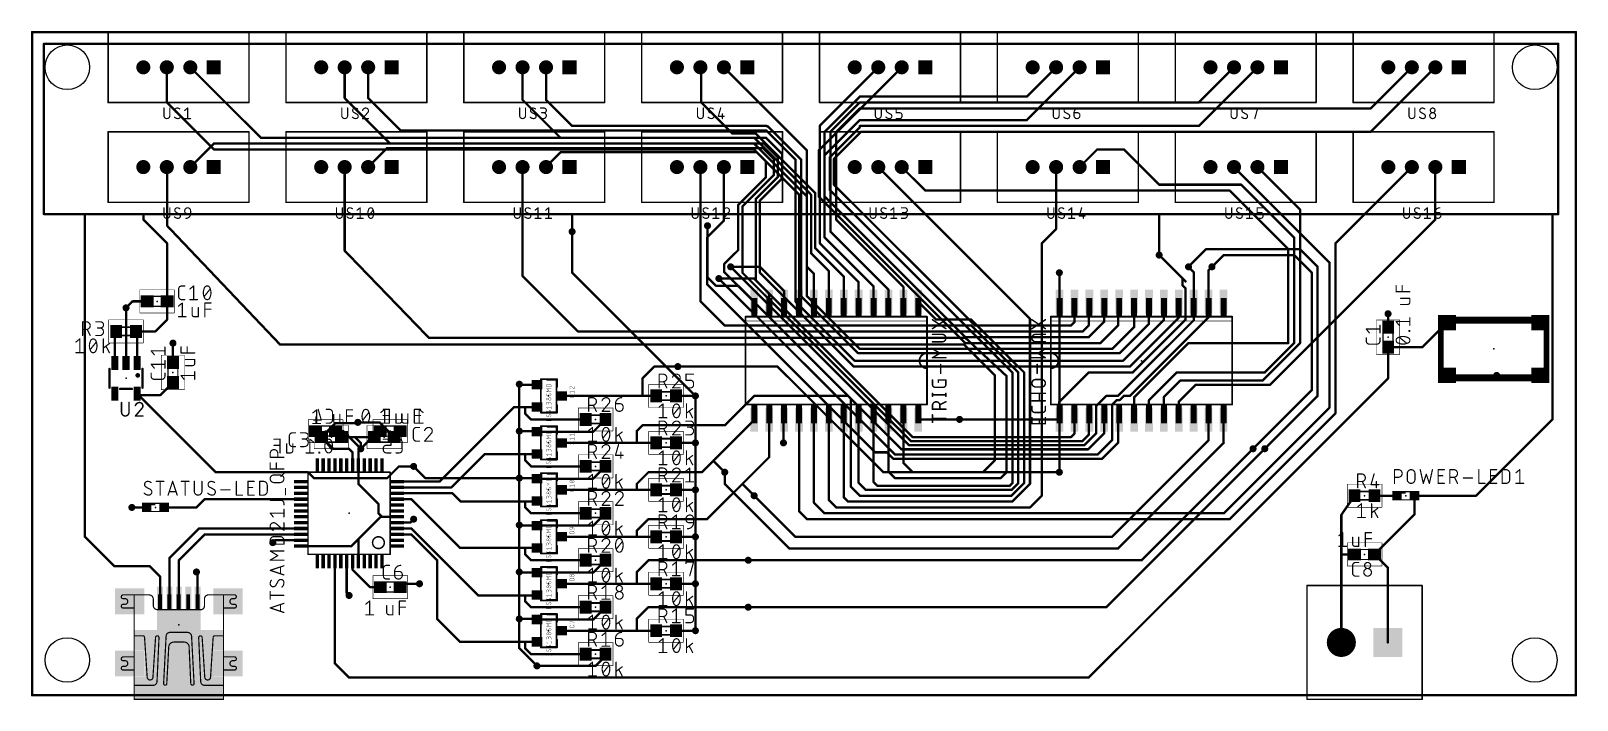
# Model space of a CAD drawing. Extents: x 0 to 132, y 0 to 57.
import ezdxf

# ---------------------------------------------------------------- set-up
doc = ezdxf.new("R2010")
doc.units = 0
for name, color, linetype in [('1', 22, 'CONTINUOUS'), ('16', 175, 'CONTINUOUS'), ('17', 82, 'CONTINUOUS'), ('18', 82, 'CONTINUOUS'), ('20', 30, 'CONTINUOUS'), ('21', 253, 'CONTINUOUS'), ('22', 253, 'CONTINUOUS'), ('23', 7, 'CONTINUOUS'), ('24', 7, 'CONTINUOUS'), ('25', 253, 'CONTINUOUS'), ('26', 253, 'CONTINUOUS'), ('27', 253, 'CONTINUOUS'), ('28', 253, 'CONTINUOUS'), ('39', 22, 'CONTINUOUS'), ('40', 175, 'CONTINUOUS'), ('41', 22, 'CONTINUOUS'), ('51', 253, 'CONTINUOUS'), ('52', 253, 'CONTINUOUS')]:
    doc.layers.add(name, color=color, linetype=linetype)

# ---------------------------------------------------------------- blocks, each defined once
blk = doc.blocks.new('RECT')
blk.add_solid([(-0.5, -0.5), (0.5, -0.5), (-0.5, 0.5), (0.5, 0.5)])
blk = doc.blocks.new('SQUAREP')
blk.add_solid([(-0.5, -0.5), (0.5, -0.5), (-0.5, 0.5), (0.5, 0.5)])
blk = doc.blocks.new('ROUNDP')
at = {"const_width": 0.5}
blk.add_lwpolyline([(0, -0.25, 1), (0, 0.25, 1), (0, -0.25)], format="xyb", dxfattribs=at)
blk = doc.blocks.new('ROUNDV')
at = {"const_width": 0.5}
blk.add_lwpolyline([(0, -0.25, 1), (0, 0.25, 1), (0, -0.25)], format="xyb", dxfattribs=at)

msp = doc.modelspace()

# ---------------------------------------------------------------- linework, layer by layer
at = {"layer": '1', "const_width": 0.2}
for points in [[(1, 55.5), (1, 41)], [(130, 55.5), (1, 55.5)], [(130, 41), (130, 55.5)], [(11.475, 50.525), (11.475, 53.5)], [(26.625, 50.875), (26.625, 53.5)], [(41.775, 50.725), (41.775, 53.5)], [(56.925, 53.5), (57, 53.425)], [(57, 53.425), (57, 50.5)], [(67.1096, 48.5346), (72.075, 53.5)], [(84.725, 51), (87.225, 53.5)], [(102.375, 53.5), (99.375, 50.5)], [(117.525, 53.5), (114.025, 50)], [(15.5, 46.5), (11.475, 50.525)], [(30.5, 47), (26.625, 50.875)], [(45, 47.5), (41.775, 50.725)], [(57, 50.5), (59.65, 47.85)], [(67.5, 48), (70.5, 51)], [(70.5, 50.5), (68, 48)], [(70.5, 50), (68.5, 48)], [(70.5, 51), (84.725, 51)], [(99.375, 50.5), (70.5, 50.5)], [(114.025, 50), (70.5, 50)], [(61.5, 47.5), (45, 47.5)], [(59.65, 47.85), (61.645, 47.85)], [(66.25, 42.75), (61.5, 47.5)], [(61.645, 47.85), (61.745, 47.75)], [(61.6952, 47.8048), (61.75, 47.75)], [(61.745, 47.75), (61.75, 47.75)], [(61.75, 47.75), (66.5, 43)], [(67.1096, 38.5), (67.1096, 48.5346)], [(67.5, 39), (67.5, 48)], [(68, 48), (68, 39.5)], [(68.5, 40.5), (68.5, 48)], [(61.5, 46.5), (15.5, 46.5)], [(30.5, 47), (61.5, 47)], [(61.5, 47), (66, 42.5)], [(65.325, 42.675), (61.5, 46.5)], [(11.475, 45), (11.5, 44.975)], [(11.5, 40), (11.5, 44.975)], [(26.625, 45), (26.625, 37.875)], [(41.775, 45), (41.775, 35.725)], [(56.925, 45), (56.925, 33.575)], [(72.075, 45), (85, 32.075)], [(87.225, 45), (87.225, 39.725)], [(102.375, 45), (110.5, 36.875)], [(111.0125, 38.4875), (117.525, 45)], [(65.325, 33.5292), (65.325, 42.675)], [(66, 42.5), (66, 36.5)], [(66.25, 42.745), (66.25, 42.75)], [(66.35, 42.645), (66.25, 42.745)], [(66.35, 37.65), (66.35, 42.645)], [(66.5, 42.995), (66.5, 43)], [(66.7, 42.795), (66.5, 42.995)], [(66.7, 38.1048), (66.7, 42.795)], [(1, 41), (130, 41)], [(4.5, 41), (4.5, 13.5)], [(9.5, 40.5), (9.5, 41)], [(46, 39.5), (46, 41)], [(96, 37.5), (96, 41)], [(129.5, 23.5), (129.5, 41)], [(11.5, 38.5), (9.5, 40.5)], [(21.1179, 29.8821), (11.5, 40)], [(57.5318, 35.6101), (57.5318, 40)], [(72.945, 34.555), (68, 39.5)], [(74.215, 34.785), (68.5, 40.5)], [(86, 38.5), (87.225, 39.725)], [(11.5, 33.56), (11.5, 38.5)], [(69.135, 35.6698), (66.7, 38.1048)], [(70.405, 35.2046), (67.1096, 38.5)], [(71.675, 34.825), (67.5, 39)], [(86, 17), (86, 38.5)], [(111.0125, 24.0125), (111.0125, 38.4875)], [(26.625, 37.875), (33.8048, 30.4452)], [(67.865, 36.135), (66.35, 37.65)], [(98.5, 36.5), (100, 38)], [(100, 38), (108, 38)], [(100.5, 36.5), (101.5, 37.5)], [(101.5, 37.5), (107.5, 37.5)], [(107.5, 37.5), (109, 36)], [(108, 38), (109.5, 36.5)], [(110.5, 36.875), (110.5, 24.5)], [(41.775, 35.725), (46.5, 31)], [(58.2487, 34.8932), (57.5318, 35.6101)], [(58.5, 35.5), (61.5, 35.5)], [(59.5, 36.5), (62, 36.5)], [(61.5, 35.5), (62.785, 34.215)], [(62, 36.5), (64.055, 34.445)], [(66, 36.5), (66.595, 35.905)], [(66.595, 35.905), (66.595, 33.5292)], [(67.865, 33.5292), (67.865, 36.135)], [(69.135, 33.5292), (69.135, 35.6698)], [(87.5, 36), (87.5, 19)], [(109, 36), (109, 26)], [(109.5, 36.5), (109.5, 25.5)], [(60.151, 34.8932), (58.2487, 34.8932)], [(61.515, 33.5292), (60.151, 34.8932)], [(62.785, 34.215), (62.785, 33.5292)], [(64.055, 34.445), (64.055, 33.5292)], [(70.405, 33.5292), (70.405, 35.2046)], [(71.675, 33.5292), (71.675, 34.825)], [(72.945, 33.5292), (72.945, 34.555)], [(74.215, 33.5292), (74.215, 34.785)], [(8.56, 33.56), (8, 33)], [(8, 28.306), (8, 33)], [(9.8, 33.56), (8.56, 33.56)], [(9.8, 33.56), (9.74, 33.5)], [(11.5, 32), (11.5, 33.56)], [(56.925, 33.575), (59, 31.5)], [(67.865, 33.5292), (67.865, 34.135)], [(69.135, 33.5292), (69.135, 33.9287)], [(70.405, 34.095), (70.405, 33.5292)], [(71.675, 33.825), (71.675, 33.5292)], [(72.945, 34.055), (72.945, 33.5292)], [(75.485, 33.5292), (77.0142, 32)], [(10.5, 31), (11.5, 32)], [(80, 32), (77.0142, 32)], [(84.5, 27.5), (80, 32)], [(85, 32.075), (85, 18)], [(115.5, 31.35), (115.5, 32.5)], [(118.425, 29.65), (120.525, 31.75)], [(128.475, 31.75), (120.525, 31.75)], [(7.05, 30.9), (7.15, 31)], [(7.05, 28.306), (7.05, 30.9)], [(8.95, 30.9), (8.85, 31)], [(8.85, 31), (10.5, 31)], [(8.95, 28.306), (8.95, 30.9)], [(33.8048, 30.4452), (79.5, 30.4452)], [(46.5, 31), (80, 31)], [(80, 31.5), (59, 31.5)], [(79.5, 30.4452), (83, 27.1952)], [(80, 31.495), (80, 31.5)], [(84, 27.495), (80, 31.495)], [(80, 31), (83.5, 27.5)], [(12, 28.35), (12, 30)], [(79.3821, 29.8821), (21.1179, 29.8821)], [(82, 27.2641), (79.3821, 29.8821)], [(115.5, 29.65), (118.425, 29.65)], [(115.5, 29.65), (115.5, 27)], [(53, 28), (52, 27)], [(55, 28), (53, 28)], [(12, 26.65), (10.922, 25.572)], [(41.5, 26.5), (41.55, 26.45)], [(41.55, 26.45), (43, 26.45)], [(52, 27), (52, 25.5)], [(82, 20), (82, 27.2641)], [(83, 27.1952), (83, 19)], [(83.5, 27.5), (83.5, 18.0589)], [(84, 18.0639), (84, 27.495)], [(84.5, 18.0689), (84.5, 27.5)], [(115.5, 27), (90, 1.5)], [(124.75, 27.25), (120.525, 27.25)], [(128.475, 27.25), (124.75, 27.25)], [(8.95, 25.694), (9.072, 25.572)], [(15.644, 19), (9.072, 25.572)], [(10.922, 25.572), (9.072, 25.572)], [(45.1, 25.5), (52, 25.5)], [(52, 25.5), (53.15, 25.5)], [(54.85, 25.5), (56.5, 25.5)], [(61.5, 25.5), (59, 23)], [(61.5, 25.5), (69.5, 25.5)], [(69.5, 25.5), (69.75, 25.25)], [(69.75, 25.25), (69.75, 17.75)], [(109, 26), (104, 21)], [(109.5, 25.5), (105, 21)], [(34.705, 18.205), (41.05, 24.55)], [(41.05, 24.55), (42, 24.55)], [(42, 24.55), (43, 24.55)], [(42, 24), (42, 24.55)], [(42.5, 23.5), (42, 24)], [(110.5, 24.5), (101.5, 15.5)], [(102, 15), (111.0125, 24.0125)], [(24.65, 22), (25.825, 23.175)], [(25.825, 23.175), (27.675, 23.175)], [(27.675, 23.175), (27.75, 23.25)], [(27.75, 23.25), (29.6, 23.25)], [(30.85, 22), (29.6, 23.25)], [(42.95, 22.5), (41.5, 22.5)], [(47.15, 23.5), (42.5, 23.5)], [(43, 22.45), (42.95, 22.5)], [(43, 22.45), (47.8, 22.45)], [(47.8, 22.45), (48.85, 23.5)], [(52, 23), (51.5, 22.5)], [(51.5, 22.5), (51.5, 21.5)], [(59, 23), (52, 23)], [(61.515, 23.4708), (58.0221, 19.9779)], [(62.785, 23.4708), (62.785, 20.285)], [(64.055, 23.4708), (64, 23.4158)], [(64, 23.4158), (64, 21.5)], [(65.325, 23.4708), (65.325, 15.675)], [(66.595, 23.4708), (66.595, 16.405)], [(67.865, 16.635), (67.865, 23.4708)], [(69.135, 23.4708), (69.135, 16.865)], [(70.405, 23.4708), (70.405, 18.095)], [(71.675, 23.4708), (71.675, 18.175)], [(72.945, 23.4708), (72.945, 19.055)], [(74.215, 23.4708), (74.215, 19.785)], [(75.5142, 23.5), (75.485, 23.4708)], [(79, 23.5), (75.5142, 23.5)], [(123, 17), (129.5, 23.5)], [(24.91, 22), (24.65, 22)], [(24.65, 22), (25.65, 21)], [(25.65, 21), (27, 21)], [(27.5, 22), (26.35, 22)], [(27, 21), (27.295, 20.705)], [(29.15, 22), (27.5, 22)], [(27.5, 22), (28, 21.5)], [(27.795, 20.795), (28, 21)], [(28, 21.5), (28, 21)], [(45.1, 21.5), (51.5, 21.5)], [(51.5, 21.5), (53.15, 21.5)], [(56.5, 21.5), (54.85, 21.5)], [(27.295, 20.705), (27.295, 19.615)], [(27.795, 19.615), (27.795, 20.795)], [(35.705, 17.705), (38.55, 20.55)], [(38.55, 20.55), (42, 20.55)], [(42, 20.55), (43, 20.55)], [(42, 20), (42, 20.55)], [(42.5, 19.5), (42, 20)], [(58.0221, 19.9779), (57.0442, 19)], [(59, 19), (58.0221, 19.9779)], [(62.785, 20.285), (60.5, 18)], [(74.215, 19.785), (75, 19)], [(81, 19), (82, 20)], [(23.5, 19), (15.644, 19)], [(24, 18.5), (23.5, 19)], [(27.795, 18.5), (24, 18.5)], [(27.795, 18.5), (27.795, 19.615)], [(27.795, 18), (27.795, 18.5)], [(27.795, 18.5), (30.25, 18.5)], [(30.25, 18.5), (31.25, 19.5)], [(31.25, 19.5), (32.5, 19.5)], [(41.5, 18.5), (42.95, 18.5)], [(47.15, 19.5), (42.5, 19.5)], [(42.95, 18.5), (43, 18.45)], [(43, 18.45), (47.8, 18.45)], [(47.8, 18.45), (48.85, 19.5)], [(52.5, 19), (51.5, 18)], [(57.0442, 19), (52.5, 19)], [(72.945, 19.055), (73.5, 18.5)], [(73.5, 18.5), (82.5, 18.5)], [(75, 19), (81, 19)], [(82.5, 18.5), (83, 19)], [(27.795, 17.9917), (27.795, 18)], [(27.795, 18), (29.5, 16.295)], [(31.115, 18.205), (34.705, 18.205)], [(31.115, 17.705), (35.705, 17.705)], [(31.115, 17.205), (35.795, 17.205)], [(35.795, 17.205), (36.5, 16.5)], [(45.1, 17.5), (51.5, 17.5)], [(51.5, 18), (51.5, 17.5)], [(51.5, 17.5), (53.15, 17.5)], [(56.5, 17.5), (54.85, 17.5)], [(60.5, 18), (57.5, 15)], [(61.5, 17), (60.5, 18)], [(69.75, 17.75), (70.5, 17)], [(70.405, 18.095), (71, 17.5)], [(71, 17.5), (83.4361, 17.5)], [(71.675, 18.175), (72, 17.85)], [(72, 17.85), (83.2911, 17.85)], [(83.5, 18.0589), (83.2911, 17.85)], [(83.4311, 17), (84.5, 18.0689)], [(83.4361, 17.5), (84, 18.0639)], [(85, 18), (83.5, 16.5)], [(9.75, 16), (8.5, 16)], [(14, 16), (11.25, 16)], [(14.705, 16.705), (14, 16)], [(22.885, 16.705), (14.705, 16.705)], [(29.5, 16.295), (29.5, 15.5)], [(31.115, 16.705), (32.295, 16.705)], [(32.295, 16.705), (36.45, 12.55)], [(36.5, 16.5), (42, 16.5)], [(42, 16.5), (42.95, 16.5)], [(42, 16), (42, 16.5)], [(42.5, 15.5), (42, 16)], [(42.95, 16.5), (43, 16.55)], [(66.595, 16.405), (67.5, 15.5)], [(67.865, 16.635), (68.5, 16)], [(68.5, 16), (85, 16)], [(69.135, 16.865), (69.5, 16.5)], [(69.5, 16.5), (83.5, 16.5)], [(70.5, 17), (83.4311, 17)], [(85, 16), (86, 17)], [(112.65, 17), (111.52, 15.37)], [(114.35, 17), (116.25, 17)], [(117.75, 15.4), (117.75, 17)], [(117.75, 17), (123, 17)], [(29.75, 15.25), (27.795, 13.295)], [(29.5, 15.5), (29.75, 15.25)], [(29.75, 15.25), (29.795, 15.205)], [(29.795, 15.205), (31.115, 15.205)], [(31.115, 14.705), (32.205, 14.705)], [(32.205, 14.705), (32.5, 15)], [(41.5, 14.5), (41.55, 14.45)], [(41.55, 14.45), (43, 14.45)], [(47.15, 15.5), (42.5, 15.5)], [(43, 14.45), (47.8, 14.45)], [(47.8, 14.45), (48.85, 15.5)], [(52.5, 15), (51.5, 14)], [(57.5, 15), (52.5, 15)], [(65.325, 15.675), (66, 15)], [(66, 15), (102, 15)], [(67.5, 15.5), (101.5, 15.5)], [(111.52, 12), (111.52, 15.37)], [(114.35, 12), (117.75, 15.4)], [(4.5, 13.5), (7, 11)], [(11.7, 11.7), (14.205, 14.205)], [(14.705, 13.705), (12.5, 11.5)], [(14.205, 14.205), (22.885, 14.205)], [(22.885, 13.705), (14.705, 13.705)], [(20.705, 13.205), (20.5, 13)], [(22.885, 13.205), (20.705, 13.205)], [(27.205, 12.705), (27.795, 13.295)], [(27.795, 13.295), (27.795, 11.385)], [(31.115, 14.205), (32.295, 14.205)], [(31.115, 13.705), (32.295, 13.705)], [(32.295, 14.205), (38, 8.5)], [(32.295, 13.705), (34.5, 11.5)], [(45.1, 13.5), (51.5, 13.5)], [(51.5, 14), (51.5, 13.5)], [(51.5, 13.5), (53.15, 13.5)], [(56.5, 13.5), (54.85, 13.5)], [(22.885, 12.705), (27.205, 12.705)], [(36.45, 12.55), (42, 12.55)], [(42, 12.55), (43, 12.55)], [(42, 12), (42, 12.55)], [(42.5, 11.5), (42, 12)], [(111.52, 4.5), (111.52, 12)], [(112.65, 12), (111.52, 12)], [(115.48, 10.87), (114.35, 12)], [(7, 11), (10, 11)], [(10, 11), (10.9, 10.1)], [(11.7, 8.25), (11.7, 11.7)], [(12.5, 11.5), (12.5, 8.25)], [(14.1, 10.4), (14, 10.5)], [(25.795, 11.385), (25.795, 2.705)], [(26.795, 11.385), (26.795, 8.705)], [(27.295, 11.385), (27.295, 10.705)], [(27.295, 10.705), (28.79, 9.21)], [(34.5, 11.5), (34.5, 6.5)], [(41.5, 10.5), (41.55, 10.45)], [(41.55, 10.45), (43, 10.45)], [(47.15, 11.5), (42.5, 11.5)], [(43, 10.45), (47.8, 10.45)], [(47.8, 10.45), (48.85, 11.5)], [(52.5, 11.5), (51.5, 10.5)], [(51.5, 10.5), (51.5, 9.5)], [(61, 11.5), (52.5, 11.5)], [(115.48, 4.5), (115.48, 10.87)], [(10.9, 10.1), (10.9, 8.25)], [(14.1, 8.25), (14.1, 10.4)], [(28.79, 9.21), (29.66, 9.21)], [(31.36, 9.21), (31.65, 9.5)], [(31.65, 9.5), (33, 9.5)], [(45.1, 9.5), (51.5, 9.5)], [(51.5, 9.5), (53.15, 9.5)], [(56.5, 9.5), (54.85, 9.5)], [(26.795, 8.705), (27, 8.5)], [(38, 8.5), (42, 8.5)], [(42, 8.5), (42.95, 8.5)], [(42, 8), (42, 8.5)], [(42.5, 7.5), (42, 8)], [(42.95, 8.5), (43, 8.55)], [(34.5, 6.5), (36.45, 4.55)], [(42.95, 6.5), (41.5, 6.5)], [(47.15, 7.5), (42.5, 7.5)], [(43, 6.45), (42.95, 6.5)], [(48.85, 7.5), (47.8, 6.45)], [(52.5, 7.5), (51.5, 6.5)], [(51.5, 6.5), (51.5, 5.5)], [(61, 7.5), (52.5, 7.5)], [(47.8, 6.45), (43, 6.45)], [(51.5, 5.5), (45.1, 5.5)], [(51.5, 5.5), (53.15, 5.5)], [(56.5, 5.5), (54.85, 5.5)], [(36.45, 4.55), (42, 4.55)], [(42, 4.55), (43, 4.55)], [(42, 4), (42, 4.55)], [(42.5, 3.5), (42, 4)], [(27, 1.5), (25.795, 2.705)], [(47.15, 3.5), (42.5, 3.5)], [(48, 2.5), (48.85, 3.35)], [(48.85, 3.35), (48.85, 3.5)], [(90, 1.5), (27, 1.5)], [(43, 2.5), (48, 2.5)]]:
    msp.add_lwpolyline(points, dxfattribs=at)
at = {"layer": '1', "const_width": 0.1}
for points in [[(1.05, 55.5, 1), (0.95, 55.5)], [(1, 55.55, 1), (1, 55.45)], [(130.05, 55.5, 1), (129.95, 55.5)], [(130, 55.45, 1), (130, 55.55)], [(11.525, 53.5, 1), (11.425, 53.5)], [(26.675, 53.5, 1), (26.575, 53.5)], [(41.825, 53.5, 1), (41.725, 53.5)], [(56.9604, 53.5354, 1), (56.8896, 53.4646)], [(57.05, 53.425, 1), (56.95, 53.425)], [(56.9646, 53.3896, 1), (57.0354, 53.4604)], [(72.1104, 53.4646, 1), (72.0396, 53.5354)], [(87.2604, 53.4646, 1), (87.1896, 53.5354)], [(102.4104, 53.4646, 1), (102.3396, 53.5354)], [(117.5604, 53.4646, 1), (117.4896, 53.5354)], [(11.5104, 50.5604, 1), (11.4396, 50.4896)], [(11.425, 50.525, 1), (11.525, 50.525)], [(26.6604, 50.9104, 1), (26.5896, 50.8396)], [(26.575, 50.875, 1), (26.675, 50.875)], [(41.8104, 50.7604, 1), (41.7396, 50.6896)], [(41.725, 50.725, 1), (41.825, 50.725)], [(57.0354, 50.5354, 1), (56.9646, 50.4646)], [(56.95, 50.5, 1), (57.05, 50.5)], [(70.5, 51.05, 1), (70.5, 50.95)], [(70.5, 50.55, 1), (70.5, 50.45)], [(70.5, 50.05, 1), (70.5, 49.95)], [(70.5354, 50.9646, 1), (70.4646, 51.0354)], [(70.5354, 50.4646, 1), (70.4646, 50.5354)], [(70.5354, 49.9646, 1), (70.4646, 50.0354)], [(84.6896, 51.0354, 1), (84.7604, 50.9646)], [(84.725, 50.95, 1), (84.725, 51.05)], [(99.3396, 50.5354, 1), (99.4104, 50.4646)], [(99.375, 50.45, 1), (99.375, 50.55)], [(113.9896, 50.0354, 1), (114.0604, 49.9646)], [(114.025, 49.95, 1), (114.025, 50.05)], [(45, 47.55, 1), (45, 47.45)], [(44.9646, 47.4646, 1), (45.0354, 47.5354)], [(59.65, 47.9, 1), (59.65, 47.8)], [(59.6146, 47.8146, 1), (59.6854, 47.8854)], [(61.5354, 47.5354, 1), (61.4646, 47.4646)], [(61.5, 47.45, 1), (61.5, 47.55)], [(61.6803, 47.8854, 1), (61.6096, 47.8146)], [(61.645, 47.8, 1), (61.645, 47.9)], [(61.7306, 47.8402, 1), (61.6598, 47.7694)], [(61.745, 47.8, 1), (61.745, 47.7)], [(61.7854, 47.7854, 1), (61.7146, 47.7146)], [(61.7096, 47.7146, 1), (61.7803, 47.7854)], [(61.7146, 47.7146, 1), (61.7854, 47.7854)], [(61.75, 47.7, 1), (61.75, 47.8)], [(67.0742, 48.57, 1), (67.145, 48.4992)], [(67.1596, 48.5346, 1), (67.0596, 48.5346)], [(67.4646, 48.0354, 1), (67.5354, 47.9646)], [(67.55, 48, 1), (67.45, 48)], [(67.9646, 48.0354, 1), (68.0354, 47.9646)], [(68.05, 48, 1), (67.95, 48)], [(68.4646, 48.0354, 1), (68.5354, 47.9646)], [(68.55, 48, 1), (68.45, 48)], [(15.5, 46.55, 1), (15.5, 46.45)], [(15.4646, 46.4646, 1), (15.5354, 46.5354)], [(30.5, 47.05, 1), (30.5, 46.95)], [(30.4646, 46.9646, 1), (30.5354, 47.0354)], [(61.5354, 47.0354, 1), (61.4646, 46.9646)], [(61.5354, 46.5354, 1), (61.4646, 46.4646)], [(61.5, 46.95, 1), (61.5, 47.05)], [(61.5, 46.45, 1), (61.5, 46.55)], [(11.5104, 45.0354, 1), (11.4396, 44.9646)], [(11.55, 44.975, 1), (11.45, 44.975)], [(11.4646, 44.9396, 1), (11.5354, 45.0104)], [(26.675, 45, 1), (26.575, 45)], [(41.825, 45, 1), (41.725, 45)], [(56.975, 45, 1), (56.875, 45)], [(72.1104, 45.0354, 1), (72.0396, 44.9646)], [(87.275, 45, 1), (87.175, 45)], [(102.4104, 45.0354, 1), (102.3396, 44.9646)], [(117.5604, 44.9646, 1), (117.4896, 45.0354)], [(65.375, 42.675, 1), (65.275, 42.675)], [(65.2896, 42.6396, 1), (65.3604, 42.7104)], [(66.05, 42.5, 1), (65.95, 42.5)], [(65.9646, 42.4646, 1), (66.0354, 42.5354)], [(66.3, 42.75, 1), (66.2, 42.75)], [(66.2854, 42.7803, 1), (66.2146, 42.7096)], [(66.2, 42.745, 1), (66.3, 42.745)], [(66.2146, 42.7146, 1), (66.2854, 42.7854)], [(66.4, 42.645, 1), (66.3, 42.645)], [(66.3146, 42.6096, 1), (66.3854, 42.6803)], [(66.55, 43, 1), (66.45, 43)], [(66.5354, 43.0303, 1), (66.4646, 42.9596)], [(66.45, 42.995, 1), (66.55, 42.995)], [(66.4646, 42.9646, 1), (66.5354, 43.0354)], [(66.75, 42.795, 1), (66.65, 42.795)], [(66.6646, 42.7596, 1), (66.7354, 42.8303)], [(1, 41.05, 1), (1, 40.95)], [(0.95, 41, 1), (1.05, 41)], [(4.55, 41, 1), (4.45, 41)], [(9.55, 41, 1), (9.45, 41)], [(46.05, 41, 1), (45.95, 41)], [(96.05, 41, 1), (95.95, 41)], [(129.55, 41, 1), (129.45, 41)], [(129.95, 41, 1), (130.05, 41)], [(130, 40.95, 1), (130, 41.05)], [(9.5354, 40.5354, 1), (9.4646, 40.4646)], [(9.45, 40.5, 1), (9.55, 40.5)], [(11.45, 40, 1), (11.55, 40)], [(11.5362, 40.0344, 1), (11.4638, 39.9656)], [(45.95, 39.5, 1), (46.05, 39.5)], [(57.5818, 40, 1), (57.4818, 40)], [(68.0354, 39.5354, 1), (67.9646, 39.4646)], [(67.95, 39.5, 1), (68.05, 39.5)], [(68.5354, 40.5354, 1), (68.4646, 40.4646)], [(68.45, 40.5, 1), (68.55, 40.5)], [(87.175, 39.725, 1), (87.275, 39.725)], [(87.2604, 39.6896, 1), (87.1896, 39.7604)], [(11.55, 38.5, 1), (11.45, 38.5)], [(11.4646, 38.4646, 1), (11.5354, 38.5354)], [(66.7354, 38.1402, 1), (66.6646, 38.0694)], [(67.145, 38.5354, 1), (67.0742, 38.4646)], [(67.0596, 38.5, 1), (67.1596, 38.5)], [(67.5354, 39.0354, 1), (67.4646, 38.9646)], [(67.45, 39, 1), (67.55, 39)], [(85.9646, 38.5354, 1), (86.0354, 38.4646)], [(86.05, 38.5, 1), (85.95, 38.5)], [(110.9771, 38.5229, 1), (111.0479, 38.4521)], [(111.0625, 38.4875, 1), (110.9625, 38.4875)], [(26.661, 37.9097, 1), (26.589, 37.8403)], [(26.575, 37.875, 1), (26.675, 37.875)], [(66.3854, 37.6854, 1), (66.3146, 37.6146)], [(66.3, 37.65, 1), (66.4, 37.65)], [(66.65, 38.1048, 1), (66.75, 38.1048)], [(95.95, 37.5, 1), (96.05, 37.5)], [(100, 38.05, 1), (100, 37.95)], [(100.0354, 37.9646, 1), (99.9646, 38.0354)], [(101.5, 37.55, 1), (101.5, 37.45)], [(101.5354, 37.4646, 1), (101.4646, 37.5354)], [(107.5354, 37.5354, 1), (107.4646, 37.4646)], [(107.5, 37.45, 1), (107.5, 37.55)], [(108.0354, 38.0354, 1), (107.9646, 37.9646)], [(108, 37.95, 1), (108, 38.05)], [(110.55, 36.875, 1), (110.45, 36.875)], [(110.4646, 36.8396, 1), (110.5354, 36.9104)], [(41.8104, 35.7604, 1), (41.7396, 35.6896)], [(41.725, 35.725, 1), (41.825, 35.725)], [(57.5672, 35.6454, 1), (57.4964, 35.5747)], [(57.4818, 35.6101, 1), (57.5818, 35.6101)], [(58.5, 35.55, 1), (58.5, 35.45)], [(59.5, 36.55, 1), (59.5, 36.45)], [(61.5354, 35.5354, 1), (61.4646, 35.4646)], [(61.5, 35.45, 1), (61.5, 35.55)], [(62.0354, 36.5354, 1), (61.9646, 36.4646)], [(62, 36.45, 1), (62, 36.55)], [(66.0354, 36.5354, 1), (65.9646, 36.4646)], [(65.95, 36.5, 1), (66.05, 36.5)], [(66.645, 35.905, 1), (66.545, 35.905)], [(66.5596, 35.8696, 1), (66.6304, 35.9404)], [(67.915, 36.135, 1), (67.815, 36.135)], [(67.8296, 36.0996, 1), (67.9004, 36.1704)], [(69.185, 35.6698, 1), (69.085, 35.6698)], [(69.0996, 35.6344, 1), (69.1704, 35.7052)], [(87.55, 36, 1), (87.45, 36)], [(98.4646, 36.5354, 1), (98.5354, 36.4646)], [(100.4646, 36.5354, 1), (100.5354, 36.4646)], [(109.05, 36, 1), (108.95, 36)], [(108.9646, 35.9646, 1), (109.0354, 36.0354)], [(109.55, 36.5, 1), (109.45, 36.5)], [(109.4646, 36.4646, 1), (109.5354, 36.5354)], [(58.2487, 34.9432, 1), (58.2487, 34.8432)], [(58.2133, 34.8578, 1), (58.284, 34.9286)], [(60.1864, 34.9286, 1), (60.1156, 34.8578)], [(60.151, 34.8432, 1), (60.151, 34.9432)], [(62.835, 34.215, 1), (62.735, 34.215)], [(62.7496, 34.1796, 1), (62.8204, 34.2504)], [(64.105, 34.445, 1), (64.005, 34.445)], [(64.0196, 34.4096, 1), (64.0904, 34.4804)], [(70.455, 35.2046, 1), (70.355, 35.2046)], [(70.3696, 35.1692, 1), (70.4404, 35.24)], [(71.725, 34.825, 1), (71.625, 34.825)], [(71.6396, 34.7896, 1), (71.7104, 34.8604)], [(72.995, 34.555, 1), (72.895, 34.555)], [(72.9096, 34.5196, 1), (72.9804, 34.5904)], [(74.265, 34.785, 1), (74.165, 34.785)], [(74.1796, 34.7496, 1), (74.2504, 34.8204)], [(7.9646, 33.0354, 1), (8.0354, 32.9646)], [(8.05, 33, 1), (7.95, 33)], [(8.56, 33.61, 1), (8.56, 33.51)], [(8.5954, 33.5246, 1), (8.5246, 33.5954)], [(9.7046, 33.5354, 1), (9.7754, 33.4646)], [(9.8354, 33.5246, 1), (9.7646, 33.5954)], [(9.8, 33.51, 1), (9.8, 33.61)], [(11.55, 33.56, 1), (11.45, 33.56)], [(11.45, 33.56, 1), (11.55, 33.56)], [(56.9604, 33.6104, 1), (56.8896, 33.5396)], [(56.875, 33.575, 1), (56.975, 33.575)], [(61.4796, 33.4938, 1), (61.5504, 33.5646)], [(62.735, 33.5292, 1), (62.835, 33.5292)], [(64.005, 33.5292, 1), (64.105, 33.5292)], [(65.275, 33.5292, 1), (65.375, 33.5292)], [(66.545, 33.5292, 1), (66.645, 33.5292)], [(67.915, 34.135, 1), (67.815, 34.135)], [(67.815, 33.5292, 1), (67.915, 33.5292)], [(67.815, 33.5292, 1), (67.915, 33.5292)], [(69.185, 33.9287, 1), (69.085, 33.9287)], [(69.085, 33.5292, 1), (69.185, 33.5292)], [(69.085, 33.5292, 1), (69.185, 33.5292)], [(70.455, 34.095, 1), (70.355, 34.095)], [(70.355, 33.5292, 1), (70.455, 33.5292)], [(70.355, 33.5292, 1), (70.455, 33.5292)], [(71.725, 33.825, 1), (71.625, 33.825)], [(71.625, 33.5292, 1), (71.725, 33.5292)], [(71.625, 33.5292, 1), (71.725, 33.5292)], [(72.995, 34.055, 1), (72.895, 34.055)], [(72.895, 33.5292, 1), (72.995, 33.5292)], [(72.895, 33.5292, 1), (72.995, 33.5292)], [(74.165, 33.5292, 1), (74.265, 33.5292)], [(75.5204, 33.5646, 1), (75.4496, 33.4938)], [(11.45, 32, 1), (11.55, 32)], [(11.5354, 31.9646, 1), (11.4646, 32.0354)], [(77.0142, 32.05, 1), (77.0142, 31.95)], [(76.9788, 31.9646, 1), (77.0496, 32.0354)], [(80.0354, 32.0354, 1), (79.9646, 31.9646)], [(80, 31.95, 1), (80, 32.05)], [(85.05, 32.075, 1), (84.95, 32.075)], [(84.9646, 32.0396, 1), (85.0354, 32.1104)], [(115.55, 32.5, 1), (115.45, 32.5)], [(120.525, 31.8, 1), (120.525, 31.7)], [(120.5604, 31.7146, 1), (120.4896, 31.7854)], [(128.475, 31.7, 1), (128.475, 31.8)], [(7.0146, 30.9354, 1), (7.0854, 30.8646)], [(7.1, 30.9, 1), (7, 30.9)], [(7.1854, 30.9646, 1), (7.1146, 31.0354)], [(8.8854, 31.0354, 1), (8.8146, 30.9646)], [(8.85, 31.05, 1), (8.85, 30.95)], [(9, 30.9, 1), (8.9, 30.9)], [(8.9146, 30.8646, 1), (8.9854, 30.9354)], [(10.4646, 31.0354, 1), (10.5354, 30.9646)], [(10.5, 30.95, 1), (10.5, 31.05)], [(33.8048, 30.4952, 1), (33.8048, 30.3952)], [(33.7688, 30.4105, 1), (33.8408, 30.4799)], [(46.5, 31.05, 1), (46.5, 30.95)], [(46.4646, 30.9646, 1), (46.5354, 31.0354)], [(59, 31.55, 1), (59, 31.45)], [(58.9646, 31.4646, 1), (59.0354, 31.5354)], [(79.534, 30.4818, 1), (79.466, 30.4086)], [(79.5, 30.3952, 1), (79.5, 30.4952)], [(80.0354, 31.0354, 1), (79.9646, 30.9646)], [(80.05, 31.5, 1), (79.95, 31.5)], [(80.0354, 31.5303, 1), (79.9646, 31.4596)], [(79.95, 31.495, 1), (80.05, 31.495)], [(80, 31.45, 1), (80, 31.55)], [(80, 30.95, 1), (80, 31.05)], [(115.45, 31.35, 1), (115.55, 31.35)], [(12.05, 30, 1), (11.95, 30)], [(21.1179, 29.9321, 1), (21.1179, 29.8321)], [(21.0817, 29.8476, 1), (21.1542, 29.9165)], [(79.4174, 29.9174, 1), (79.3467, 29.8467)], [(79.3821, 29.8321, 1), (79.3821, 29.9321)], [(115.5, 29.7, 1), (115.5, 29.6)], [(115.55, 29.65, 1), (115.45, 29.65)], [(118.3896, 29.6854, 1), (118.4604, 29.6146)], [(118.425, 29.6, 1), (118.425, 29.7)], [(7, 28.306, 1), (7.1, 28.306)], [(7.95, 28.306, 1), (8.05, 28.306)], [(8.9, 28.306, 1), (9, 28.306)], [(11.95, 28.35, 1), (12.05, 28.35)], [(53, 28.05, 1), (53, 27.95)], [(53.0354, 27.9646, 1), (52.9646, 28.0354)], [(55, 27.95, 1), (55, 28.05)], [(12.0354, 26.6146, 1), (11.9646, 26.6854)], [(41.5354, 26.5354, 1), (41.4646, 26.4646)], [(41.55, 26.5, 1), (41.55, 26.4)], [(41.5146, 26.4146, 1), (41.5854, 26.4854)], [(43, 26.4, 1), (43, 26.5)], [(51.9646, 27.0354, 1), (52.0354, 26.9646)], [(52.05, 27, 1), (51.95, 27)], [(82.05, 27.2641, 1), (81.95, 27.2641)], [(81.9646, 27.2288, 1), (82.0354, 27.2995)], [(83.05, 27.1952, 1), (82.95, 27.1952)], [(82.966, 27.1586, 1), (83.034, 27.2318)], [(83.55, 27.5, 1), (83.45, 27.5)], [(83.4646, 27.4646, 1), (83.5354, 27.5354)], [(84.05, 27.495, 1), (83.95, 27.495)], [(83.9646, 27.4596, 1), (84.0354, 27.5303)], [(84.55, 27.5, 1), (84.45, 27.5)], [(84.4646, 27.4646, 1), (84.5354, 27.5354)], [(115.45, 27, 1), (115.55, 27)], [(115.5354, 26.9646, 1), (115.4646, 27.0354)], [(120.525, 27.3, 1), (120.525, 27.2)], [(124.75, 27.3, 1), (124.75, 27.2)], [(124.75, 27.2, 1), (124.75, 27.3)], [(128.475, 27.2, 1), (128.475, 27.3)], [(8.9854, 25.7294, 1), (8.9146, 25.6586)], [(9.1074, 25.6074, 1), (9.0366, 25.5366)], [(9.072, 25.622, 1), (9.072, 25.522)], [(9.0366, 25.5366, 1), (9.1074, 25.6074)], [(10.8866, 25.6074, 1), (10.9574, 25.5366)], [(10.922, 25.522, 1), (10.922, 25.622)], [(45.1, 25.55, 1), (45.1, 25.45)], [(52, 25.55, 1), (52, 25.45)], [(51.95, 25.5, 1), (52.05, 25.5)], [(52, 25.45, 1), (52, 25.55)], [(53.15, 25.45, 1), (53.15, 25.55)], [(54.85, 25.55, 1), (54.85, 25.45)], [(56.5, 25.45, 1), (56.5, 25.55)], [(61.5, 25.55, 1), (61.5, 25.45)], [(61.5354, 25.4646, 1), (61.4646, 25.5354)], [(69.5354, 25.5354, 1), (69.4646, 25.4646)], [(69.5, 25.45, 1), (69.5, 25.55)], [(69.8, 25.25, 1), (69.7, 25.25)], [(69.7146, 25.2146, 1), (69.7854, 25.2854)], [(108.95, 26, 1), (109.05, 26)], [(109.0354, 25.9646, 1), (108.9646, 26.0354)], [(109.45, 25.5, 1), (109.55, 25.5)], [(109.5354, 25.4646, 1), (109.4646, 25.5354)], [(41.05, 24.6, 1), (41.05, 24.5)], [(41.0854, 24.5146, 1), (41.0146, 24.5854)], [(42.0354, 24.0354, 1), (41.9646, 23.9646)], [(42, 24.6, 1), (42, 24.5)], [(42.05, 24.55, 1), (41.95, 24.55)], [(41.95, 24, 1), (42.05, 24)], [(42, 24.5, 1), (42, 24.6)], [(43, 24.5, 1), (43, 24.6)], [(110.45, 24.5, 1), (110.55, 24.5)], [(110.5354, 24.4646, 1), (110.4646, 24.5354)], [(110.9625, 24.0125, 1), (111.0625, 24.0125)], [(111.0479, 23.9771, 1), (110.9771, 24.0479)], [(25.825, 23.225, 1), (25.825, 23.125)], [(25.8604, 23.1396, 1), (25.7896, 23.2104)], [(27.6396, 23.2104, 1), (27.7104, 23.1396)], [(27.675, 23.125, 1), (27.675, 23.225)], [(27.75, 23.3, 1), (27.75, 23.2)], [(27.7854, 23.2146, 1), (27.7146, 23.2854)], [(29.6354, 23.2854, 1), (29.5646, 23.2146)], [(29.6, 23.2, 1), (29.6, 23.3)], [(41.5, 22.55, 1), (41.5, 22.45)], [(42.5, 23.55, 1), (42.5, 23.45)], [(42.4646, 23.4646, 1), (42.5354, 23.5354)], [(42.9854, 22.5354, 1), (42.9146, 22.4646)], [(42.95, 22.45, 1), (42.95, 22.55)], [(43, 22.5, 1), (43, 22.4)], [(42.9646, 22.4146, 1), (43.0354, 22.4854)], [(47.15, 23.45, 1), (47.15, 23.55)], [(47.7646, 22.4854, 1), (47.8354, 22.4146)], [(47.8, 22.4, 1), (47.8, 22.5)], [(48.8854, 23.4646, 1), (48.8146, 23.5354)], [(51.4646, 22.5354, 1), (51.5354, 22.4646)], [(51.55, 22.5, 1), (51.45, 22.5)], [(52, 23.05, 1), (52, 22.95)], [(52.0354, 22.9646, 1), (51.9646, 23.0354)], [(58.9646, 23.0354, 1), (59.0354, 22.9646)], [(59, 22.95, 1), (59, 23.05)], [(61.5504, 23.4354, 1), (61.4796, 23.5062)], [(62.835, 23.4708, 1), (62.735, 23.4708)], [(63.9646, 23.4512, 1), (64.0354, 23.3804)], [(64.05, 23.4158, 1), (63.95, 23.4158)], [(64.0904, 23.4354, 1), (64.0196, 23.5062)], [(65.375, 23.4708, 1), (65.275, 23.4708)], [(66.645, 23.4708, 1), (66.545, 23.4708)], [(67.915, 23.4708, 1), (67.815, 23.4708)], [(69.185, 23.4708, 1), (69.085, 23.4708)], [(70.455, 23.4708, 1), (70.355, 23.4708)], [(71.725, 23.4708, 1), (71.625, 23.4708)], [(72.995, 23.4708, 1), (72.895, 23.4708)], [(74.265, 23.4708, 1), (74.165, 23.4708)], [(75.4496, 23.5062, 1), (75.5204, 23.4354)], [(75.5142, 23.55, 1), (75.5142, 23.45)], [(75.5496, 23.4646, 1), (75.4788, 23.5354)], [(79, 23.45, 1), (79, 23.55)], [(129.45, 23.5, 1), (129.55, 23.5)], [(129.5354, 23.4646, 1), (129.4646, 23.5354)], [(24.6854, 22.0354, 1), (24.6146, 21.9646)], [(24.6146, 22.0354, 1), (24.6854, 21.9646)], [(24.65, 22.05, 1), (24.65, 21.95)], [(24.91, 21.95, 1), (24.91, 22.05)], [(25.65, 21.05, 1), (25.65, 20.95)], [(25.6146, 20.9646, 1), (25.6854, 21.0354)], [(26.35, 22.05, 1), (26.35, 21.95)], [(27.0354, 21.0354, 1), (26.9646, 20.9646)], [(27, 20.95, 1), (27, 21.05)], [(27.5354, 22.0354, 1), (27.4646, 21.9646)], [(27.5, 22.05, 1), (27.5, 21.95)], [(27.5, 21.95, 1), (27.5, 22.05)], [(28.05, 21.5, 1), (27.95, 21.5)], [(27.9646, 21.4646, 1), (28.0354, 21.5354)], [(28.0354, 20.9646, 1), (27.9646, 21.0354)], [(29.15, 21.95, 1), (29.15, 22.05)], [(30.8146, 21.9646, 1), (30.8854, 22.0354)], [(45.1, 21.55, 1), (45.1, 21.45)], [(51.5, 21.55, 1), (51.5, 21.45)], [(51.45, 21.5, 1), (51.55, 21.5)], [(51.5, 21.45, 1), (51.5, 21.55)], [(53.15, 21.45, 1), (53.15, 21.55)], [(54.85, 21.55, 1), (54.85, 21.45)], [(56.5, 21.45, 1), (56.5, 21.55)], [(63.95, 21.5, 1), (64.05, 21.5)], [(103.9646, 21.0354, 1), (104.0354, 20.9646)], [(104.9646, 21.0354, 1), (105.0354, 20.9646)], [(27.345, 20.705, 1), (27.245, 20.705)], [(27.2596, 20.6696, 1), (27.3304, 20.7404)], [(27.7596, 20.8304, 1), (27.8304, 20.7596)], [(27.845, 20.795, 1), (27.745, 20.795)], [(27.95, 21, 1), (28.05, 21)], [(38.55, 20.6, 1), (38.55, 20.5)], [(38.5854, 20.5146, 1), (38.5146, 20.5854)], [(42.0354, 20.0354, 1), (41.9646, 19.9646)], [(42, 20.6, 1), (42, 20.5)], [(42.05, 20.55, 1), (41.95, 20.55)], [(41.95, 20, 1), (42.05, 20)], [(42, 20.5, 1), (42, 20.6)], [(43, 20.5, 1), (43, 20.6)], [(58.0575, 20.0133, 1), (57.9867, 19.9425)], [(57.9867, 20.0133, 1), (58.0575, 19.9425)], [(58.0575, 19.9425, 1), (57.9867, 20.0133)], [(62.735, 20.285, 1), (62.835, 20.285)], [(62.8204, 20.2496, 1), (62.7496, 20.3204)], [(74.2504, 19.8204, 1), (74.1796, 19.7496)], [(74.165, 19.785, 1), (74.265, 19.785)], [(81.95, 20, 1), (82.05, 20)], [(82.0354, 19.9646, 1), (81.9646, 20.0354)], [(15.644, 19.05, 1), (15.644, 18.95)], [(15.6086, 18.9646, 1), (15.6794, 19.0354)], [(23.5354, 19.0354, 1), (23.4646, 18.9646)], [(23.5, 18.95, 1), (23.5, 19.05)], [(24, 18.55, 1), (24, 18.45)], [(23.9646, 18.4646, 1), (24.0354, 18.5354)], [(27.245, 19.615, 1), (27.345, 19.615)], [(27.845, 19.615, 1), (27.745, 19.615)], [(27.745, 19.615, 1), (27.845, 19.615)], [(27.845, 18.5, 1), (27.745, 18.5)], [(27.795, 18.55, 1), (27.795, 18.45)], [(27.745, 18.5, 1), (27.845, 18.5)], [(27.795, 18.45, 1), (27.795, 18.55)], [(30.2146, 18.5354, 1), (30.2854, 18.4646)], [(30.25, 18.45, 1), (30.25, 18.55)], [(31.25, 19.55, 1), (31.25, 19.45)], [(31.2854, 19.4646, 1), (31.2146, 19.5354)], [(32.5, 19.45, 1), (32.5, 19.55)], [(41.5, 18.55, 1), (41.5, 18.45)], [(42.5, 19.55, 1), (42.5, 19.45)], [(42.4646, 19.4646, 1), (42.5354, 19.5354)], [(42.9854, 18.5354, 1), (42.9146, 18.4646)], [(42.95, 18.45, 1), (42.95, 18.55)], [(43, 18.5, 1), (43, 18.4)], [(42.9646, 18.4146, 1), (43.0354, 18.4854)], [(47.15, 19.45, 1), (47.15, 19.55)], [(47.7646, 18.4854, 1), (47.8354, 18.4146)], [(47.8, 18.4, 1), (47.8, 18.5)], [(48.8854, 19.4646, 1), (48.8146, 19.5354)], [(52.5, 19.05, 1), (52.5, 18.95)], [(52.5354, 18.9646, 1), (52.4646, 19.0354)], [(57.0088, 19.0354, 1), (57.0796, 18.9646)], [(57.0442, 18.95, 1), (57.0442, 19.05)], [(58.9646, 18.9646, 1), (59.0354, 19.0354)], [(72.9804, 19.0904, 1), (72.9096, 19.0196)], [(72.895, 19.055, 1), (72.995, 19.055)], [(73.5, 18.55, 1), (73.5, 18.45)], [(73.4646, 18.4646, 1), (73.5354, 18.5354)], [(75, 19.05, 1), (75, 18.95)], [(74.9646, 18.9646, 1), (75.0354, 19.0354)], [(80.9646, 19.0354, 1), (81.0354, 18.9646)], [(81, 18.95, 1), (81, 19.05)], [(82.4646, 18.5354, 1), (82.5354, 18.4646)], [(82.5, 18.45, 1), (82.5, 18.55)], [(82.95, 19, 1), (83.05, 19)], [(83.0354, 18.9646, 1), (82.9646, 19.0354)], [(87.45, 19, 1), (87.55, 19)], [(27.8304, 18.0354, 1), (27.7596, 17.9646)], [(27.845, 18, 1), (27.745, 18)], [(27.745, 18, 1), (27.845, 18)], [(27.745, 17.9917, 1), (27.845, 17.9917)], [(31.115, 18.255, 1), (31.115, 18.155)], [(31.115, 17.755, 1), (31.115, 17.655)], [(31.115, 17.255, 1), (31.115, 17.155)], [(34.6696, 18.2404, 1), (34.7404, 18.1696)], [(34.705, 18.155, 1), (34.705, 18.255)], [(35.6696, 17.7404, 1), (35.7404, 17.6696)], [(35.705, 17.655, 1), (35.705, 17.755)], [(35.8304, 17.2404, 1), (35.7596, 17.1696)], [(35.795, 17.155, 1), (35.795, 17.255)], [(45.1, 17.55, 1), (45.1, 17.45)], [(51.4646, 18.0354, 1), (51.5354, 17.9646)], [(51.55, 18, 1), (51.45, 18)], [(51.5, 17.55, 1), (51.5, 17.45)], [(51.45, 17.5, 1), (51.55, 17.5)], [(51.5, 17.45, 1), (51.5, 17.55)], [(53.15, 17.45, 1), (53.15, 17.55)], [(54.85, 17.55, 1), (54.85, 17.45)], [(56.5, 17.45, 1), (56.5, 17.55)], [(60.5354, 18.0354, 1), (60.4646, 17.9646)], [(60.4646, 18.0354, 1), (60.5354, 17.9646)], [(60.5354, 17.9646, 1), (60.4646, 18.0354)], [(69.7854, 17.7854, 1), (69.7146, 17.7146)], [(69.7, 17.75, 1), (69.8, 17.75)], [(70.4404, 18.1304, 1), (70.3696, 18.0596)], [(70.355, 18.095, 1), (70.455, 18.095)], [(71, 17.55, 1), (71, 17.45)], [(70.9646, 17.4646, 1), (71.0354, 17.5354)], [(71.7104, 18.2104, 1), (71.6396, 18.1396)], [(71.625, 18.175, 1), (71.725, 18.175)], [(72, 17.9, 1), (72, 17.8)], [(71.9646, 17.8146, 1), (72.0354, 17.8854)], [(83.2558, 17.8854, 1), (83.3265, 17.8146)], [(83.2911, 17.8, 1), (83.2911, 17.9)], [(83.4007, 17.5354, 1), (83.4714, 17.4646)], [(83.4361, 17.45, 1), (83.4361, 17.55)], [(83.45, 18.0589, 1), (83.55, 18.0589)], [(83.5354, 18.0235, 1), (83.4646, 18.0942)], [(83.95, 18.0639, 1), (84.05, 18.0639)], [(84.0354, 18.0286, 1), (83.9646, 18.0993)], [(84.45, 18.0689, 1), (84.55, 18.0689)], [(84.5354, 18.0336, 1), (84.4646, 18.1043)], [(84.95, 18, 1), (85.05, 18)], [(85.0354, 17.9646, 1), (84.9646, 18.0354)], [(8.5, 16.05, 1), (8.5, 15.95)], [(9.75, 15.95, 1), (9.75, 16.05)], [(11.25, 16.05, 1), (11.25, 15.95)], [(13.9646, 16.0354, 1), (14.0354, 15.9646)], [(14, 15.95, 1), (14, 16.05)], [(14.705, 16.755, 1), (14.705, 16.655)], [(14.7404, 16.6696, 1), (14.6696, 16.7404)], [(22.885, 16.655, 1), (22.885, 16.755)], [(29.55, 16.295, 1), (29.45, 16.295)], [(29.4646, 16.2596, 1), (29.5354, 16.3304)], [(31.115, 16.755, 1), (31.115, 16.655)], [(32.3304, 16.7404, 1), (32.2596, 16.6696)], [(32.295, 16.655, 1), (32.295, 16.755)], [(36.5, 16.55, 1), (36.5, 16.45)], [(36.4646, 16.4646, 1), (36.5354, 16.5354)], [(42.0354, 16.0354, 1), (41.9646, 15.9646)], [(42, 16.55, 1), (42, 16.45)], [(42.05, 16.5, 1), (41.95, 16.5)], [(41.95, 16, 1), (42.05, 16)], [(42, 16.45, 1), (42, 16.55)], [(42.9146, 16.5354, 1), (42.9854, 16.4646)], [(42.95, 16.45, 1), (42.95, 16.55)], [(43.0354, 16.5146, 1), (42.9646, 16.5854)], [(61.4646, 16.9646, 1), (61.5354, 17.0354)], [(66.6304, 16.4404, 1), (66.5596, 16.3696)], [(66.545, 16.405, 1), (66.645, 16.405)], [(67.9004, 16.6704, 1), (67.8296, 16.5996)], [(67.815, 16.635, 1), (67.915, 16.635)], [(68.5, 16.05, 1), (68.5, 15.95)], [(68.4646, 15.9646, 1), (68.5354, 16.0354)], [(69.1704, 16.9004, 1), (69.0996, 16.8296)], [(69.085, 16.865, 1), (69.185, 16.865)], [(69.5, 16.55, 1), (69.5, 16.45)], [(69.4646, 16.4646, 1), (69.5354, 16.5354)], [(70.5, 17.05, 1), (70.5, 16.95)], [(70.4646, 16.9646, 1), (70.5354, 17.0354)], [(83.3957, 17.0354, 1), (83.4664, 16.9646)], [(83.4311, 16.95, 1), (83.4311, 17.05)], [(83.4646, 16.5354, 1), (83.5354, 16.4646)], [(83.5, 16.45, 1), (83.5, 16.55)], [(84.9646, 16.0354, 1), (85.0354, 15.9646)], [(85, 15.95, 1), (85, 16.05)], [(85.95, 17, 1), (86.05, 17)], [(86.0354, 16.9646, 1), (85.9646, 17.0354)], [(112.6911, 16.9715, 1), (112.6089, 17.0285)], [(114.35, 17.05, 1), (114.35, 16.95)], [(116.25, 16.95, 1), (116.25, 17.05)], [(117.8, 17, 1), (117.7, 17)], [(117.75, 17.05, 1), (117.75, 16.95)], [(122.9646, 17.0354, 1), (123.0354, 16.9646)], [(123, 16.95, 1), (123, 17.05)], [(29.5354, 15.5354, 1), (29.4646, 15.4646)], [(29.45, 15.5, 1), (29.55, 15.5)], [(29.7854, 15.2854, 1), (29.7146, 15.2146)], [(29.7854, 15.2146, 1), (29.7146, 15.2854)], [(29.7146, 15.2146, 1), (29.7854, 15.2854)], [(29.795, 15.255, 1), (29.795, 15.155)], [(29.7596, 15.1696, 1), (29.8304, 15.2404)], [(31.115, 14.755, 1), (31.115, 14.655)], [(31.115, 15.155, 1), (31.115, 15.255)], [(32.1696, 14.7404, 1), (32.2404, 14.6696)], [(32.205, 14.655, 1), (32.205, 14.755)], [(32.5354, 14.9646, 1), (32.4646, 15.0354)], [(41.5354, 14.5354, 1), (41.4646, 14.4646)], [(41.55, 14.5, 1), (41.55, 14.4)], [(41.5146, 14.4146, 1), (41.5854, 14.4854)], [(42.5, 15.55, 1), (42.5, 15.45)], [(42.4646, 15.4646, 1), (42.5354, 15.5354)], [(43, 14.5, 1), (43, 14.4)], [(43, 14.4, 1), (43, 14.5)], [(47.15, 15.45, 1), (47.15, 15.55)], [(47.7646, 14.4854, 1), (47.8354, 14.4146)], [(47.8, 14.4, 1), (47.8, 14.5)], [(48.8854, 15.4646, 1), (48.8146, 15.5354)], [(52.5, 15.05, 1), (52.5, 14.95)], [(52.5354, 14.9646, 1), (52.4646, 15.0354)], [(57.4646, 15.0354, 1), (57.5354, 14.9646)], [(57.5, 14.95, 1), (57.5, 15.05)], [(65.3604, 15.7104, 1), (65.2896, 15.6396)], [(65.275, 15.675, 1), (65.375, 15.675)], [(66, 15.05, 1), (66, 14.95)], [(65.9646, 14.9646, 1), (66.0354, 15.0354)], [(67.5, 15.55, 1), (67.5, 15.45)], [(67.4646, 15.4646, 1), (67.5354, 15.5354)], [(101.4646, 15.5354, 1), (101.5354, 15.4646)], [(101.5, 15.45, 1), (101.5, 15.55)], [(101.9646, 15.0354, 1), (102.0354, 14.9646)], [(102, 14.95, 1), (102, 15.05)], [(111.57, 15.37, 1), (111.47, 15.37)], [(111.4789, 15.3985, 1), (111.5611, 15.3415)], [(117.7, 15.4, 1), (117.8, 15.4)], [(117.7854, 15.3646, 1), (117.7146, 15.4354)], [(4.5354, 13.5354, 1), (4.4646, 13.4646)], [(4.45, 13.5, 1), (4.55, 13.5)], [(14.205, 14.255, 1), (14.205, 14.155)], [(14.2404, 14.1696, 1), (14.1696, 14.2404)], [(14.705, 13.755, 1), (14.705, 13.655)], [(14.7404, 13.6696, 1), (14.6696, 13.7404)], [(20.705, 13.255, 1), (20.705, 13.155)], [(20.7404, 13.1696, 1), (20.6696, 13.2404)], [(22.885, 14.155, 1), (22.885, 14.255)], [(22.885, 13.655, 1), (22.885, 13.755)], [(22.885, 13.155, 1), (22.885, 13.255)], [(27.7596, 13.3304, 1), (27.8304, 13.2596)], [(27.845, 13.295, 1), (27.745, 13.295)], [(27.8304, 13.2596, 1), (27.7596, 13.3304)], [(31.115, 14.255, 1), (31.115, 14.155)], [(31.115, 13.755, 1), (31.115, 13.655)], [(32.3304, 14.2404, 1), (32.2596, 14.1696)], [(32.3304, 13.7404, 1), (32.2596, 13.6696)], [(32.295, 14.155, 1), (32.295, 14.255)], [(32.295, 13.655, 1), (32.295, 13.755)], [(45.1, 13.55, 1), (45.1, 13.45)], [(51.4646, 14.0354, 1), (51.5354, 13.9646)], [(51.55, 14, 1), (51.45, 14)], [(51.5, 13.55, 1), (51.5, 13.45)], [(51.45, 13.5, 1), (51.55, 13.5)], [(51.5, 13.45, 1), (51.5, 13.55)], [(53.15, 13.45, 1), (53.15, 13.55)], [(54.85, 13.55, 1), (54.85, 13.45)], [(56.5, 13.45, 1), (56.5, 13.55)], [(20.4646, 13.0354, 1), (20.5354, 12.9646)], [(22.885, 12.755, 1), (22.885, 12.655)], [(27.1696, 12.7404, 1), (27.2404, 12.6696)], [(27.205, 12.655, 1), (27.205, 12.755)], [(36.45, 12.6, 1), (36.45, 12.5)], [(36.4146, 12.5146, 1), (36.4854, 12.5854)], [(42.0354, 12.0354, 1), (41.9646, 11.9646)], [(42, 12.6, 1), (42, 12.5)], [(42.05, 12.55, 1), (41.95, 12.55)], [(41.95, 12, 1), (42.05, 12)], [(42, 12.5, 1), (42, 12.6)], [(43, 12.5, 1), (43, 12.6)], [(111.57, 12, 1), (111.47, 12)], [(111.52, 12.05, 1), (111.52, 11.95)], [(111.47, 12, 1), (111.57, 12)], [(112.65, 11.95, 1), (112.65, 12.05)], [(114.3854, 12.0354, 1), (114.3146, 11.9646)], [(114.3146, 12.0354, 1), (114.3854, 11.9646)], [(7, 11.05, 1), (7, 10.95)], [(6.9646, 10.9646, 1), (7.0354, 11.0354)], [(10.0354, 11.0354, 1), (9.9646, 10.9646)], [(10, 10.95, 1), (10, 11.05)], [(11.6646, 11.7354, 1), (11.7354, 11.6646)], [(11.75, 11.7, 1), (11.65, 11.7)], [(12.4646, 11.5354, 1), (12.5354, 11.4646)], [(12.55, 11.5, 1), (12.45, 11.5)], [(14.0354, 10.5354, 1), (13.9646, 10.4646)], [(25.845, 11.385, 1), (25.745, 11.385)], [(26.845, 11.385, 1), (26.745, 11.385)], [(27.3304, 10.7404, 1), (27.2596, 10.6696)], [(27.345, 11.385, 1), (27.245, 11.385)], [(27.245, 10.705, 1), (27.345, 10.705)], [(27.745, 11.385, 1), (27.845, 11.385)], [(34.55, 11.5, 1), (34.45, 11.5)], [(34.4646, 11.4646, 1), (34.5354, 11.5354)], [(41.5354, 10.5354, 1), (41.4646, 10.4646)], [(41.55, 10.5, 1), (41.55, 10.4)], [(42.5, 11.55, 1), (42.5, 11.45)], [(42.4646, 11.4646, 1), (42.5354, 11.5354)], [(43, 10.5, 1), (43, 10.4)], [(43, 10.4, 1), (43, 10.5)], [(47.15, 11.45, 1), (47.15, 11.55)], [(47.8, 10.4, 1), (47.8, 10.5)], [(48.8854, 11.4646, 1), (48.8146, 11.5354)], [(51.4646, 10.5354, 1), (51.5354, 10.4646)], [(51.55, 10.5, 1), (51.45, 10.5)], [(52.5, 11.55, 1), (52.5, 11.45)], [(52.5354, 11.4646, 1), (52.4646, 11.5354)], [(61, 11.45, 1), (61, 11.55)], [(115.53, 10.87, 1), (115.43, 10.87)], [(115.4446, 10.8346, 1), (115.5154, 10.9054)], [(10.95, 10.1, 1), (10.85, 10.1)], [(10.8646, 10.0646, 1), (10.9354, 10.1354)], [(14.15, 10.4, 1), (14.05, 10.4)], [(14.0646, 10.3646, 1), (14.1354, 10.4354)], [(28.79, 9.26, 1), (28.79, 9.16)], [(28.7546, 9.1746, 1), (28.8254, 9.2454)], [(29.66, 9.16, 1), (29.66, 9.26)], [(31.3246, 9.2454, 1), (31.3954, 9.1746)], [(31.65, 9.55, 1), (31.65, 9.45)], [(31.6854, 9.4646, 1), (31.6146, 9.5354)], [(33, 9.45, 1), (33, 9.55)], [(41.5146, 10.4146, 1), (41.5854, 10.4854)], [(45.1, 9.55, 1), (45.1, 9.45)], [(47.7646, 10.4854, 1), (47.8354, 10.4146)], [(51.5, 9.55, 1), (51.5, 9.45)], [(51.45, 9.5, 1), (51.55, 9.5)], [(51.5, 9.45, 1), (51.5, 9.55)], [(53.15, 9.45, 1), (53.15, 9.55)], [(54.85, 9.55, 1), (54.85, 9.45)], [(56.5, 9.45, 1), (56.5, 9.55)], [(10.85, 8.25, 1), (10.95, 8.25)], [(11.65, 8.25, 1), (11.75, 8.25)], [(12.45, 8.25, 1), (12.55, 8.25)], [(14.05, 8.25, 1), (14.15, 8.25)], [(26.8304, 8.7404, 1), (26.7596, 8.6696)], [(26.745, 8.705, 1), (26.845, 8.705)], [(26.9646, 8.4646, 1), (27.0354, 8.5354)], [(38, 8.55, 1), (38, 8.45)], [(37.9646, 8.4646, 1), (38.0354, 8.5354)], [(42.0354, 8.0354, 1), (41.9646, 7.9646)], [(42, 8.55, 1), (42, 8.45)], [(42.05, 8.5, 1), (41.95, 8.5)], [(41.95, 8, 1), (42.05, 8)], [(42, 8.45, 1), (42, 8.55)], [(42.9146, 8.5354, 1), (42.9854, 8.4646)], [(42.95, 8.45, 1), (42.95, 8.55)], [(43.0354, 8.5146, 1), (42.9646, 8.5854)], [(34.5354, 6.5354, 1), (34.4646, 6.4646)], [(41.5, 6.55, 1), (41.5, 6.45)], [(42.5, 7.55, 1), (42.5, 7.45)], [(42.4646, 7.4646, 1), (42.5354, 7.5354)], [(42.9854, 6.5354, 1), (42.9146, 6.4646)], [(42.95, 6.45, 1), (42.95, 6.55)], [(47.15, 7.45, 1), (47.15, 7.55)], [(48.8854, 7.4646, 1), (48.8146, 7.5354)], [(51.4646, 6.5354, 1), (51.5354, 6.4646)], [(51.55, 6.5, 1), (51.45, 6.5)], [(52.5, 7.55, 1), (52.5, 7.45)], [(52.5354, 7.4646, 1), (52.4646, 7.5354)], [(61, 7.45, 1), (61, 7.55)], [(34.45, 6.5, 1), (34.55, 6.5)], [(43, 6.5, 1), (43, 6.4)], [(42.9646, 6.4146, 1), (43.0354, 6.4854)], [(45.1, 5.55, 1), (45.1, 5.45)], [(47.7646, 6.4854, 1), (47.8354, 6.4146)], [(47.8, 6.4, 1), (47.8, 6.5)], [(51.5, 5.55, 1), (51.5, 5.45)], [(51.45, 5.5, 1), (51.55, 5.5)], [(51.5, 5.45, 1), (51.5, 5.55)], [(53.15, 5.45, 1), (53.15, 5.55)], [(54.85, 5.55, 1), (54.85, 5.45)], [(56.5, 5.45, 1), (56.5, 5.55)], [(36.45, 4.6, 1), (36.45, 4.5)], [(36.4146, 4.5146, 1), (36.4854, 4.5854)], [(42.0354, 4.0354, 1), (41.9646, 3.9646)], [(42, 4.6, 1), (42, 4.5)], [(42.05, 4.55, 1), (41.95, 4.55)], [(41.95, 4, 1), (42.05, 4)], [(42, 4.5, 1), (42, 4.6)], [(43, 4.5, 1), (43, 4.6)], [(111.47, 4.5, 1), (111.57, 4.5)], [(115.43, 4.5, 1), (115.53, 4.5)], [(25.8304, 2.7404, 1), (25.7596, 2.6696)], [(25.745, 2.705, 1), (25.845, 2.705)], [(42.5, 3.55, 1), (42.5, 3.45)], [(42.4646, 3.4646, 1), (42.5354, 3.5354)], [(47.15, 3.45, 1), (47.15, 3.55)], [(48.9, 3.5, 1), (48.8, 3.5)], [(48.8, 3.35, 1), (48.9, 3.35)], [(48.8854, 3.3146, 1), (48.8146, 3.3854)], [(27, 1.55, 1), (27, 1.45)], [(26.9646, 1.4646, 1), (27.0354, 1.5354)], [(43, 2.55, 1), (43, 2.45)], [(47.9646, 2.5354, 1), (48.0354, 2.4646)], [(48, 2.45, 1), (48, 2.55)], [(89.9646, 1.5354, 1), (90.0354, 1.4646)], [(90, 1.45, 1), (90, 1.55)]]:
    msp.add_lwpolyline(points, format="xyb", dxfattribs=at)
at = {"layer": '16', "const_width": 0.2}
for points in [[(131.5, 56.5), (0, 56.5)], [(0, 56.5), (0, 0)], [(131.5, 0), (131.5, 56.5)], [(13.475, 53.5), (19.475, 47.5)], [(28.625, 53.5), (28.625, 50.875)], [(43.775, 50.725), (43.775, 53.5)], [(66, 46.425), (58.925, 53.5)], [(74.075, 53.5), (67, 46.425)], [(89.225, 53.5), (84.725, 49)], [(104.375, 53.5), (99.375, 48.5)], [(114.025, 48), (119.525, 53.5)], [(28.625, 50.875), (31.3904, 48.1096)], [(46, 48.5), (43.775, 50.725)], [(67.5, 46), (70.5, 49)], [(84.725, 49), (70.5, 49)], [(19.475, 47.5), (62.495, 47.5)], [(31.3904, 48.1096), (62.5457, 48.1096)], [(46, 48.5), (62.5863, 48.5)], [(62.495, 47.5), (63.8811, 46.1139)], [(65.024, 45.6313), (62.5457, 48.1096)], [(62.5863, 48.5), (62.6267, 48.4596)], [(62.6267, 48.4596), (62.6907, 48.4596)], [(62.6907, 48.4596), (65.5, 45.6503)], [(70.5, 48.3854), (67.9548, 45.8402)], [(68.3048, 45.6952), (70.6096, 48)], [(99.375, 48.5), (70.5, 48.5)], [(70.5, 48.5), (70.5, 48.3854)], [(70.6096, 48), (114.025, 48)], [(15.475, 47), (13.475, 45)], [(62.3571, 47), (15.475, 47)], [(28.625, 45), (30.2346, 46.6096)], [(30.2346, 46.6096), (62.2525, 46.6096)], [(45, 46.2596), (43.775, 45.0346)], [(61.7404, 46.2596), (45, 46.2596)], [(62.5, 45.5), (61.7404, 46.2596)], [(62.2525, 46.6096), (63.1811, 45.6811)], [(63.5311, 45.826), (62.3571, 47)], [(63.8811, 46.1139), (63.8811, 44.029)], [(66, 34), (66, 46.425)], [(67, 46.425), (67, 42.5)], [(67.5, 42.5), (67.5, 46)], [(90.725, 46.5), (89.225, 45)], [(93, 46.5), (90.725, 46.5)], [(96, 43.5), (93, 46.5)], [(43.775, 45.0346), (43.775, 45)], [(58.925, 45), (58.925, 40.425)], [(62.5, 44.1329), (62.5, 45.5)], [(63.1811, 44.3189), (63.1811, 45.6811)], [(63.5311, 44.174), (63.5311, 45.826)], [(65.024, 45.6313), (65.024, 33.5449)], [(65.5, 45.6503), (65.5, 34)], [(67.9548, 45.8402), (67.9548, 43.0452)], [(68.3048, 45.6952), (68.3048, 43.5)], [(74.075, 45), (76.075, 43)], [(104.375, 45), (108, 41.375)], [(119.525, 40.525), (119.525, 45)], [(60.15, 41.7829), (62.5, 44.1329)], [(63.1811, 44.3189), (60.5, 41.6379)], [(61.65, 42.2929), (63.5311, 44.174)], [(63.8811, 44.029), (62, 42.1479)], [(68.3048, 43.5), (80.3048, 31.5)], [(103, 43.5), (96, 43.5)], [(107.5, 39), (103, 43.5)], [(61.65, 35.35), (61.65, 42.2929)], [(62, 42.1479), (62, 36)], [(79.5, 30), (67, 42.5)], [(79.5, 30.5), (67.5, 42.5)], [(67.9548, 43.0452), (80, 31)], [(76.075, 43), (102, 43)], [(102, 43), (107, 38)], [(60.15, 37.9278), (60.15, 41.7829)], [(60.5, 36), (60.5, 41.6379)], [(108, 41.375), (108, 30)], [(46, 36), (46, 39.5)], [(58.925, 40.425), (57.5, 39)], [(105.4548, 26.4548), (119.525, 40.525)], [(57.5, 39), (57.5, 35)], [(107.5, 30), (107.5, 39)], [(58.95, 36.7278), (60.15, 37.9278)], [(98, 35.5), (96, 37.5)], [(107, 38), (107, 30)], [(56.5, 25.5), (46, 36)], [(58.5, 35.5), (73.5, 20.5)], [(58.95, 36.05), (58.95, 36.7278)], [(74.05, 20.95), (58.95, 36.05)], [(59.5, 36.5), (74.4286, 21.5714)], [(74.85, 21.65), (60.5, 36)], [(62, 36), (70, 28)], [(87.5, 33.5442), (87.5, 36)], [(98.2486, 35.2514), (98, 35.5)], [(98, 35.5), (98, 34.904)], [(98.945, 36.055), (98.5, 36.5)], [(98.945, 33.5292), (98.945, 36.055)], [(100.215, 36.215), (100.5, 36.5)], [(100.215, 33.5292), (100.215, 36.215)], [(57.5, 35), (71.8048, 20.6952)], [(75, 22), (61.65, 35.35)], [(98, 34.904), (98.2552, 34.6488)], [(98.2552, 32.0052), (98.2552, 34.6488)], [(65.024, 33.5449), (69.6785, 28.8904)], [(65.5, 34), (70.35, 29.15)], [(70.5, 29.5), (66, 34)], [(87.515, 33.5292), (87.5, 33.5442)], [(88.785, 33.5292), (88.785, 31.785)], [(90.055, 33.5292), (90, 33.4742)], [(90, 33.4742), (90, 31.5)], [(91.325, 33.5292), (91.325, 31.825)], [(92.595, 33.5292), (92.5, 33.4342)], [(92.5, 33.4342), (92.5, 31.5)], [(93.865, 33.5292), (93.865, 31.365)], [(95.135, 31.635), (95.135, 33.5292)], [(96.405, 31.9739), (96.405, 33.5292)], [(97.675, 33.5292), (97.675, 32.175)], [(98.945, 33.5292), (98.945, 31.945)], [(100.215, 32.21), (100.215, 33.5292)], [(88.5, 31.5), (88.785, 31.785)], [(91.325, 31.825), (90, 30.5)], [(98.945, 31.945), (92.5, 25.5)], [(92.65, 29.15), (95.135, 31.635)], [(92.9311, 28.5), (96.405, 31.9739)], [(97.675, 32.175), (93.5, 28)], [(93.505, 25.5), (100.215, 32.21)], [(93.75, 27.5), (98.2552, 32.0052)], [(90, 30.5), (79.5, 30.5)], [(80, 31), (89.5, 31)], [(88.5, 31.5), (80.3048, 31.5)], [(89.5, 31), (90, 31.5)], [(92.5, 31.5), (91, 30)], [(93.865, 31.365), (92, 29.5)], [(69.6785, 28.8904), (70.0689, 28.5)], [(70.35, 29.15), (92.65, 29.15)], [(92, 29.5), (70.5, 29.5)], [(91, 30), (79.5, 30)], [(98.5, 30), (93.865, 25.365)], [(107, 30), (98.5, 30)], [(104.8048, 26.8048), (108, 30)], [(105, 27.5), (107.5, 30)], [(63.5, 28), (55, 28)], [(72.5, 19), (63.5, 28)], [(70, 28), (93.5, 28)], [(70.0689, 28.5), (92.9311, 28.5)], [(41.5, 22.5), (41.5, 26.5)], [(90, 27.5), (87.4858, 24.9858)], [(90, 27.5), (93.75, 27.5)], [(95.135, 25.135), (97.5, 27.5)], [(96.405, 25.405), (97.8048, 26.8048)], [(97.5, 27.5), (105, 27.5)], [(97.675, 25), (99.1298, 26.4548)], [(97.8048, 26.8048), (104.8048, 26.8048)], [(99.1298, 26.4548), (105.4548, 26.4548)], [(56.5, 25.5), (56.5, 21.5)], [(87.4858, 24.9858), (87.4858, 23.5)], [(91.5, 25.5), (90.6352, 24.6352)], [(92.5, 25.5), (91.5, 25.5)], [(92, 24.75), (92.4, 25.15)], [(92.4, 25.15), (92.645, 25.15)], [(92.645, 25.15), (92.995, 25.5)], [(92.995, 25.5), (93.505, 25.5)], [(93.865, 25.365), (93.865, 23.4708)], [(95.135, 23.4708), (95.135, 25.135)], [(96.405, 23.4708), (96.405, 25.405)], [(97.675, 23.4708), (97.675, 25)], [(90.6352, 22.3176), (90.6352, 24.6352)], [(92, 21.75), (92, 24.75)], [(25.85, 22.5), (26.5, 22.5)], [(26.5, 22.5), (28, 21)], [(29.5, 22.5), (28, 21)], [(29.65, 22.5), (29.5, 22.5)], [(41.5, 22.5), (41.5, 18.5)], [(87.4858, 23.5), (79, 23.5)], [(87.515, 23.4708), (87.4858, 23.5)], [(88.785, 23.4708), (88.785, 22.285)], [(89.6176, 21.3), (90.6352, 22.3176)], [(91.325, 22.325), (89.95, 20.95)], [(90.055, 23.4708), (90, 23.4158)], [(90, 23.4158), (90, 22.1774)], [(91.325, 23.4708), (91.325, 22.325)], [(92.595, 23.4708), (92.5, 23.3758)], [(92.5, 21.5), (92.5, 23.3758)], [(100.215, 23.4708), (100.215, 21.715)], [(101.485, 23.4708), (101.485, 21.515)], [(56.5, 21.5), (56.5, 17.5)], [(74.4286, 21.5714), (74.4336, 21.5714)], [(74.4336, 21.5714), (74.705, 21.3)], [(74.705, 21.3), (89.6176, 21.3)], [(89.4726, 21.65), (74.85, 21.65)], [(88.5, 22), (75, 22)], [(88.785, 22.285), (88.5, 22)], [(90, 22.1774), (89.4726, 21.65)], [(90.75, 20.5), (92, 21.75)], [(91.15, 20.15), (92.5, 21.5)], [(105, 21), (91.5, 7.5)], [(100.215, 21.715), (92, 13.5)], [(101.5, 21.5), (92.5, 12.5)], [(104, 21), (94.5, 11.5)], [(101.485, 21.515), (101.5, 21.5)], [(71.8048, 20.6952), (72.8098, 20.6952)], [(72.8098, 20.6952), (73.355, 20.15)], [(73.355, 20.15), (91.15, 20.15)], [(73.5, 20.5), (90.75, 20.5)], [(89.95, 20.95), (74.05, 20.95)], [(33.5, 18.5), (32.5, 19.5)], [(41.5, 18.5), (33.5, 18.5)], [(41.5, 14.5), (41.5, 18.5)], [(59, 18), (59, 19)], [(87.5, 19), (72.5, 19)], [(56.5, 17.5), (56.5, 13.5)], [(64.5, 12.5), (59, 18)], [(65, 13.5), (61.5, 17)], [(41.5, 10.5), (41.5, 14.5)], [(56.5, 13.5), (56.5, 9.5)], [(92, 13.5), (65, 13.5)], [(92.5, 12.5), (64.5, 12.5)], [(41.5, 6.5), (41.5, 10.5)], [(61, 11.5), (94.5, 11.5)], [(56.5, 9.5), (56.5, 5.5)], [(41.5, 6.5), (41.5, 4)], [(61, 7.5), (91.5, 7.5)], [(41.5, 4), (43, 2.5)], [(0, 0), (131.5, 0)]]:
    msp.add_lwpolyline(points, dxfattribs=at)
at = {"layer": '16', "const_width": 0.1}
for points in [[(0, 56.55, 1), (0, 56.45)], [(0.05, 56.5, 1), (-0.05, 56.5)], [(131.55, 56.5, 1), (131.45, 56.5)], [(131.5, 56.45, 1), (131.5, 56.55)], [(13.5104, 53.5354, 1), (13.4396, 53.4646)], [(28.675, 53.5, 1), (28.575, 53.5)], [(43.825, 53.5, 1), (43.725, 53.5)], [(58.9604, 53.5354, 1), (58.8896, 53.4646)], [(74.1104, 53.4646, 1), (74.0396, 53.5354)], [(89.2604, 53.4646, 1), (89.1896, 53.5354)], [(104.4104, 53.4646, 1), (104.3396, 53.5354)], [(119.5604, 53.4646, 1), (119.4896, 53.5354)], [(28.6604, 50.9104, 1), (28.5896, 50.8396)], [(28.575, 50.875, 1), (28.675, 50.875)], [(43.8104, 50.7604, 1), (43.7396, 50.6896)], [(43.725, 50.725, 1), (43.825, 50.725)], [(70.5, 49.05, 1), (70.5, 48.95)], [(70.5354, 48.9646, 1), (70.4646, 49.0354)], [(84.6896, 49.0354, 1), (84.7604, 48.9646)], [(84.725, 48.95, 1), (84.725, 49.05)], [(19.475, 47.55, 1), (19.475, 47.45)], [(19.4396, 47.4646, 1), (19.5104, 47.5354)], [(31.3904, 48.1596, 1), (31.3904, 48.0596)], [(31.355, 48.0742, 1), (31.4258, 48.145)], [(46, 48.55, 1), (46, 48.45)], [(45.9646, 48.4646, 1), (46.0354, 48.5354)], [(62.5303, 47.5354, 1), (62.4596, 47.4646)], [(62.495, 47.45, 1), (62.495, 47.55)], [(62.581, 48.145, 1), (62.5103, 48.0742)], [(62.6217, 48.5354, 1), (62.551, 48.4646)], [(62.5457, 48.0596, 1), (62.5457, 48.1596)], [(62.6267, 48.5096, 1), (62.6267, 48.4096)], [(62.5863, 48.45, 1), (62.5863, 48.55)], [(62.5914, 48.4242, 1), (62.6621, 48.495)], [(62.726, 48.495, 1), (62.6553, 48.4242)], [(62.6907, 48.4096, 1), (62.6907, 48.5096)], [(70.5, 48.55, 1), (70.5, 48.45)], [(70.55, 48.5, 1), (70.45, 48.5)], [(70.45, 48.3854, 1), (70.55, 48.3854)], [(70.5354, 48.35, 1), (70.4646, 48.4207)], [(70.6096, 48.05, 1), (70.6096, 47.95)], [(70.645, 47.9646, 1), (70.5742, 48.0354)], [(99.3396, 48.5354, 1), (99.4104, 48.4646)], [(99.375, 48.45, 1), (99.375, 48.55)], [(113.9896, 48.0354, 1), (114.0604, 47.9646)], [(114.025, 47.95, 1), (114.025, 48.05)], [(15.475, 47.05, 1), (15.475, 46.95)], [(15.5104, 46.9646, 1), (15.4396, 47.0354)], [(30.2346, 46.6596, 1), (30.2346, 46.5596)], [(30.27, 46.5742, 1), (30.1992, 46.645)], [(45, 46.3096, 1), (45, 46.2096)], [(45.0354, 46.2242, 1), (44.9646, 46.295)], [(61.7758, 46.295, 1), (61.705, 46.2242)], [(61.7404, 46.2096, 1), (61.7404, 46.3096)], [(62.2879, 46.645, 1), (62.2172, 46.5742)], [(62.2525, 46.5596, 1), (62.2525, 46.6596)], [(62.3924, 47.0354, 1), (62.3217, 46.9646)], [(62.3571, 46.95, 1), (62.3571, 47.05)], [(63.9311, 46.1139, 1), (63.8311, 46.1139)], [(63.8457, 46.0786, 1), (63.9164, 46.1493)], [(66.05, 46.425, 1), (65.95, 46.425)], [(65.9646, 46.3896, 1), (66.0354, 46.4604)], [(66.9646, 46.4604, 1), (67.0354, 46.3896)], [(67.05, 46.425, 1), (66.95, 46.425)], [(67.55, 46, 1), (67.45, 46)], [(90.725, 46.55, 1), (90.725, 46.45)], [(90.7604, 46.4646, 1), (90.6896, 46.5354)], [(93.0354, 46.5354, 1), (92.9646, 46.4646)], [(93, 46.45, 1), (93, 46.55)], [(13.4396, 45.0354, 1), (13.5104, 44.9646)], [(28.5896, 45.0354, 1), (28.6604, 44.9646)], [(43.7396, 45.07, 1), (43.8104, 44.9992)], [(43.825, 45.0346, 1), (43.725, 45.0346)], [(43.725, 45, 1), (43.825, 45)], [(58.975, 45, 1), (58.875, 45)], [(62.55, 45.5, 1), (62.45, 45.5)], [(62.4646, 45.4646, 1), (62.5354, 45.5354)], [(63.2311, 45.6811, 1), (63.1311, 45.6811)], [(63.1457, 45.6457, 1), (63.2164, 45.7164)], [(63.5811, 45.826, 1), (63.4811, 45.826)], [(63.4957, 45.7907, 1), (63.5664, 45.8614)], [(65.074, 45.6313, 1), (64.974, 45.6313)], [(64.9886, 45.5959, 1), (65.0594, 45.6666)], [(65.55, 45.6503, 1), (65.45, 45.6503)], [(65.4646, 45.6149, 1), (65.5354, 45.6856)], [(67.4646, 46.0354, 1), (67.5354, 45.9646)], [(68.0048, 45.8402, 1), (67.9048, 45.8402)], [(67.9194, 45.8755, 1), (67.9902, 45.8048)], [(68.2694, 45.7306, 1), (68.3402, 45.6598)], [(68.3548, 45.6952, 1), (68.2548, 45.6952)], [(74.1104, 45.0354, 1), (74.0396, 44.9646)], [(89.1896, 45.0354, 1), (89.2604, 44.9646)], [(104.4104, 45.0354, 1), (104.3396, 44.9646)], [(119.575, 45, 1), (119.475, 45)], [(62.45, 44.1329, 1), (62.55, 44.1329)], [(62.5354, 44.0975, 1), (62.4646, 44.1682)], [(63.1311, 44.3189, 1), (63.2311, 44.3189)], [(63.2164, 44.2836, 1), (63.1457, 44.3543)], [(63.4811, 44.174, 1), (63.5811, 44.174)], [(63.5664, 44.1386, 1), (63.4957, 44.2093)], [(63.8311, 44.029, 1), (63.9311, 44.029)], [(63.9164, 43.9936, 1), (63.8457, 44.0643)], [(68.3402, 43.5354, 1), (68.2694, 43.4646)], [(68.2548, 43.5, 1), (68.3548, 43.5)], [(96, 43.55, 1), (96, 43.45)], [(95.9646, 43.4646, 1), (96.0354, 43.5354)], [(103.0354, 43.5354, 1), (102.9646, 43.4646)], [(103, 43.45, 1), (103, 43.55)], [(61.7, 42.2929, 1), (61.6, 42.2929)], [(61.6146, 42.3283, 1), (61.6854, 42.2576)], [(62.05, 42.1479, 1), (61.95, 42.1479)], [(61.9646, 42.1833, 1), (62.0354, 42.1126)], [(67.0354, 42.5354, 1), (66.9646, 42.4646)], [(66.95, 42.5, 1), (67.05, 42.5)], [(67.5354, 42.5354, 1), (67.4646, 42.4646)], [(67.45, 42.5, 1), (67.55, 42.5)], [(67.9902, 43.0806, 1), (67.9194, 43.0098)], [(67.9048, 43.0452, 1), (68.0048, 43.0452)], [(76.075, 43.05, 1), (76.075, 42.95)], [(76.0396, 42.9646, 1), (76.1104, 43.0354)], [(102.0354, 43.0354, 1), (101.9646, 42.9646)], [(102, 42.95, 1), (102, 43.05)], [(60.2, 41.7829, 1), (60.1, 41.7829)], [(60.1146, 41.8182, 1), (60.1854, 41.7475)], [(60.55, 41.6379, 1), (60.45, 41.6379)], [(60.4646, 41.6732, 1), (60.5354, 41.6025)], [(108.05, 41.375, 1), (107.95, 41.375)], [(107.9646, 41.3396, 1), (108.0354, 41.4104)], [(46.05, 39.5, 1), (45.95, 39.5)], [(58.875, 40.425, 1), (58.975, 40.425)], [(58.9604, 40.3896, 1), (58.8896, 40.4604)], [(119.475, 40.525, 1), (119.575, 40.525)], [(119.5604, 40.4896, 1), (119.4896, 40.5604)], [(57.4646, 39.0354, 1), (57.5354, 38.9646)], [(57.55, 39, 1), (57.45, 39)], [(107.55, 39, 1), (107.45, 39)], [(107.4646, 38.9646, 1), (107.5354, 39.0354)], [(60.1, 37.9278, 1), (60.2, 37.9278)], [(60.1854, 37.8925, 1), (60.1146, 37.9632)], [(96.0354, 37.5354, 1), (95.9646, 37.4646)], [(107.05, 38, 1), (106.95, 38)], [(106.9646, 37.9646, 1), (107.0354, 38.0354)], [(46.0354, 36.0354, 1), (45.9646, 35.9646)], [(45.95, 36, 1), (46.05, 36)], [(58.5354, 35.5354, 1), (58.4646, 35.4646)], [(58.9854, 36.0854, 1), (58.9146, 36.0146)], [(59, 36.7278, 1), (58.9, 36.7278)], [(58.9146, 36.7632, 1), (58.9854, 36.6925)], [(58.9, 36.05, 1), (59, 36.05)], [(59.5354, 36.5354, 1), (59.4646, 36.4646)], [(60.5354, 36.0354, 1), (60.4646, 35.9646)], [(60.45, 36, 1), (60.55, 36)], [(62.0354, 36.0354, 1), (61.9646, 35.9646)], [(61.95, 36, 1), (62.05, 36)], [(87.55, 36, 1), (87.45, 36)], [(98.0354, 35.5354, 1), (97.9646, 35.4646)], [(98.05, 35.5, 1), (97.95, 35.5)], [(97.9646, 35.4646, 1), (98.0354, 35.5354)], [(98.5354, 36.5354, 1), (98.4646, 36.4646)], [(98.995, 36.055, 1), (98.895, 36.055)], [(98.9096, 36.0196, 1), (98.9804, 36.0904)], [(100.1796, 36.2504, 1), (100.2504, 36.1796)], [(100.265, 36.215, 1), (100.165, 36.215)], [(100.5354, 36.4646, 1), (100.4646, 36.5354)], [(57.5354, 35.0354, 1), (57.4646, 34.9646)], [(57.45, 35, 1), (57.55, 35)], [(61.6854, 35.3854, 1), (61.6146, 35.3146)], [(61.6, 35.35, 1), (61.7, 35.35)], [(98.0354, 34.9393, 1), (97.9646, 34.8686)], [(97.95, 34.904, 1), (98.05, 34.904)], [(98.3052, 34.6488, 1), (98.2052, 34.6488)], [(98.2133, 35.216, 1), (98.284, 35.2867)], [(98.2198, 34.6134, 1), (98.2906, 34.6841)], [(65.0594, 33.5803, 1), (64.9886, 33.5096)], [(64.974, 33.5449, 1), (65.074, 33.5449)], [(65.5354, 34.0354, 1), (65.4646, 33.9646)], [(65.45, 34, 1), (65.55, 34)], [(66.0354, 34.0354, 1), (65.9646, 33.9646)], [(65.95, 34, 1), (66.05, 34)], [(87.5354, 33.5796, 1), (87.4646, 33.5088)], [(87.45, 33.5442, 1), (87.55, 33.5442)], [(87.4796, 33.4938, 1), (87.5504, 33.5646)], [(88.835, 33.5292, 1), (88.735, 33.5292)], [(89.9646, 33.5096, 1), (90.0354, 33.4388)], [(90.05, 33.4742, 1), (89.95, 33.4742)], [(90.0904, 33.4938, 1), (90.0196, 33.5646)], [(91.375, 33.5292, 1), (91.275, 33.5292)], [(92.4646, 33.4696, 1), (92.5354, 33.3988)], [(92.55, 33.4342, 1), (92.45, 33.4342)], [(92.6304, 33.4938, 1), (92.5596, 33.5646)], [(93.915, 33.5292, 1), (93.815, 33.5292)], [(95.185, 33.5292, 1), (95.085, 33.5292)], [(96.455, 33.5292, 1), (96.355, 33.5292)], [(97.725, 33.5292, 1), (97.625, 33.5292)], [(98.995, 33.5292, 1), (98.895, 33.5292)], [(98.895, 33.5292, 1), (98.995, 33.5292)], [(100.265, 33.5292, 1), (100.165, 33.5292)], [(100.165, 33.5292, 1), (100.265, 33.5292)], [(88.735, 31.785, 1), (88.835, 31.785)], [(88.8204, 31.7496, 1), (88.7496, 31.8204)], [(91.275, 31.825, 1), (91.375, 31.825)], [(91.3604, 31.7896, 1), (91.2896, 31.8604)], [(95.085, 31.635, 1), (95.185, 31.635)], [(95.1704, 31.5996, 1), (95.0996, 31.6704)], [(96.355, 31.9739, 1), (96.455, 31.9739)], [(96.4404, 31.9386, 1), (96.3696, 32.0093)], [(97.625, 32.175, 1), (97.725, 32.175)], [(97.7104, 32.1396, 1), (97.6396, 32.2104)], [(98.2052, 32.0052, 1), (98.3052, 32.0052)], [(98.2906, 31.9698, 1), (98.2198, 32.0406)], [(98.895, 31.945, 1), (98.995, 31.945)], [(98.9804, 31.9096, 1), (98.9096, 31.9804)], [(100.165, 32.21, 1), (100.265, 32.21)], [(100.2504, 32.1746, 1), (100.1796, 32.2453)], [(79.5, 30.55, 1), (79.5, 30.45)], [(79.4646, 30.4646, 1), (79.5354, 30.5354)], [(80, 31.05, 1), (80, 30.95)], [(79.9646, 30.9646, 1), (80.0354, 31.0354)], [(80.3048, 31.55, 1), (80.3048, 31.45)], [(80.2694, 31.4646, 1), (80.3402, 31.5354)], [(88.4646, 31.5354, 1), (88.5354, 31.4646)], [(88.5, 31.45, 1), (88.5, 31.55)], [(89.4646, 31.0354, 1), (89.5354, 30.9646)], [(89.5, 30.95, 1), (89.5, 31.05)], [(89.9646, 30.5354, 1), (90.0354, 30.4646)], [(89.95, 31.5, 1), (90.05, 31.5)], [(90.0354, 31.4646, 1), (89.9646, 31.5354)], [(90, 30.45, 1), (90, 30.55)], [(92.45, 31.5, 1), (92.55, 31.5)], [(92.5354, 31.4646, 1), (92.4646, 31.5354)], [(93.815, 31.365, 1), (93.915, 31.365)], [(93.9004, 31.3296, 1), (93.8296, 31.4004)], [(69.7139, 28.9258, 1), (69.6432, 28.855)], [(69.6432, 28.855, 1), (69.7139, 28.9258)], [(70.35, 29.2, 1), (70.35, 29.1)], [(70.3146, 29.1146, 1), (70.3854, 29.1854)], [(70.5, 29.55, 1), (70.5, 29.45)], [(70.4646, 29.4646, 1), (70.5354, 29.5354)], [(79.5, 30.05, 1), (79.5, 29.95)], [(79.4646, 29.9646, 1), (79.5354, 30.0354)], [(90.9646, 30.0354, 1), (91.0354, 29.9646)], [(91, 29.95, 1), (91, 30.05)], [(91.9646, 29.5354, 1), (92.0354, 29.4646)], [(92, 29.45, 1), (92, 29.55)], [(92.6146, 29.1854, 1), (92.6854, 29.1146)], [(92.65, 29.1, 1), (92.65, 29.2)], [(98.5, 30.05, 1), (98.5, 29.95)], [(98.5354, 29.9646, 1), (98.4646, 30.0354)], [(106.95, 30, 1), (107.05, 30)], [(107, 29.95, 1), (107, 30.05)], [(107.45, 30, 1), (107.55, 30)], [(107.5354, 29.9646, 1), (107.4646, 30.0354)], [(107.95, 30, 1), (108.05, 30)], [(108.0354, 29.9646, 1), (107.9646, 30.0354)], [(55, 28.05, 1), (55, 27.95)], [(63.5354, 28.0354, 1), (63.4646, 27.9646)], [(63.5, 27.95, 1), (63.5, 28.05)], [(70, 28.05, 1), (70, 27.95)], [(69.9646, 27.9646, 1), (70.0354, 28.0354)], [(70.0689, 28.55, 1), (70.0689, 28.45)], [(70.0336, 28.4646, 1), (70.1043, 28.5354)], [(92.8957, 28.5354, 1), (92.9664, 28.4646)], [(92.9311, 28.45, 1), (92.9311, 28.55)], [(93.4646, 28.0354, 1), (93.5354, 27.9646)], [(93.5, 27.95, 1), (93.5, 28.05)], [(41.55, 26.5, 1), (41.45, 26.5)], [(90, 27.55, 1), (90, 27.45)], [(90.0354, 27.4646, 1), (89.9646, 27.5354)], [(93.7146, 27.5354, 1), (93.7854, 27.4646)], [(93.75, 27.45, 1), (93.75, 27.55)], [(97.5, 27.55, 1), (97.5, 27.45)], [(97.5354, 27.4646, 1), (97.4646, 27.5354)], [(97.8048, 26.8548, 1), (97.8048, 26.7548)], [(97.8402, 26.7694, 1), (97.7694, 26.8402)], [(99.1298, 26.5048, 1), (99.1298, 26.4048)], [(99.1652, 26.4194, 1), (99.0944, 26.4902)], [(104.7694, 26.8402, 1), (104.8402, 26.7694)], [(104.8048, 26.7548, 1), (104.8048, 26.8548)], [(104.9646, 27.5354, 1), (105.0354, 27.4646)], [(105, 27.45, 1), (105, 27.55)], [(105.4194, 26.4902, 1), (105.4902, 26.4194)], [(105.4548, 26.4048, 1), (105.4548, 26.5048)], [(56.55, 25.5, 1), (56.45, 25.5)], [(56.4646, 25.4646, 1), (56.5354, 25.5354)], [(87.4504, 25.0212, 1), (87.5212, 24.9504)], [(87.5358, 24.9858, 1), (87.4358, 24.9858)], [(91.5, 25.55, 1), (91.5, 25.45)], [(91.5354, 25.4646, 1), (91.4646, 25.5354)], [(92.4, 25.2, 1), (92.4, 25.1)], [(92.4354, 25.1146, 1), (92.3646, 25.1854)], [(92.4646, 25.5354, 1), (92.5354, 25.4646)], [(92.5, 25.45, 1), (92.5, 25.55)], [(92.6096, 25.1854, 1), (92.6803, 25.1146)], [(92.645, 25.1, 1), (92.645, 25.2)], [(92.995, 25.55, 1), (92.995, 25.45)], [(93.0303, 25.4646, 1), (92.9596, 25.5354)], [(93.4697, 25.5354, 1), (93.5404, 25.4646)], [(93.505, 25.45, 1), (93.505, 25.55)], [(93.8296, 25.4004, 1), (93.9004, 25.3296)], [(93.915, 25.365, 1), (93.815, 25.365)], [(95.0996, 25.1704, 1), (95.1704, 25.0996)], [(95.185, 25.135, 1), (95.085, 25.135)], [(96.3696, 25.4404, 1), (96.4404, 25.3696)], [(96.455, 25.405, 1), (96.355, 25.405)], [(97.6396, 25.0354, 1), (97.7104, 24.9646)], [(97.725, 25, 1), (97.625, 25)], [(90.5998, 24.6706, 1), (90.6706, 24.5998)], [(90.6852, 24.6352, 1), (90.5852, 24.6352)], [(91.9646, 24.7854, 1), (92.0354, 24.7146)], [(92.05, 24.75, 1), (91.95, 24.75)], [(25.85, 22.55, 1), (25.85, 22.45)], [(26.5354, 22.5354, 1), (26.4646, 22.4646)], [(26.5, 22.45, 1), (26.5, 22.55)], [(29.5, 22.55, 1), (29.5, 22.45)], [(29.5354, 22.4646, 1), (29.4646, 22.5354)], [(29.65, 22.45, 1), (29.65, 22.55)], [(41.55, 22.5, 1), (41.45, 22.5)], [(41.45, 22.5, 1), (41.55, 22.5)], [(79, 23.55, 1), (79, 23.45)], [(87.5212, 23.5354, 1), (87.4504, 23.4646)], [(87.4358, 23.5, 1), (87.5358, 23.5)], [(87.4796, 23.4354, 1), (87.5504, 23.5062)], [(87.4858, 23.45, 1), (87.4858, 23.55)], [(88.835, 23.4708, 1), (88.735, 23.4708)], [(89.9646, 23.4512, 1), (90.0354, 23.3804)], [(90.05, 23.4158, 1), (89.95, 23.4158)], [(90.0904, 23.4354, 1), (90.0196, 23.5062)], [(90.6706, 22.2822, 1), (90.5998, 22.3529)], [(91.375, 23.4708, 1), (91.275, 23.4708)], [(91.3604, 22.2896, 1), (91.2896, 22.3604)], [(92.4646, 23.4112, 1), (92.5354, 23.3404)], [(92.55, 23.3758, 1), (92.45, 23.3758)], [(92.6304, 23.4354, 1), (92.5596, 23.5062)], [(93.815, 23.4708, 1), (93.915, 23.4708)], [(95.085, 23.4708, 1), (95.185, 23.4708)], [(96.355, 23.4708, 1), (96.455, 23.4708)], [(97.625, 23.4708, 1), (97.725, 23.4708)], [(100.265, 23.4708, 1), (100.165, 23.4708)], [(101.535, 23.4708, 1), (101.435, 23.4708)], [(27.9646, 21.0354, 1), (28.0354, 20.9646)], [(27.9646, 20.9646, 1), (28.0354, 21.0354)], [(56.55, 21.5, 1), (56.45, 21.5)], [(56.45, 21.5, 1), (56.55, 21.5)], [(74.4286, 21.6214, 1), (74.4286, 21.5214)], [(74.469, 21.6068, 1), (74.3983, 21.536)], [(74.3932, 21.536, 1), (74.464, 21.6068)], [(74.4336, 21.5214, 1), (74.4336, 21.6214)], [(74.705, 21.35, 1), (74.705, 21.25)], [(74.6697, 21.2646, 1), (74.7404, 21.3354)], [(74.85, 21.7, 1), (74.85, 21.6)], [(74.8146, 21.6146, 1), (74.8854, 21.6854)], [(75, 22.05, 1), (75, 21.95)], [(74.9646, 21.9646, 1), (75.0354, 22.0354)], [(88.4646, 22.0354, 1), (88.5354, 21.9646)], [(88.5, 21.95, 1), (88.5, 22.05)], [(88.735, 22.285, 1), (88.835, 22.285)], [(88.8204, 22.2496, 1), (88.7496, 22.3204)], [(89.4373, 21.6854, 1), (89.508, 21.6146)], [(89.4726, 21.6, 1), (89.4726, 21.7)], [(89.5823, 21.3354, 1), (89.653, 21.2646)], [(89.6176, 21.25, 1), (89.6176, 21.35)], [(89.95, 22.1774, 1), (90.05, 22.1774)], [(90.0354, 22.142, 1), (89.9646, 22.2127)], [(90.5852, 22.3176, 1), (90.6852, 22.3176)], [(91.275, 22.325, 1), (91.375, 22.325)], [(91.95, 21.75, 1), (92.05, 21.75)], [(92.0354, 21.7146, 1), (91.9646, 21.7854)], [(92.45, 21.5, 1), (92.55, 21.5)], [(92.5354, 21.4646, 1), (92.4646, 21.5354)], [(100.165, 21.715, 1), (100.265, 21.715)], [(100.2504, 21.6796, 1), (100.1796, 21.7504)], [(101.5204, 21.5504, 1), (101.4496, 21.4796)], [(101.435, 21.515, 1), (101.535, 21.515)], [(101.5354, 21.4646, 1), (101.4646, 21.5354)], [(101.4646, 21.4646, 1), (101.5354, 21.5354)], [(104.0354, 20.9646, 1), (103.9646, 21.0354)], [(105.0354, 20.9646, 1), (104.9646, 21.0354)], [(71.8048, 20.7452, 1), (71.8048, 20.6452)], [(71.7694, 20.6598, 1), (71.8402, 20.7306)], [(72.8452, 20.7306, 1), (72.7745, 20.6598)], [(72.8098, 20.6452, 1), (72.8098, 20.7452)], [(73.355, 20.2, 1), (73.355, 20.1)], [(73.3197, 20.1146, 1), (73.3904, 20.1854)], [(73.5, 20.55, 1), (73.5, 20.45)], [(73.4646, 20.4646, 1), (73.5354, 20.5354)], [(74.05, 21, 1), (74.05, 20.9)], [(74.0146, 20.9146, 1), (74.0854, 20.9854)], [(89.9146, 20.9854, 1), (89.9854, 20.9146)], [(89.95, 20.9, 1), (89.95, 21)], [(90.7146, 20.5354, 1), (90.7854, 20.4646)], [(90.75, 20.45, 1), (90.75, 20.55)], [(91.1146, 20.1854, 1), (91.1854, 20.1146)], [(91.15, 20.1, 1), (91.15, 20.2)], [(32.5354, 19.5354, 1), (32.4646, 19.4646)], [(33.5, 18.55, 1), (33.5, 18.45)], [(33.4646, 18.4646, 1), (33.5354, 18.5354)], [(41.55, 18.5, 1), (41.45, 18.5)], [(41.45, 18.5, 1), (41.55, 18.5)], [(41.5, 18.45, 1), (41.5, 18.55)], [(59.05, 19, 1), (58.95, 19)], [(72.5, 19.05, 1), (72.5, 18.95)], [(72.4646, 18.9646, 1), (72.5354, 19.0354)], [(87.5, 18.95, 1), (87.5, 19.05)], [(56.55, 17.5, 1), (56.45, 17.5)], [(56.45, 17.5, 1), (56.55, 17.5)], [(59.0354, 18.0354, 1), (58.9646, 17.9646)], [(58.95, 18, 1), (59.05, 18)], [(61.5354, 17.0354, 1), (61.4646, 16.9646)], [(41.55, 14.5, 1), (41.45, 14.5)], [(41.45, 14.5, 1), (41.55, 14.5)], [(56.55, 13.5, 1), (56.45, 13.5)], [(56.45, 13.5, 1), (56.55, 13.5)], [(65, 13.55, 1), (65, 13.45)], [(64.9646, 13.4646, 1), (65.0354, 13.5354)], [(91.9646, 13.5354, 1), (92.0354, 13.4646)], [(92, 13.45, 1), (92, 13.55)], [(64.5, 12.55, 1), (64.5, 12.45)], [(64.4646, 12.4646, 1), (64.5354, 12.5354)], [(92.4646, 12.5354, 1), (92.5354, 12.4646)], [(92.5, 12.45, 1), (92.5, 12.55)], [(41.55, 10.5, 1), (41.45, 10.5)], [(41.45, 10.5, 1), (41.55, 10.5)], [(61, 11.55, 1), (61, 11.45)], [(94.4646, 11.5354, 1), (94.5354, 11.4646)], [(94.5, 11.45, 1), (94.5, 11.55)], [(56.55, 9.5, 1), (56.45, 9.5)], [(56.45, 9.5, 1), (56.55, 9.5)], [(41.55, 6.5, 1), (41.45, 6.5)], [(61, 7.55, 1), (61, 7.45)], [(91.4646, 7.5354, 1), (91.5354, 7.4646)], [(91.5, 7.45, 1), (91.5, 7.55)], [(41.45, 6.5, 1), (41.55, 6.5)], [(56.45, 5.5, 1), (56.55, 5.5)], [(41.5354, 4.0354, 1), (41.4646, 3.9646)], [(41.45, 4, 1), (41.55, 4)], [(42.9646, 2.4646, 1), (43.0354, 2.5354)], [(0, 0.05, 1), (0, -0.05)], [(-0.05, 0, 1), (0.05, 0)], [(131.45, 0, 1), (131.55, 0)], [(131.5, -0.05, 1), (131.5, 0.05)]]:
    msp.add_lwpolyline(points, format="xyb", dxfattribs=at)
at = {"layer": '20', "const_width": 0.2}
for points in [[(131.5, 56.5), (0, 56.5)], [(0, 56.5), (0, 0)], [(131.5, 0), (131.5, 56.5)], [(0, 0), (131.5, 0)]]:
    msp.add_lwpolyline(points, dxfattribs=at)
at = {"layer": '20', "const_width": 0.1}
for points in [[(0, 56.55, 1), (0, 56.45)], [(0.05, 56.5, 1), (-0.05, 56.5)], [(131.55, 56.5, 1), (131.45, 56.5)], [(131.5, 56.45, 1), (131.5, 56.55)], [(0, 0.05, 1), (0, -0.05)], [(-0.05, 0, 1), (0.05, 0)], [(131.45, 0, 1), (131.55, 0)], [(131.5, -0.05, 1), (131.5, 0.05)]]:
    msp.add_lwpolyline(points, format="xyb", dxfattribs=at)
at = {"layer": '20'}
for centre in [(3, 53.5), (128, 53.5), (3, 3), (128, 3)]:
    msp.add_circle(centre, 1.9, dxfattribs=at)
at = {"layer": '21'}
for points, const_width in [([(18.475, 56.5), (6.475, 56.5)], 0.127), ([(6.475, 56.5), (6.475, 50.5)], 0.127), ([(18.475, 50.5), (18.475, 56.5)], 0.127), ([(33.625, 56.5), (21.625, 56.5)], 0.127), ([(21.625, 56.5), (21.625, 50.5)], 0.127), ([(33.625, 50.5), (33.625, 56.5)], 0.127), ([(48.775, 56.5), (36.775, 56.5)], 0.127), ([(36.775, 56.5), (36.775, 50.5)], 0.127), ([(48.775, 50.5), (48.775, 56.5)], 0.127), ([(63.925, 56.5), (51.925, 56.5)], 0.127), ([(51.925, 56.5), (51.925, 50.5)], 0.127), ([(63.925, 50.5), (63.925, 56.5)], 0.127), ([(79.075, 56.5), (67.075, 56.5)], 0.127), ([(67.075, 56.5), (67.075, 50.5)], 0.127), ([(79.075, 50.5), (79.075, 56.5)], 0.127), ([(94.225, 56.5), (82.225, 56.5)], 0.127), ([(82.225, 56.5), (82.225, 50.5)], 0.127), ([(94.225, 50.5), (94.225, 56.5)], 0.127), ([(109.375, 56.5), (97.375, 56.5)], 0.127), ([(97.375, 56.5), (97.375, 50.5)], 0.127), ([(109.375, 50.5), (109.375, 56.5)], 0.127), ([(124.525, 56.5), (112.525, 56.5)], 0.127), ([(112.525, 56.5), (112.525, 50.5)], 0.127), ([(124.525, 50.5), (124.525, 56.5)], 0.127), ([(6.475, 50.5), (18.475, 50.5)], 0.127), ([(21.625, 50.5), (33.625, 50.5)], 0.127), ([(36.775, 50.5), (48.775, 50.5)], 0.127), ([(51.925, 50.5), (63.925, 50.5)], 0.127), ([(67.075, 50.5), (79.075, 50.5)], 0.127), ([(82.225, 50.5), (94.225, 50.5)], 0.127), ([(97.375, 50.5), (109.375, 50.5)], 0.127), ([(112.525, 50.5), (124.525, 50.5)], 0.127), ([(18.475, 48), (6.475, 48)], 0.127), ([(6.475, 48), (6.475, 42)], 0.127), ([(18.475, 42), (18.475, 48)], 0.127), ([(33.625, 48), (21.625, 48)], 0.127), ([(21.625, 48), (21.625, 42)], 0.127), ([(33.625, 42), (33.625, 48)], 0.127), ([(48.775, 48), (36.775, 48)], 0.127), ([(36.775, 48), (36.775, 42)], 0.127), ([(48.775, 42), (48.775, 48)], 0.127), ([(63.925, 48), (51.925, 48)], 0.127), ([(51.925, 48), (51.925, 42)], 0.127), ([(63.925, 42), (63.925, 48)], 0.127), ([(79.075, 48), (67.075, 48)], 0.127), ([(67.075, 48), (67.075, 42)], 0.127), ([(79.075, 42), (79.075, 48)], 0.127), ([(94.225, 48), (82.225, 48)], 0.127), ([(82.225, 48), (82.225, 42)], 0.127), ([(94.225, 42), (94.225, 48)], 0.127), ([(109.375, 48), (97.375, 48)], 0.127), ([(97.375, 48), (97.375, 42)], 0.127), ([(109.375, 42), (109.375, 48)], 0.127), ([(124.525, 48), (112.525, 48)], 0.127), ([(112.525, 48), (112.525, 42)], 0.127), ([(124.525, 42), (124.525, 48)], 0.127), ([(6.475, 42), (18.475, 42)], 0.127), ([(21.625, 42), (33.625, 42)], 0.127), ([(36.775, 42), (48.775, 42)], 0.127), ([(51.925, 42), (63.925, 42)], 0.127), ([(67.075, 42), (79.075, 42)], 0.127), ([(82.225, 42), (94.225, 42)], 0.127), ([(97.375, 42), (109.375, 42)], 0.127), ([(112.525, 42), (124.525, 42)], 0.127), ([(76.225, 32.25), (60.775, 32.25)], 0.1524), ([(60.775, 32.25), (60.775, 24.775)], 0.1524), ([(76.247, 31.8782), (60.753, 31.8782)], 0.0508), ([(76.225, 29.14), (76.225, 32.25)], 0.1524), ([(120, 32), (129, 32)], 0.5), ([(120, 27), (120, 32)], 0.5), ([(129, 32), (129, 27)], 0.5), ([(76.225, 27.86), (76.225, 29.14)], 0.1524), ([(6.6, 26.2), (6.6, 27.8)], 0.2), ([(9.4, 27.8), (9.4, 26.2)], 0.2), ([(76.225, 24.775), (76.225, 27.86)], 0.1524), ([(44.7, 26.9), (43.9, 26.9)], 0.2032), ([(44.7, 26.3), (44.7, 26.9)], 0.2032), ([(129, 27), (120, 27)], 0.5), ([(8.5, 26.1), (7.5, 26.1)], 0.2), ([(44.7, 24.1), (43.9, 24.1)], 0.2032), ([(44.7, 24.7), (44.7, 24.1)], 0.2032), ([(60.775, 24.775), (76.225, 24.775)], 0.1524), ([(44.7, 22.9), (43.9, 22.9)], 0.2032), ([(44.7, 22.3), (44.7, 22.9)], 0.2032), ([(44.7, 20.1), (43.9, 20.1)], 0.2032), ([(44.7, 20.7), (44.7, 20.1)], 0.2032), ([(44.7, 18.9), (43.9, 18.9)], 0.2032), ([(44.7, 18.3), (44.7, 18.9)], 0.2032), ([(116.8, 17.35), (117.2, 17.35)], 0.1016), ([(10.3, 16.35), (10.7, 16.35)], 0.1016), ([(44.7, 16.1), (43.9, 16.1)], 0.2032), ([(44.7, 16.7), (44.7, 16.1)], 0.2032), ([(116.8, 16.65), (117.2, 16.65)], 0.1016), ([(10.3, 15.65), (10.7, 15.65)], 0.1016), ([(44.7, 14.9), (43.9, 14.9)], 0.2032), ([(44.7, 14.3), (44.7, 14.9)], 0.2032), ([(44.7, 12.1), (43.9, 12.1)], 0.2032), ([(44.7, 12.7), (44.7, 12.1)], 0.2032), ([(44.7, 10.9), (43.9, 10.9)], 0.2032), ([(44.7, 10.3), (44.7, 10.9)], 0.2032), ([(118.4, 9.35), (108.6, 9.35)], 0.127), ([(108.6, 9.35), (108.6, -0.35)], 0.127), ([(118.4, -0.35), (118.4, 9.35)], 0.127), ([(7.9231, 8.2288), (7.7549, 8.2288)], 0.1016), ([(7.7689, 8.5512), (8.7082, 8.5512)], 0.1016), ([(8.1474, 7.9764), (8.1474, 8.0045)], 0.1016), ([(8.6941, -0.3509), (8.6941, 8.5511)], 0.1016), ([(8.6941, 8.5511), (9.9558, 8.5511)], 0.1016), ([(10.3203, 8.1866), (10.3203, 7.6539)], 0.1016), ([(14.6802, 7.6118), (14.6802, 8.2006)], 0.1016), ([(15.0307, 8.5511), (16.3064, 8.5511)], 0.1016), ([(16.3064, 8.5511), (16.3064, 3.2659)], 0.1016), ([(16.3064, 8.5511), (17.2457, 8.5511)], 0.1016), ([(16.8532, 8.0044), (16.8532, 7.9763)], 0.1016), ([(17.2317, 8.2287), (17.0775, 8.2287)], 0.1016), ([(17.3999, 8.3968), (17.3999, 8.3969)], 0.1016), ([(44.7, 8.1), (43.9, 8.1)], 0.2032), ([(44.7, 8.7), (44.7, 8.1)], 0.2032), ([(7.6007, 7.584), (7.6007, 7.5839)], 0.1016), ([(8.6942, 7.4297), (7.7549, 7.4297)], 0.1016), ([(7.7689, 7.7521), (7.9231, 7.7521)], 0.1016), ([(17.2317, 7.4296), (16.3625, 7.4296)], 0.1016), ([(17.0775, 7.752), (17.2457, 7.752)], 0.1016), ([(44.7, 6.9), (43.9, 6.9)], 0.2032), ([(44.7, 6.3), (44.7, 6.9)], 0.2032), ([(13.2223, 5.3548), (11.7503, 5.3548)], 0.1016), ([(9.4512, 5.0604), (8.7502, 5.0604)], 0.1016), ([(9.8016, 1.5416), (9.5773, 4.9482)], 0.1016), ([(10.5166, 4.9202), (10.2923, 1.5276)], 0.1016), ([(10.6428, 1.2332), (10.811, 4.9062)], 0.1016), ([(11.4138, 5.0183), (11.2035, 0.9949)], 0.1016), ([(11.4699, 0.9809), (11.6381, 4.0931)], 0.1016), ([(12.0727, 4.5277), (12.9559, 4.5277)], 0.1016), ([(13.3765, 4.1071), (13.3765, 4.037)], 0.1016), ([(13.3765, 4.037), (13.5167, 0.9949)], 0.1016), ([(13.797, 0.9949), (13.5868, 4.9903)], 0.1016), ([(14.3578, 1.2333), (14.1896, 4.9063)], 0.1016), ([(14.484, 4.9203), (14.7083, 1.5277)], 0.1016), ([(15.199, 1.5417), (15.4233, 4.9483)], 0.1016), ([(15.5494, 5.0605), (16.2504, 5.0605)], 0.1016), ([(44.7, 4.1), (43.9, 4.1)], 0.2032), ([(44.7, 4.7), (44.7, 4.1)], 0.2032), ([(7.9231, 2.9436), (7.7549, 2.9436)], 0.1016), ([(7.7689, 3.266), (8.6381, 3.266)], 0.1016), ([(8.1474, 2.6912), (8.1474, 2.7193)], 0.1016), ([(16.3064, 3.2659), (16.3064, -0.3509)], 0.1016), ([(16.3064, 3.2659), (17.2457, 3.2659)], 0.1016), ([(16.8532, 2.7192), (16.8532, 2.6911)], 0.1016), ([(17.2317, 2.9435), (17.0775, 2.9435)], 0.1016), ([(17.3999, 3.1116), (17.3999, 3.1117)], 0.1016), ([(7.6007, 2.2988), (7.6007, 2.2987)], 0.1016), ([(8.6942, 2.1445), (7.7549, 2.1445)], 0.1016), ([(7.7689, 2.4669), (7.9231, 2.4669)], 0.1016), ([(17.2317, 2.1444), (16.3625, 2.1444)], 0.1016), ([(17.0775, 2.4668), (17.2457, 2.4668)], 0.1016), ([(8.7502, 0.8407), (10.2923, 0.8407)], 0.1016), ([(10.6428, 1.1912), (10.6428, 1.2332)], 0.1016), ([(14.3578, 1.1913), (14.3578, 1.2333)], 0.1016), ([(16.2504, 0.8408), (14.7083, 0.8408)], 0.1016), ([(16.3064, -0.3509), (8.6941, -0.3509)], 0.1016), ([(108.6, -0.35), (118.4, -0.35)], 0.127)]:
    msp.add_lwpolyline(points, dxfattribs=dict(at, const_width=const_width))
for points, const_width in [([(6.475, 56.5318, 1), (6.475, 56.4682)], 0.0635), ([(6.5068, 56.5, 1), (6.4433, 56.5)], 0.0635), ([(18.5068, 56.5, 1), (18.4433, 56.5)], 0.0635), ([(18.475, 56.4682, 1), (18.475, 56.5318)], 0.0635), ([(21.625, 56.5318, 1), (21.625, 56.4682)], 0.0635), ([(21.6567, 56.5, 1), (21.5933, 56.5)], 0.0635), ([(33.6568, 56.5, 1), (33.5932, 56.5)], 0.0635), ([(33.625, 56.4682, 1), (33.625, 56.5318)], 0.0635), ([(36.8068, 56.5, 1), (36.7432, 56.5)], 0.0635), ([(36.775, 56.5318, 1), (36.775, 56.4682)], 0.0635), ([(48.8068, 56.5, 1), (48.7433, 56.5)], 0.0635), ([(48.775, 56.4682, 1), (48.775, 56.5318)], 0.0635), ([(51.925, 56.5318, 1), (51.925, 56.4682)], 0.0635), ([(51.9568, 56.5, 1), (51.8933, 56.5)], 0.0635), ([(63.9568, 56.5, 1), (63.8933, 56.5)], 0.0635), ([(63.925, 56.4682, 1), (63.925, 56.5318)], 0.0635), ([(67.075, 56.5318, 1), (67.075, 56.4682)], 0.0635), ([(67.1068, 56.5, 1), (67.0433, 56.5)], 0.0635), ([(79.1068, 56.5, 1), (79.0433, 56.5)], 0.0635), ([(79.075, 56.4682, 1), (79.075, 56.5318)], 0.0635), ([(82.225, 56.5318, 1), (82.225, 56.4682)], 0.0635), ([(82.2568, 56.5, 1), (82.1933, 56.5)], 0.0635), ([(94.2568, 56.5, 1), (94.1933, 56.5)], 0.0635), ([(94.225, 56.4682, 1), (94.225, 56.5318)], 0.0635), ([(97.4068, 56.5, 1), (97.3432, 56.5)], 0.0635), ([(97.375, 56.5318, 1), (97.375, 56.4682)], 0.0635), ([(109.4068, 56.5, 1), (109.3432, 56.5)], 0.0635), ([(109.375, 56.4682, 1), (109.375, 56.5318)], 0.0635), ([(112.525, 56.5318, 1), (112.525, 56.4682)], 0.0635), ([(112.5568, 56.5, 1), (112.4933, 56.5)], 0.0635), ([(124.5568, 56.5, 1), (124.4933, 56.5)], 0.0635), ([(124.525, 56.4682, 1), (124.525, 56.5318)], 0.0635), ([(6.475, 50.5318, 1), (6.475, 50.4682)], 0.0635), ([(6.4433, 50.5, 1), (6.5068, 50.5)], 0.0635), ([(18.4433, 50.5, 1), (18.5068, 50.5)], 0.0635), ([(18.475, 50.4682, 1), (18.475, 50.5318)], 0.0635), ([(21.625, 50.5318, 1), (21.625, 50.4682)], 0.0635), ([(21.5933, 50.5, 1), (21.6567, 50.5)], 0.0635), ([(33.5932, 50.5, 1), (33.6568, 50.5)], 0.0635), ([(33.625, 50.4682, 1), (33.625, 50.5318)], 0.0635), ([(36.775, 50.5318, 1), (36.775, 50.4682)], 0.0635), ([(36.7432, 50.5, 1), (36.8068, 50.5)], 0.0635), ([(48.7433, 50.5, 1), (48.8068, 50.5)], 0.0635), ([(48.775, 50.4682, 1), (48.775, 50.5318)], 0.0635), ([(51.925, 50.5318, 1), (51.925, 50.4682)], 0.0635), ([(51.8933, 50.5, 1), (51.9568, 50.5)], 0.0635), ([(63.8933, 50.5, 1), (63.9568, 50.5)], 0.0635), ([(63.925, 50.4682, 1), (63.925, 50.5318)], 0.0635), ([(67.075, 50.5318, 1), (67.075, 50.4682)], 0.0635), ([(67.0433, 50.5, 1), (67.1068, 50.5)], 0.0635), ([(79.0433, 50.5, 1), (79.1068, 50.5)], 0.0635), ([(79.075, 50.4682, 1), (79.075, 50.5318)], 0.0635), ([(82.225, 50.5318, 1), (82.225, 50.4682)], 0.0635), ([(82.1933, 50.5, 1), (82.2568, 50.5)], 0.0635), ([(94.1933, 50.5, 1), (94.2568, 50.5)], 0.0635), ([(94.225, 50.4682, 1), (94.225, 50.5318)], 0.0635), ([(97.375, 50.5318, 1), (97.375, 50.4682)], 0.0635), ([(97.3432, 50.5, 1), (97.4068, 50.5)], 0.0635), ([(109.3432, 50.5, 1), (109.4068, 50.5)], 0.0635), ([(109.375, 50.4682, 1), (109.375, 50.5318)], 0.0635), ([(112.525, 50.5318, 1), (112.525, 50.4682)], 0.0635), ([(112.4933, 50.5, 1), (112.5568, 50.5)], 0.0635), ([(124.4933, 50.5, 1), (124.5568, 50.5)], 0.0635), ([(124.525, 50.4682, 1), (124.525, 50.5318)], 0.0635), ([(6.475, 48.0318, 1), (6.475, 47.9682)], 0.0635), ([(6.5068, 48, 1), (6.4433, 48)], 0.0635), ([(18.5068, 48, 1), (18.4433, 48)], 0.0635), ([(18.475, 47.9682, 1), (18.475, 48.0318)], 0.0635), ([(21.625, 48.0318, 1), (21.625, 47.9682)], 0.0635), ([(21.6567, 48, 1), (21.5933, 48)], 0.0635), ([(33.6568, 48, 1), (33.5932, 48)], 0.0635), ([(33.625, 47.9682, 1), (33.625, 48.0318)], 0.0635), ([(36.8068, 48, 1), (36.7432, 48)], 0.0635), ([(36.775, 48.0318, 1), (36.775, 47.9682)], 0.0635), ([(48.8068, 48, 1), (48.7433, 48)], 0.0635), ([(48.775, 47.9682, 1), (48.775, 48.0318)], 0.0635), ([(51.925, 48.0318, 1), (51.925, 47.9682)], 0.0635), ([(51.9568, 48, 1), (51.8933, 48)], 0.0635), ([(63.9568, 48, 1), (63.8933, 48)], 0.0635), ([(63.925, 47.9682, 1), (63.925, 48.0318)], 0.0635), ([(67.075, 48.0318, 1), (67.075, 47.9682)], 0.0635), ([(67.1068, 48, 1), (67.0433, 48)], 0.0635), ([(79.1068, 48, 1), (79.0433, 48)], 0.0635), ([(79.075, 47.9682, 1), (79.075, 48.0318)], 0.0635), ([(82.225, 48.0318, 1), (82.225, 47.9682)], 0.0635), ([(82.2568, 48, 1), (82.1933, 48)], 0.0635), ([(94.2568, 48, 1), (94.1933, 48)], 0.0635), ([(94.225, 47.9682, 1), (94.225, 48.0318)], 0.0635), ([(97.4068, 48, 1), (97.3432, 48)], 0.0635), ([(97.375, 48.0318, 1), (97.375, 47.9682)], 0.0635), ([(109.4068, 48, 1), (109.3432, 48)], 0.0635), ([(109.375, 47.9682, 1), (109.375, 48.0318)], 0.0635), ([(112.525, 48.0318, 1), (112.525, 47.9682)], 0.0635), ([(112.5568, 48, 1), (112.4933, 48)], 0.0635), ([(124.5568, 48, 1), (124.4933, 48)], 0.0635), ([(124.525, 47.9682, 1), (124.525, 48.0318)], 0.0635), ([(6.475, 42.0318, 1), (6.475, 41.9682)], 0.0635), ([(6.4433, 42, 1), (6.5068, 42)], 0.0635), ([(18.4433, 42, 1), (18.5068, 42)], 0.0635), ([(18.475, 41.9682, 1), (18.475, 42.0318)], 0.0635), ([(21.625, 42.0318, 1), (21.625, 41.9682)], 0.0635), ([(21.5933, 42, 1), (21.6567, 42)], 0.0635), ([(33.5932, 42, 1), (33.6568, 42)], 0.0635), ([(33.625, 41.9682, 1), (33.625, 42.0318)], 0.0635), ([(36.775, 42.0318, 1), (36.775, 41.9682)], 0.0635), ([(36.7432, 42, 1), (36.8068, 42)], 0.0635), ([(48.7433, 42, 1), (48.8068, 42)], 0.0635), ([(48.775, 41.9682, 1), (48.775, 42.0318)], 0.0635), ([(51.925, 42.0318, 1), (51.925, 41.9682)], 0.0635), ([(51.8933, 42, 1), (51.9568, 42)], 0.0635), ([(63.8933, 42, 1), (63.9568, 42)], 0.0635), ([(63.925, 41.9682, 1), (63.925, 42.0318)], 0.0635), ([(67.075, 42.0318, 1), (67.075, 41.9682)], 0.0635), ([(67.0433, 42, 1), (67.1068, 42)], 0.0635), ([(79.0433, 42, 1), (79.1068, 42)], 0.0635), ([(79.075, 41.9682, 1), (79.075, 42.0318)], 0.0635), ([(82.225, 42.0318, 1), (82.225, 41.9682)], 0.0635), ([(82.1933, 42, 1), (82.2568, 42)], 0.0635), ([(94.1933, 42, 1), (94.2568, 42)], 0.0635), ([(94.225, 41.9682, 1), (94.225, 42.0318)], 0.0635), ([(97.375, 42.0318, 1), (97.375, 41.9682)], 0.0635), ([(97.3432, 42, 1), (97.4068, 42)], 0.0635), ([(109.3432, 42, 1), (109.4068, 42)], 0.0635), ([(109.375, 41.9682, 1), (109.375, 42.0318)], 0.0635), ([(112.525, 42.0318, 1), (112.525, 41.9682)], 0.0635), ([(112.4933, 42, 1), (112.5568, 42)], 0.0635), ([(124.4933, 42, 1), (124.5568, 42)], 0.0635), ([(124.525, 41.9682, 1), (124.525, 42.0318)], 0.0635), ([(60.775, 32.2881, 1), (60.775, 32.2119)], 0.0762), ([(60.8131, 32.25, 1), (60.7369, 32.25)], 0.0762), ([(60.753, 31.8909, 1), (60.753, 31.8655)], 0.0254), ([(76.2631, 32.25, 1), (76.1869, 32.25)], 0.0762), ([(76.225, 32.2119, 1), (76.225, 32.2881)], 0.0762), ([(76.247, 31.8655, 1), (76.247, 31.8909)], 0.0254), ([(120, 32.125, 1), (120, 31.875)], 0.25), ([(120.125, 32, 1), (119.875, 32)], 0.25), ([(129.125, 32, 1), (128.875, 32)], 0.25), ([(129, 31.875, 1), (129, 32.125)], 0.25), ([(76.225, 29.14, 1), (76.225, 27.86)], 0.1524), ([(76.2631, 29.14, 1), (76.1869, 29.14)], 0.0762), ([(76.1869, 29.14, 1), (76.2631, 29.14)], 0.0762), ([(76.225, 29.1019, 1), (76.225, 29.1781)], 0.0762), ([(6.65, 27.8, 1), (6.55, 27.8)], 0.1), ([(9.45, 27.8, 1), (9.35, 27.8)], 0.1), ([(76.2631, 27.86, 1), (76.1869, 27.86)], 0.0762), ([(76.1869, 27.86, 1), (76.2631, 27.86)], 0.0762), ([(76.225, 27.8219, 1), (76.225, 27.8981)], 0.0762), ([(9, 27.15, 1), (9, 27.35, 1), (9, 27.15)], 0.2), ([(43.9, 26.9508, 1), (43.9, 26.8492)], 0.1016), ([(44.7508, 26.9, 1), (44.6492, 26.9)], 0.1016), ([(44.6492, 26.3, 1), (44.7508, 26.3)], 0.1016), ([(44.7, 26.8492, 1), (44.7, 26.9508)], 0.1016), ([(120, 27.125, 1), (120, 26.875)], 0.25), ([(119.875, 27, 1), (120.125, 27)], 0.25), ([(128.875, 27, 1), (129.125, 27)], 0.25), ([(129, 26.875, 1), (129, 27.125)], 0.25), ([(6.55, 26.2, 1), (6.65, 26.2)], 0.1), ([(7.5, 26.15, 1), (7.5, 26.05)], 0.1), ([(8.5, 26.05, 1), (8.5, 26.15)], 0.1), ([(9.35, 26.2, 1), (9.45, 26.2)], 0.1), ([(43.9, 24.1508, 1), (43.9, 24.0492)], 0.1016), ([(44.7508, 24.7, 1), (44.6492, 24.7)], 0.1016), ([(44.6492, 24.1, 1), (44.7508, 24.1)], 0.1016), ([(44.7, 24.0492, 1), (44.7, 24.1508)], 0.1016), ([(60.775, 24.8131, 1), (60.775, 24.7369)], 0.0762), ([(60.7369, 24.775, 1), (60.8131, 24.775)], 0.0762), ([(76.1869, 24.775, 1), (76.2631, 24.775)], 0.0762), ([(76.225, 24.7369, 1), (76.225, 24.8131)], 0.0762), ([(43.9, 22.9508, 1), (43.9, 22.8492)], 0.1016), ([(44.7508, 22.9, 1), (44.6492, 22.9)], 0.1016), ([(44.7, 22.8492, 1), (44.7, 22.9508)], 0.1016), ([(44.6492, 22.3, 1), (44.7508, 22.3)], 0.1016), ([(43.9, 20.1508, 1), (43.9, 20.0492)], 0.1016), ([(44.7508, 20.7, 1), (44.6492, 20.7)], 0.1016), ([(44.6492, 20.1, 1), (44.7508, 20.1)], 0.1016), ([(44.7, 20.0492, 1), (44.7, 20.1508)], 0.1016), ([(43.9, 18.9508, 1), (43.9, 18.8492)], 0.1016), ([(44.7508, 18.9, 1), (44.6492, 18.9)], 0.1016), ([(44.7, 18.8492, 1), (44.7, 18.9508)], 0.1016), ([(44.6492, 18.3, 1), (44.7508, 18.3)], 0.1016), ([(116.8, 17.3754, 1), (116.8, 17.3246)], 0.0508), ([(117.2, 17.3246, 1), (117.2, 17.3754)], 0.0508), ([(10.3, 16.3754, 1), (10.3, 16.3246)], 0.0508), ([(10.7, 16.3246, 1), (10.7, 16.3754)], 0.0508), ([(43.9, 16.1508, 1), (43.9, 16.0492)], 0.1016), ([(44.7508, 16.7, 1), (44.6492, 16.7)], 0.1016), ([(44.6492, 16.1, 1), (44.7508, 16.1)], 0.1016), ([(44.7, 16.0492, 1), (44.7, 16.1508)], 0.1016), ([(116.8, 16.6754, 1), (116.8, 16.6246)], 0.0508), ([(117.2, 16.6246, 1), (117.2, 16.6754)], 0.0508), ([(10.3, 15.6754, 1), (10.3, 15.6246)], 0.0508), ([(10.7, 15.6246, 1), (10.7, 15.6754)], 0.0508), ([(43.9, 14.9508, 1), (43.9, 14.8492)], 0.1016), ([(44.7508, 14.9, 1), (44.6492, 14.9)], 0.1016), ([(44.7, 14.8492, 1), (44.7, 14.9508)], 0.1016), ([(29.5, 12.5, 1), (29.5, 13.5, 1), (29.5, 12.5)], 0.127), ([(44.6492, 14.3, 1), (44.7508, 14.3)], 0.1016), ([(43.9, 12.1508, 1), (43.9, 12.0492)], 0.1016), ([(44.7508, 12.7, 1), (44.6492, 12.7)], 0.1016), ([(44.6492, 12.1, 1), (44.7508, 12.1)], 0.1016), ([(44.7, 12.0492, 1), (44.7, 12.1508)], 0.1016), ([(43.9, 10.9508, 1), (43.9, 10.8492)], 0.1016), ([(44.7508, 10.9, 1), (44.6492, 10.9)], 0.1016), ([(44.7, 10.8492, 1), (44.7, 10.9508)], 0.1016), ([(44.6492, 10.3, 1), (44.7508, 10.3)], 0.1016), ([(108.6, 9.3818, 1), (108.6, 9.3182)], 0.0635), ([(108.6318, 9.35, 1), (108.5683, 9.35)], 0.0635), ([(118.4318, 9.35, 1), (118.3683, 9.35)], 0.0635), ([(118.4, 9.3182, 1), (118.4, 9.3818)], 0.0635), ([(7.7689, 8.5512, 0.4142), (7.6007, 8.383)], 0.1016), ([(7.6007, 8.383, 0.4142), (7.7549, 8.2288)], 0.1016), ([(7.6261, 8.383, 1), (7.5753, 8.383)], 0.0508), ([(7.5753, 8.383, 1), (7.6261, 8.383)], 0.0508), ([(7.7549, 8.2542, 1), (7.7549, 8.2034)], 0.0508), ([(7.7689, 8.5766, 1), (7.7689, 8.5258)], 0.0508), ([(7.7549, 8.2034, 1), (7.7549, 8.2542)], 0.0508), ([(7.7689, 8.5258, 1), (7.7689, 8.5766)], 0.0508), ([(8.1474, 8.0045, 0.4145), (7.9231, 8.2288)], 0.1016), ([(7.9231, 8.2542, 1), (7.9231, 8.2034)], 0.0508), ([(7.9231, 7.7521, 0.4142), (8.1474, 7.9764)], 0.1016), ([(7.9231, 8.2034, 1), (7.9231, 8.2542)], 0.0508), ([(8.1728, 8.0045, 1), (8.122, 8.0045)], 0.0508), ([(8.122, 8.0045, 1), (8.1728, 8.0045)], 0.0508), ([(8.1728, 7.9764, 1), (8.122, 7.9764)], 0.0508), ([(8.122, 7.9764, 1), (8.1728, 7.9764)], 0.0508), ([(8.7195, 8.5511, 1), (8.6687, 8.5511)], 0.0508), ([(8.6941, 8.5765, 1), (8.6941, 8.5257)], 0.0508), ([(8.7082, 8.5258, 1), (8.7082, 8.5766)], 0.0508), ([(10.3203, 8.1866, 0.4144), (9.9558, 8.5511)], 0.1016), ([(9.9558, 8.5765, 1), (9.9558, 8.5257)], 0.0508), ([(9.9558, 8.5257, 1), (9.9558, 8.5765)], 0.0508), ([(10.3457, 8.1866, 1), (10.2949, 8.1866)], 0.0508), ([(10.2949, 8.1866, 1), (10.3457, 8.1866)], 0.0508), ([(15.0307, 8.5511, 0.4144), (14.6802, 8.2006)], 0.1016), ([(14.7056, 8.2006, 1), (14.6548, 8.2006)], 0.0508), ([(14.6548, 8.2006, 1), (14.7056, 8.2006)], 0.0508), ([(15.0307, 8.5765, 1), (15.0307, 8.5257)], 0.0508), ([(15.0307, 8.5257, 1), (15.0307, 8.5765)], 0.0508), ([(16.3318, 8.5511, 1), (16.281, 8.5511)], 0.0508), ([(16.3064, 8.5765, 1), (16.3064, 8.5257)], 0.0508), ([(16.3064, 8.5257, 1), (16.3064, 8.5765)], 0.0508), ([(17.0775, 8.2287, 0.415), (16.8532, 8.0044)], 0.1016), ([(16.8786, 8.0044, 1), (16.8278, 8.0044)], 0.0508), ([(16.8278, 8.0044, 1), (16.8786, 8.0044)], 0.0508), ([(16.8532, 7.9763, 0.4142), (17.0775, 7.752)], 0.1016), ([(16.8786, 7.9763, 1), (16.8278, 7.9763)], 0.0508), ([(16.8278, 7.9763, 1), (16.8786, 7.9763)], 0.0508), ([(17.0775, 8.2541, 1), (17.0775, 8.2033)], 0.0508), ([(17.0775, 8.2033, 1), (17.0775, 8.2541)], 0.0508), ([(17.2317, 8.2287, 0.4142), (17.3999, 8.3969)], 0.1016), ([(17.2317, 8.2541, 1), (17.2317, 8.2033)], 0.0508), ([(17.3999, 8.3968, 0.4163), (17.2457, 8.5511)], 0.1016), ([(17.2456, 8.5765, 1), (17.2458, 8.5257)], 0.0508), ([(17.2317, 8.2033, 1), (17.2317, 8.2541)], 0.0508), ([(17.2457, 8.5257, 1), (17.2457, 8.5765)], 0.0508), ([(17.4253, 8.3969, 1), (17.3745, 8.3969)], 0.0508), ([(17.4253, 8.3969, 1), (17.3745, 8.3969)], 0.0508), ([(17.3745, 8.3969, 1), (17.4253, 8.3967)], 0.0508), ([(17.3745, 8.3968, 1), (17.4253, 8.3968)], 0.0508), ([(43.9, 8.1508, 1), (43.9, 8.0492)], 0.1016), ([(44.7508, 8.7, 1), (44.6492, 8.7)], 0.1016), ([(44.6492, 8.1, 1), (44.7508, 8.1)], 0.1016), ([(44.7, 8.0492, 1), (44.7, 8.1508)], 0.1016), ([(7.7689, 7.7521, 0.4142), (7.6007, 7.5839)], 0.1016), ([(7.6007, 7.584, 0.0002), (7.6007, 7.5839)], 0.1016), ([(7.6261, 7.584, 1), (7.5753, 7.584)], 0.0508), ([(7.6261, 7.584, 1), (7.5753, 7.584)], 0.0508), ([(7.6007, 7.5839, 0.4157), (7.7549, 7.4297)], 0.1016), ([(7.6261, 7.5838, 1), (7.5753, 7.584)], 0.0508), ([(7.5753, 7.5839, 1), (7.6261, 7.5839)], 0.0508), ([(7.5753, 7.5839, 1), (7.6261, 7.5839)], 0.0508), ([(7.5753, 7.5839, 1), (7.6261, 7.5839)], 0.0508), ([(7.7549, 7.4551, 1), (7.7549, 7.4043)], 0.0508), ([(7.7689, 7.7775, 1), (7.7689, 7.7267)], 0.0508), ([(7.755, 7.4043, 1), (7.7548, 7.4551)], 0.0508), ([(7.7689, 7.7267, 1), (7.7689, 7.7775)], 0.0508), ([(7.9231, 7.7775, 1), (7.9231, 7.7267)], 0.0508), ([(7.9231, 7.7267, 1), (7.9231, 7.7775)], 0.0508), ([(8.6942, 7.4043, 1), (8.6942, 7.4551)], 0.0508), ([(10.2949, 7.6539, 1), (10.3457, 7.6539)], 0.0508), ([(14.6548, 7.6118, 1), (14.7056, 7.6118)], 0.0508), ([(16.3625, 7.455, 1), (16.3625, 7.4042)], 0.0508), ([(17.0775, 7.7774, 1), (17.0775, 7.7266)], 0.0508), ([(17.0775, 7.7266, 1), (17.0775, 7.7774)], 0.0508), ([(17.2317, 7.4296, 0.4142), (17.3999, 7.5978)], 0.1016), ([(17.2317, 7.455, 1), (17.2317, 7.4042)], 0.0508), ([(17.3999, 7.5978, 0.4142), (17.2457, 7.752)], 0.1016), ([(17.2457, 7.7774, 1), (17.2457, 7.7266)], 0.0508), ([(17.2317, 7.4042, 1), (17.2317, 7.455)], 0.0508), ([(17.2457, 7.7266, 1), (17.2457, 7.7774)], 0.0508), ([(17.4253, 7.5978, 1), (17.3745, 7.5978)], 0.0508), ([(17.3745, 7.5978, 1), (17.4253, 7.5978)], 0.0508), ([(43.9, 6.9508, 1), (43.9, 6.8492)], 0.1016), ([(44.7508, 6.9, 1), (44.6492, 6.9)], 0.1016), ([(44.7, 6.8492, 1), (44.7, 6.9508)], 0.1016), ([(11.7503, 5.3548, 0.4139), (11.4138, 5.0183)], 0.1016), ([(11.7503, 5.3802, 1), (11.7503, 5.3294)], 0.0508), ([(11.7503, 5.3294, 1), (11.7503, 5.3802)], 0.0508), ([(13.5868, 4.9903, 0.4142), (13.2223, 5.3548)], 0.1016), ([(13.2223, 5.3802, 1), (13.2223, 5.3294)], 0.0508), ([(13.2223, 5.3294, 1), (13.2223, 5.3802)], 0.0508), ([(44.6492, 6.3, 1), (44.7508, 6.3)], 0.1016), ([(8.7502, 5.0858, 1), (8.7502, 5.035)], 0.0508), ([(9.5773, 4.9482, 0.4098), (9.4512, 5.0604)], 0.1016), ([(9.4499, 5.0858, 1), (9.4525, 5.035)], 0.0508), ([(9.4512, 5.035, 1), (9.4512, 5.0858)], 0.0508), ([(9.6026, 4.9499, 1), (9.552, 4.9465)], 0.0508), ([(9.552, 4.9465, 1), (9.6026, 4.9499)], 0.0508), ([(10.811, 4.9062, 0.998), (10.5166, 4.9202)], 0.1016), ([(10.4912, 4.9215, 1), (10.542, 4.9189)], 0.0508), ([(10.5419, 4.9185, 1), (10.4913, 4.9219)], 0.0508), ([(10.8364, 4.905, 1), (10.7856, 4.9074)], 0.0508), ([(10.7856, 4.9074, 1), (10.8364, 4.905)], 0.0508), ([(11.4392, 5.017, 1), (11.3884, 5.0196)], 0.0508), ([(11.3884, 5.0183, 1), (11.4392, 5.0183)], 0.0508), ([(12.0727, 4.5277, 0.4142), (11.6381, 4.0931)], 0.1016), ([(11.6635, 4.0917, 1), (11.6127, 4.0945)], 0.0508), ([(11.6127, 4.0931, 1), (11.6635, 4.0931)], 0.0508), ([(12.0727, 4.5531, 1), (12.0727, 4.5023)], 0.0508), ([(12.0727, 4.5023, 1), (12.0727, 4.5531)], 0.0508), ([(13.3765, 4.1071, 0.4142), (12.9559, 4.5277)], 0.1016), ([(12.9559, 4.5531, 1), (12.9559, 4.5023)], 0.0508), ([(12.9559, 4.5023, 1), (12.9559, 4.5531)], 0.0508), ([(13.4019, 4.1071, 1), (13.3511, 4.1071)], 0.0508), ([(13.3511, 4.1071, 1), (13.4019, 4.1071)], 0.0508), ([(13.4019, 4.0382, 1), (13.3511, 4.0358)], 0.0508), ([(13.3511, 4.037, 1), (13.4019, 4.037)], 0.0508), ([(13.6122, 4.9916, 1), (13.5614, 4.989)], 0.0508), ([(13.5614, 4.9903, 1), (13.6122, 4.9903)], 0.0508), ([(14.484, 4.9203, 0.998), (14.1896, 4.9063)], 0.1016), ([(14.215, 4.9075, 1), (14.1642, 4.9051)], 0.0508), ([(14.1642, 4.9051, 1), (14.215, 4.9075)], 0.0508), ([(14.5093, 4.922, 1), (14.4587, 4.9186)], 0.0508), ([(14.4586, 4.919, 1), (14.5094, 4.9216)], 0.0508), ([(15.5494, 5.0605, 0.4098), (15.4233, 4.9483)], 0.1016), ([(15.398, 4.95, 1), (15.4486, 4.9466)], 0.0508), ([(15.4486, 4.9466, 1), (15.398, 4.95)], 0.0508), ([(15.5494, 5.0859, 1), (15.5494, 5.0351)], 0.0508), ([(15.5481, 5.0351, 1), (15.5507, 5.0859)], 0.0508), ([(16.2504, 5.0351, 1), (16.2504, 5.0859)], 0.0508), ([(43.9, 4.1508, 1), (43.9, 4.0492)], 0.1016), ([(44.7508, 4.7, 1), (44.6492, 4.7)], 0.1016), ([(44.6492, 4.1, 1), (44.7508, 4.1)], 0.1016), ([(44.7, 4.0492, 1), (44.7, 4.1508)], 0.1016), ([(7.7689, 3.266, 0.4142), (7.6007, 3.0978)], 0.1016), ([(7.6007, 3.0978, 0.4142), (7.7549, 2.9436)], 0.1016), ([(7.6261, 3.0978, 1), (7.5753, 3.0978)], 0.0508), ([(7.5753, 3.0978, 1), (7.6261, 3.0978)], 0.0508), ([(7.7549, 2.969, 1), (7.7549, 2.9182)], 0.0508), ([(7.7689, 3.2914, 1), (7.7689, 3.2406)], 0.0508), ([(7.7549, 2.9182, 1), (7.7549, 2.969)], 0.0508), ([(7.7689, 3.2406, 1), (7.7689, 3.2914)], 0.0508), ([(8.1474, 2.7193, 0.4147), (7.9231, 2.9436)], 0.1016), ([(7.9231, 2.969, 1), (7.9231, 2.9182)], 0.0508), ([(7.9231, 2.4669, 0.4147), (8.1474, 2.6912)], 0.1016), ([(7.9231, 2.9182, 1), (7.9231, 2.969)], 0.0508), ([(8.1728, 2.7193, 1), (8.122, 2.7193)], 0.0508), ([(8.122, 2.7193, 1), (8.1728, 2.7193)], 0.0508), ([(8.1728, 2.6912, 1), (8.122, 2.6912)], 0.0508), ([(8.122, 2.6912, 1), (8.1728, 2.6912)], 0.0508), ([(8.6381, 3.2406, 1), (8.6381, 3.2914)], 0.0508), ([(16.3318, 3.2659, 1), (16.281, 3.2659)], 0.0508), ([(16.3064, 3.2913, 1), (16.3064, 3.2405)], 0.0508), ([(16.281, 3.2659, 1), (16.3318, 3.2659)], 0.0508), ([(17.0775, 2.9435, 0.415), (16.8532, 2.7192)], 0.1016), ([(16.8786, 2.7192, 1), (16.8278, 2.7192)], 0.0508), ([(16.8278, 2.7192, 1), (16.8786, 2.7192)], 0.0508), ([(16.8532, 2.6911, 0.4145), (17.0775, 2.4668)], 0.1016), ([(16.8786, 2.6911, 1), (16.8278, 2.6911)], 0.0508), ([(16.8278, 2.6911, 1), (16.8786, 2.6911)], 0.0508), ([(17.0775, 2.9689, 1), (17.0775, 2.9181)], 0.0508), ([(17.0775, 2.9181, 1), (17.0775, 2.9689)], 0.0508), ([(17.2317, 2.9435, 0.4142), (17.3999, 3.1117)], 0.1016), ([(17.2317, 2.9689, 1), (17.2317, 2.9181)], 0.0508), ([(17.3999, 3.1116, 0.4167), (17.2457, 3.2659)], 0.1016), ([(17.2456, 3.2913, 1), (17.2458, 3.2405)], 0.0508), ([(17.2317, 2.9181, 1), (17.2317, 2.9689)], 0.0508), ([(17.2457, 3.2405, 1), (17.2457, 3.2913)], 0.0508), ([(17.4253, 3.1117, 1), (17.3745, 3.1117)], 0.0508), ([(17.4253, 3.1117, 1), (17.3745, 3.1117)], 0.0508), ([(17.3745, 3.1117, 1), (17.4253, 3.1115)], 0.0508), ([(17.3745, 3.1116, 1), (17.4253, 3.1116)], 0.0508), ([(7.7689, 2.4669, 0.4142), (7.6007, 2.2987)], 0.1016), ([(7.6007, 2.2988, 0.4167), (7.7549, 2.1445)], 0.1016), ([(7.6261, 2.2987, 1), (7.5753, 2.2989)], 0.0508), ([(7.6261, 2.2988, 1), (7.5753, 2.2988)], 0.0508), ([(7.5753, 2.2987, 1), (7.6261, 2.2987)], 0.0508), ([(7.5753, 2.2987, 1), (7.6261, 2.2987)], 0.0508), ([(7.7549, 2.1699, 1), (7.7549, 2.1191)], 0.0508), ([(7.7689, 2.4923, 1), (7.7689, 2.4415)], 0.0508), ([(7.755, 2.1191, 1), (7.7548, 2.1699)], 0.0508), ([(7.7689, 2.4415, 1), (7.7689, 2.4923)], 0.0508), ([(7.9231, 2.4923, 1), (7.9231, 2.4415)], 0.0508), ([(7.9231, 2.4415, 1), (7.9231, 2.4923)], 0.0508), ([(8.6942, 2.1191, 1), (8.6942, 2.1699)], 0.0508), ([(9.8016, 1.5416, 0.9632), (10.2923, 1.5276)], 0.1016), ([(9.827, 1.5418, 1), (9.7762, 1.5414)], 0.0508), ([(9.7763, 1.5399, 1), (9.8269, 1.5433)], 0.0508), ([(10.267, 1.5293, 1), (10.3176, 1.5259)], 0.0508), ([(10.3176, 1.5259, 1), (10.267, 1.5293)], 0.0508), ([(14.7083, 1.5277, 0.9632), (15.199, 1.5417)], 0.1016), ([(14.7336, 1.5294, 1), (14.683, 1.526)], 0.0508), ([(14.683, 1.526, 1), (14.7336, 1.5294)], 0.0508), ([(15.2244, 1.5415, 1), (15.1736, 1.5419)], 0.0508), ([(15.1737, 1.5434, 1), (15.2243, 1.54)], 0.0508), ([(16.3625, 2.1698, 1), (16.3625, 2.119)], 0.0508), ([(17.0775, 2.4922, 1), (17.0775, 2.4414)], 0.0508), ([(17.0775, 2.4414, 1), (17.0775, 2.4922)], 0.0508), ([(17.2317, 2.1444, 0.4142), (17.3999, 2.3126)], 0.1016), ([(17.2317, 2.1698, 1), (17.2317, 2.119)], 0.0508), ([(17.3999, 2.3126, 0.4142), (17.2457, 2.4668)], 0.1016), ([(17.2457, 2.4922, 1), (17.2457, 2.4414)], 0.0508), ([(17.2317, 2.119, 1), (17.2317, 2.1698)], 0.0508), ([(17.2457, 2.4414, 1), (17.2457, 2.4922)], 0.0508), ([(17.4253, 2.3126, 1), (17.3745, 2.3126)], 0.0508), ([(17.3745, 2.3126, 1), (17.4253, 2.3126)], 0.0508), ([(8.7502, 0.8661, 1), (8.7502, 0.8153)], 0.0508), ([(10.2923, 0.8407, 0.4144), (10.6428, 1.1912)], 0.1016), ([(10.2923, 0.8661, 1), (10.2923, 0.8153)], 0.0508), ([(10.2923, 0.8153, 1), (10.2923, 0.8661)], 0.0508), ([(10.6682, 1.2332, 1), (10.6174, 1.2332)], 0.0508), ([(10.6174, 1.2344, 1), (10.6682, 1.232)], 0.0508), ([(10.6682, 1.1912, 1), (10.6174, 1.1912)], 0.0508), ([(10.6174, 1.1912, 1), (10.6682, 1.1912)], 0.0508), ([(11.2035, 0.9949, 1), (11.4699, 0.9809)], 0.1016), ([(11.2289, 0.9936, 1), (11.1781, 0.9962)], 0.0508), ([(11.1781, 0.9962, 1), (11.2289, 0.9936)], 0.0508), ([(11.4953, 0.9796, 1), (11.4445, 0.9822)], 0.0508), ([(11.4445, 0.9823, 1), (11.4953, 0.9795)], 0.0508), ([(13.5167, 0.9949, 0.9547), (13.797, 0.9949)], 0.1016), ([(13.5421, 0.9961, 1), (13.4913, 0.9937)], 0.0508), ([(13.4913, 0.9937, 1), (13.5421, 0.9961)], 0.0508), ([(13.8224, 0.9937, 1), (13.7716, 0.9961)], 0.0508), ([(13.7716, 0.9936, 1), (13.8224, 0.9962)], 0.0508), ([(14.3832, 1.2333, 1), (14.3324, 1.2333)], 0.0508), ([(14.3324, 1.2321, 1), (14.3832, 1.2345)], 0.0508), ([(14.3578, 1.1913, 0.414), (14.7083, 0.8408)], 0.1016), ([(14.3832, 1.1913, 1), (14.3324, 1.1913)], 0.0508), ([(14.3324, 1.1913, 1), (14.3832, 1.1913)], 0.0508), ([(14.7083, 0.8662, 1), (14.7083, 0.8154)], 0.0508), ([(14.7083, 0.8154, 1), (14.7083, 0.8662)], 0.0508), ([(16.2504, 0.8154, 1), (16.2504, 0.8662)], 0.0508), ([(8.6941, -0.3255, 1), (8.6941, -0.3763)], 0.0508), ([(8.6687, -0.3509, 1), (8.7195, -0.3509)], 0.0508), ([(16.281, -0.3509, 1), (16.3318, -0.3509)], 0.0508), ([(16.3064, -0.3763, 1), (16.3064, -0.3255)], 0.0508), ([(108.6, -0.3183, 1), (108.6, -0.3818)], 0.0635), ([(108.5683, -0.35, 1), (108.6318, -0.35)], 0.0635), ([(118.3683, -0.35, 1), (118.4318, -0.35)], 0.0635), ([(118.4, -0.3818, 1), (118.4, -0.3183)], 0.0635)]:
    msp.add_lwpolyline(points, format="xyb", dxfattribs=dict(at, const_width=const_width))
at = {"layer": '22'}
for points, const_width in [([(86.775, 32.25), (102.225, 32.25)], 0.1524), ([(86.775, 29.14), (86.775, 32.25)], 0.1524), ([(86.753, 31.8782), (102.247, 31.8782)], 0.0508), ([(102.225, 32.25), (102.225, 24.775)], 0.1524), ([(86.775, 27.86), (86.775, 29.14)], 0.1524), ([(86.775, 24.775), (86.775, 27.86)], 0.1524), ([(102.225, 24.775), (86.775, 24.775)], 0.1524)]:
    msp.add_lwpolyline(points, dxfattribs=dict(at, const_width=const_width))
for points, const_width in [([(86.775, 32.2881, 1), (86.775, 32.2119)], 0.0762), ([(86.8131, 32.25, 1), (86.7369, 32.25)], 0.0762), ([(86.753, 31.8909, 1), (86.753, 31.8655)], 0.0254), ([(102.2631, 32.25, 1), (102.1869, 32.25)], 0.0762), ([(102.225, 32.2119, 1), (102.225, 32.2881)], 0.0762), ([(102.247, 31.8655, 1), (102.247, 31.8909)], 0.0254), ([(86.8131, 29.14, 1), (86.7369, 29.14)], 0.0762), ([(86.775, 27.86, 1), (86.775, 29.14)], 0.1524), ([(86.775, 29.1781, 1), (86.775, 29.1019)], 0.0762), ([(86.7369, 29.14, 1), (86.8131, 29.14)], 0.0762), ([(86.8131, 27.86, 1), (86.7369, 27.86)], 0.0762), ([(86.775, 27.8981, 1), (86.775, 27.8219)], 0.0762), ([(86.7369, 27.86, 1), (86.8131, 27.86)], 0.0762), ([(86.775, 24.8131, 1), (86.775, 24.7369)], 0.0762), ([(86.7369, 24.775, 1), (86.8131, 24.775)], 0.0762), ([(102.1869, 24.775, 1), (102.2631, 24.775)], 0.0762), ([(102.225, 24.7369, 1), (102.225, 24.8131)], 0.0762)]:
    msp.add_lwpolyline(points, format="xyb", dxfattribs=dict(at, const_width=const_width))
at = {"layer": '23'}
for p in [(13.475, 53.5), (28.625, 53.5), (43.775, 53.5), (58.925, 53.5), (74.075, 53.5), (89.225, 53.5), (104.375, 53.5), (119.525, 53.5), (13.475, 45), (28.625, 45), (43.775, 45), (58.925, 45), (74.075, 45), (89.225, 45), (104.375, 45), (119.525, 45), (10.65, 33.56), (8, 31), (115.5, 30.5), (124.5, 29.5), (68.5, 28.5), (8, 27), (12, 27.5), (44, 25.5), (54, 25.5), (48, 23.5), (25.5, 22), (30, 22), (44, 21.5), (54, 21.5), (48, 19.5), (44, 17.5), (54, 17.5), (10.5, 16), (113.5, 17), (117, 17), (27, 15.5), (48, 15.5), (44, 13.5), (54, 13.5), (113.5, 12), (48, 11.5), (44, 9.5), (54, 9.5), (30.51, 9.21), (48, 7.5), (12.5, 6), (44, 5.5), (54, 5.5), (115.5, 4.5), (48, 3.5)]:
    msp.add_point(p, dxfattribs=at)
at = {"layer": '24'}
for p in [(94.5, 28.5), (25, 22.5), (30.5, 22.5)]:
    msp.add_point(p, dxfattribs=at)
at = {"layer": '25'}
for points, const_width in [([(11.2304, 50.0292), (11.2304, 49.3804)], 0.1016), ([(11.7296, 49.3804), (11.7296, 50.0292)], 0.1016), ([(13.0004, 49.8296), (13.25, 50.0292)], 0.1016), ([(13.25, 50.0292), (13.25, 49.1308)], 0.1016), ([(26.3804, 50.0292), (26.3804, 49.3804)], 0.1016), ([(26.8796, 49.3804), (26.8796, 50.0292)], 0.1016), ([(41.5304, 50.0292), (41.5304, 49.3804)], 0.1016), ([(42.0296, 49.3804), (42.0296, 50.0292)], 0.1016), ([(43.3004, 50.0292), (43.5999, 50.0292)], 0.1016), ([(56.6804, 50.0292), (56.6804, 49.3804)], 0.1016), ([(57.1796, 49.3804), (57.1796, 50.0292)], 0.1016), ([(58.6501, 50.0292), (58.4504, 49.3304)], 0.1016), ([(71.8304, 50.0292), (71.8304, 49.3804)], 0.1016), ([(72.3296, 49.3804), (72.3296, 50.0292)], 0.1016), ([(73.6004, 49.6299), (73.6004, 50.0292)], 0.1016), ([(73.6004, 50.0292), (74.0996, 50.0292)], 0.1016), ([(86.9804, 50.0292), (86.9804, 49.3804)], 0.1016), ([(87.4796, 49.3804), (87.4796, 50.0292)], 0.1016), ([(102.1304, 50.0292), (102.1304, 49.3804)], 0.1016), ([(102.6296, 49.3804), (102.6296, 50.0292)], 0.1016), ([(103.9004, 49.9294), (103.9004, 50.0292)], 0.1016), ([(103.9004, 50.0292), (104.3996, 50.0292)], 0.1016), ([(104.3996, 50.0292), (104.15, 49.1308)], 0.1016), ([(117.2804, 50.0292), (117.2804, 49.3804)], 0.1016), ([(117.7796, 49.3804), (117.7796, 50.0292)], 0.1016), ([(12.5297, 49.5051), (12.2552, 49.6549)], 0.1016), ([(13.0004, 49.1308), (13.4996, 49.1308)], 0.1016), ([(27.6797, 49.5051), (27.4052, 49.6549)], 0.1016), ([(28.5747, 49.6299), (28.1504, 49.1308)], 0.1016), ([(28.1504, 49.1308), (28.6496, 49.1308)], 0.1016), ([(42.8297, 49.5051), (42.5552, 49.6549)], 0.1016), ([(43.3004, 49.1308), (43.55, 49.1308)], 0.1016), ([(43.5999, 49.6299), (43.4003, 49.6299)], 0.1016), ([(57.9797, 49.5051), (57.7052, 49.6549)], 0.1016), ([(58.4504, 49.3304), (58.9496, 49.3304)], 0.1016), ([(58.7998, 49.5301), (58.7998, 49.1308)], 0.1016), ([(73.1297, 49.5051), (72.8552, 49.6549)], 0.1016), ([(73.8999, 49.6299), (73.6004, 49.6299)], 0.1016), ([(73.6004, 49.1308), (73.8999, 49.1308)], 0.1016), ([(74.0996, 49.3304), (74.0996, 49.4303)], 0.1016), ([(88.2797, 49.5051), (88.0052, 49.6549)], 0.1016), ([(88.7504, 49.6299), (89.0499, 49.6299)], 0.1016), ([(88.7504, 49.3804), (88.7504, 49.6299)], 0.1016), ([(89.2495, 49.4303), (89.2495, 49.3804)], 0.1016), ([(103.4297, 49.5051), (103.1552, 49.6549)], 0.1016), ([(118.5797, 49.5051), (118.3052, 49.6549)], 0.1016), ([(11.2304, 41.5292), (11.2304, 40.8804)], 0.1016), ([(11.7296, 40.8804), (11.7296, 41.5292)], 0.1016), ([(12.5297, 41.0051), (12.2552, 41.1549)], 0.1016), ([(13.0004, 41.2297), (13.0004, 41.2796)], 0.1016), ([(13.4996, 41.0301), (13.2001, 41.0301)], 0.1016), ([(13.4996, 41.2796), (13.4996, 41.0301)], 0.1016), ([(25.9305, 41.5292), (25.9305, 40.8804)], 0.1016), ([(26.4296, 40.8804), (26.4296, 41.5292)], 0.1016), ([(27.2297, 41.0051), (26.9552, 41.1549)], 0.1016), ([(27.7004, 41.3296), (27.95, 41.5292)], 0.1016), ([(27.95, 41.5292), (27.95, 40.6308)], 0.1016), ([(28.6504, 40.8304), (29.0496, 41.3296)], 0.1016), ([(41.0804, 41.5292), (41.0804, 40.8804)], 0.1016), ([(41.5796, 40.8804), (41.5796, 41.5292)], 0.1016), ([(42.3797, 41.0051), (42.1052, 41.1549)], 0.1016), ([(42.8504, 41.3296), (43.1, 41.5292)], 0.1016), ([(43.1, 41.5292), (43.1, 40.6308)], 0.1016), ([(43.7504, 41.3296), (44, 41.5292)], 0.1016), ([(44, 41.5292), (44, 40.6308)], 0.1016), ([(56.2305, 41.5292), (56.2305, 40.8804)], 0.1016), ([(56.7296, 40.8804), (56.7296, 41.5292)], 0.1016), ([(57.5297, 41.0051), (57.2552, 41.1549)], 0.1016), ([(58.0004, 41.3296), (58.25, 41.5292)], 0.1016), ([(58.25, 41.5292), (58.25, 40.6308)], 0.1016), ([(59.3247, 41.1299), (58.9004, 40.6308)], 0.1016), ([(71.3805, 41.5292), (71.3805, 40.8804)], 0.1016), ([(71.8796, 40.8804), (71.8796, 41.5292)], 0.1016), ([(72.6797, 41.0051), (72.4052, 41.1549)], 0.1016), ([(73.1504, 41.3296), (73.4, 41.5292)], 0.1016), ([(73.4, 41.5292), (73.4, 40.6308)], 0.1016), ([(74.0504, 41.5292), (74.3499, 41.5292)], 0.1016), ([(74.3499, 41.1299), (74.1503, 41.1299)], 0.1016), ([(86.5305, 41.5292), (86.5305, 40.8804)], 0.1016), ([(87.0296, 40.8804), (87.0296, 41.5292)], 0.1016), ([(87.8297, 41.0051), (87.5552, 41.1549)], 0.1016), ([(88.3004, 41.3296), (88.55, 41.5292)], 0.1016), ([(88.55, 41.5292), (88.55, 40.6308)], 0.1016), ([(89.4001, 41.5292), (89.2004, 40.8304)], 0.1016), ([(89.2004, 40.8304), (89.6996, 40.8304)], 0.1016), ([(89.5498, 41.0301), (89.5498, 40.6308)], 0.1016), ([(101.6805, 41.5292), (101.6805, 40.8804)], 0.1016), ([(102.1796, 40.8804), (102.1796, 41.5292)], 0.1016), ([(102.9797, 41.0051), (102.7052, 41.1549)], 0.1016), ([(103.4504, 41.3296), (103.7, 41.5292)], 0.1016), ([(103.7, 41.5292), (103.7, 40.6308)], 0.1016), ([(104.3504, 41.1299), (104.3504, 41.5292)], 0.1016), ([(104.3504, 41.5292), (104.8496, 41.5292)], 0.1016), ([(104.6499, 41.1299), (104.3504, 41.1299)], 0.1016), ([(104.8496, 40.8304), (104.8496, 40.9303)], 0.1016), ([(116.8304, 41.5292), (116.8304, 40.8804)], 0.1016), ([(117.3296, 40.8804), (117.3296, 41.5292)], 0.1016), ([(118.1297, 41.0051), (117.8552, 41.1549)], 0.1016), ([(118.6004, 41.3296), (118.85, 41.5292)], 0.1016), ([(118.85, 41.5292), (118.85, 40.6308)], 0.1016), ([(119.5004, 41.1299), (119.7999, 41.1299)], 0.1016), ([(119.5004, 40.8804), (119.5004, 41.1299)], 0.1016), ([(119.9995, 40.9303), (119.9995, 40.8804)], 0.1016), ([(27.7004, 40.6308), (28.1996, 40.6308)], 0.1016), ([(42.8504, 40.6308), (43.3496, 40.6308)], 0.1016), ([(43.7504, 40.6308), (44.2495, 40.6308)], 0.1016), ([(58.0004, 40.6308), (58.4996, 40.6308)], 0.1016), ([(58.9004, 40.6308), (59.3996, 40.6308)], 0.1016), ([(73.1504, 40.6308), (73.6496, 40.6308)], 0.1016), ([(74.0504, 40.6308), (74.3, 40.6308)], 0.1016), ([(88.3004, 40.6308), (88.7996, 40.6308)], 0.1016), ([(103.4504, 40.6308), (103.9496, 40.6308)], 0.1016), ([(104.3504, 40.6308), (104.6499, 40.6308)], 0.1016), ([(118.6004, 40.6308), (119.0996, 40.6308)], 0.1016), ([(12.4863, 33.9654), (12.4863, 34.6146)], 0.1016), ([(12.7459, 34.8742), (13.0056, 34.8742)], 0.1016), ([(13.4421, 34.6146), (13.7666, 34.8742)], 0.1016), ([(13.7666, 34.8742), (13.7666, 33.7058)], 0.1016), ([(14.65, 33.9654), (15.1693, 34.6146)], 0.1016), ([(13.0056, 33.7058), (12.7459, 33.7058)], 0.1016), ([(13.4421, 33.7058), (14.0912, 33.7058)], 0.1016), ([(4.2995, 30.6458), (4.2995, 31.8142)], 0.1016), ([(4.2995, 31.8142), (4.624, 31.8142)], 0.1016), ([(5.4351, 31.8142), (5.8246, 31.8142)], 0.1016), ([(77.8345, 31.2305), (76.6915, 31.9925)], 0.127), ([(76.6915, 31.2305), (77.8345, 31.9925)], 0.127), ([(4.624, 31.1651), (4.2995, 31.1651)], 0.1016), ([(4.9486, 30.6458), (4.6889, 31.1651)], 0.1016), ([(5.4351, 30.6458), (5.7596, 30.6458)], 0.1016), ([(5.8246, 31.2949), (5.5649, 31.2949)], 0.1016), ([(77.517, 30.7479), (76.6915, 30.7479)], 0.127), ([(113.9054, 30.8716), (113.6458, 31.1962)], 0.1016), ([(113.6458, 31.1962), (114.8142, 31.1962)], 0.1016), ([(113.6458, 30.1754), (113.6458, 30.4351)], 0.1016), ([(114.8142, 30.8716), (114.8142, 31.5207)], 0.1016), ([(114.8142, 30.4351), (114.8142, 30.1754)], 0.1016), ([(10.4054, 29.0146), (10.1458, 29.3392)], 0.1016), ([(10.1458, 29.3392), (11.3142, 29.3392)], 0.1016), ([(11.3142, 29.0146), (11.3142, 29.6637)], 0.1016), ([(76.6915, 30.1129), (77.517, 30.1129)], 0.127), ([(77.3265, 29.135), (76.6915, 29.516)], 0.127), ([(76.6915, 29.516), (77.8345, 29.516)], 0.127), ([(76.6915, 28.754), (77.3265, 29.135)], 0.127), ([(114.5546, 29.9158), (113.9054, 29.9158)], 0.1016), ([(10.4054, 27.8716), (10.1458, 28.1962)], 0.1016), ([(10.1458, 28.1962), (11.3142, 28.1962)], 0.1016), ([(11.3142, 27.8716), (11.3142, 28.5207)], 0.1016), ([(77.8345, 28.754), (76.6915, 28.754)], 0.127), ([(77.39, 27.4205), (77.39, 28.1825)], 0.127), ([(10.1458, 27.1754), (10.1458, 27.4351)], 0.1016), ([(11.0546, 26.9158), (10.4054, 26.9158)], 0.1016), ([(11.3142, 27.4351), (11.3142, 27.1754)], 0.1016), ([(53.4158, 26.1858), (53.4158, 27.3542)], 0.1016), ([(53.4158, 27.3542), (53.7404, 27.3542)], 0.1016), ([(53.7404, 26.7051), (53.4158, 26.7051)], 0.1016), ([(54.0649, 26.1858), (53.8053, 26.7051)], 0.1016), ([(55.1032, 26.8349), (54.5514, 26.1858)], 0.1016), ([(55.6944, 26.8349), (55.6944, 27.3542)], 0.1016), ([(55.6944, 27.3542), (56.3435, 27.3542)], 0.1016), ([(56.0839, 26.8349), (55.6944, 26.8349)], 0.1016), ([(56.3435, 26.4454), (56.3435, 26.5753)], 0.1016), ([(76.6915, 26.4807), (76.6915, 26.8617)], 0.127), ([(77.1995, 26.6712), (77.1995, 26.8617)], 0.127), ([(77.1995, 26.8617), (77.8345, 26.8617)], 0.127), ([(77.8345, 26.8617), (77.8345, 26.4807)], 0.127), ([(45.8754, 25.7354), (45.7907, 25.8412)], 0.0254), ([(45.7907, 25.8412), (46.1717, 25.8412)], 0.0254), ([(45.8965, 25.5881), (46.0659, 25.5881)], 0.0254), ([(46.0659, 25.3764), (45.8965, 25.3764)], 0.0254), ([(45.96, 26.2811), (46.1717, 26.1011)], 0.0254), ([(46.087, 25.5458), (46.1717, 25.6304)], 0.0254), ([(46.1717, 26.1011), (46.1717, 26.3128)], 0.0254), ([(46.1717, 25.7354), (46.1717, 25.947)], 0.0254), ([(47.4158, 24.1858), (47.4158, 25.3542)], 0.1016), ([(47.4158, 25.3542), (47.7404, 25.3542)], 0.1016), ([(54.5514, 26.1858), (55.2005, 26.1858)], 0.1016), ([(55.6944, 26.1858), (56.0839, 26.1858)], 0.1016), ([(76.6915, 25.4647), (76.6915, 25.7187)], 0.127), ([(76.6915, 25.5917), (77.8345, 25.5917)], 0.127), ([(77.5805, 26.2267), (76.9455, 26.2267)], 0.127), ([(77.8345, 25.0031), (77.3265, 24.7491)], 0.127), ([(77.8345, 25.4647), (77.8345, 25.7187)], 0.127), ([(7.6204, 24.9365), (7.6204, 24.111)], 0.127), ([(8.2554, 24.111), (8.2554, 24.9365)], 0.127), ([(9.3413, 24.4285), (8.8015, 23.7935)], 0.127), ([(8.8015, 23.7935), (9.4365, 23.7935)], 0.127), ([(47.7404, 24.7051), (47.4158, 24.7051)], 0.1016), ([(48.0649, 24.1858), (47.8053, 24.7051)], 0.1016), ([(49.1032, 24.8349), (48.5514, 24.1858)], 0.1016), ([(48.5514, 24.1858), (49.2005, 24.1858)], 0.1016), ([(49.6944, 24.8349), (50.0839, 24.8349)], 0.1016), ([(49.6944, 24.5104), (49.6944, 24.8349)], 0.1016), ([(50.3435, 24.5753), (50.3435, 24.5104)], 0.1016), ([(76.6915, 24.3681), (76.6915, 24.6856)], 0.127), ([(77.8345, 24.3681), (76.6915, 24.3681)], 0.127), ([(76.6915, 23.2549), (76.6915, 23.8899)], 0.127), ([(77.3265, 24.6856), (77.3265, 24.3681)], 0.127), ([(22.1754, 22.3542), (22.4351, 22.3542)], 0.1016), ([(22.8716, 22.3542), (23.2611, 22.3542)], 0.1016), ([(32.4793, 21.9054), (32.4793, 22.5546)], 0.1016), ([(32.7389, 22.8142), (32.9986, 22.8142)], 0.1016), ([(53.4158, 22.1858), (53.4158, 23.3542)], 0.1016), ([(53.4158, 23.3542), (53.7404, 23.3542)], 0.1016), ([(53.7404, 22.7051), (53.4158, 22.7051)], 0.1016), ([(54.0649, 22.1858), (53.8053, 22.7051)], 0.1016), ([(55.1032, 22.8349), (54.5514, 22.1858)], 0.1016), ([(55.6944, 23.3542), (56.0839, 23.3542)], 0.1016), ([(56.0839, 22.8349), (55.8243, 22.8349)], 0.1016), ([(77.8345, 23.5724), (76.6915, 23.5724)], 0.127), ([(21.9158, 21.4454), (21.9158, 22.0946)], 0.1016), ([(22.4351, 21.1858), (22.1754, 21.1858)], 0.1016), ([(22.8716, 21.1858), (23.1962, 21.1858)], 0.1016), ([(23.2611, 21.8349), (23.0014, 21.8349)], 0.1016), ([(32.9986, 21.6458), (32.7389, 21.6458)], 0.1016), ([(33.9868, 22.2949), (33.4351, 21.6458)], 0.1016), ([(33.4351, 21.6458), (34.0842, 21.6458)], 0.1016), ([(45.8754, 22.1011), (45.7907, 22.207)], 0.0254), ([(45.7907, 22.207), (46.1717, 22.207)], 0.0254), ([(45.8754, 21.7354), (45.7907, 21.8412)], 0.0254), ([(45.7907, 21.8412), (46.1717, 21.8412)], 0.0254), ([(45.8965, 21.5881), (46.0659, 21.5881)], 0.0254), ([(46.0659, 21.3764), (45.8965, 21.3764)], 0.0254), ([(46.087, 21.5458), (46.1717, 21.6304)], 0.0254), ([(46.1717, 22.1011), (46.1717, 22.3128)], 0.0254), ([(46.1717, 21.7354), (46.1717, 21.947)], 0.0254), ([(47.4158, 20.1858), (47.4158, 21.3542)], 0.1016), ([(47.4158, 21.3542), (47.7404, 21.3542)], 0.1016), ([(49.9541, 21.3542), (49.6944, 20.4454)], 0.1016), ([(54.5514, 22.1858), (55.2005, 22.1858)], 0.1016), ([(55.6944, 22.1858), (56.019, 22.1858)], 0.1016), ([(47.7404, 20.7051), (47.4158, 20.7051)], 0.1016), ([(48.0649, 20.1858), (47.8053, 20.7051)], 0.1016), ([(49.1032, 20.8349), (48.5514, 20.1858)], 0.1016), ([(48.5514, 20.1858), (49.2005, 20.1858)], 0.1016), ([(49.6944, 20.4454), (50.3435, 20.4454)], 0.1016), ([(50.1488, 20.7051), (50.1488, 20.1858)], 0.1016), ([(53.4158, 18.1858), (53.4158, 19.3542)], 0.1016), ([(53.4158, 19.3542), (53.7404, 19.3542)], 0.1016), ([(53.7404, 18.7051), (53.4158, 18.7051)], 0.1016), ([(54.0649, 18.1858), (53.8053, 18.7051)], 0.1016), ([(55.1032, 18.8349), (54.5514, 18.1858)], 0.1016), ([(55.6944, 19.0946), (56.019, 19.3542)], 0.1016), ([(56.019, 19.3542), (56.019, 18.1858)], 0.1016), ([(112.9158, 17.6858), (112.9158, 18.8542)], 0.1016), ([(112.9158, 18.8542), (113.2404, 18.8542)], 0.1016), ([(114.3111, 18.8542), (114.0514, 17.9454)], 0.1016), ([(116.0508, 18.0508), (116.0508, 19.2192)], 0.1016), ([(116.0508, 19.2192), (116.3754, 19.2192)], 0.1016), ([(116.3754, 18.5701), (116.0508, 18.5701)], 0.1016), ([(117.1388, 18.3754), (117.1388, 18.8946)], 0.1016), ([(117.7879, 18.8946), (117.7879, 18.3754)], 0.1016), ([(118.2394, 19.2192), (118.4991, 18.0508)], 0.1016), ([(118.4991, 18.0508), (118.7587, 18.8297)], 0.1016), ([(118.7587, 18.8297), (119.0184, 18.0508)], 0.1016), ([(119.0184, 18.0508), (119.278, 19.2192)], 0.1016), ([(119.7699, 18.0508), (119.7699, 19.2192)], 0.1016), ([(119.7699, 19.2192), (120.2892, 19.2192)], 0.1016), ([(119.7699, 18.6999), (120.1594, 18.6999)], 0.1016), ([(120.7656, 18.0508), (120.7656, 19.2192)], 0.1016), ([(120.7656, 19.2192), (121.0902, 19.2192)], 0.1016), ([(121.0902, 18.5701), (120.7656, 18.5701)], 0.1016), ([(121.4147, 18.0508), (121.1551, 18.5701)], 0.1016), ([(121.9125, 18.5052), (122.6915, 18.5052)], 0.1016), ([(123.237, 19.2192), (123.237, 18.0508)], 0.1016), ([(124.2276, 18.0508), (124.2276, 19.2192)], 0.1016), ([(124.2276, 19.2192), (124.7469, 19.2192)], 0.1016), ([(124.2276, 18.6999), (124.6171, 18.6999)], 0.1016), ([(125.216, 18.0508), (125.216, 19.2192)], 0.1016), ([(125.216, 19.2192), (125.5405, 19.2192)], 0.1016), ([(125.8651, 18.8946), (125.8651, 18.3754)], 0.1016), ([(126.3971, 18.9596), (126.7216, 19.2192)], 0.1016), ([(126.7216, 19.2192), (126.7216, 18.0508)], 0.1016), ([(10.0701, 17.5376), (9.7131, 17.7324)], 0.1016), ([(10.5795, 18.2192), (11.2286, 18.2192)], 0.1016), ([(10.904, 17.0508), (10.904, 18.2192)], 0.1016), ([(11.5814, 17.0508), (11.9709, 18.2192)], 0.1016), ([(12.263, 17.3429), (11.6788, 17.3429)], 0.1016), ([(11.9709, 18.2192), (12.3603, 17.0508)], 0.1016), ([(12.7131, 18.2192), (13.3622, 18.2192)], 0.1016), ([(13.0376, 17.0508), (13.0376, 18.2192)], 0.1016), ([(13.818, 18.2192), (13.818, 17.3754)], 0.1016), ([(14.4671, 17.3754), (14.4671, 18.2192)], 0.1016), ([(15.4803, 17.5376), (15.1233, 17.7324)], 0.1016), ([(16.0772, 17.5052), (16.8561, 17.5052)], 0.1016), ([(17.4016, 18.2192), (17.4016, 17.0508)], 0.1016), ([(18.3922, 17.0508), (18.3922, 18.2192)], 0.1016), ([(18.3922, 18.2192), (18.9115, 18.2192)], 0.1016), ([(18.3922, 17.6999), (18.7817, 17.6999)], 0.1016), ([(19.3806, 17.0508), (19.3806, 18.2192)], 0.1016), ([(19.3806, 18.2192), (19.7051, 18.2192)], 0.1016), ([(20.0297, 17.8946), (20.0297, 17.3754)], 0.1016), ([(45.8754, 17.7354), (45.7907, 17.8412)], 0.0254), ([(45.7907, 17.8412), (46.1717, 17.8412)], 0.0254), ([(46.087, 18.1223), (45.8754, 18.2916)], 0.0254), ([(45.8965, 17.5881), (46.0659, 17.5881)], 0.0254), ([(46.0659, 17.3764), (45.8965, 17.3764)], 0.0254), ([(46.087, 17.5458), (46.1717, 17.6304)], 0.0254), ([(46.1717, 17.7354), (46.1717, 17.947)], 0.0254), ([(47.4158, 16.1858), (47.4158, 17.3542)], 0.1016), ([(47.4158, 17.3542), (47.7404, 17.3542)], 0.1016), ([(54.5514, 18.1858), (55.2005, 18.1858)], 0.1016), ([(55.6944, 18.1858), (56.3435, 18.1858)], 0.1016), ([(113.2404, 18.2051), (112.9158, 18.2051)], 0.1016), ([(113.5649, 17.6858), (113.3053, 18.2051)], 0.1016), ([(114.0514, 17.9454), (114.7005, 17.9454)], 0.1016), ([(114.5058, 18.2051), (114.5058, 17.6858)], 0.1016), ([(120.2892, 18.0508), (119.7699, 18.0508)], 0.1016), ([(123.237, 18.0508), (123.7563, 18.0508)], 0.1016), ([(124.7469, 18.0508), (124.2276, 18.0508)], 0.1016), ([(125.5405, 18.0508), (125.216, 18.0508)], 0.1016), ([(126.3971, 18.0508), (127.0462, 18.0508)], 0.1016), ([(17.4016, 17.0508), (17.9209, 17.0508)], 0.1016), ([(18.9115, 17.0508), (18.3922, 17.0508)], 0.1016), ([(19.7051, 17.0508), (19.3806, 17.0508)], 0.1016), ([(47.7404, 16.7051), (47.4158, 16.7051)], 0.1016), ([(48.0649, 16.1858), (47.8053, 16.7051)], 0.1016), ([(49.1032, 16.8349), (48.5514, 16.1858)], 0.1016), ([(48.5514, 16.1858), (49.2005, 16.1858)], 0.1016), ([(50.2462, 16.8349), (49.6944, 16.1858)], 0.1016), ([(49.6944, 16.1858), (50.3435, 16.1858)], 0.1016), ([(53.4158, 14.1858), (53.4158, 15.3542)], 0.1016), ([(53.4158, 15.3542), (53.7404, 15.3542)], 0.1016), ([(53.7404, 14.7051), (53.4158, 14.7051)], 0.1016), ([(54.0649, 14.1858), (53.8053, 14.7051)], 0.1016), ([(54.5514, 15.0946), (54.876, 15.3542)], 0.1016), ([(54.876, 15.3542), (54.876, 14.1858)], 0.1016), ([(55.6944, 14.9647), (55.6944, 15.0296)], 0.1016), ([(56.3435, 14.7051), (55.9541, 14.7051)], 0.1016), ([(56.3435, 15.0296), (56.3435, 14.7051)], 0.1016), ([(45.8965, 14.3128), (46.0024, 14.3128)], 0.0254), ([(45.9177, 14.1011), (45.8965, 14.1011)], 0.0254), ([(45.8965, 13.9539), (46.0659, 13.9539)], 0.0254), ([(46.0659, 13.7422), (45.8965, 13.7422)], 0.0254), ([(46.0024, 14.3128), (46.0024, 14.1858)], 0.0254), ([(46.087, 13.9115), (46.1717, 13.9962)], 0.0254), ([(47.4158, 12.1858), (47.4158, 13.3542)], 0.1016), ([(47.4158, 13.3542), (47.7404, 13.3542)], 0.1016), ([(54.5514, 14.1858), (55.2005, 14.1858)], 0.1016), ([(47.7404, 12.7051), (47.4158, 12.7051)], 0.1016), ([(48.0649, 12.1858), (47.8053, 12.7051)], 0.1016), ([(49.1032, 12.8349), (48.5514, 12.1858)], 0.1016), ([(48.5514, 12.1858), (49.2005, 12.1858)], 0.1016), ([(49.7593, 12.4454), (50.2786, 13.0946)], 0.1016), ([(29.9258, 10.1554), (29.9258, 10.8046)], 0.1016), ([(30.1854, 11.0642), (30.4451, 11.0642)], 0.1016), ([(30.8816, 10.5449), (31.2711, 10.5449)], 0.1016), ([(30.8816, 10.2204), (30.8816, 10.5449)], 0.1016), ([(53.4158, 10.1858), (53.4158, 11.3542)], 0.1016), ([(53.4158, 11.3542), (53.7404, 11.3542)], 0.1016), ([(53.7404, 10.7051), (53.4158, 10.7051)], 0.1016), ([(54.0649, 10.1858), (53.8053, 10.7051)], 0.1016), ([(54.5514, 11.0946), (54.876, 11.3542)], 0.1016), ([(54.876, 11.3542), (54.876, 10.1858)], 0.1016), ([(55.6944, 11.2244), (55.6944, 11.3542)], 0.1016), ([(55.6944, 11.3542), (56.3435, 11.3542)], 0.1016), ([(56.3435, 11.3542), (56.019, 10.1858)], 0.1016), ([(112.4793, 10.4054), (112.4793, 11.0546)], 0.1016), ([(112.7389, 11.3142), (112.9986, 11.3142)], 0.1016), ([(30.4451, 9.8958), (30.1854, 9.8958)], 0.1016), ([(31.5307, 10.2853), (31.5307, 10.2204)], 0.1016), ([(45.8965, 9.9539), (46.0659, 9.9539)], 0.0254), ([(46.0659, 9.7422), (45.8965, 9.7422)], 0.0254), ([(46.087, 9.9115), (46.1717, 9.9962)], 0.0254), ([(47.4158, 8.1858), (47.4158, 9.3542)], 0.1016), ([(47.4158, 9.3542), (47.7404, 9.3542)], 0.1016), ([(48.5514, 9.0946), (48.876, 9.3542)], 0.1016), ([(48.876, 9.3542), (48.876, 8.1858)], 0.1016), ([(54.5514, 10.1858), (55.2005, 10.1858)], 0.1016), ([(112.9986, 10.1458), (112.7389, 10.1458)], 0.1016), ([(47.7404, 8.7051), (47.4158, 8.7051)], 0.1016), ([(48.0649, 8.1858), (47.8053, 8.7051)], 0.1016), ([(48.5514, 8.1858), (49.2005, 8.1858)], 0.1016), ([(53.4158, 6.1858), (53.4158, 7.3542)], 0.1016), ([(53.4158, 7.3542), (53.7404, 7.3542)], 0.1016), ([(53.7404, 6.7051), (53.4158, 6.7051)], 0.1016), ([(54.0649, 6.1858), (53.8053, 6.7051)], 0.1016), ([(54.5514, 7.0946), (54.876, 7.3542)], 0.1016), ([(54.876, 7.3542), (54.876, 6.1858)], 0.1016), ([(55.6944, 6.8349), (55.6944, 7.3542)], 0.1016), ([(55.6944, 7.3542), (56.3435, 7.3542)], 0.1016), ([(56.0839, 6.8349), (55.6944, 6.8349)], 0.1016), ([(56.3435, 6.4454), (56.3435, 6.5753)], 0.1016), ([(45.7907, 6.1011), (45.7907, 6.3128)], 0.0254), ([(45.7907, 6.3128), (46.1717, 6.207)], 0.0254), ([(45.833, 6.1011), (45.7907, 6.1011)], 0.0254), ([(45.8965, 5.9539), (46.0659, 5.9539)], 0.0254), ([(46.0659, 5.7422), (45.8965, 5.7422)], 0.0254), ([(46.087, 5.9115), (46.1717, 5.9962)], 0.0254), ([(47.4158, 4.1858), (47.4158, 5.3542)], 0.1016), ([(47.4158, 5.3542), (47.7404, 5.3542)], 0.1016), ([(48.5514, 5.0946), (48.876, 5.3542)], 0.1016), ([(48.876, 5.3542), (48.876, 4.1858)], 0.1016), ([(54.5514, 6.1858), (55.2005, 6.1858)], 0.1016), ([(55.6944, 6.1858), (56.0839, 6.1858)], 0.1016), ([(47.7404, 4.7051), (47.4158, 4.7051)], 0.1016), ([(48.0649, 4.1858), (47.8053, 4.7051)], 0.1016), ([(48.5514, 4.1858), (49.2005, 4.1858)], 0.1016), ([(49.6944, 4.8349), (50.0839, 4.8349)], 0.1016), ([(49.6944, 4.5104), (49.6944, 4.8349)], 0.1016), ([(50.3435, 4.5753), (50.3435, 4.5104)], 0.1016)]:
    msp.add_lwpolyline(points, dxfattribs=dict(at, const_width=const_width))
for points, const_width in [([(11.2558, 50.0292, 1), (11.205, 50.0292)], 0.0508), ([(11.755, 50.0292, 1), (11.7042, 50.0292)], 0.0508), ([(12.355, 50.0292, 0.4142), (12.1554, 49.8296)], 0.1016), ([(12.5796, 49.9543, 0.1623), (12.355, 50.0292)], 0.1016), ([(12.355, 50.0546, 1), (12.355, 50.0038)], 0.0508), ([(12.355, 50.0038, 1), (12.355, 50.0546)], 0.0508), ([(13.2754, 50.0292, 1), (13.2246, 50.0292)], 0.0508), ([(13.2659, 50.0094, 1), (13.2341, 50.049)], 0.0508), ([(26.4058, 50.0292, 1), (26.355, 50.0292)], 0.0508), ([(26.905, 50.0292, 1), (26.8542, 50.0292)], 0.0508), ([(27.505, 50.0292, 0.4142), (27.3054, 49.8296)], 0.1016), ([(27.7296, 49.9543, 0.1623), (27.505, 50.0292)], 0.1016), ([(27.505, 50.0546, 1), (27.505, 50.0038)], 0.0508), ([(27.505, 50.0038, 1), (27.505, 50.0546)], 0.0508), ([(28.425, 50.0292, 0.3252), (28.1504, 49.8296)], 0.1016), ([(28.6496, 49.8046, 0.4142), (28.425, 50.0292)], 0.1016), ([(28.425, 50.0546, 1), (28.425, 50.0038)], 0.0508), ([(28.425, 50.0038, 1), (28.4249, 50.0546)], 0.0508), ([(41.5558, 50.0292, 1), (41.505, 50.0292)], 0.0508), ([(42.055, 50.0292, 1), (42.0042, 50.0292)], 0.0508), ([(42.655, 50.0292, 0.4142), (42.4554, 49.8296)], 0.1016), ([(42.8796, 49.9543, 0.1623), (42.655, 50.0292)], 0.1016), ([(42.655, 50.0546, 1), (42.655, 50.0038)], 0.0508), ([(42.655, 50.0038, 1), (42.655, 50.0546)], 0.0508), ([(43.3004, 50.0546, 1), (43.3004, 50.0038)], 0.0508), ([(43.5999, 49.6299, 1), (43.5999, 50.0292)], 0.1016), ([(43.5999, 50.0546, 1), (43.5999, 50.0038)], 0.0508), ([(43.5999, 50.0038, 1), (43.5999, 50.0546)], 0.0508), ([(56.7058, 50.0292, 1), (56.655, 50.0292)], 0.0508), ([(57.205, 50.0292, 1), (57.1542, 50.0292)], 0.0508), ([(57.805, 50.0292, 0.4142), (57.6054, 49.8296)], 0.1016), ([(58.0296, 49.9543, 0.1623), (57.805, 50.0292)], 0.1016), ([(57.805, 50.0546, 1), (57.805, 50.0038)], 0.0508), ([(57.805, 50.0038, 1), (57.805, 50.0546)], 0.0508), ([(58.6745, 50.0222, 1), (58.6257, 50.0362)], 0.0508), ([(71.8558, 50.0292, 1), (71.805, 50.0292)], 0.0508), ([(72.355, 50.0292, 1), (72.3042, 50.0292)], 0.0508), ([(72.955, 50.0292, 0.4142), (72.7554, 49.8296)], 0.1016), ([(73.1796, 49.9543, 0.1623), (72.955, 50.0292)], 0.1016), ([(72.955, 50.0546, 1), (72.955, 50.0038)], 0.0508), ([(72.955, 50.0038, 1), (72.955, 50.0546)], 0.0508), ([(73.6258, 50.0292, 1), (73.575, 50.0292)], 0.0508), ([(73.6004, 50.0546, 1), (73.6004, 50.0038)], 0.0508), ([(74.0996, 50.0038, 1), (74.0996, 50.0546)], 0.0508), ([(87.0058, 50.0292, 1), (86.955, 50.0292)], 0.0508), ([(87.505, 50.0292, 1), (87.4542, 50.0292)], 0.0508), ([(88.105, 50.0292, 0.4142), (87.9054, 49.8296)], 0.1016), ([(88.3296, 49.9543, 0.1623), (88.105, 50.0292)], 0.1016), ([(88.105, 50.0546, 1), (88.105, 50.0038)], 0.0508), ([(88.105, 50.0038, 1), (88.105, 50.0546)], 0.0508), ([(89.1497, 50.0292, 0.4142), (88.7504, 49.6299)], 0.1016), ([(89.1497, 50.0038, 1), (89.1497, 50.0546)], 0.0508), ([(102.1558, 50.0292, 1), (102.105, 50.0292)], 0.0508), ([(102.655, 50.0292, 1), (102.6042, 50.0292)], 0.0508), ([(103.255, 50.0292, 0.4142), (103.0554, 49.8296)], 0.1016), ([(103.4796, 49.9543, 0.1623), (103.255, 50.0292)], 0.1016), ([(103.255, 50.0546, 1), (103.255, 50.0038)], 0.0508), ([(103.255, 50.0038, 1), (103.255, 50.0546)], 0.0508), ([(103.9258, 50.0292, 1), (103.875, 50.0292)], 0.0508), ([(103.9004, 50.0546, 1), (103.9004, 50.0038)], 0.0508), ([(104.424, 50.0224, 1), (104.3751, 50.036)], 0.0508), ([(104.3996, 50.0038, 1), (104.3996, 50.0546)], 0.0508), ([(117.3058, 50.0292, 1), (117.255, 50.0292)], 0.0508), ([(117.805, 50.0292, 1), (117.7542, 50.0292)], 0.0508), ([(118.405, 50.0292, 0.4142), (118.2054, 49.8296)], 0.1016), ([(118.6296, 49.9543, 0.1623), (118.405, 50.0292)], 0.1016), ([(118.405, 50.0546, 1), (118.405, 50.0038)], 0.0508), ([(118.405, 50.0038, 1), (118.405, 50.0546)], 0.0508), ([(119.4996, 49.8296, 1), (119.1004, 49.8296)], 0.1016), ([(11.2304, 49.3804, 1), (11.7296, 49.3804)], 0.1016), ([(11.2558, 49.3804, 1), (11.205, 49.3804)], 0.0508), ([(11.205, 49.3804, 1), (11.2558, 49.3804)], 0.0508), ([(11.755, 49.3804, 1), (11.7042, 49.3804)], 0.0508), ([(11.7042, 49.3804, 1), (11.755, 49.3804)], 0.0508), ([(12.1304, 49.2556, 0.2), (12.4299, 49.1308)], 0.1016), ([(12.1485, 49.2735, 1), (12.1124, 49.2377)], 0.0508), ([(12.1554, 49.8296, 0.2656), (12.2552, 49.6549)], 0.1016), ([(12.1808, 49.8296, 1), (12.13, 49.8296)], 0.0508), ([(12.13, 49.8296, 1), (12.1808, 49.8296)], 0.0508), ([(12.2674, 49.6772, 1), (12.2431, 49.6326)], 0.0508), ([(12.2423, 49.633, 1), (12.2681, 49.6767)], 0.0508), ([(12.4299, 49.1308, 0.4142), (12.6296, 49.3304)], 0.1016), ([(12.4299, 49.1562, 1), (12.4299, 49.1054)], 0.0508), ([(12.4299, 49.1054, 1), (12.4299, 49.1562)], 0.0508), ([(12.6296, 49.3304, 0.2656), (12.5297, 49.5051)], 0.1016), ([(12.5426, 49.527, 1), (12.5168, 49.4832)], 0.0508), ([(12.5176, 49.4828, 1), (12.5419, 49.5274)], 0.0508), ([(12.5644, 49.934, 1), (12.5949, 49.9747)], 0.0508), ([(12.655, 49.3304, 1), (12.6042, 49.3304)], 0.0508), ([(12.6042, 49.3304, 1), (12.655, 49.3304)], 0.0508), ([(12.9846, 49.8494, 1), (13.0163, 49.8097)], 0.0508), ([(13.0004, 49.1562, 1), (13.0004, 49.1054)], 0.0508), ([(13.2246, 49.1308, 1), (13.2754, 49.1308)], 0.0508), ([(13.4996, 49.1054, 1), (13.4996, 49.1562)], 0.0508), ([(26.3804, 49.3804, 1), (26.8796, 49.3804)], 0.1016), ([(26.4058, 49.3804, 1), (26.355, 49.3804)], 0.0508), ([(26.355, 49.3804, 1), (26.4058, 49.3804)], 0.0508), ([(26.905, 49.3804, 1), (26.8542, 49.3804)], 0.0508), ([(26.8542, 49.3804, 1), (26.905, 49.3804)], 0.0508), ([(27.2804, 49.2556, 0.2), (27.5799, 49.1308)], 0.1016), ([(27.2985, 49.2735, 1), (27.2624, 49.2377)], 0.0508), ([(27.3054, 49.8296, 0.2656), (27.4052, 49.6549)], 0.1016), ([(27.3308, 49.8296, 1), (27.28, 49.8296)], 0.0508), ([(27.28, 49.8296, 1), (27.3308, 49.8296)], 0.0508), ([(27.4174, 49.6772, 1), (27.3931, 49.6326)], 0.0508), ([(27.3923, 49.633, 1), (27.4181, 49.6767)], 0.0508), ([(27.5799, 49.1308, 0.4142), (27.7796, 49.3304)], 0.1016), ([(27.5799, 49.1562, 1), (27.5799, 49.1054)], 0.0508), ([(27.5799, 49.1054, 1), (27.5799, 49.1562)], 0.0508), ([(27.7796, 49.3304, 0.2656), (27.6797, 49.5051)], 0.1016), ([(27.6926, 49.527, 1), (27.6668, 49.4832)], 0.0508), ([(27.6676, 49.4828, 1), (27.6919, 49.5274)], 0.0508), ([(27.7144, 49.934, 1), (27.7449, 49.9747)], 0.0508), ([(27.805, 49.3304, 1), (27.7542, 49.3304)], 0.0508), ([(27.7542, 49.3304, 1), (27.805, 49.3304)], 0.0508), ([(28.1504, 49.1562, 1), (28.1504, 49.1054)], 0.0508), ([(28.1311, 49.1473, 1), (28.1698, 49.1143)], 0.0508), ([(28.1263, 49.8374, 1), (28.1746, 49.8217)], 0.0508), ([(28.5747, 49.6299, 0.2052), (28.6496, 49.8046)], 0.1016), ([(28.5572, 49.6483, 1), (28.5922, 49.6115)], 0.0508), ([(28.594, 49.6135, 1), (28.5553, 49.6464)], 0.0508), ([(28.6749, 49.8046, 1), (28.6242, 49.8046)], 0.0508), ([(28.6242, 49.8046, 1), (28.675, 49.8046)], 0.0508), ([(28.6496, 49.1054, 1), (28.6496, 49.1562)], 0.0508), ([(41.5304, 49.3804, 1), (42.0296, 49.3804)], 0.1016), ([(41.5558, 49.3804, 1), (41.505, 49.3804)], 0.0508), ([(41.505, 49.3804, 1), (41.5558, 49.3804)], 0.0508), ([(42.055, 49.3804, 1), (42.0042, 49.3804)], 0.0508), ([(42.0042, 49.3804, 1), (42.055, 49.3804)], 0.0508), ([(42.4304, 49.2556, 0.2), (42.7299, 49.1308)], 0.1016), ([(42.4485, 49.2735, 1), (42.4124, 49.2377)], 0.0508), ([(42.4554, 49.8296, 0.2656), (42.5552, 49.6549)], 0.1016), ([(42.4808, 49.8296, 1), (42.43, 49.8296)], 0.0508), ([(42.43, 49.8296, 1), (42.4808, 49.8296)], 0.0508), ([(42.5674, 49.6772, 1), (42.5431, 49.6326)], 0.0508), ([(42.5423, 49.633, 1), (42.5681, 49.6767)], 0.0508), ([(42.7299, 49.1308, 0.4142), (42.9296, 49.3304)], 0.1016), ([(42.7299, 49.1562, 1), (42.7299, 49.1054)], 0.0508), ([(42.7299, 49.1054, 1), (42.7299, 49.1562)], 0.0508), ([(42.9296, 49.3304, 0.2656), (42.8297, 49.5051)], 0.1016), ([(42.8426, 49.527, 1), (42.8168, 49.4832)], 0.0508), ([(42.8176, 49.4828, 1), (42.8419, 49.5274)], 0.0508), ([(42.8644, 49.934, 1), (42.8949, 49.9747)], 0.0508), ([(42.955, 49.3304, 1), (42.9042, 49.3304)], 0.0508), ([(42.9042, 49.3304, 1), (42.955, 49.3304)], 0.0508), ([(43.3004, 49.1562, 1), (43.3004, 49.1054)], 0.0508), ([(43.4003, 49.6553, 1), (43.4003, 49.6045)], 0.0508), ([(43.55, 49.1308, 1), (43.55, 49.6299)], 0.1016), ([(43.55, 49.6553, 1), (43.55, 49.6045)], 0.0508), ([(43.55, 49.1562, 1), (43.55, 49.1054)], 0.0508), ([(43.55, 49.1054, 1), (43.55, 49.1562)], 0.0508), ([(43.5999, 49.6553, 1), (43.5999, 49.6045)], 0.0508), ([(43.5999, 49.6045, 1), (43.5999, 49.6553)], 0.0508), ([(56.6804, 49.3804, 1), (57.1796, 49.3804)], 0.1016), ([(56.7058, 49.3804, 1), (56.655, 49.3804)], 0.0508), ([(56.655, 49.3804, 1), (56.7058, 49.3804)], 0.0508), ([(57.205, 49.3804, 1), (57.1542, 49.3804)], 0.0508), ([(57.1542, 49.3804, 1), (57.205, 49.3804)], 0.0508), ([(57.5804, 49.2556, 0.2), (57.8799, 49.1308)], 0.1016), ([(57.5985, 49.2735, 1), (57.5624, 49.2377)], 0.0508), ([(57.6054, 49.8296, 0.2656), (57.7052, 49.6549)], 0.1016), ([(57.6308, 49.8296, 1), (57.58, 49.8296)], 0.0508), ([(57.58, 49.8296, 1), (57.6308, 49.8296)], 0.0508), ([(57.7174, 49.6772, 1), (57.6931, 49.6326)], 0.0508), ([(57.6923, 49.633, 1), (57.7181, 49.6767)], 0.0508), ([(57.8799, 49.1308, 0.4142), (58.0796, 49.3304)], 0.1016), ([(57.8799, 49.1562, 1), (57.8799, 49.1054)], 0.0508), ([(57.8799, 49.1054, 1), (57.8799, 49.1562)], 0.0508), ([(58.0796, 49.3304, 0.2656), (57.9797, 49.5051)], 0.1016), ([(57.9926, 49.527, 1), (57.9668, 49.4832)], 0.0508), ([(57.9676, 49.4828, 1), (57.9919, 49.5274)], 0.0508), ([(58.0144, 49.934, 1), (58.0449, 49.9747)], 0.0508), ([(58.105, 49.3304, 1), (58.0542, 49.3304)], 0.0508), ([(58.0542, 49.3304, 1), (58.105, 49.3304)], 0.0508), ([(58.4504, 49.3558, 1), (58.4504, 49.305)], 0.0508), ([(58.426, 49.3374, 1), (58.4749, 49.3235)], 0.0508), ([(58.8252, 49.5301, 1), (58.7744, 49.5301)], 0.0508), ([(58.7744, 49.1308, 1), (58.8252, 49.1308)], 0.0508), ([(58.9496, 49.305, 1), (58.9496, 49.3558)], 0.0508), ([(71.8304, 49.3804, 1), (72.3296, 49.3804)], 0.1016), ([(71.8558, 49.3804, 1), (71.805, 49.3804)], 0.0508), ([(71.805, 49.3804, 1), (71.8558, 49.3804)], 0.0508), ([(72.355, 49.3804, 1), (72.3042, 49.3804)], 0.0508), ([(72.3042, 49.3804, 1), (72.355, 49.3804)], 0.0508), ([(72.7304, 49.2556, 0.2), (73.0299, 49.1308)], 0.1016), ([(72.7485, 49.2735, 1), (72.7124, 49.2377)], 0.0508), ([(72.7554, 49.8296, 0.2656), (72.8552, 49.6549)], 0.1016), ([(72.7808, 49.8296, 1), (72.73, 49.8296)], 0.0508), ([(72.73, 49.8296, 1), (72.7808, 49.8296)], 0.0508), ([(72.8674, 49.6772, 1), (72.8431, 49.6326)], 0.0508), ([(72.8423, 49.633, 1), (72.8681, 49.6767)], 0.0508), ([(73.0299, 49.1308, 0.4142), (73.2296, 49.3304)], 0.1016), ([(73.0299, 49.1562, 1), (73.0299, 49.1054)], 0.0508), ([(73.0299, 49.1054, 1), (73.0299, 49.1562)], 0.0508), ([(73.2296, 49.3304, 0.2656), (73.1297, 49.5051)], 0.1016), ([(73.1426, 49.527, 1), (73.1168, 49.4832)], 0.0508), ([(73.1176, 49.4828, 1), (73.1419, 49.5274)], 0.0508), ([(73.1644, 49.934, 1), (73.1949, 49.9747)], 0.0508), ([(73.255, 49.3304, 1), (73.2042, 49.3304)], 0.0508), ([(73.2042, 49.3304, 1), (73.255, 49.3304)], 0.0508), ([(73.6004, 49.6553, 1), (73.6004, 49.6045)], 0.0508), ([(73.575, 49.6299, 1), (73.6258, 49.6299)], 0.0508), ([(73.6004, 49.1562, 1), (73.6004, 49.1054)], 0.0508), ([(74.0996, 49.4303, 0.4142), (73.8999, 49.6299)], 0.1016), ([(73.8999, 49.6553, 1), (73.8999, 49.6045)], 0.0508), ([(73.8999, 49.1308, 0.4142), (74.0996, 49.3304)], 0.1016), ([(73.8999, 49.1562, 1), (73.8999, 49.1054)], 0.0508), ([(73.8999, 49.6045, 1), (73.8999, 49.6553)], 0.0508), ([(73.8999, 49.1054, 1), (73.8999, 49.1562)], 0.0508), ([(74.125, 49.4303, 1), (74.0742, 49.4303)], 0.0508), ([(74.0742, 49.4303, 1), (74.125, 49.4303)], 0.0508), ([(74.125, 49.3304, 1), (74.0742, 49.3304)], 0.0508), ([(74.0742, 49.3304, 1), (74.125, 49.3304)], 0.0508), ([(86.9804, 49.3804, 1), (87.4796, 49.3804)], 0.1016), ([(87.0058, 49.3804, 1), (86.955, 49.3804)], 0.0508), ([(86.955, 49.3804, 1), (87.0058, 49.3804)], 0.0508), ([(87.505, 49.3804, 1), (87.4542, 49.3804)], 0.0508), ([(87.4542, 49.3804, 1), (87.505, 49.3804)], 0.0508), ([(87.8804, 49.2556, 0.2), (88.1799, 49.1308)], 0.1016), ([(87.8985, 49.2735, 1), (87.8624, 49.2377)], 0.0508), ([(87.9054, 49.8296, 0.2656), (88.0052, 49.6549)], 0.1016), ([(87.9308, 49.8296, 1), (87.88, 49.8296)], 0.0508), ([(87.88, 49.8296, 1), (87.9308, 49.8296)], 0.0508), ([(88.0174, 49.6772, 1), (87.9931, 49.6326)], 0.0508), ([(87.9923, 49.633, 1), (88.0181, 49.6767)], 0.0508), ([(88.1799, 49.1308, 0.4142), (88.3796, 49.3304)], 0.1016), ([(88.1799, 49.1562, 1), (88.1799, 49.1054)], 0.0508), ([(88.1799, 49.1054, 1), (88.1799, 49.1562)], 0.0508), ([(88.3796, 49.3304, 0.2656), (88.2797, 49.5051)], 0.1016), ([(88.2926, 49.527, 1), (88.2668, 49.4832)], 0.0508), ([(88.2676, 49.4828, 1), (88.2919, 49.5274)], 0.0508), ([(88.3144, 49.934, 1), (88.3449, 49.9747)], 0.0508), ([(88.405, 49.3304, 1), (88.3542, 49.3304)], 0.0508), ([(88.3542, 49.3304, 1), (88.405, 49.3304)], 0.0508), ([(88.7504, 49.6553, 1), (88.7504, 49.6045)], 0.0508), ([(88.7758, 49.6299, 1), (88.725, 49.6299)], 0.0508), ([(88.725, 49.6299, 1), (88.7758, 49.6299)], 0.0508), ([(88.7504, 49.3804, 1), (89.2495, 49.3804)], 0.1016), ([(88.7758, 49.3804, 1), (88.725, 49.3804)], 0.0508), ([(88.725, 49.3804, 1), (88.7758, 49.3804)], 0.0508), ([(89.2495, 49.4303, 0.4142), (89.0499, 49.6299)], 0.1016), ([(89.0499, 49.6553, 1), (89.0499, 49.6045)], 0.0508), ([(89.0499, 49.6045, 1), (89.0499, 49.6553)], 0.0508), ([(89.275, 49.4303, 1), (89.2241, 49.4303)], 0.0508), ([(89.2241, 49.4303, 1), (89.275, 49.4303)], 0.0508), ([(89.275, 49.3804, 1), (89.2241, 49.3804)], 0.0508), ([(89.2241, 49.3804, 1), (89.275, 49.3804)], 0.0508), ([(102.1304, 49.3804, 1), (102.6296, 49.3804)], 0.1016), ([(102.1558, 49.3804, 1), (102.105, 49.3804)], 0.0508), ([(102.105, 49.3804, 1), (102.1558, 49.3804)], 0.0508), ([(102.655, 49.3804, 1), (102.6042, 49.3804)], 0.0508), ([(102.6042, 49.3804, 1), (102.655, 49.3804)], 0.0508), ([(103.0304, 49.2556, 0.2), (103.3299, 49.1308)], 0.1016), ([(103.0485, 49.2735, 1), (103.0124, 49.2377)], 0.0508), ([(103.0554, 49.8296, 0.2656), (103.1552, 49.6549)], 0.1016), ([(103.0808, 49.8296, 1), (103.03, 49.8296)], 0.0508), ([(103.03, 49.8296, 1), (103.0808, 49.8296)], 0.0508), ([(103.1674, 49.6772, 1), (103.1431, 49.6326)], 0.0508), ([(103.1423, 49.633, 1), (103.1681, 49.6767)], 0.0508), ([(103.3299, 49.1308, 0.4142), (103.5296, 49.3304)], 0.1016), ([(103.3299, 49.1562, 1), (103.3299, 49.1054)], 0.0508), ([(103.3299, 49.1054, 1), (103.3299, 49.1562)], 0.0508), ([(103.5296, 49.3304, 0.2656), (103.4297, 49.5051)], 0.1016), ([(103.4426, 49.527, 1), (103.4168, 49.4832)], 0.0508), ([(103.4176, 49.4828, 1), (103.4419, 49.5274)], 0.0508), ([(103.4644, 49.934, 1), (103.4949, 49.9747)], 0.0508), ([(103.555, 49.3304, 1), (103.5042, 49.3304)], 0.0508), ([(103.5042, 49.3304, 1), (103.555, 49.3304)], 0.0508), ([(103.875, 49.9294, 1), (103.9258, 49.9294)], 0.0508), ([(104.1255, 49.1376, 1), (104.1745, 49.124)], 0.0508), ([(117.2804, 49.3804, 1), (117.7796, 49.3804)], 0.1016), ([(117.3058, 49.3804, 1), (117.255, 49.3804)], 0.0508), ([(117.255, 49.3804, 1), (117.3058, 49.3804)], 0.0508), ([(117.805, 49.3804, 1), (117.7542, 49.3804)], 0.0508), ([(117.7542, 49.3804, 1), (117.805, 49.3804)], 0.0508), ([(118.1804, 49.2556, 0.2), (118.4799, 49.1308)], 0.1016), ([(118.1985, 49.2735, 1), (118.1624, 49.2377)], 0.0508), ([(118.2054, 49.8296, 0.2656), (118.3052, 49.6549)], 0.1016), ([(118.2308, 49.8296, 1), (118.18, 49.8296)], 0.0508), ([(118.18, 49.8296, 1), (118.2308, 49.8296)], 0.0508), ([(118.3174, 49.6772, 1), (118.2931, 49.6326)], 0.0508), ([(118.2923, 49.633, 1), (118.3181, 49.6767)], 0.0508), ([(118.4799, 49.1308, 0.4142), (118.6796, 49.3304)], 0.1016), ([(118.4799, 49.1562, 1), (118.4799, 49.1054)], 0.0508), ([(118.4799, 49.1054, 1), (118.4799, 49.1562)], 0.0508), ([(118.6796, 49.3304, 0.2656), (118.5797, 49.5051)], 0.1016), ([(118.5926, 49.527, 1), (118.5668, 49.4832)], 0.0508), ([(118.5676, 49.4828, 1), (118.5919, 49.5274)], 0.0508), ([(118.6144, 49.934, 1), (118.6449, 49.9747)], 0.0508), ([(118.705, 49.3304, 1), (118.6542, 49.3304)], 0.0508), ([(118.6542, 49.3304, 1), (118.705, 49.3304)], 0.0508), ([(119.5495, 49.3804, 1), (119.0504, 49.3804)], 0.1016), ([(119.0504, 49.3804, 1), (119.5496, 49.3804)], 0.1016), ([(119.0758, 49.3804, 1), (119.025, 49.3804)], 0.0508), ([(119.025, 49.3804, 1), (119.0758, 49.3804)], 0.0508), ([(119.1003, 49.8296, 1), (119.4996, 49.8296)], 0.1016), ([(119.1257, 49.8296, 1), (119.0749, 49.8296)], 0.0508), ([(119.075, 49.8296, 1), (119.1258, 49.8296)], 0.0508), ([(119.525, 49.8296, 1), (119.4742, 49.8296)], 0.0508), ([(119.4742, 49.8296, 1), (119.525, 49.8296)], 0.0508), ([(119.5241, 49.3804, 1), (119.5749, 49.3804)], 0.0508), ([(119.575, 49.3804, 1), (119.5242, 49.3804)], 0.0508), ([(11.2558, 41.5292, 1), (11.205, 41.5292)], 0.0508), ([(11.2304, 40.8804, 1), (11.7296, 40.8804)], 0.1016), ([(11.2558, 40.8804, 1), (11.205, 40.8804)], 0.0508), ([(11.205, 40.8804, 1), (11.2558, 40.8804)], 0.0508), ([(11.755, 41.5292, 1), (11.7042, 41.5292)], 0.0508), ([(11.755, 40.8804, 1), (11.7042, 40.8804)], 0.0508), ([(11.7042, 40.8804, 1), (11.755, 40.8804)], 0.0508), ([(12.355, 41.5292, 0.4142), (12.1554, 41.3296)], 0.1016), ([(12.1554, 41.3296, 0.2656), (12.2552, 41.1549)], 0.1016), ([(12.1808, 41.3296, 1), (12.13, 41.3296)], 0.0508), ([(12.13, 41.3296, 1), (12.1808, 41.3296)], 0.0508), ([(12.2674, 41.1772, 1), (12.2431, 41.1326)], 0.0508), ([(12.2423, 41.133, 1), (12.2681, 41.1767)], 0.0508), ([(12.5796, 41.4543, 0.1623), (12.355, 41.5292)], 0.1016), ([(12.355, 41.5546, 1), (12.355, 41.5038)], 0.0508), ([(12.355, 41.5038, 1), (12.355, 41.5546)], 0.0508), ([(12.4299, 40.6308, 0.4142), (12.6296, 40.8304)], 0.1016), ([(12.6296, 40.8304, 0.2656), (12.5297, 41.0051)], 0.1016), ([(12.5426, 41.027, 1), (12.5168, 40.9832)], 0.0508), ([(12.5176, 40.9828, 1), (12.5419, 41.0274)], 0.0508), ([(12.5644, 41.434, 1), (12.5949, 41.4747)], 0.0508), ([(12.655, 40.8304, 1), (12.6042, 40.8304)], 0.0508), ([(12.6042, 40.8304, 1), (12.655, 40.8304)], 0.0508), ([(13.4995, 41.2796, 1), (13.0004, 41.2796)], 0.1016), ([(13.0258, 41.2796, 1), (12.975, 41.2796)], 0.0508), ([(12.975, 41.2796, 1), (13.0258, 41.2796)], 0.0508), ([(13.0004, 41.2297, 0.4142), (13.2001, 41.0301)], 0.1016), ([(13.0258, 41.2297, 1), (12.975, 41.2297)], 0.0508), ([(12.975, 41.2297, 1), (13.0258, 41.2297)], 0.0508), ([(13.1003, 40.6308, 0.4142), (13.4996, 41.0301)], 0.1016), ([(13.2001, 41.0555, 1), (13.2001, 41.0047)], 0.0508), ([(13.2001, 41.0047, 1), (13.2001, 41.0555)], 0.0508), ([(13.4741, 41.2796, 1), (13.5249, 41.2796)], 0.0508), ([(13.525, 41.2796, 1), (13.4742, 41.2796)], 0.0508), ([(13.525, 41.0301, 1), (13.4742, 41.0301)], 0.0508), ([(13.4742, 41.0301, 1), (13.525, 41.0301)], 0.0508), ([(13.4996, 41.0047, 1), (13.4996, 41.0555)], 0.0508), ([(25.9559, 41.5292, 1), (25.905, 41.5292)], 0.0508), ([(25.9559, 40.8804, 1), (25.905, 40.8804)], 0.0508), ([(25.905, 40.8804, 1), (25.9559, 40.8804)], 0.0508), ([(25.9305, 40.8804, 1), (26.4296, 40.8804)], 0.1016), ([(26.455, 41.5292, 1), (26.4042, 41.5292)], 0.0508), ([(26.455, 40.8804, 1), (26.4042, 40.8804)], 0.0508), ([(26.4042, 40.8804, 1), (26.455, 40.8804)], 0.0508), ([(27.055, 41.5292, 0.4142), (26.8554, 41.3296)], 0.1016), ([(26.8554, 41.3296, 0.2656), (26.9552, 41.1549)], 0.1016), ([(26.8808, 41.3296, 1), (26.83, 41.3296)], 0.0508), ([(26.83, 41.3296, 1), (26.8808, 41.3296)], 0.0508), ([(26.9674, 41.1772, 1), (26.9431, 41.1326)], 0.0508), ([(26.9423, 41.133, 1), (26.9681, 41.1767)], 0.0508), ([(27.2796, 41.4543, 0.1623), (27.055, 41.5292)], 0.1016), ([(27.055, 41.5546, 1), (27.055, 41.5038)], 0.0508), ([(27.055, 41.5038, 1), (27.055, 41.5546)], 0.0508), ([(27.1299, 40.6308, 0.4142), (27.3296, 40.8304)], 0.1016), ([(27.3296, 40.8304, 0.2656), (27.2297, 41.0051)], 0.1016), ([(27.2426, 41.027, 1), (27.2168, 40.9832)], 0.0508), ([(27.2176, 40.9828, 1), (27.2419, 41.0274)], 0.0508), ([(27.2644, 41.434, 1), (27.2949, 41.4747)], 0.0508), ([(27.355, 40.8304, 1), (27.3042, 40.8304)], 0.0508), ([(27.3042, 40.8304, 1), (27.355, 40.8304)], 0.0508), ([(27.6846, 41.3494, 1), (27.7163, 41.3097)], 0.0508), ([(27.9754, 41.5292, 1), (27.9246, 41.5292)], 0.0508), ([(27.9659, 41.5094, 1), (27.9341, 41.549)], 0.0508), ([(28.6753, 41.4044, 0.1139), (28.6004, 41.08)], 0.1016), ([(28.6004, 41.08, 0.1139), (28.6753, 40.7556)], 0.1016), ([(28.6258, 41.08, 1), (28.575, 41.08)], 0.0508), ([(28.575, 41.08, 1), (28.6258, 41.08)], 0.0508), ([(28.6305, 40.8463, 1), (28.6702, 40.8146)], 0.0508), ([(28.85, 41.5292, 0.3205), (28.6753, 41.4044)], 0.1016), ([(28.6513, 41.4127, 1), (28.6993, 41.3962)], 0.0508), ([(28.6981, 41.3933, 1), (28.6525, 41.4156)], 0.0508), ([(29.0247, 41.4044, 0.3205), (28.85, 41.5292)], 0.1016), ([(28.85, 41.5546, 1), (28.85, 41.5038)], 0.0508), ([(28.85, 41.5038, 1), (28.85, 41.5546)], 0.0508), ([(29.0996, 41.08, 0.1139), (29.0247, 41.4044)], 0.1016), ([(29.0475, 41.4156, 1), (29.0019, 41.3933)], 0.0508), ([(29.0247, 40.7556, 0.1139), (29.0996, 41.08)], 0.1016), ([(29.0007, 41.3962, 1), (29.0487, 41.4127)], 0.0508), ([(29.0695, 41.3137, 1), (29.0298, 41.3454)], 0.0508), ([(29.1249, 41.08, 1), (29.0742, 41.08)], 0.0508), ([(29.0742, 41.08, 1), (29.1249, 41.08)], 0.0508), ([(41.0804, 40.8804, 1), (41.5796, 40.8804)], 0.1016), ([(41.1058, 41.5292, 1), (41.0551, 41.5292)], 0.0508), ([(41.1058, 40.8804, 1), (41.0551, 40.8804)], 0.0508), ([(41.0551, 40.8804, 1), (41.1058, 40.8804)], 0.0508), ([(41.605, 41.5292, 1), (41.5542, 41.5292)], 0.0508), ([(41.605, 40.8804, 1), (41.5542, 40.8804)], 0.0508), ([(41.5542, 40.8804, 1), (41.605, 40.8804)], 0.0508), ([(42.205, 41.5292, 0.4142), (42.0054, 41.3296)], 0.1016), ([(42.0054, 41.3296, 0.2656), (42.1052, 41.1549)], 0.1016), ([(42.0308, 41.3296, 1), (41.98, 41.3296)], 0.0508), ([(41.98, 41.3296, 1), (42.0308, 41.3296)], 0.0508), ([(42.1174, 41.1772, 1), (42.0931, 41.1326)], 0.0508), ([(42.0923, 41.133, 1), (42.1181, 41.1767)], 0.0508), ([(42.4296, 41.4543, 0.1623), (42.205, 41.5292)], 0.1016), ([(42.205, 41.5546, 1), (42.205, 41.5038)], 0.0508), ([(42.205, 41.5038, 1), (42.205, 41.5546)], 0.0508), ([(42.2799, 40.6308, 0.4142), (42.4796, 40.8304)], 0.1016), ([(42.4796, 40.8304, 0.2656), (42.3797, 41.0051)], 0.1016), ([(42.3926, 41.027, 1), (42.3668, 40.9832)], 0.0508), ([(42.3676, 40.9828, 1), (42.3919, 41.0274)], 0.0508), ([(42.4144, 41.434, 1), (42.4449, 41.4747)], 0.0508), ([(42.505, 40.8304, 1), (42.4542, 40.8304)], 0.0508), ([(42.4542, 40.8304, 1), (42.505, 40.8304)], 0.0508), ([(42.8346, 41.3494, 1), (42.8663, 41.3097)], 0.0508), ([(43.1254, 41.5292, 1), (43.0746, 41.5292)], 0.0508), ([(43.1159, 41.5094, 1), (43.0841, 41.549)], 0.0508), ([(43.7346, 41.3494, 1), (43.7663, 41.3097)], 0.0508), ([(44.0254, 41.5292, 1), (43.9746, 41.5292)], 0.0508), ([(44.0159, 41.5094, 1), (43.9841, 41.549)], 0.0508), ([(56.2559, 41.5292, 1), (56.2051, 41.5292)], 0.0508), ([(56.2305, 40.8804, 1), (56.7296, 40.8804)], 0.1016), ([(56.2559, 40.8804, 1), (56.2051, 40.8804)], 0.0508), ([(56.2051, 40.8804, 1), (56.2559, 40.8804)], 0.0508), ([(56.755, 41.5292, 1), (56.7042, 41.5292)], 0.0508), ([(56.755, 40.8804, 1), (56.7042, 40.8804)], 0.0508), ([(56.7042, 40.8804, 1), (56.755, 40.8804)], 0.0508), ([(57.355, 41.5292, 0.4142), (57.1554, 41.3296)], 0.1016), ([(57.1554, 41.3296, 0.2656), (57.2552, 41.1549)], 0.1016), ([(57.1808, 41.3296, 1), (57.13, 41.3296)], 0.0508), ([(57.13, 41.3296, 1), (57.1808, 41.3296)], 0.0508), ([(57.2674, 41.1772, 1), (57.2431, 41.1326)], 0.0508), ([(57.2423, 41.133, 1), (57.2681, 41.1767)], 0.0508), ([(57.5796, 41.4543, 0.1623), (57.355, 41.5292)], 0.1016), ([(57.355, 41.5546, 1), (57.355, 41.5038)], 0.0508), ([(57.355, 41.5038, 1), (57.355, 41.5546)], 0.0508), ([(57.4299, 40.6308, 0.4142), (57.6296, 40.8304)], 0.1016), ([(57.6296, 40.8304, 0.2656), (57.5297, 41.0051)], 0.1016), ([(57.5426, 41.027, 1), (57.5168, 40.9832)], 0.0508), ([(57.5176, 40.9828, 1), (57.5419, 41.0274)], 0.0508), ([(57.5644, 41.434, 1), (57.5949, 41.4747)], 0.0508), ([(57.655, 40.8304, 1), (57.6042, 40.8304)], 0.0508), ([(57.6042, 40.8304, 1), (57.655, 40.8304)], 0.0508), ([(57.9846, 41.3494, 1), (58.0163, 41.3097)], 0.0508), ([(58.2754, 41.5292, 1), (58.2246, 41.5292)], 0.0508), ([(58.2659, 41.5094, 1), (58.2341, 41.549)], 0.0508), ([(59.175, 41.5292, 0.3252), (58.9004, 41.3296)], 0.1016), ([(58.8763, 41.3374, 1), (58.9246, 41.3217)], 0.0508), ([(59.3996, 41.3046, 0.4142), (59.175, 41.5292)], 0.1016), ([(59.175, 41.5546, 1), (59.175, 41.5038)], 0.0508), ([(59.175, 41.5038, 1), (59.1749, 41.5546)], 0.0508), ([(59.3247, 41.1299, 0.2052), (59.3996, 41.3046)], 0.1016), ([(59.3072, 41.1483, 1), (59.3422, 41.1115)], 0.0508), ([(59.344, 41.1135, 1), (59.3053, 41.1464)], 0.0508), ([(59.4249, 41.3046, 1), (59.3742, 41.3046)], 0.0508), ([(59.3742, 41.3046, 1), (59.425, 41.3046)], 0.0508), ([(71.4059, 41.5292, 1), (71.3551, 41.5292)], 0.0508), ([(71.3805, 40.8804, 1), (71.8796, 40.8804)], 0.1016), ([(71.4059, 40.8804, 1), (71.3551, 40.8804)], 0.0508), ([(71.3551, 40.8804, 1), (71.4059, 40.8804)], 0.0508), ([(71.905, 41.5292, 1), (71.8542, 41.5292)], 0.0508), ([(71.905, 40.8804, 1), (71.8542, 40.8804)], 0.0508), ([(71.8542, 40.8804, 1), (71.905, 40.8804)], 0.0508), ([(72.505, 41.5292, 0.4142), (72.3054, 41.3296)], 0.1016), ([(72.3054, 41.3296, 0.2656), (72.4052, 41.1549)], 0.1016), ([(72.3308, 41.3296, 1), (72.28, 41.3296)], 0.0508), ([(72.28, 41.3296, 1), (72.3308, 41.3296)], 0.0508), ([(72.4174, 41.1772, 1), (72.3931, 41.1326)], 0.0508), ([(72.3923, 41.133, 1), (72.4181, 41.1767)], 0.0508), ([(72.7296, 41.4543, 0.1623), (72.505, 41.5292)], 0.1016), ([(72.505, 41.5546, 1), (72.505, 41.5038)], 0.0508), ([(72.505, 41.5038, 1), (72.505, 41.5546)], 0.0508), ([(72.5799, 40.6308, 0.4142), (72.7796, 40.8304)], 0.1016), ([(72.7796, 40.8304, 0.2656), (72.6797, 41.0051)], 0.1016), ([(72.6926, 41.027, 1), (72.6668, 40.9832)], 0.0508), ([(72.6676, 40.9828, 1), (72.6919, 41.0274)], 0.0508), ([(72.7144, 41.434, 1), (72.7449, 41.4747)], 0.0508), ([(72.805, 40.8304, 1), (72.7542, 40.8304)], 0.0508), ([(72.7542, 40.8304, 1), (72.805, 40.8304)], 0.0508), ([(73.1346, 41.3494, 1), (73.1663, 41.3097)], 0.0508), ([(73.4254, 41.5292, 1), (73.3746, 41.5292)], 0.0508), ([(73.4159, 41.5094, 1), (73.3841, 41.549)], 0.0508), ([(74.0504, 41.5546, 1), (74.0504, 41.5038)], 0.0508), ([(74.1503, 41.1553, 1), (74.1503, 41.1045)], 0.0508), ([(74.3, 40.6308, 1), (74.3, 41.1299)], 0.1016), ([(74.3, 41.1553, 1), (74.3, 41.1045)], 0.0508), ([(74.3499, 41.1299, 1), (74.3499, 41.5292)], 0.1016), ([(74.3499, 41.5546, 1), (74.3499, 41.5038)], 0.0508), ([(74.3499, 41.1553, 1), (74.3499, 41.1045)], 0.0508), ([(74.3499, 41.5038, 1), (74.3499, 41.5546)], 0.0508), ([(74.3499, 41.1045, 1), (74.3499, 41.1553)], 0.0508), ([(86.5559, 41.5292, 1), (86.505, 41.5292)], 0.0508), ([(86.5559, 40.8804, 1), (86.505, 40.8804)], 0.0508), ([(86.505, 40.8804, 1), (86.5559, 40.8804)], 0.0508), ([(86.5305, 40.8804, 1), (87.0296, 40.8804)], 0.1016), ([(87.055, 41.5292, 1), (87.0042, 41.5292)], 0.0508), ([(87.055, 40.8804, 1), (87.0042, 40.8804)], 0.0508), ([(87.0042, 40.8804, 1), (87.055, 40.8804)], 0.0508), ([(87.655, 41.5292, 0.4142), (87.4554, 41.3296)], 0.1016), ([(87.4554, 41.3296, 0.2656), (87.5552, 41.1549)], 0.1016), ([(87.4808, 41.3296, 1), (87.43, 41.3296)], 0.0508), ([(87.43, 41.3296, 1), (87.4808, 41.3296)], 0.0508), ([(87.5674, 41.1772, 1), (87.5431, 41.1326)], 0.0508), ([(87.5423, 41.133, 1), (87.5681, 41.1767)], 0.0508), ([(87.8796, 41.4543, 0.1623), (87.655, 41.5292)], 0.1016), ([(87.655, 41.5546, 1), (87.655, 41.5038)], 0.0508), ([(87.655, 41.5038, 1), (87.655, 41.5546)], 0.0508), ([(87.7299, 40.6308, 0.4142), (87.9296, 40.8304)], 0.1016), ([(87.9296, 40.8304, 0.2656), (87.8297, 41.0051)], 0.1016), ([(87.8426, 41.027, 1), (87.8168, 40.9832)], 0.0508), ([(87.8176, 40.9828, 1), (87.8419, 41.0274)], 0.0508), ([(87.8644, 41.434, 1), (87.8949, 41.4747)], 0.0508), ([(87.955, 40.8304, 1), (87.9042, 40.8304)], 0.0508), ([(87.9042, 40.8304, 1), (87.955, 40.8304)], 0.0508), ([(88.2846, 41.3494, 1), (88.3163, 41.3097)], 0.0508), ([(88.5754, 41.5292, 1), (88.5246, 41.5292)], 0.0508), ([(88.5659, 41.5094, 1), (88.5341, 41.549)], 0.0508), ([(89.2004, 40.8558, 1), (89.2004, 40.805)], 0.0508), ([(89.176, 40.8374, 1), (89.2249, 40.8235)], 0.0508), ([(89.4245, 41.5222, 1), (89.3757, 41.5362)], 0.0508), ([(89.5752, 41.0301, 1), (89.5244, 41.0301)], 0.0508), ([(89.6996, 40.805, 1), (89.6996, 40.8558)], 0.0508), ([(101.7059, 41.5292, 1), (101.6551, 41.5292)], 0.0508), ([(101.6805, 40.8804, 1), (102.1796, 40.8804)], 0.1016), ([(101.7059, 40.8804, 1), (101.6551, 40.8804)], 0.0508), ([(101.6551, 40.8804, 1), (101.7059, 40.8804)], 0.0508), ([(102.205, 41.5292, 1), (102.1542, 41.5292)], 0.0508), ([(102.205, 40.8804, 1), (102.1542, 40.8804)], 0.0508), ([(102.1542, 40.8804, 1), (102.205, 40.8804)], 0.0508), ([(102.805, 41.5292, 0.4142), (102.6054, 41.3296)], 0.1016), ([(102.6054, 41.3296, 0.2656), (102.7052, 41.1549)], 0.1016), ([(102.6308, 41.3296, 1), (102.58, 41.3296)], 0.0508), ([(102.58, 41.3296, 1), (102.6308, 41.3296)], 0.0508), ([(102.7174, 41.1772, 1), (102.6931, 41.1326)], 0.0508), ([(102.6923, 41.133, 1), (102.7181, 41.1767)], 0.0508), ([(103.0296, 41.4543, 0.1623), (102.805, 41.5292)], 0.1016), ([(102.805, 41.5546, 1), (102.805, 41.5038)], 0.0508), ([(102.805, 41.5038, 1), (102.805, 41.5546)], 0.0508), ([(102.8799, 40.6308, 0.4142), (103.0796, 40.8304)], 0.1016), ([(103.0796, 40.8304, 0.2656), (102.9797, 41.0051)], 0.1016), ([(102.9926, 41.027, 1), (102.9668, 40.9832)], 0.0508), ([(102.9676, 40.9828, 1), (102.9919, 41.0274)], 0.0508), ([(103.0144, 41.434, 1), (103.0449, 41.4747)], 0.0508), ([(103.105, 40.8304, 1), (103.0542, 40.8304)], 0.0508), ([(103.0542, 40.8304, 1), (103.105, 40.8304)], 0.0508), ([(103.4346, 41.3494, 1), (103.4663, 41.3097)], 0.0508), ([(103.7254, 41.5292, 1), (103.6746, 41.5292)], 0.0508), ([(103.7159, 41.5094, 1), (103.6841, 41.549)], 0.0508), ([(104.3758, 41.5292, 1), (104.325, 41.5292)], 0.0508), ([(104.3504, 41.5546, 1), (104.3504, 41.5038)], 0.0508), ([(104.3504, 41.1553, 1), (104.3504, 41.1045)], 0.0508), ([(104.325, 41.1299, 1), (104.3758, 41.1299)], 0.0508), ([(104.8496, 40.9303, 0.4142), (104.6499, 41.1299)], 0.1016), ([(104.6499, 41.1553, 1), (104.6499, 41.1045)], 0.0508), ([(104.6499, 40.6308, 0.4142), (104.8496, 40.8304)], 0.1016), ([(104.6499, 41.1045, 1), (104.6499, 41.1553)], 0.0508), ([(104.875, 40.9303, 1), (104.8242, 40.9303)], 0.0508), ([(104.8242, 40.9303, 1), (104.875, 40.9303)], 0.0508), ([(104.875, 40.8304, 1), (104.8242, 40.8304)], 0.0508), ([(104.8242, 40.8304, 1), (104.875, 40.8304)], 0.0508), ([(104.8496, 41.5038, 1), (104.8496, 41.5546)], 0.0508), ([(116.8559, 41.5292, 1), (116.805, 41.5292)], 0.0508), ([(116.8304, 40.8804, 1), (117.3296, 40.8804)], 0.1016), ([(116.8559, 40.8804, 1), (116.805, 40.8804)], 0.0508), ([(116.805, 40.8804, 1), (116.8559, 40.8804)], 0.0508), ([(117.355, 41.5292, 1), (117.3042, 41.5292)], 0.0508), ([(117.355, 40.8804, 1), (117.3042, 40.8804)], 0.0508), ([(117.3042, 40.8804, 1), (117.355, 40.8804)], 0.0508), ([(117.955, 41.5292, 0.4142), (117.7554, 41.3296)], 0.1016), ([(117.7554, 41.3296, 0.2656), (117.8552, 41.1549)], 0.1016), ([(117.7808, 41.3296, 1), (117.73, 41.3296)], 0.0508), ([(117.73, 41.3296, 1), (117.7808, 41.3296)], 0.0508), ([(117.8674, 41.1772, 1), (117.8431, 41.1326)], 0.0508), ([(117.8423, 41.133, 1), (117.8681, 41.1767)], 0.0508), ([(118.1796, 41.4543, 0.1623), (117.955, 41.5292)], 0.1016), ([(117.955, 41.5546, 1), (117.955, 41.5038)], 0.0508), ([(117.955, 41.5038, 1), (117.955, 41.5546)], 0.0508), ([(118.0299, 40.6308, 0.4142), (118.2296, 40.8304)], 0.1016), ([(118.2296, 40.8304, 0.2656), (118.1297, 41.0051)], 0.1016), ([(118.1426, 41.027, 1), (118.1168, 40.9832)], 0.0508), ([(118.1176, 40.9828, 1), (118.1419, 41.0274)], 0.0508), ([(118.1644, 41.434, 1), (118.1949, 41.4747)], 0.0508), ([(118.255, 40.8304, 1), (118.2042, 40.8304)], 0.0508), ([(118.2042, 40.8304, 1), (118.255, 40.8304)], 0.0508), ([(118.5846, 41.3494, 1), (118.6163, 41.3097)], 0.0508), ([(118.8754, 41.5292, 1), (118.8246, 41.5292)], 0.0508), ([(118.8659, 41.5094, 1), (118.8341, 41.549)], 0.0508), ([(119.8997, 41.5292, 0.4142), (119.5004, 41.1299)], 0.1016), ([(119.5004, 41.1553, 1), (119.5004, 41.1045)], 0.0508), ([(119.5258, 41.1299, 1), (119.475, 41.1299)], 0.0508), ([(119.475, 41.1299, 1), (119.5258, 41.1299)], 0.0508), ([(119.5004, 40.8804, 1), (119.9995, 40.8804)], 0.1016), ([(119.5258, 40.8804, 1), (119.475, 40.8804)], 0.0508), ([(119.475, 40.8804, 1), (119.5258, 40.8804)], 0.0508), ([(119.9995, 40.9303, 0.4142), (119.7999, 41.1299)], 0.1016), ([(119.7999, 41.1553, 1), (119.7999, 41.1045)], 0.0508), ([(119.7999, 41.1045, 1), (119.7999, 41.1553)], 0.0508), ([(119.8997, 41.5038, 1), (119.8997, 41.5546)], 0.0508), ([(120.025, 40.9303, 1), (119.9741, 40.9303)], 0.0508), ([(119.9741, 40.9303, 1), (120.025, 40.9303)], 0.0508), ([(120.025, 40.8804, 1), (119.9741, 40.8804)], 0.0508), ([(119.9741, 40.8804, 1), (120.025, 40.8804)], 0.0508), ([(12.1304, 40.7556, 0.2), (12.4299, 40.6308)], 0.1016), ([(12.1485, 40.7735, 1), (12.1124, 40.7377)], 0.0508), ([(12.4299, 40.6562, 1), (12.4299, 40.6054)], 0.0508), ([(12.4299, 40.6054, 1), (12.4299, 40.6562)], 0.0508), ([(13.1003, 40.6562, 1), (13.1003, 40.6054)], 0.0508), ([(26.8304, 40.7556, 0.2), (27.1299, 40.6308)], 0.1016), ([(26.8485, 40.7735, 1), (26.8124, 40.7377)], 0.0508), ([(27.1299, 40.6562, 1), (27.1299, 40.6054)], 0.0508), ([(27.1299, 40.6054, 1), (27.1299, 40.6562)], 0.0508), ([(27.7004, 40.6562, 1), (27.7004, 40.6054)], 0.0508), ([(27.9246, 40.6308, 1), (27.9754, 40.6308)], 0.0508), ([(28.1996, 40.6054, 1), (28.1996, 40.6562)], 0.0508), ([(28.6753, 40.7556, 0.3205), (28.85, 40.6308)], 0.1016), ([(28.6993, 40.7638, 1), (28.6513, 40.7473)], 0.0508), ([(28.6525, 40.7444, 1), (28.6981, 40.7667)], 0.0508), ([(28.85, 40.6308, 0.3205), (29.0247, 40.7556)], 0.1016), ([(28.85, 40.6562, 1), (28.85, 40.6054)], 0.0508), ([(28.85, 40.6054, 1), (28.85, 40.6562)], 0.0508), ([(29.0019, 40.7667, 1), (29.0475, 40.7444)], 0.0508), ([(29.0487, 40.7473, 1), (29.0007, 40.7638)], 0.0508), ([(41.9804, 40.7556, 0.2), (42.2799, 40.6308)], 0.1016), ([(41.9985, 40.7735, 1), (41.9624, 40.7377)], 0.0508), ([(42.2799, 40.6562, 1), (42.2799, 40.6054)], 0.0508), ([(42.2799, 40.6054, 1), (42.2799, 40.6562)], 0.0508), ([(42.8504, 40.6562, 1), (42.8504, 40.6054)], 0.0508), ([(43.0746, 40.6308, 1), (43.1254, 40.6308)], 0.0508), ([(43.3496, 40.6054, 1), (43.3496, 40.6562)], 0.0508), ([(43.7504, 40.6562, 1), (43.7504, 40.6054)], 0.0508), ([(43.9746, 40.6308, 1), (44.0254, 40.6308)], 0.0508), ([(44.2495, 40.6054, 1), (44.2495, 40.6562)], 0.0508), ([(57.1304, 40.7556, 0.2), (57.4299, 40.6308)], 0.1016), ([(57.1485, 40.7735, 1), (57.1124, 40.7377)], 0.0508), ([(57.4299, 40.6562, 1), (57.4299, 40.6054)], 0.0508), ([(57.4299, 40.6054, 1), (57.4299, 40.6562)], 0.0508), ([(58.0004, 40.6562, 1), (58.0004, 40.6054)], 0.0508), ([(58.2246, 40.6308, 1), (58.2754, 40.6308)], 0.0508), ([(58.4996, 40.6054, 1), (58.4996, 40.6562)], 0.0508), ([(58.9004, 40.6562, 1), (58.9004, 40.6054)], 0.0508), ([(58.8811, 40.6473, 1), (58.9198, 40.6143)], 0.0508), ([(59.3996, 40.6054, 1), (59.3996, 40.6562)], 0.0508), ([(72.2804, 40.7556, 0.2), (72.5799, 40.6308)], 0.1016), ([(72.2985, 40.7735, 1), (72.2624, 40.7377)], 0.0508), ([(72.5799, 40.6562, 1), (72.5799, 40.6054)], 0.0508), ([(72.5799, 40.6054, 1), (72.5799, 40.6562)], 0.0508), ([(73.1504, 40.6562, 1), (73.1504, 40.6054)], 0.0508), ([(73.3746, 40.6308, 1), (73.4254, 40.6308)], 0.0508), ([(73.6496, 40.6054, 1), (73.6496, 40.6562)], 0.0508), ([(74.0504, 40.6562, 1), (74.0504, 40.6054)], 0.0508), ([(74.3, 40.6562, 1), (74.3, 40.6054)], 0.0508), ([(74.3, 40.6054, 1), (74.3, 40.6562)], 0.0508), ([(87.4304, 40.7556, 0.2), (87.7299, 40.6308)], 0.1016), ([(87.4485, 40.7735, 1), (87.4124, 40.7377)], 0.0508), ([(87.7299, 40.6562, 1), (87.7299, 40.6054)], 0.0508), ([(87.7299, 40.6054, 1), (87.7299, 40.6562)], 0.0508), ([(88.3004, 40.6562, 1), (88.3004, 40.6054)], 0.0508), ([(88.5246, 40.6308, 1), (88.5754, 40.6308)], 0.0508), ([(88.7996, 40.6054, 1), (88.7996, 40.6562)], 0.0508), ([(89.5244, 40.6308, 1), (89.5752, 40.6308)], 0.0508), ([(102.5804, 40.7556, 0.2), (102.8799, 40.6308)], 0.1016), ([(102.5985, 40.7735, 1), (102.5624, 40.7377)], 0.0508), ([(102.8799, 40.6562, 1), (102.8799, 40.6054)], 0.0508), ([(102.8799, 40.6054, 1), (102.8799, 40.6562)], 0.0508), ([(103.4504, 40.6562, 1), (103.4504, 40.6054)], 0.0508), ([(103.6746, 40.6308, 1), (103.7254, 40.6308)], 0.0508), ([(103.9496, 40.6054, 1), (103.9496, 40.6562)], 0.0508), ([(104.3504, 40.6562, 1), (104.3504, 40.6054)], 0.0508), ([(104.6499, 40.6562, 1), (104.6499, 40.6054)], 0.0508), ([(104.6499, 40.6054, 1), (104.6499, 40.6562)], 0.0508), ([(117.7304, 40.7556, 0.2), (118.0299, 40.6308)], 0.1016), ([(117.7485, 40.7735, 1), (117.7124, 40.7377)], 0.0508), ([(118.0299, 40.6562, 1), (118.0299, 40.6054)], 0.0508), ([(118.0299, 40.6054, 1), (118.0299, 40.6562)], 0.0508), ([(118.6004, 40.6562, 1), (118.6004, 40.6054)], 0.0508), ([(118.8246, 40.6308, 1), (118.8754, 40.6308)], 0.0508), ([(119.0996, 40.6054, 1), (119.0996, 40.6562)], 0.0508), ([(12.7459, 34.8742, 0.4142), (12.4863, 34.6146)], 0.1016), ([(12.5117, 34.6146, 1), (12.4609, 34.6146)], 0.0508), ([(12.4609, 34.6146, 1), (12.5117, 34.6146)], 0.0508), ([(12.7459, 34.8996, 1), (12.7459, 34.8488)], 0.0508), ([(12.7459, 34.8488, 1), (12.7459, 34.8996)], 0.0508), ([(13.0056, 34.8488, 1), (13.0056, 34.8996)], 0.0508), ([(13.4262, 34.6344, 1), (13.458, 34.5947)], 0.0508), ([(13.792, 34.8742, 1), (13.7412, 34.8742)], 0.0508), ([(13.7825, 34.8544, 1), (13.7508, 34.894)], 0.0508), ([(14.6825, 34.7119, 0.1139), (14.5851, 34.29)], 0.1016), ([(14.5851, 34.29, 0.1139), (14.6825, 33.8681)], 0.1016), ([(14.6105, 34.29, 1), (14.5597, 34.29)], 0.0508), ([(14.5597, 34.29, 1), (14.6105, 34.29)], 0.0508), ([(14.6584, 34.7202, 1), (14.7065, 34.7037)], 0.0508), ([(14.9096, 34.8742, 0.3205), (14.6825, 34.7119)], 0.1016), ([(14.7053, 34.7008, 1), (14.6596, 34.7231)], 0.0508), ([(15.1368, 34.7119, 0.3205), (14.9096, 34.8742)], 0.1016), ([(14.9096, 34.8996, 1), (14.9096, 34.8488)], 0.0508), ([(14.9096, 34.8488, 1), (14.9096, 34.8996)], 0.0508), ([(15.1597, 34.7231, 1), (15.114, 34.7008)], 0.0508), ([(15.2342, 34.29, 0.1139), (15.1368, 34.7119)], 0.1016), ([(15.1368, 33.8681, 0.1139), (15.2342, 34.29)], 0.1016), ([(15.1128, 34.7037, 1), (15.1609, 34.7202)], 0.0508), ([(15.1891, 34.5987, 1), (15.1495, 34.6304)], 0.0508), ([(15.2596, 34.29, 1), (15.2088, 34.29)], 0.0508), ([(15.2088, 34.29, 1), (15.2596, 34.29)], 0.0508), ([(12.4863, 33.9654, 0.4142), (12.7459, 33.7058)], 0.1016), ([(12.5117, 33.9654, 1), (12.4609, 33.9654)], 0.0508), ([(12.4609, 33.9654, 1), (12.5117, 33.9654)], 0.0508), ([(12.7459, 33.7312, 1), (12.7459, 33.6804)], 0.0508), ([(12.7459, 33.6804, 1), (12.7459, 33.7312)], 0.0508), ([(13.0056, 33.6804, 1), (13.0056, 33.7312)], 0.0508), ([(13.4421, 33.7312, 1), (13.4421, 33.6804)], 0.0508), ([(13.7412, 33.7058, 1), (13.792, 33.7058)], 0.0508), ([(14.0912, 33.6804, 1), (14.0912, 33.7312)], 0.0508), ([(14.6302, 33.9813, 1), (14.6698, 33.9496)], 0.0508), ([(14.7065, 33.8763, 1), (14.6584, 33.8598)], 0.0508), ([(14.6825, 33.8681, 0.3205), (14.9096, 33.7058)], 0.1016), ([(14.6596, 33.8569, 1), (14.7053, 33.8792)], 0.0508), ([(14.9096, 33.7058, 0.3205), (15.1368, 33.8681)], 0.1016), ([(14.9096, 33.7312, 1), (14.9096, 33.6804)], 0.0508), ([(14.9096, 33.6804, 1), (14.9096, 33.7312)], 0.0508), ([(15.114, 33.8792, 1), (15.1597, 33.8569)], 0.0508), ([(15.1609, 33.8598, 1), (15.1128, 33.8763)], 0.0508), ([(4.3249, 31.8142, 1), (4.2741, 31.8142)], 0.0508), ([(4.2995, 31.8396, 1), (4.2995, 31.7888)], 0.0508), ([(4.624, 31.1651, 1), (4.624, 31.8142)], 0.1016), ([(4.624, 31.8396, 1), (4.624, 31.7888)], 0.0508), ([(4.624, 31.7888, 1), (4.624, 31.8396)], 0.0508), ([(5.4351, 31.8396, 1), (5.4351, 31.7888)], 0.0508), ([(5.8246, 31.2949, 1), (5.8246, 31.8142)], 0.1016), ([(5.8246, 31.8396, 1), (5.8246, 31.7888)], 0.0508), ([(5.8246, 31.7888, 1), (5.8246, 31.8396)], 0.0508), ([(76.7091, 32.0189, 1), (76.6739, 31.9661)], 0.0635), ([(77.8521, 31.9661, 1), (77.8169, 32.0189)], 0.0635), ([(4.2995, 31.1905, 1), (4.2995, 31.1397)], 0.0508), ([(4.2741, 30.6458, 1), (4.3249, 30.6458)], 0.0508), ([(4.624, 31.1905, 1), (4.624, 31.1397)], 0.0508), ([(4.624, 31.1397, 1), (4.624, 31.1905)], 0.0508), ([(4.7116, 31.1764, 1), (4.6662, 31.1537)], 0.0508), ([(4.9258, 30.6344, 1), (4.9713, 30.6572)], 0.0508), ([(5.4351, 30.6712, 1), (5.4351, 30.6204)], 0.0508), ([(5.5649, 31.3203, 1), (5.5649, 31.2695)], 0.0508), ([(5.7596, 30.6458, 1), (5.7596, 31.2949)], 0.1016), ([(5.7596, 31.3203, 1), (5.7596, 31.2695)], 0.0508), ([(5.7596, 30.6712, 1), (5.7596, 30.6204)], 0.0508), ([(5.7596, 30.6204, 1), (5.7596, 30.6712)], 0.0508), ([(5.8246, 31.3203, 1), (5.8246, 31.2695)], 0.0508), ([(5.8246, 31.2695, 1), (5.8246, 31.3203)], 0.0508), ([(76.6739, 31.2569, 1), (76.7091, 31.2041)], 0.0635), ([(76.6915, 30.7797, 1), (76.6915, 30.7162)], 0.0635), ([(77.517, 30.1129, 1), (77.517, 30.7479)], 0.127), ([(77.517, 30.7797, 1), (77.517, 30.7162)], 0.0635), ([(77.517, 30.7162, 1), (77.517, 30.7797)], 0.0635), ([(77.8169, 31.2041, 1), (77.8521, 31.2569)], 0.0635), ([(113.6458, 31.2216, 1), (113.6458, 31.1708)], 0.0508), ([(113.6656, 31.212, 1), (113.626, 31.1803)], 0.0508), ([(113.6712, 30.4351, 1), (113.6204, 30.4351)], 0.0508), ([(113.8856, 30.8558, 1), (113.9253, 30.8875)], 0.0508), ([(114.8396, 31.5207, 1), (114.7888, 31.5207)], 0.0508), ([(114.7888, 30.8716, 1), (114.8396, 30.8716)], 0.0508), ([(114.8396, 30.4351, 1), (114.7888, 30.4351)], 0.0508), ([(114.8142, 31.1708, 1), (114.8142, 31.2216)], 0.0508), ([(10.1458, 29.3646, 1), (10.1458, 29.3138)], 0.0508), ([(10.1656, 29.355, 1), (10.126, 29.3233)], 0.0508), ([(10.3856, 28.9987, 1), (10.4253, 29.0305)], 0.0508), ([(11.3396, 29.6637, 1), (11.2888, 29.6637)], 0.0508), ([(11.2888, 29.0146, 1), (11.3396, 29.0146)], 0.0508), ([(11.3142, 29.3138, 1), (11.3142, 29.3646)], 0.0508), ([(76.7078, 29.5432, 1), (76.6752, 29.4888)], 0.0635), ([(76.6915, 29.5478, 1), (76.6915, 29.4843)], 0.0635), ([(76.6915, 30.1446, 1), (76.6915, 30.0812)], 0.0635), ([(77.3428, 29.1078, 1), (77.3102, 29.1622)], 0.0635), ([(77.3102, 29.1078, 1), (77.3428, 29.1622)], 0.0635), ([(77.517, 30.1446, 1), (77.517, 30.0812)], 0.0635), ([(77.517, 30.0812, 1), (77.517, 30.1446)], 0.0635), ([(77.8345, 29.4843, 1), (77.8345, 29.5478)], 0.0635), ([(113.6458, 30.1754, 0.4142), (113.9054, 29.9158)], 0.1016), ([(113.6712, 30.1754, 1), (113.6204, 30.1754)], 0.0508), ([(113.6204, 30.1754, 1), (113.6712, 30.1754)], 0.0508), ([(113.9054, 29.9412, 1), (113.9054, 29.8904)], 0.0508), ([(113.9054, 29.8904, 1), (113.9054, 29.9412)], 0.0508), ([(114.5546, 29.9158, 0.4142), (114.8142, 30.1754)], 0.1016), ([(114.5546, 29.9412, 1), (114.5546, 29.8904)], 0.0508), ([(114.5546, 29.8904, 1), (114.5546, 29.9412)], 0.0508), ([(114.8396, 30.1754, 1), (114.7888, 30.1754)], 0.0508), ([(114.7888, 30.1754, 1), (114.8396, 30.1754)], 0.0508), ([(10.1458, 28.2216, 1), (10.1458, 28.1708)], 0.0508), ([(10.1656, 28.212, 1), (10.126, 28.1803)], 0.0508), ([(10.3856, 27.8558, 1), (10.4253, 27.8875)], 0.0508), ([(11.3396, 28.5207, 1), (11.2888, 28.5207)], 0.0508), ([(11.2888, 27.8716, 1), (11.3396, 27.8716)], 0.0508), ([(11.3142, 28.1708, 1), (11.3142, 28.2216)], 0.0508), ([(76.6915, 28.7858, 1), (76.6915, 28.7223)], 0.0635), ([(76.6752, 28.7812, 1), (76.7078, 28.7268)], 0.0635), ([(77.4218, 28.1825, 1), (77.3582, 28.1825)], 0.0635), ([(77.8345, 28.7223, 1), (77.8345, 28.7858)], 0.0635), ([(10.1712, 27.4351, 1), (10.1204, 27.4351)], 0.0508), ([(10.1458, 27.1754, 0.4142), (10.4054, 26.9158)], 0.1016), ([(10.1712, 27.1754, 1), (10.1204, 27.1754)], 0.0508), ([(10.1204, 27.1754, 1), (10.1712, 27.1754)], 0.0508), ([(10.4054, 26.9412, 1), (10.4054, 26.8904)], 0.0508), ([(10.4054, 26.8904, 1), (10.4054, 26.9412)], 0.0508), ([(11.0546, 26.9158, 0.4142), (11.3142, 27.1754)], 0.1016), ([(11.0546, 26.9412, 1), (11.0546, 26.8904)], 0.0508), ([(11.0546, 26.8904, 1), (11.0546, 26.9412)], 0.0508), ([(11.3396, 27.4351, 1), (11.2888, 27.4351)], 0.0508), ([(11.3396, 27.1754, 1), (11.2888, 27.1754)], 0.0508), ([(11.2888, 27.1754, 1), (11.3396, 27.1754)], 0.0508), ([(53.4412, 27.3542, 1), (53.3904, 27.3542)], 0.0508), ([(53.4158, 27.3796, 1), (53.4158, 27.3288)], 0.0508), ([(53.4158, 26.7305, 1), (53.4158, 26.6797)], 0.0508), ([(53.7404, 26.7051, 1), (53.7404, 27.3542)], 0.1016), ([(53.7404, 27.3796, 1), (53.7404, 27.3288)], 0.0508), ([(53.7404, 26.7305, 1), (53.7404, 26.6797)], 0.0508), ([(53.7404, 27.3288, 1), (53.7404, 27.3796)], 0.0508), ([(53.7404, 26.6797, 1), (53.7404, 26.7305)], 0.0508), ([(53.828, 26.7164, 1), (53.7825, 26.6937)], 0.0508), ([(54.9084, 27.3542, 0.3252), (54.5514, 27.0946)], 0.1016), ([(54.5273, 27.1024, 1), (54.5756, 27.0867)], 0.0508), ([(55.2005, 27.0621, 0.4142), (54.9084, 27.3542)], 0.1016), ([(54.9084, 27.3796, 1), (54.9084, 27.3288)], 0.0508), ([(54.9084, 27.3288, 1), (54.9084, 27.3796)], 0.0508), ([(55.1032, 26.8349, 0.2053), (55.2005, 27.0621)], 0.1016), ([(55.0857, 26.8533, 1), (55.1207, 26.8165)], 0.0508), ([(55.1225, 26.8185, 1), (55.0838, 26.8514)], 0.0508), ([(55.2259, 27.0621, 1), (55.1751, 27.0621)], 0.0508), ([(55.1751, 27.0621, 1), (55.2259, 27.0621)], 0.0508), ([(55.7198, 27.3542, 1), (55.669, 27.3542)], 0.0508), ([(55.6944, 27.3796, 1), (55.6944, 27.3288)], 0.0508), ([(55.6944, 26.8603, 1), (55.6944, 26.8095)], 0.0508), ([(55.669, 26.8349, 1), (55.7198, 26.8349)], 0.0508), ([(56.3435, 26.5753, 0.4142), (56.0839, 26.8349)], 0.1016), ([(56.0839, 26.8603, 1), (56.0839, 26.8095)], 0.0508), ([(56.0839, 26.1858, 0.4142), (56.3435, 26.4454)], 0.1016), ([(56.0839, 26.8095, 1), (56.0839, 26.8603)], 0.0508), ([(56.3689, 26.5753, 1), (56.3181, 26.5753)], 0.0508), ([(56.3181, 26.5753, 1), (56.3689, 26.5753)], 0.0508), ([(56.3689, 26.4454, 1), (56.3181, 26.4454)], 0.0508), ([(56.3181, 26.4454, 1), (56.3689, 26.4454)], 0.0508), ([(56.3435, 27.3288, 1), (56.3435, 27.3796)], 0.0508), ([(76.6915, 26.4807, 0.4142), (76.9455, 26.2267)], 0.127), ([(76.7233, 26.8617, 1), (76.6598, 26.8617)], 0.0635), ([(76.7233, 26.4807, 1), (76.6598, 26.4807)], 0.0635), ([(76.6598, 26.4807, 1), (76.7233, 26.4807)], 0.0635), ([(77.2313, 26.8617, 1), (77.1677, 26.8617)], 0.0635), ([(77.1677, 26.6712, 1), (77.2313, 26.6712)], 0.0635), ([(77.1995, 26.8935, 1), (77.1995, 26.83)], 0.0635), ([(77.3582, 27.4205, 1), (77.4218, 27.4205)], 0.0635), ([(77.5805, 26.2267, 0.4142), (77.8345, 26.4807)], 0.127), ([(77.8663, 26.8617, 1), (77.8028, 26.8617)], 0.0635), ([(77.8663, 26.4807, 1), (77.8028, 26.4807)], 0.0635), ([(77.8028, 26.4807, 1), (77.8663, 26.4807)], 0.0635), ([(77.8345, 26.83, 1), (77.8345, 26.8935)], 0.0635), ([(45.7957, 25.8452, 1), (45.7857, 25.8372)], 0.0127), ([(45.8965, 25.5881, 1), (45.8965, 25.3764)], 0.0254), ([(45.886, 26.3128, 0.4142), (45.7907, 26.2176)], 0.0254), ([(45.7907, 26.2176, 0.3252), (45.8754, 26.1011)], 0.0254), ([(45.797, 26.2176, 1), (45.7844, 26.2175)], 0.0127), ([(45.7907, 25.8476, 1), (45.7907, 25.8349)], 0.0127), ([(45.7844, 26.2176, 1), (45.797, 26.2176)], 0.0127), ([(45.8704, 25.7314, 1), (45.8803, 25.7393)], 0.0127), ([(45.8734, 26.0951, 1), (45.8773, 26.1072)], 0.0127), ([(45.96, 26.2811, 0.2053), (45.886, 26.3128)], 0.0254), ([(45.8859, 26.3191, 1), (45.886, 26.3065)], 0.0127), ([(45.886, 26.3065, 1), (45.886, 26.3192)], 0.0127), ([(45.8965, 25.5945, 1), (45.8965, 25.5818)], 0.0127), ([(45.8965, 25.3828, 1), (45.8965, 25.3701)], 0.0127), ([(45.8965, 25.5817, 1), (45.8965, 25.5945)], 0.0127), ([(45.8965, 25.3701, 1), (45.8965, 25.3828)], 0.0127), ([(45.9641, 26.2859, 1), (45.9559, 26.2762)], 0.0127), ([(45.9554, 26.2767, 1), (45.9646, 26.2854)], 0.0127), ([(46.0659, 25.3764, 1), (46.0659, 25.5881)], 0.0254), ([(46.0659, 25.5945, 1), (46.0659, 25.5818)], 0.0127), ([(46.0659, 25.3828, 1), (46.0659, 25.3701)], 0.0127), ([(46.0659, 25.5818, 1), (46.0659, 25.5945)], 0.0127), ([(46.0659, 25.3701, 1), (46.0659, 25.3828)], 0.0127), ([(46.0825, 25.5503, 1), (46.0915, 25.5413)], 0.0127), ([(46.178, 26.3128, 1), (46.1654, 26.3128)], 0.0127), ([(46.1654, 26.1011, 1), (46.178, 26.1011)], 0.0127), ([(46.178, 25.947, 1), (46.1654, 25.947)], 0.0127), ([(46.1654, 25.7354, 1), (46.178, 25.7354)], 0.0127), ([(46.1762, 25.6259, 1), (46.1672, 25.6349)], 0.0127), ([(46.1676, 26.0963, 1), (46.1758, 26.106)], 0.0127), ([(46.1717, 25.8349, 1), (46.1717, 25.8476)], 0.0127), ([(47.4412, 25.3542, 1), (47.3904, 25.3542)], 0.0508), ([(47.4158, 25.3796, 1), (47.4158, 25.3288)], 0.0508), ([(47.7404, 24.7051, 1), (47.7404, 25.3542)], 0.1016), ([(47.7404, 25.3796, 1), (47.7404, 25.3288)], 0.0508), ([(47.7404, 25.3288, 1), (47.7404, 25.3796)], 0.0508), ([(48.9084, 25.3542, 0.3252), (48.5514, 25.0946)], 0.1016), ([(48.5273, 25.1024, 1), (48.5756, 25.0867)], 0.0508), ([(49.2005, 25.0621, 0.4142), (48.9084, 25.3542)], 0.1016), ([(48.9084, 25.3796, 1), (48.9084, 25.3288)], 0.0508), ([(48.9084, 25.3288, 1), (48.9084, 25.3796)], 0.0508), ([(49.1032, 24.8349, 0.2053), (49.2005, 25.0621)], 0.1016), ([(49.2259, 25.0621, 1), (49.1751, 25.0621)], 0.0508), ([(49.1751, 25.0621, 1), (49.2259, 25.0621)], 0.0508), ([(50.2137, 25.3542, 0.4142), (49.6944, 24.8349)], 0.1016), ([(50.2137, 25.3288, 1), (50.2137, 25.3796)], 0.0508), ([(53.3904, 26.1858, 1), (53.4412, 26.1858)], 0.0508), ([(54.0422, 26.1744, 1), (54.0876, 26.1972)], 0.0508), ([(54.5514, 26.2112, 1), (54.5514, 26.1604)], 0.0508), ([(54.5321, 26.2023, 1), (54.5708, 26.1693)], 0.0508), ([(55.2005, 26.1604, 1), (55.2005, 26.2112)], 0.0508), ([(55.6944, 26.2112, 1), (55.6944, 26.1604)], 0.0508), ([(56.0839, 26.2112, 1), (56.0839, 26.1604)], 0.0508), ([(56.0839, 26.1604, 1), (56.0839, 26.2112)], 0.0508), ([(76.6915, 25.6235, 1), (76.6915, 25.56)], 0.0635), ([(77.3265, 24.6856, 1), (76.6915, 24.6856)], 0.127), ([(76.7233, 25.7187, 1), (76.6598, 25.7187)], 0.0635), ([(76.6598, 25.4647, 1), (76.7233, 25.4647)], 0.0635), ([(76.9455, 26.2584, 1), (76.9455, 26.195)], 0.0635), ([(76.9455, 26.195, 1), (76.9455, 26.2584)], 0.0635), ([(77.5805, 26.2584, 1), (77.5805, 26.195)], 0.0635), ([(77.5805, 26.195, 1), (77.5805, 26.2584)], 0.0635), ([(77.8663, 25.7187, 1), (77.8028, 25.7187)], 0.0635), ([(77.8028, 25.4647, 1), (77.8663, 25.4647)], 0.0635), ([(77.8487, 24.9747, 1), (77.8203, 25.0315)], 0.0635), ([(77.8345, 25.56, 1), (77.8345, 25.6235)], 0.0635), ([(7.6204, 24.111, 1), (8.2554, 24.111)], 0.127), ([(7.6521, 24.9365, 1), (7.5887, 24.9365)], 0.0635), ([(7.6521, 24.111, 1), (7.5887, 24.111)], 0.0635), ([(7.5887, 24.111, 1), (7.6521, 24.111)], 0.0635), ([(8.2872, 24.9365, 1), (8.2236, 24.9365)], 0.0635), ([(8.2872, 24.111, 1), (8.2236, 24.111)], 0.0635), ([(8.2236, 24.111, 1), (8.2872, 24.111)], 0.0635), ([(9.1508, 24.9365, 0.3252), (8.8015, 24.6825)], 0.127), ([(8.7713, 24.6923, 1), (8.8317, 24.6727)], 0.0635), ([(8.8015, 23.8253, 1), (8.8015, 23.7618)], 0.0635), ([(8.7773, 23.8141, 1), (8.8257, 23.7729)], 0.0635), ([(9.4365, 24.6508, 0.4142), (9.1508, 24.9365)], 0.127), ([(9.1508, 24.9683, 1), (9.1508, 24.9048)], 0.0635), ([(9.1507, 24.9048, 1), (9.1508, 24.9683)], 0.0635), ([(9.3413, 24.4285, 0.2053), (9.4365, 24.6508)], 0.127), ([(9.3194, 24.4515, 1), (9.3631, 24.4055)], 0.0635), ([(9.3654, 24.4079, 1), (9.3171, 24.4491)], 0.0635), ([(9.4047, 24.6508, 1), (9.4683, 24.6508)], 0.0635), ([(9.4682, 24.6508, 1), (9.4048, 24.6507)], 0.0635), ([(9.4365, 23.7618, 1), (9.4365, 23.8253)], 0.0635), ([(47.4158, 24.7305, 1), (47.4158, 24.6797)], 0.0508), ([(47.3904, 24.1858, 1), (47.4412, 24.1858)], 0.0508), ([(47.7404, 24.7305, 1), (47.7404, 24.6797)], 0.0508), ([(47.7404, 24.6797, 1), (47.7404, 24.7305)], 0.0508), ([(47.828, 24.7164, 1), (47.7825, 24.6937)], 0.0508), ([(48.0422, 24.1744, 1), (48.0876, 24.1972)], 0.0508), ([(48.5514, 24.2112, 1), (48.5514, 24.1604)], 0.0508), ([(48.5321, 24.2023, 1), (48.5708, 24.1693)], 0.0508), ([(49.0857, 24.8533, 1), (49.1207, 24.8165)], 0.0508), ([(49.1225, 24.8185, 1), (49.0838, 24.8514)], 0.0508), ([(49.2005, 24.1604, 1), (49.2005, 24.2112)], 0.0508), ([(49.6944, 24.8603, 1), (49.6944, 24.8095)], 0.0508), ([(49.7198, 24.8349, 1), (49.669, 24.8349)], 0.0508), ([(49.669, 24.8349, 1), (49.7198, 24.8349)], 0.0508), ([(49.6944, 24.5104, 1), (50.3435, 24.5104)], 0.1016), ([(49.7198, 24.5104, 1), (49.669, 24.5104)], 0.0508), ([(49.669, 24.5104, 1), (49.7198, 24.5104)], 0.0508), ([(50.3435, 24.5753, 0.4142), (50.0839, 24.8349)], 0.1016), ([(50.0839, 24.8603, 1), (50.0839, 24.8095)], 0.0508), ([(50.0839, 24.8095, 1), (50.0839, 24.8603)], 0.0508), ([(50.3689, 24.5753, 1), (50.3181, 24.5753)], 0.0508), ([(50.3181, 24.5753, 1), (50.3689, 24.5753)], 0.0508), ([(50.3689, 24.5104, 1), (50.3181, 24.5104)], 0.0508), ([(50.3181, 24.5104, 1), (50.3689, 24.5104)], 0.0508), ([(76.6915, 24.3998, 1), (76.6915, 24.3363)], 0.0635), ([(76.7233, 24.6856, 1), (76.6598, 24.6856)], 0.0635), ([(76.6598, 24.6856, 1), (76.7233, 24.6856)], 0.0635), ([(76.6598, 24.3681, 1), (76.7233, 24.3681)], 0.0635), ([(76.7233, 23.8899, 1), (76.6598, 23.8899)], 0.0635), ([(77.3123, 24.7775, 1), (77.3407, 24.7207)], 0.0635), ([(77.3583, 24.6856, 1), (77.2948, 24.6856)], 0.0635), ([(77.2948, 24.6856, 1), (77.3583, 24.6856)], 0.0635), ([(77.2948, 24.3681, 1), (77.3583, 24.3681)], 0.0635), ([(77.8345, 24.3363, 1), (77.8345, 24.3998)], 0.0635), ([(22.1754, 22.3542, 0.4142), (21.9158, 22.0946)], 0.1016), ([(22.1754, 22.3796, 1), (22.1754, 22.3288)], 0.0508), ([(22.1754, 22.3288, 1), (22.1754, 22.3796)], 0.0508), ([(22.4351, 22.3288, 1), (22.4351, 22.3796)], 0.0508), ([(22.8716, 22.3796, 1), (22.8716, 22.3288)], 0.0508), ([(23.2611, 21.8349, 1), (23.2611, 22.3542)], 0.1016), ([(23.2611, 22.3796, 1), (23.2611, 22.3288)], 0.0508), ([(23.2611, 22.3288, 1), (23.2611, 22.3796)], 0.0508), ([(32.7389, 22.8142, 0.4142), (32.4793, 22.5546)], 0.1016), ([(32.5047, 22.5546, 1), (32.4539, 22.5546)], 0.0508), ([(32.4539, 22.5546, 1), (32.5047, 22.5546)], 0.0508), ([(32.7389, 22.8396, 1), (32.7389, 22.7888)], 0.0508), ([(32.7389, 22.7888, 1), (32.7389, 22.8396)], 0.0508), ([(32.9986, 22.7888, 1), (32.9986, 22.8396)], 0.0508), ([(33.7921, 22.8142, 0.3252), (33.4351, 22.5546)], 0.1016), ([(33.4109, 22.5624, 1), (33.4593, 22.5467)], 0.0508), ([(34.0842, 22.5221, 0.4142), (33.7921, 22.8142)], 0.1016), ([(33.7921, 22.8396, 1), (33.7921, 22.7888)], 0.0508), ([(33.7921, 22.7888, 1), (33.7921, 22.8396)], 0.0508), ([(33.9868, 22.2949, 0.2053), (34.0842, 22.5221)], 0.1016), ([(34.1096, 22.5221, 1), (34.0588, 22.5221)], 0.0508), ([(34.0588, 22.5221, 1), (34.1096, 22.5221)], 0.0508), ([(53.4412, 23.3542, 1), (53.3904, 23.3542)], 0.0508), ([(53.4158, 23.3796, 1), (53.4158, 23.3288)], 0.0508), ([(53.4158, 22.7305, 1), (53.4158, 22.6797)], 0.0508), ([(53.7404, 22.7051, 1), (53.7404, 23.3542)], 0.1016), ([(53.7404, 23.3796, 1), (53.7404, 23.3288)], 0.0508), ([(53.7404, 22.7305, 1), (53.7404, 22.6797)], 0.0508), ([(53.7404, 23.3288, 1), (53.7404, 23.3796)], 0.0508), ([(53.7404, 22.6797, 1), (53.7404, 22.7305)], 0.0508), ([(53.828, 22.7164, 1), (53.7825, 22.6937)], 0.0508), ([(54.9084, 23.3542, 0.3252), (54.5514, 23.0946)], 0.1016), ([(54.5273, 23.1024, 1), (54.5756, 23.0867)], 0.0508), ([(55.2005, 23.0621, 0.4142), (54.9084, 23.3542)], 0.1016), ([(54.9084, 23.3796, 1), (54.9084, 23.3288)], 0.0508), ([(54.9084, 23.3288, 1), (54.9084, 23.3796)], 0.0508), ([(55.1032, 22.8349, 0.2053), (55.2005, 23.0621)], 0.1016), ([(55.0857, 22.8533, 1), (55.1207, 22.8165)], 0.0508), ([(55.1225, 22.8185, 1), (55.0838, 22.8514)], 0.0508), ([(55.2259, 23.0621, 1), (55.1751, 23.0621)], 0.0508), ([(55.1751, 23.0621, 1), (55.2259, 23.0621)], 0.0508), ([(55.6944, 23.3796, 1), (55.6944, 23.3288)], 0.0508), ([(55.8243, 22.8603, 1), (55.8243, 22.8095)], 0.0508), ([(56.019, 22.1858, 1), (56.019, 22.8349)], 0.1016), ([(56.019, 22.8603, 1), (56.019, 22.8095)], 0.0508), ([(56.0839, 22.8349, 1), (56.0839, 23.3542)], 0.1016), ([(56.0839, 23.3796, 1), (56.0839, 23.3288)], 0.0508), ([(56.0839, 22.8603, 1), (56.0839, 22.8095)], 0.0508), ([(56.0839, 23.3288, 1), (56.0839, 23.3796)], 0.0508), ([(56.0839, 22.8095, 1), (56.0839, 22.8603)], 0.0508), ([(76.6915, 23.6042, 1), (76.6915, 23.5407)], 0.0635), ([(76.6598, 23.2549, 1), (76.7233, 23.2549)], 0.0635), ([(77.8345, 23.5407, 1), (77.8345, 23.6042)], 0.0635), ([(21.9412, 22.0946, 1), (21.8904, 22.0946)], 0.0508), ([(21.8904, 22.0946, 1), (21.9412, 22.0946)], 0.0508), ([(21.9158, 21.4454, 0.4142), (22.1754, 21.1858)], 0.1016), ([(21.9412, 21.4454, 1), (21.8904, 21.4454)], 0.0508), ([(21.8904, 21.4454, 1), (21.9412, 21.4454)], 0.0508), ([(22.1754, 21.2112, 1), (22.1754, 21.1604)], 0.0508), ([(22.1754, 21.1604, 1), (22.1754, 21.2112)], 0.0508), ([(22.4351, 21.1604, 1), (22.4351, 21.2112)], 0.0508), ([(22.8716, 21.2112, 1), (22.8716, 21.1604)], 0.0508), ([(23.0014, 21.8603, 1), (23.0014, 21.8095)], 0.0508), ([(23.1962, 21.1858, 1), (23.1962, 21.8349)], 0.1016), ([(23.1962, 21.8603, 1), (23.1962, 21.8095)], 0.0508), ([(23.1962, 21.2112, 1), (23.1962, 21.1604)], 0.0508), ([(23.1962, 21.1604, 1), (23.1962, 21.2112)], 0.0508), ([(23.2611, 21.8603, 1), (23.2611, 21.8095)], 0.0508), ([(23.2611, 21.8095, 1), (23.2611, 21.8603)], 0.0508), ([(32.4793, 21.9054, 0.4142), (32.7389, 21.6458)], 0.1016), ([(32.5047, 21.9054, 1), (32.4539, 21.9054)], 0.0508), ([(32.4539, 21.9054, 1), (32.5047, 21.9054)], 0.0508), ([(32.7389, 21.6712, 1), (32.7389, 21.6204)], 0.0508), ([(32.7389, 21.6204, 1), (32.7389, 21.6712)], 0.0508), ([(32.9986, 21.6204, 1), (32.9986, 21.6712)], 0.0508), ([(33.4157, 21.6623, 1), (33.4544, 21.6293)], 0.0508), ([(33.4351, 21.6712, 1), (33.4351, 21.6204)], 0.0508), ([(33.9693, 22.3133, 1), (34.0044, 22.2765)], 0.0508), ([(34.0062, 22.2785, 1), (33.9675, 22.3114)], 0.0508), ([(34.0842, 21.6204, 1), (34.0842, 21.6712)], 0.0508), ([(45.7957, 21.8452, 1), (45.7857, 21.8372)], 0.0127), ([(45.8965, 21.5881, 1), (45.8965, 21.3764)], 0.0254), ([(45.7957, 22.2109, 1), (45.7857, 22.203)], 0.0127), ([(45.7907, 22.2133, 1), (45.7907, 22.2006)], 0.0127), ([(45.7907, 21.8476, 1), (45.7907, 21.8349)], 0.0127), ([(45.8704, 22.0972, 1), (45.8803, 22.1051)], 0.0127), ([(45.8704, 21.7314, 1), (45.8803, 21.7393)], 0.0127), ([(45.8965, 21.5945, 1), (45.8965, 21.5818)], 0.0127), ([(45.8965, 21.3828, 1), (45.8965, 21.3701)], 0.0127), ([(45.8965, 21.5817, 1), (45.8965, 21.5945)], 0.0127), ([(45.8965, 21.3701, 1), (45.8965, 21.3828)], 0.0127), ([(46.0659, 21.3764, 1), (46.0659, 21.5881)], 0.0254), ([(46.0659, 21.5945, 1), (46.0659, 21.5818)], 0.0127), ([(46.0659, 21.3828, 1), (46.0659, 21.3701)], 0.0127), ([(46.0659, 21.5818, 1), (46.0659, 21.5945)], 0.0127), ([(46.0659, 21.3701, 1), (46.0659, 21.3828)], 0.0127), ([(46.0825, 21.5503, 1), (46.0915, 21.5413)], 0.0127), ([(46.178, 22.3128, 1), (46.1654, 22.3128)], 0.0127), ([(46.1654, 22.1011, 1), (46.178, 22.1011)], 0.0127), ([(46.178, 21.947, 1), (46.1654, 21.947)], 0.0127), ([(46.1654, 21.7354, 1), (46.178, 21.7354)], 0.0127), ([(46.1762, 21.6259, 1), (46.1672, 21.6349)], 0.0127), ([(46.1717, 22.2006, 1), (46.1717, 22.2133)], 0.0127), ([(46.1717, 21.8349, 1), (46.1717, 21.8476)], 0.0127), ([(47.4412, 21.3542, 1), (47.3904, 21.3542)], 0.0508), ([(47.4158, 21.3796, 1), (47.4158, 21.3288)], 0.0508), ([(47.7404, 20.7051, 1), (47.7404, 21.3542)], 0.1016), ([(47.7404, 21.3796, 1), (47.7404, 21.3288)], 0.0508), ([(47.7404, 21.3288, 1), (47.7404, 21.3796)], 0.0508), ([(48.9084, 21.3542, 0.3252), (48.5514, 21.0946)], 0.1016), ([(48.5273, 21.1024, 1), (48.5756, 21.0867)], 0.0508), ([(49.2005, 21.0621, 0.4142), (48.9084, 21.3542)], 0.1016), ([(48.9084, 21.3796, 1), (48.9084, 21.3288)], 0.0508), ([(48.9084, 21.3288, 1), (48.9084, 21.3796)], 0.0508), ([(49.1032, 20.8349, 0.2053), (49.2005, 21.0621)], 0.1016), ([(49.2259, 21.0621, 1), (49.1751, 21.0621)], 0.0508), ([(49.1751, 21.0621, 1), (49.2259, 21.0621)], 0.0508), ([(49.9785, 21.3472, 1), (49.9297, 21.3612)], 0.0508), ([(53.3904, 22.1858, 1), (53.4412, 22.1858)], 0.0508), ([(54.0422, 22.1744, 1), (54.0876, 22.1972)], 0.0508), ([(54.5514, 22.2112, 1), (54.5514, 22.1604)], 0.0508), ([(54.5321, 22.2023, 1), (54.5708, 22.1693)], 0.0508), ([(55.2005, 22.1604, 1), (55.2005, 22.2112)], 0.0508), ([(55.6944, 22.2112, 1), (55.6944, 22.1604)], 0.0508), ([(56.019, 22.2112, 1), (56.019, 22.1604)], 0.0508), ([(56.019, 22.1604, 1), (56.019, 22.2112)], 0.0508), ([(47.4158, 20.7305, 1), (47.4158, 20.6797)], 0.0508), ([(47.3904, 20.1858, 1), (47.4412, 20.1858)], 0.0508), ([(47.7404, 20.7305, 1), (47.7404, 20.6797)], 0.0508), ([(47.7404, 20.6797, 1), (47.7404, 20.7305)], 0.0508), ([(47.828, 20.7164, 1), (47.7825, 20.6937)], 0.0508), ([(48.0422, 20.1744, 1), (48.0876, 20.1972)], 0.0508), ([(48.5514, 20.2112, 1), (48.5514, 20.1604)], 0.0508), ([(48.5321, 20.2023, 1), (48.5708, 20.1693)], 0.0508), ([(49.0857, 20.8533, 1), (49.1207, 20.8165)], 0.0508), ([(49.1225, 20.8185, 1), (49.0838, 20.8514)], 0.0508), ([(49.2005, 20.1604, 1), (49.2005, 20.2112)], 0.0508), ([(49.6944, 20.4708, 1), (49.6944, 20.42)], 0.0508), ([(49.67, 20.4524, 1), (49.7189, 20.4385)], 0.0508), ([(50.1742, 20.7051, 1), (50.1234, 20.7051)], 0.0508), ([(50.1234, 20.1858, 1), (50.1742, 20.1858)], 0.0508), ([(50.3435, 20.42, 1), (50.3435, 20.4708)], 0.0508), ([(53.4412, 19.3542, 1), (53.3904, 19.3542)], 0.0508), ([(53.4158, 19.3796, 1), (53.4158, 19.3288)], 0.0508), ([(53.4158, 18.7305, 1), (53.4158, 18.6797)], 0.0508), ([(53.7404, 18.7051, 1), (53.7404, 19.3542)], 0.1016), ([(53.7404, 19.3796, 1), (53.7404, 19.3288)], 0.0508), ([(53.7404, 18.7305, 1), (53.7404, 18.6797)], 0.0508), ([(53.7404, 19.3288, 1), (53.7404, 19.3796)], 0.0508), ([(53.7404, 18.6797, 1), (53.7404, 18.7305)], 0.0508), ([(53.828, 18.7164, 1), (53.7825, 18.6937)], 0.0508), ([(54.9084, 19.3542, 0.3252), (54.5514, 19.0946)], 0.1016), ([(54.5273, 19.1024, 1), (54.5756, 19.0867)], 0.0508), ([(55.2005, 19.0621, 0.4142), (54.9084, 19.3542)], 0.1016), ([(54.9084, 19.3796, 1), (54.9084, 19.3288)], 0.0508), ([(54.9084, 19.3288, 1), (54.9084, 19.3796)], 0.0508), ([(55.1032, 18.8349, 0.2053), (55.2005, 19.0621)], 0.1016), ([(55.0857, 18.8533, 1), (55.1207, 18.8165)], 0.0508), ([(55.1225, 18.8185, 1), (55.0838, 18.8514)], 0.0508), ([(55.2259, 19.0621, 1), (55.1751, 19.0621)], 0.0508), ([(55.1751, 19.0621, 1), (55.2259, 19.0621)], 0.0508), ([(55.6786, 19.1144, 1), (55.7103, 19.0747)], 0.0508), ([(56.0444, 19.3542, 1), (55.9936, 19.3542)], 0.0508), ([(56.0349, 19.3344, 1), (56.0031, 19.374)], 0.0508), ([(112.9412, 18.8542, 1), (112.8904, 18.8542)], 0.0508), ([(112.9158, 18.8796, 1), (112.9158, 18.8288)], 0.0508), ([(113.2404, 18.2051, 1), (113.2404, 18.8542)], 0.1016), ([(113.2404, 18.8796, 1), (113.2404, 18.8288)], 0.0508), ([(113.2404, 18.8288, 1), (113.2404, 18.8796)], 0.0508), ([(114.3355, 18.8472, 1), (114.2867, 18.8612)], 0.0508), ([(116.0762, 19.2192, 1), (116.0254, 19.2192)], 0.0508), ([(116.0508, 19.2446, 1), (116.0508, 19.1938)], 0.0508), ([(116.0508, 18.5955, 1), (116.0508, 18.5447)], 0.0508), ([(116.3754, 18.5701, 1), (116.3754, 19.2192)], 0.1016), ([(116.3754, 19.2446, 1), (116.3754, 19.1938)], 0.0508), ([(116.3754, 18.5955, 1), (116.3754, 18.5447)], 0.0508), ([(116.3754, 19.1938, 1), (116.3754, 19.2446)], 0.0508), ([(116.3754, 18.5447, 1), (116.3754, 18.5955)], 0.0508), ([(117.7879, 18.8946, 1), (117.1388, 18.8946)], 0.1016), ([(117.1642, 18.8946, 1), (117.1134, 18.8946)], 0.0508), ([(117.1134, 18.8946, 1), (117.1642, 18.8946)], 0.0508), ([(117.8133, 18.8946, 1), (117.7625, 18.8946)], 0.0508), ([(117.7625, 18.8946, 1), (117.8133, 18.8946)], 0.0508), ([(118.2642, 19.2247, 1), (118.2146, 19.2137)], 0.0508), ([(118.7828, 18.8378, 1), (118.7346, 18.8217)], 0.0508), ([(118.7828, 18.8217, 1), (118.7346, 18.8378)], 0.0508), ([(119.3028, 19.2137, 1), (119.2532, 19.2247)], 0.0508), ([(119.7953, 19.2192, 1), (119.7445, 19.2192)], 0.0508), ([(119.7699, 19.2446, 1), (119.7699, 19.1938)], 0.0508), ([(119.7699, 18.7253, 1), (119.7699, 18.6745)], 0.0508), ([(120.1594, 18.6745, 1), (120.1594, 18.7253)], 0.0508), ([(120.2892, 19.1938, 1), (120.2892, 19.2446)], 0.0508), ([(120.791, 19.2192, 1), (120.7402, 19.2192)], 0.0508), ([(120.7656, 19.2446, 1), (120.7656, 19.1938)], 0.0508), ([(120.7656, 18.5955, 1), (120.7656, 18.5447)], 0.0508), ([(121.0902, 18.5701, 1), (121.0902, 19.2192)], 0.1016), ([(121.0902, 19.2446, 1), (121.0902, 19.1938)], 0.0508), ([(121.0902, 18.5955, 1), (121.0902, 18.5447)], 0.0508), ([(121.0902, 19.1938, 1), (121.0902, 19.2446)], 0.0508), ([(121.0902, 18.5447, 1), (121.0902, 18.5955)], 0.0508), ([(121.1778, 18.5814, 1), (121.1324, 18.5587)], 0.0508), ([(121.9125, 18.5306, 1), (121.9125, 18.4798)], 0.0508), ([(122.6915, 18.4798, 1), (122.6915, 18.5306)], 0.0508), ([(123.2624, 19.2192, 1), (123.2116, 19.2192)], 0.0508), ([(124.253, 19.2192, 1), (124.2022, 19.2192)], 0.0508), ([(124.2276, 19.2446, 1), (124.2276, 19.1938)], 0.0508), ([(124.2276, 18.7253, 1), (124.2276, 18.6745)], 0.0508), ([(124.6171, 18.6745, 1), (124.6171, 18.7253)], 0.0508), ([(124.7469, 19.1938, 1), (124.7469, 19.2446)], 0.0508), ([(125.2414, 19.2192, 1), (125.1906, 19.2192)], 0.0508), ([(125.216, 19.2446, 1), (125.216, 19.1938)], 0.0508), ([(125.8651, 18.8946, 0.4142), (125.5405, 19.2192)], 0.1016), ([(125.5405, 19.2446, 1), (125.5405, 19.1938)], 0.0508), ([(125.5405, 19.1938, 1), (125.5405, 19.2446)], 0.0508), ([(125.8905, 18.8946, 1), (125.8397, 18.8946)], 0.0508), ([(125.8397, 18.8946, 1), (125.8905, 18.8946)], 0.0508), ([(126.3812, 18.9794, 1), (126.4129, 18.9397)], 0.0508), ([(126.747, 19.2192, 1), (126.6962, 19.2192)], 0.0508), ([(126.7375, 19.1994, 1), (126.7057, 19.239)], 0.0508), ([(9.5508, 17.2131, 0.2), (9.9403, 17.0508)], 0.1016), ([(9.5688, 17.231, 1), (9.5328, 17.1952)], 0.0508), ([(9.8429, 18.2192, 0.4142), (9.5833, 17.9596)], 0.1016), ([(9.5833, 17.9596, 0.2656), (9.7131, 17.7324)], 0.1016), ([(9.6087, 17.9596, 1), (9.5579, 17.9596)], 0.0508), ([(9.5579, 17.9596, 1), (9.6087, 17.9596)], 0.0508), ([(9.7252, 17.7547, 1), (9.7009, 17.7101)], 0.0508), ([(9.7002, 17.7105, 1), (9.726, 17.7542)], 0.0508), ([(10.135, 18.1218, 0.1623), (9.8429, 18.2192)], 0.1016), ([(9.8429, 18.2446, 1), (9.8429, 18.1938)], 0.0508), ([(9.8429, 18.1938, 1), (9.8429, 18.2446)], 0.0508), ([(9.9403, 17.0508, 0.4142), (10.1999, 17.3104)], 0.1016), ([(10.1999, 17.3104, 0.2656), (10.0701, 17.5376)], 0.1016), ([(10.083, 17.5595, 1), (10.0572, 17.5157)], 0.0508), ([(10.0579, 17.5153, 1), (10.0823, 17.5599)], 0.0508), ([(10.1198, 18.1015, 1), (10.1502, 18.1422)], 0.0508), ([(10.2253, 17.3104, 1), (10.1745, 17.3104)], 0.0508), ([(10.1745, 17.3104, 1), (10.2253, 17.3104)], 0.0508), ([(10.5795, 18.2446, 1), (10.5795, 18.1938)], 0.0508), ([(10.9294, 18.2192, 1), (10.8787, 18.2192)], 0.0508), ([(11.2286, 18.1938, 1), (11.2286, 18.2446)], 0.0508), ([(11.6788, 17.3683, 1), (11.6788, 17.3175)], 0.0508), ([(11.9949, 18.2272, 1), (11.9468, 18.2112)], 0.0508), ([(11.9949, 18.2112, 1), (11.9468, 18.2272)], 0.0508), ([(12.263, 17.3175, 1), (12.263, 17.3683)], 0.0508), ([(12.7131, 18.2446, 1), (12.7131, 18.1938)], 0.0508), ([(13.063, 18.2192, 1), (13.0122, 18.2192)], 0.0508), ([(13.3622, 18.1938, 1), (13.3622, 18.2446)], 0.0508), ([(13.8434, 18.2192, 1), (13.7926, 18.2192)], 0.0508), ([(13.818, 17.3754, 1), (14.4671, 17.3754)], 0.1016), ([(13.8434, 17.3754, 1), (13.7926, 17.3754)], 0.0508), ([(13.7926, 17.3754, 1), (13.8434, 17.3754)], 0.0508), ([(14.4925, 18.2192, 1), (14.4417, 18.2192)], 0.0508), ([(14.4925, 17.3754, 1), (14.4417, 17.3754)], 0.0508), ([(14.4417, 17.3754, 1), (14.4925, 17.3754)], 0.0508), ([(14.961, 17.2131, 0.2), (15.3505, 17.0508)], 0.1016), ([(14.979, 17.231, 1), (14.943, 17.1952)], 0.0508), ([(15.2531, 18.2192, 0.4142), (14.9934, 17.9596)], 0.1016), ([(14.9934, 17.9596, 0.2656), (15.1233, 17.7324)], 0.1016), ([(15.0188, 17.9596, 1), (14.968, 17.9596)], 0.0508), ([(14.968, 17.9596, 1), (15.0188, 17.9596)], 0.0508), ([(15.1354, 17.7547, 1), (15.1111, 17.7101)], 0.0508), ([(15.1104, 17.7105, 1), (15.1362, 17.7542)], 0.0508), ([(15.5452, 18.1218, 0.1623), (15.2531, 18.2192)], 0.1016), ([(15.2531, 18.2446, 1), (15.2531, 18.1938)], 0.0508), ([(15.2531, 18.1938, 1), (15.2531, 18.2446)], 0.0508), ([(15.3505, 17.0508, 0.4142), (15.6101, 17.3104)], 0.1016), ([(15.6101, 17.3104, 0.2656), (15.4803, 17.5376)], 0.1016), ([(15.4932, 17.5595, 1), (15.4674, 17.5157)], 0.0508), ([(15.4681, 17.5153, 1), (15.4924, 17.5599)], 0.0508), ([(15.5299, 18.1015, 1), (15.5604, 18.1422)], 0.0508), ([(15.6355, 17.3104, 1), (15.5847, 17.3104)], 0.0508), ([(15.5847, 17.3104, 1), (15.6355, 17.3104)], 0.0508), ([(16.0772, 17.5306, 1), (16.0772, 17.4798)], 0.0508), ([(16.8561, 17.4798, 1), (16.8561, 17.5306)], 0.0508), ([(17.427, 18.2192, 1), (17.3762, 18.2192)], 0.0508), ([(18.4176, 18.2192, 1), (18.3668, 18.2192)], 0.0508), ([(18.3922, 18.2446, 1), (18.3922, 18.1938)], 0.0508), ([(18.3922, 17.7253, 1), (18.3922, 17.6745)], 0.0508), ([(18.7817, 17.6745, 1), (18.7817, 17.7253)], 0.0508), ([(18.9115, 18.1938, 1), (18.9115, 18.2446)], 0.0508), ([(19.406, 18.2192, 1), (19.3552, 18.2192)], 0.0508), ([(19.3806, 18.2446, 1), (19.3806, 18.1938)], 0.0508), ([(20.0297, 17.8946, 0.4142), (19.7051, 18.2192)], 0.1016), ([(19.7051, 18.2446, 1), (19.7051, 18.1938)], 0.0508), ([(19.7051, 17.0508, 0.4142), (20.0297, 17.3754)], 0.1016), ([(19.7051, 18.1938, 1), (19.7051, 18.2446)], 0.0508), ([(20.0551, 17.8946, 1), (20.0043, 17.8946)], 0.0508), ([(20.0043, 17.8946, 1), (20.0551, 17.8946)], 0.0508), ([(20.0551, 17.3754, 1), (20.0043, 17.3754)], 0.0508), ([(20.0043, 17.3754, 1), (20.0551, 17.3754)], 0.0508), ([(45.7957, 17.8452, 1), (45.7857, 17.8372)], 0.0127), ([(45.8965, 17.5881, 1), (45.8965, 17.3764)], 0.0254), ([(45.8436, 18.2811, 0.3205), (45.7907, 18.207)], 0.0254), ([(45.7907, 18.207, 0.3205), (45.8436, 18.1329)], 0.0254), ([(45.7907, 17.8476, 1), (45.7907, 17.8349)], 0.0127), ([(45.797, 18.207, 1), (45.7844, 18.207)], 0.0127), ([(45.7844, 18.207, 1), (45.797, 18.207)], 0.0127), ([(45.9812, 18.3128, 0.1139), (45.8436, 18.2811)], 0.0254), ([(45.8408, 18.2868, 1), (45.8464, 18.2753)], 0.0127), ([(45.8436, 18.1329, 0.1139), (45.9812, 18.1011)], 0.0254), ([(45.8464, 18.1386, 1), (45.8408, 18.1272)], 0.0127), ([(45.8457, 18.275, 1), (45.8416, 18.2871)], 0.0127), ([(45.8416, 18.1269, 1), (45.8457, 18.1389)], 0.0127), ([(45.8793, 18.2966, 1), (45.8714, 18.2867)], 0.0127), ([(45.8704, 17.7314, 1), (45.8803, 17.7393)], 0.0127), ([(45.8965, 17.5945, 1), (45.8965, 17.5818)], 0.0127), ([(45.8965, 17.3828, 1), (45.8965, 17.3701)], 0.0127), ([(45.8965, 17.5817, 1), (45.8965, 17.5945)], 0.0127), ([(45.8965, 17.3701, 1), (45.8965, 17.3828)], 0.0127), ([(46.1188, 18.2811, 0.1139), (45.9812, 18.3128)], 0.0254), ([(45.9812, 18.1011, 0.1139), (46.1188, 18.1329)], 0.0254), ([(45.9812, 18.1075, 1), (45.9812, 18.0948)], 0.0127), ([(45.9812, 18.3191, 1), (45.9812, 18.3065)], 0.0127), ([(45.9812, 18.3065, 1), (45.9812, 18.3191)], 0.0127), ([(45.9812, 18.0948, 1), (45.9812, 18.1075)], 0.0127), ([(46.0659, 17.3764, 1), (46.0659, 17.5881)], 0.0254), ([(46.0659, 17.5945, 1), (46.0659, 17.5818)], 0.0127), ([(46.0659, 17.3828, 1), (46.0659, 17.3701)], 0.0127), ([(46.0659, 17.5818, 1), (46.0659, 17.5945)], 0.0127), ([(46.0659, 17.3701, 1), (46.0659, 17.3828)], 0.0127), ([(46.0825, 17.5503, 1), (46.0915, 17.5413)], 0.0127), ([(46.0831, 18.1173, 1), (46.091, 18.1273)], 0.0127), ([(46.1208, 18.2871, 1), (46.1167, 18.275)], 0.0127), ([(46.1717, 18.207, 0.3205), (46.1188, 18.2811)], 0.0254), ([(46.1188, 18.1329, 0.3205), (46.1717, 18.207)], 0.0254), ([(46.1167, 18.1389, 1), (46.1208, 18.1269)], 0.0127), ([(46.116, 18.2753, 1), (46.1216, 18.2868)], 0.0127), ([(46.1216, 18.1272, 1), (46.116, 18.1386)], 0.0127), ([(46.178, 18.207, 1), (46.1654, 18.207)], 0.0127), ([(46.1654, 18.207, 1), (46.178, 18.207)], 0.0127), ([(46.178, 17.947, 1), (46.1654, 17.947)], 0.0127), ([(46.1654, 17.7354, 1), (46.178, 17.7354)], 0.0127), ([(46.1762, 17.6259, 1), (46.1672, 17.6349)], 0.0127), ([(46.1717, 17.8349, 1), (46.1717, 17.8476)], 0.0127), ([(47.4412, 17.3542, 1), (47.3904, 17.3542)], 0.0508), ([(47.4158, 17.3796, 1), (47.4158, 17.3288)], 0.0508), ([(47.7404, 16.7051, 1), (47.7404, 17.3542)], 0.1016), ([(47.7404, 17.3796, 1), (47.7404, 17.3288)], 0.0508), ([(47.7404, 17.3288, 1), (47.7404, 17.3796)], 0.0508), ([(48.9084, 17.3542, 0.3252), (48.5514, 17.0946)], 0.1016), ([(48.5273, 17.1024, 1), (48.5756, 17.0867)], 0.0508), ([(49.2005, 17.0621, 0.4142), (48.9084, 17.3542)], 0.1016), ([(48.9084, 17.3796, 1), (48.9084, 17.3288)], 0.0508), ([(48.9084, 17.3288, 1), (48.9084, 17.3796)], 0.0508), ([(50.0514, 17.3542, 0.3252), (49.6944, 17.0946)], 0.1016), ([(49.6703, 17.1024, 1), (49.7186, 17.0867)], 0.0508), ([(50.3435, 17.0621, 0.4142), (50.0514, 17.3542)], 0.1016), ([(50.0514, 17.3796, 1), (50.0514, 17.3288)], 0.0508), ([(50.0514, 17.3288, 1), (50.0514, 17.3796)], 0.0508), ([(53.3904, 18.1858, 1), (53.4412, 18.1858)], 0.0508), ([(54.0422, 18.1744, 1), (54.0876, 18.1972)], 0.0508), ([(54.5514, 18.2112, 1), (54.5514, 18.1604)], 0.0508), ([(54.5321, 18.2023, 1), (54.5708, 18.1693)], 0.0508), ([(55.2005, 18.1604, 1), (55.2005, 18.2112)], 0.0508), ([(55.6944, 18.2112, 1), (55.6944, 18.1604)], 0.0508), ([(55.9936, 18.1858, 1), (56.0444, 18.1858)], 0.0508), ([(56.3435, 18.1604, 1), (56.3435, 18.2112)], 0.0508), ([(112.9158, 18.2305, 1), (112.9158, 18.1797)], 0.0508), ([(112.8904, 17.6858, 1), (112.9412, 17.6858)], 0.0508), ([(113.2404, 18.2305, 1), (113.2404, 18.1797)], 0.0508), ([(113.2404, 18.1797, 1), (113.2404, 18.2305)], 0.0508), ([(113.328, 18.2164, 1), (113.2825, 18.1937)], 0.0508), ([(113.5422, 17.6744, 1), (113.5876, 17.6972)], 0.0508), ([(114.0514, 17.9708, 1), (114.0514, 17.92)], 0.0508), ([(114.027, 17.9524, 1), (114.0759, 17.9385)], 0.0508), ([(114.5312, 18.2051, 1), (114.4804, 18.2051)], 0.0508), ([(114.4804, 17.6858, 1), (114.5312, 17.6858)], 0.0508), ([(114.7005, 17.92, 1), (114.7005, 17.9708)], 0.0508), ([(116.0254, 18.0508, 1), (116.0762, 18.0508)], 0.0508), ([(117.1388, 18.3754, 1), (117.7879, 18.3754)], 0.1016), ([(117.1642, 18.3754, 1), (117.1134, 18.3754)], 0.0508), ([(117.1134, 18.3754, 1), (117.1642, 18.3754)], 0.0508), ([(117.8133, 18.3754, 1), (117.7625, 18.3754)], 0.0508), ([(117.7625, 18.3754, 1), (117.8133, 18.3754)], 0.0508), ([(118.475, 18.0588, 1), (118.5232, 18.0428)], 0.0508), ([(118.4743, 18.0453, 1), (118.5239, 18.0563)], 0.0508), ([(118.9936, 18.0563, 1), (119.0432, 18.0453)], 0.0508), ([(118.9943, 18.0428, 1), (119.0425, 18.0588)], 0.0508), ([(119.7699, 18.0762, 1), (119.7699, 18.0254)], 0.0508), ([(119.7445, 18.0508, 1), (119.7953, 18.0508)], 0.0508), ([(120.2892, 18.0254, 1), (120.2892, 18.0762)], 0.0508), ([(120.7402, 18.0508, 1), (120.791, 18.0508)], 0.0508), ([(121.392, 18.0394, 1), (121.4374, 18.0622)], 0.0508), ([(123.237, 18.0762, 1), (123.237, 18.0254)], 0.0508), ([(123.2116, 18.0508, 1), (123.2624, 18.0508)], 0.0508), ([(123.7563, 18.0254, 1), (123.7563, 18.0762)], 0.0508), ([(124.2276, 18.0762, 1), (124.2276, 18.0254)], 0.0508), ([(124.2022, 18.0508, 1), (124.253, 18.0508)], 0.0508), ([(124.7469, 18.0254, 1), (124.7469, 18.0762)], 0.0508), ([(125.216, 18.0762, 1), (125.216, 18.0254)], 0.0508), ([(125.1906, 18.0508, 1), (125.2414, 18.0508)], 0.0508), ([(125.5405, 18.0508, 0.4142), (125.8651, 18.3754)], 0.1016), ([(125.5405, 18.0762, 1), (125.5405, 18.0254)], 0.0508), ([(125.5405, 18.0254, 1), (125.5405, 18.0762)], 0.0508), ([(125.8905, 18.3754, 1), (125.8397, 18.3754)], 0.0508), ([(125.8397, 18.3754, 1), (125.8905, 18.3754)], 0.0508), ([(126.3971, 18.0762, 1), (126.3971, 18.0254)], 0.0508), ([(126.6962, 18.0508, 1), (126.747, 18.0508)], 0.0508), ([(127.0462, 18.0254, 1), (127.0462, 18.0762)], 0.0508), ([(9.9403, 17.0762, 1), (9.9403, 17.0254)], 0.0508), ([(9.9403, 17.0254, 1), (9.9403, 17.0762)], 0.0508), ([(10.8787, 17.0508, 1), (10.9294, 17.0508)], 0.0508), ([(11.5573, 17.0588, 1), (11.6055, 17.0428)], 0.0508), ([(12.3362, 17.0428, 1), (12.3844, 17.0588)], 0.0508), ([(13.0122, 17.0508, 1), (13.063, 17.0508)], 0.0508), ([(15.3505, 17.0762, 1), (15.3505, 17.0254)], 0.0508), ([(15.3505, 17.0254, 1), (15.3505, 17.0762)], 0.0508), ([(17.4016, 17.0762, 1), (17.4016, 17.0254)], 0.0508), ([(17.3762, 17.0508, 1), (17.427, 17.0508)], 0.0508), ([(17.9209, 17.0254, 1), (17.9209, 17.0762)], 0.0508), ([(18.3922, 17.0762, 1), (18.3922, 17.0254)], 0.0508), ([(18.3668, 17.0508, 1), (18.4176, 17.0508)], 0.0508), ([(18.9115, 17.0254, 1), (18.9115, 17.0762)], 0.0508), ([(19.3806, 17.0762, 1), (19.3806, 17.0254)], 0.0508), ([(19.3552, 17.0508, 1), (19.406, 17.0508)], 0.0508), ([(19.7051, 17.0762, 1), (19.7051, 17.0254)], 0.0508), ([(19.7051, 17.0254, 1), (19.7051, 17.0762)], 0.0508), ([(47.4158, 16.7305, 1), (47.4158, 16.6797)], 0.0508), ([(47.3904, 16.1858, 1), (47.4412, 16.1858)], 0.0508), ([(47.7404, 16.7305, 1), (47.7404, 16.6797)], 0.0508), ([(47.7404, 16.6797, 1), (47.7404, 16.7305)], 0.0508), ([(47.828, 16.7164, 1), (47.7825, 16.6937)], 0.0508), ([(48.0422, 16.1744, 1), (48.0876, 16.1972)], 0.0508), ([(48.5514, 16.2112, 1), (48.5514, 16.1604)], 0.0508), ([(48.5321, 16.2023, 1), (48.5708, 16.1693)], 0.0508), ([(49.1032, 16.8349, 0.2053), (49.2005, 17.0621)], 0.1016), ([(49.0857, 16.8533, 1), (49.1207, 16.8165)], 0.0508), ([(49.1225, 16.8185, 1), (49.0838, 16.8514)], 0.0508), ([(49.2259, 17.0621, 1), (49.1751, 17.0621)], 0.0508), ([(49.1751, 17.0621, 1), (49.2259, 17.0621)], 0.0508), ([(49.2005, 16.1604, 1), (49.2005, 16.2112)], 0.0508), ([(49.6944, 16.2112, 1), (49.6944, 16.1604)], 0.0508), ([(49.6751, 16.2023, 1), (49.7138, 16.1693)], 0.0508), ([(50.2462, 16.8349, 0.2053), (50.3435, 17.0621)], 0.1016), ([(50.2287, 16.8533, 1), (50.2637, 16.8165)], 0.0508), ([(50.2655, 16.8185, 1), (50.2268, 16.8514)], 0.0508), ([(50.3689, 17.0621, 1), (50.3181, 17.0621)], 0.0508), ([(50.3181, 17.0621, 1), (50.3689, 17.0621)], 0.0508), ([(50.3435, 16.1604, 1), (50.3435, 16.2112)], 0.0508), ([(53.4412, 15.3542, 1), (53.3904, 15.3542)], 0.0508), ([(53.4158, 15.3796, 1), (53.4158, 15.3288)], 0.0508), ([(53.4158, 14.7305, 1), (53.4158, 14.6797)], 0.0508), ([(53.7404, 14.7051, 1), (53.7404, 15.3542)], 0.1016), ([(53.7404, 15.3796, 1), (53.7404, 15.3288)], 0.0508), ([(53.7404, 14.7305, 1), (53.7404, 14.6797)], 0.0508), ([(53.7404, 15.3288, 1), (53.7404, 15.3796)], 0.0508), ([(53.7404, 14.6797, 1), (53.7404, 14.7305)], 0.0508), ([(53.828, 14.7164, 1), (53.7825, 14.6937)], 0.0508), ([(54.5356, 15.1144, 1), (54.5673, 15.0747)], 0.0508), ([(54.9014, 15.3542, 1), (54.8506, 15.3542)], 0.0508), ([(54.8919, 15.3344, 1), (54.8601, 15.374)], 0.0508), ([(56.3435, 15.0296, 1), (55.6944, 15.0296)], 0.1016), ([(55.7198, 15.0296, 1), (55.669, 15.0296)], 0.0508), ([(55.669, 15.0296, 1), (55.7198, 15.0296)], 0.0508), ([(55.6944, 14.9647, 0.4142), (55.9541, 14.7051)], 0.1016), ([(55.7198, 14.9647, 1), (55.669, 14.9647)], 0.0508), ([(55.669, 14.9647, 1), (55.7198, 14.9647)], 0.0508), ([(55.8243, 14.1858, 0.4142), (56.3435, 14.7051)], 0.1016), ([(55.9541, 14.7305, 1), (55.9541, 14.6797)], 0.0508), ([(55.9541, 14.6797, 1), (55.9541, 14.7305)], 0.0508), ([(56.3689, 15.0296, 1), (56.3181, 15.0296)], 0.0508), ([(56.3181, 15.0296, 1), (56.3689, 15.0296)], 0.0508), ([(56.3689, 14.7051, 1), (56.3181, 14.7051)], 0.0508), ([(56.3181, 14.7051, 1), (56.3689, 14.7051)], 0.0508), ([(56.3435, 14.6797, 1), (56.3435, 14.7305)], 0.0508), ([(45.8965, 13.9539, 1), (45.8965, 13.7422)], 0.0254), ([(45.8965, 14.3128, 1), (45.8965, 14.1011)], 0.0254), ([(45.8965, 14.3192, 1), (45.8965, 14.3065)], 0.0127), ([(45.8965, 14.1075, 1), (45.8965, 14.0948)], 0.0127), ([(45.8965, 13.9602, 1), (45.8965, 13.9475)], 0.0127), ([(45.8965, 13.7485, 1), (45.8965, 13.7358)], 0.0127), ([(45.8965, 14.3064, 1), (45.8965, 14.3191)], 0.0127), ([(45.8965, 14.0948, 1), (45.8965, 14.1075)], 0.0127), ([(45.8965, 13.9475, 1), (45.8965, 13.9602)], 0.0127), ([(45.8965, 13.7358, 1), (45.8965, 13.7485)], 0.0127), ([(45.9177, 14.1011, 0.4142), (46.0024, 14.1858)], 0.0254), ([(45.9177, 14.1075, 1), (45.9177, 14.0948)], 0.0127), ([(45.9177, 14.0948, 1), (45.9177, 14.1075)], 0.0127), ([(46.0024, 14.3192, 1), (46.0024, 14.3065)], 0.0127), ([(46.0087, 14.3128, 1), (45.996, 14.3128)], 0.0127), ([(46.1717, 14.1435, 0.4142), (46.0024, 14.3128)], 0.0254), ([(46.0087, 14.1858, 1), (45.996, 14.1858)], 0.0127), ([(45.996, 14.1858, 1), (46.0087, 14.1858)], 0.0127), ([(46.0024, 14.3065, 1), (46.0024, 14.3192)], 0.0127), ([(46.0659, 13.7422, 1), (46.0659, 13.9539)], 0.0254), ([(46.0659, 13.9602, 1), (46.0659, 13.9475)], 0.0127), ([(46.0659, 13.7485, 1), (46.0659, 13.7358)], 0.0127), ([(46.0659, 13.9475, 1), (46.0659, 13.9602)], 0.0127), ([(46.0659, 13.7358, 1), (46.0659, 13.7485)], 0.0127), ([(46.0825, 13.916, 1), (46.0915, 13.907)], 0.0127), ([(46.1654, 14.1435, 1), (46.1781, 14.1435)], 0.0127), ([(46.1762, 13.9917, 1), (46.1672, 14.0007)], 0.0127), ([(47.4412, 13.3542, 1), (47.3904, 13.3542)], 0.0508), ([(47.4158, 13.3796, 1), (47.4158, 13.3288)], 0.0508), ([(47.7404, 12.7051, 1), (47.7404, 13.3542)], 0.1016), ([(47.7404, 13.3796, 1), (47.7404, 13.3288)], 0.0508), ([(47.7404, 13.3288, 1), (47.7404, 13.3796)], 0.0508), ([(48.9084, 13.3542, 0.3252), (48.5514, 13.0946)], 0.1016), ([(49.2005, 13.0621, 0.4142), (48.9084, 13.3542)], 0.1016), ([(48.9084, 13.3796, 1), (48.9084, 13.3288)], 0.0508), ([(48.9084, 13.3288, 1), (48.9084, 13.3796)], 0.0508), ([(49.7918, 13.1919, 0.1139), (49.6944, 12.77)], 0.1016), ([(50.019, 13.3542, 0.3205), (49.7918, 13.1919)], 0.1016), ([(49.7678, 13.2002, 1), (49.8158, 13.1837)], 0.0508), ([(49.8146, 13.1808, 1), (49.769, 13.2031)], 0.0508), ([(50.2462, 13.1919, 0.3205), (50.019, 13.3542)], 0.1016), ([(50.019, 13.3796, 1), (50.019, 13.3288)], 0.0508), ([(50.019, 13.3288, 1), (50.019, 13.3796)], 0.0508), ([(50.269, 13.2031, 1), (50.2233, 13.1808)], 0.0508), ([(50.3435, 12.77, 0.1139), (50.2462, 13.1919)], 0.1016), ([(50.2221, 13.1837, 1), (50.2702, 13.2002)], 0.0508), ([(53.3904, 14.1858, 1), (53.4412, 14.1858)], 0.0508), ([(54.0422, 14.1744, 1), (54.0876, 14.1972)], 0.0508), ([(54.5514, 14.2112, 1), (54.5514, 14.1604)], 0.0508), ([(54.8506, 14.1858, 1), (54.9014, 14.1858)], 0.0508), ([(55.2005, 14.1604, 1), (55.2005, 14.2112)], 0.0508), ([(55.8243, 14.2112, 1), (55.8243, 14.1604)], 0.0508), ([(47.4158, 12.7305, 1), (47.4158, 12.6797)], 0.0508), ([(47.3904, 12.1858, 1), (47.4412, 12.1858)], 0.0508), ([(47.7404, 12.7305, 1), (47.7404, 12.6797)], 0.0508), ([(47.7404, 12.6797, 1), (47.7404, 12.7305)], 0.0508), ([(47.828, 12.7164, 1), (47.7825, 12.6937)], 0.0508), ([(48.0422, 12.1744, 1), (48.0876, 12.1972)], 0.0508), ([(48.5514, 12.2112, 1), (48.5514, 12.1604)], 0.0508), ([(48.5321, 12.2023, 1), (48.5708, 12.1693)], 0.0508), ([(48.5273, 13.1024, 1), (48.5756, 13.0867)], 0.0508), ([(49.1032, 12.8349, 0.2053), (49.2005, 13.0621)], 0.1016), ([(49.0857, 12.8533, 1), (49.1207, 12.8165)], 0.0508), ([(49.1225, 12.8185, 1), (49.0838, 12.8514)], 0.0508), ([(49.2259, 13.0621, 1), (49.1751, 13.0621)], 0.0508), ([(49.1751, 13.0621, 1), (49.2259, 13.0621)], 0.0508), ([(49.2005, 12.1604, 1), (49.2005, 12.2112)], 0.0508), ([(49.6944, 12.77, 0.1139), (49.7918, 12.3481)], 0.1016), ([(49.7198, 12.77, 1), (49.669, 12.77)], 0.0508), ([(49.669, 12.77, 1), (49.7198, 12.77)], 0.0508), ([(49.7395, 12.4613, 1), (49.7792, 12.4296)], 0.0508), ([(49.7918, 12.3481, 0.3205), (50.019, 12.1858)], 0.1016), ([(49.8158, 12.3563, 1), (49.7678, 12.3398)], 0.0508), ([(49.769, 12.3369, 1), (49.8146, 12.3592)], 0.0508), ([(50.019, 12.1858, 0.3205), (50.2462, 12.3481)], 0.1016), ([(50.019, 12.2112, 1), (50.019, 12.1604)], 0.0508), ([(50.019, 12.1604, 1), (50.019, 12.2112)], 0.0508), ([(50.2233, 12.3592, 1), (50.269, 12.3369)], 0.0508), ([(50.2462, 12.3481, 0.1139), (50.3435, 12.77)], 0.1016), ([(50.2702, 12.3398, 1), (50.2221, 12.3563)], 0.0508), ([(50.2985, 13.0787, 1), (50.2588, 13.1104)], 0.0508), ([(50.3689, 12.77, 1), (50.3181, 12.77)], 0.0508), ([(50.3181, 12.77, 1), (50.3689, 12.77)], 0.0508), ([(30.1854, 11.0642, 0.4142), (29.9258, 10.8046)], 0.1016), ([(29.9512, 10.8046, 1), (29.9004, 10.8046)], 0.0508), ([(29.9004, 10.8046, 1), (29.9512, 10.8046)], 0.0508), ([(30.1854, 11.0896, 1), (30.1854, 11.0388)], 0.0508), ([(30.1854, 11.0388, 1), (30.1854, 11.0896)], 0.0508), ([(30.4451, 11.0388, 1), (30.4451, 11.0896)], 0.0508), ([(31.4009, 11.0642, 0.4142), (30.8816, 10.5449)], 0.1016), ([(30.8816, 10.5703, 1), (30.8816, 10.5195)], 0.0508), ([(30.907, 10.5449, 1), (30.8562, 10.5449)], 0.0508), ([(30.8562, 10.5449, 1), (30.907, 10.5449)], 0.0508), ([(31.5307, 10.2853, 0.4142), (31.2711, 10.5449)], 0.1016), ([(31.2711, 10.5703, 1), (31.2711, 10.5195)], 0.0508), ([(31.2711, 10.5195, 1), (31.2711, 10.5703)], 0.0508), ([(31.4009, 11.0388, 1), (31.4009, 11.0896)], 0.0508), ([(53.4412, 11.3542, 1), (53.3904, 11.3542)], 0.0508), ([(53.4158, 11.3796, 1), (53.4158, 11.3288)], 0.0508), ([(53.4158, 10.7305, 1), (53.4158, 10.6797)], 0.0508), ([(53.7404, 10.7051, 1), (53.7404, 11.3542)], 0.1016), ([(53.7404, 11.3796, 1), (53.7404, 11.3288)], 0.0508), ([(53.7404, 10.7305, 1), (53.7404, 10.6797)], 0.0508), ([(53.7404, 11.3288, 1), (53.7404, 11.3796)], 0.0508), ([(53.7404, 10.6797, 1), (53.7404, 10.7305)], 0.0508), ([(53.828, 10.7164, 1), (53.7825, 10.6937)], 0.0508), ([(54.5356, 11.1144, 1), (54.5673, 11.0747)], 0.0508), ([(54.9014, 11.3542, 1), (54.8506, 11.3542)], 0.0508), ([(54.8919, 11.3344, 1), (54.8601, 11.374)], 0.0508), ([(55.7198, 11.3542, 1), (55.669, 11.3542)], 0.0508), ([(55.6944, 11.3796, 1), (55.6944, 11.3288)], 0.0508), ([(55.669, 11.2244, 1), (55.7198, 11.2244)], 0.0508), ([(56.368, 11.3474, 1), (56.3191, 11.361)], 0.0508), ([(56.3435, 11.3288, 1), (56.3435, 11.3796)], 0.0508), ([(112.7389, 11.3142, 0.4142), (112.4793, 11.0546)], 0.1016), ([(112.5047, 11.0546, 1), (112.4539, 11.0546)], 0.0508), ([(112.4539, 11.0546, 1), (112.5047, 11.0546)], 0.0508), ([(112.7389, 11.3396, 1), (112.7389, 11.2888)], 0.0508), ([(112.7389, 11.2888, 1), (112.7389, 11.3396)], 0.0508), ([(112.9986, 11.2888, 1), (112.9986, 11.3396)], 0.0508), ([(114.0842, 10.4704, 1), (113.4351, 10.4704)], 0.1016), ([(114.0193, 11.0546, 1), (113.5, 11.0546)], 0.1016), ([(113.5, 11.0546, 1), (114.0193, 11.0546)], 0.1016), ([(113.5254, 11.0546, 1), (113.4746, 11.0546)], 0.0508), ([(113.4746, 11.0546, 1), (113.5254, 11.0546)], 0.0508), ([(114.0447, 11.0546, 1), (113.9939, 11.0546)], 0.0508), ([(113.9939, 11.0546, 1), (114.0447, 11.0546)], 0.0508), ([(29.9258, 10.1554, 0.4142), (30.1854, 9.8958)], 0.1016), ([(29.9512, 10.1554, 1), (29.9004, 10.1554)], 0.0508), ([(29.9004, 10.1554, 1), (29.9512, 10.1554)], 0.0508), ([(30.1854, 9.9212, 1), (30.1854, 9.8704)], 0.0508), ([(30.1854, 9.8704, 1), (30.1854, 9.9212)], 0.0508), ([(30.4451, 9.8704, 1), (30.4451, 9.9212)], 0.0508), ([(30.8816, 10.2204, 1), (31.5307, 10.2204)], 0.1016), ([(30.907, 10.2204, 1), (30.8562, 10.2204)], 0.0508), ([(30.8562, 10.2204, 1), (30.907, 10.2204)], 0.0508), ([(31.5561, 10.2853, 1), (31.5053, 10.2853)], 0.0508), ([(31.5053, 10.2853, 1), (31.5561, 10.2853)], 0.0508), ([(31.5561, 10.2204, 1), (31.5053, 10.2204)], 0.0508), ([(31.5053, 10.2204, 1), (31.5561, 10.2204)], 0.0508), ([(45.8965, 9.9539, 1), (45.8965, 9.7422)], 0.0254), ([(45.8754, 10.2916, 1), (45.8754, 10.1223)], 0.0254), ([(45.8754, 10.298, 1), (45.8754, 10.2853)], 0.0127), ([(45.8754, 10.1223, 1), (45.8754, 10.2916)], 0.0254), ([(45.8754, 10.1286, 1), (45.8754, 10.1159)], 0.0127), ([(45.8754, 10.2853, 1), (45.8754, 10.298)], 0.0127), ([(45.8754, 10.116, 1), (45.8754, 10.1287)], 0.0127), ([(45.8965, 9.9602, 1), (45.8965, 9.9475)], 0.0127), ([(45.8965, 9.7485, 1), (45.8965, 9.7358)], 0.0127), ([(45.8965, 9.9475, 1), (45.8965, 9.9602)], 0.0127), ([(45.8965, 9.7358, 1), (45.8965, 9.7485)], 0.0127), ([(46.0659, 10.3128, 1), (46.0659, 10.1011)], 0.0254), ([(46.0659, 10.3192, 1), (46.0659, 10.3065)], 0.0127), ([(46.0659, 10.1011, 1), (46.0659, 10.3128)], 0.0254), ([(46.0659, 10.1075, 1), (46.0659, 10.0948)], 0.0127), ([(46.0659, 9.7422, 1), (46.0659, 9.9539)], 0.0254), ([(46.0659, 9.9602, 1), (46.0659, 9.9475)], 0.0127), ([(46.0659, 9.7485, 1), (46.0659, 9.7358)], 0.0127), ([(46.0659, 10.3064, 1), (46.0659, 10.3191)], 0.0127), ([(46.0659, 10.0948, 1), (46.0659, 10.1075)], 0.0127), ([(46.0659, 9.9475, 1), (46.0659, 9.9602)], 0.0127), ([(46.0659, 9.7358, 1), (46.0659, 9.7485)], 0.0127), ([(46.0825, 9.916, 1), (46.0915, 9.907)], 0.0127), ([(46.1762, 9.9917, 1), (46.1672, 10.0007)], 0.0127), ([(47.4412, 9.3542, 1), (47.3904, 9.3542)], 0.0508), ([(47.4158, 9.3796, 1), (47.4158, 9.3288)], 0.0508), ([(47.7404, 8.7051, 1), (47.7404, 9.3542)], 0.1016), ([(47.7404, 9.3796, 1), (47.7404, 9.3288)], 0.0508), ([(47.7404, 9.3288, 1), (47.7404, 9.3796)], 0.0508), ([(48.9014, 9.3542, 1), (48.8506, 9.3542)], 0.0508), ([(48.8919, 9.3344, 1), (48.8601, 9.374)], 0.0508), ([(50.2786, 9.0946, 1), (49.7593, 9.0946)], 0.1016), ([(53.3904, 10.1858, 1), (53.4412, 10.1858)], 0.0508), ([(54.0422, 10.1744, 1), (54.0876, 10.1972)], 0.0508), ([(54.5514, 10.2112, 1), (54.5514, 10.1604)], 0.0508), ([(54.8506, 10.1858, 1), (54.9014, 10.1858)], 0.0508), ([(55.2005, 10.1604, 1), (55.2005, 10.2112)], 0.0508), ([(55.9945, 10.1926, 1), (56.0435, 10.179)], 0.0508), ([(112.4793, 10.4054, 0.4142), (112.7389, 10.1458)], 0.1016), ([(112.5047, 10.4054, 1), (112.4539, 10.4054)], 0.0508), ([(112.4539, 10.4054, 1), (112.5047, 10.4054)], 0.0508), ([(112.7389, 10.1712, 1), (112.7389, 10.1204)], 0.0508), ([(112.7389, 10.1204, 1), (112.7389, 10.1712)], 0.0508), ([(112.9986, 10.1204, 1), (112.9986, 10.1712)], 0.0508), ([(113.4351, 10.4704, 1), (114.0842, 10.4704)], 0.1016), ([(113.4605, 10.4704, 1), (113.4097, 10.4704)], 0.0508), ([(113.4097, 10.4704, 1), (113.4605, 10.4704)], 0.0508), ([(114.1096, 10.4704, 1), (114.0588, 10.4704)], 0.0508), ([(114.0588, 10.4704, 1), (114.1096, 10.4704)], 0.0508), ([(47.4158, 8.7305, 1), (47.4158, 8.6797)], 0.0508), ([(47.3904, 8.1858, 1), (47.4412, 8.1858)], 0.0508), ([(47.7404, 8.7305, 1), (47.7404, 8.6797)], 0.0508), ([(47.7404, 8.6797, 1), (47.7404, 8.7305)], 0.0508), ([(47.828, 8.7164, 1), (47.7825, 8.6937)], 0.0508), ([(48.0422, 8.1744, 1), (48.0876, 8.1972)], 0.0508), ([(48.5356, 9.1144, 1), (48.5673, 9.0747)], 0.0508), ([(48.5514, 8.2112, 1), (48.5514, 8.1604)], 0.0508), ([(48.8506, 8.1858, 1), (48.9014, 8.1858)], 0.0508), ([(49.2005, 8.1604, 1), (49.2005, 8.2112)], 0.0508), ([(50.3435, 8.5104, 1), (49.6944, 8.5104)], 0.1016), ([(49.6944, 8.5104, 1), (50.3435, 8.5104)], 0.1016), ([(49.7198, 8.5104, 1), (49.669, 8.5104)], 0.0508), ([(49.669, 8.5104, 1), (49.7198, 8.5104)], 0.0508), ([(49.7593, 9.0946, 1), (50.2786, 9.0946)], 0.1016), ([(49.7847, 9.0946, 1), (49.7339, 9.0946)], 0.0508), ([(49.7339, 9.0946, 1), (49.7847, 9.0946)], 0.0508), ([(50.304, 9.0946, 1), (50.2532, 9.0946)], 0.0508), ([(50.2532, 9.0946, 1), (50.304, 9.0946)], 0.0508), ([(50.3689, 8.5104, 1), (50.3181, 8.5104)], 0.0508), ([(50.3181, 8.5104, 1), (50.3689, 8.5104)], 0.0508), ([(53.4412, 7.3542, 1), (53.3904, 7.3542)], 0.0508), ([(53.4158, 7.3796, 1), (53.4158, 7.3288)], 0.0508), ([(53.4158, 6.7305, 1), (53.4158, 6.6797)], 0.0508), ([(53.7404, 6.7051, 1), (53.7404, 7.3542)], 0.1016), ([(53.7404, 7.3796, 1), (53.7404, 7.3288)], 0.0508), ([(53.7404, 6.7305, 1), (53.7404, 6.6797)], 0.0508), ([(53.7404, 7.3288, 1), (53.7404, 7.3796)], 0.0508), ([(53.7404, 6.6797, 1), (53.7404, 6.7305)], 0.0508), ([(53.828, 6.7164, 1), (53.7825, 6.6937)], 0.0508), ([(54.5356, 7.1144, 1), (54.5673, 7.0747)], 0.0508), ([(54.9014, 7.3542, 1), (54.8506, 7.3542)], 0.0508), ([(54.8919, 7.3344, 1), (54.8601, 7.374)], 0.0508), ([(55.7198, 7.3542, 1), (55.669, 7.3542)], 0.0508), ([(55.6944, 7.3796, 1), (55.6944, 7.3288)], 0.0508), ([(55.6944, 6.8603, 1), (55.6944, 6.8095)], 0.0508), ([(55.669, 6.8349, 1), (55.7198, 6.8349)], 0.0508), ([(56.3435, 6.5753, 0.4142), (56.0839, 6.8349)], 0.1016), ([(56.0839, 6.8603, 1), (56.0839, 6.8095)], 0.0508), ([(56.0839, 6.8095, 1), (56.0839, 6.8603)], 0.0508), ([(56.3689, 6.5753, 1), (56.3181, 6.5753)], 0.0508), ([(56.3181, 6.5753, 1), (56.3689, 6.5753)], 0.0508), ([(56.3435, 7.3288, 1), (56.3435, 7.3796)], 0.0508), ([(45.7924, 6.3189, 1), (45.789, 6.3067)], 0.0127), ([(45.7907, 6.1075, 1), (45.7907, 6.0948)], 0.0127), ([(45.8965, 5.9539, 1), (45.8965, 5.7422)], 0.0254), ([(45.797, 6.3128, 1), (45.7844, 6.3128)], 0.0127), ([(45.7844, 6.1011, 1), (45.797, 6.1011)], 0.0127), ([(45.833, 6.0948, 1), (45.833, 6.1075)], 0.0127), ([(45.8965, 5.9602, 1), (45.8965, 5.9475)], 0.0127), ([(45.8965, 5.7485, 1), (45.8965, 5.7358)], 0.0127), ([(45.8965, 5.9475, 1), (45.8965, 5.9602)], 0.0127), ([(45.8965, 5.7358, 1), (45.8965, 5.7485)], 0.0127), ([(46.0659, 5.7422, 1), (46.0659, 5.9539)], 0.0254), ([(46.0659, 5.9602, 1), (46.0659, 5.9475)], 0.0127), ([(46.0659, 5.7485, 1), (46.0659, 5.7358)], 0.0127), ([(46.0659, 5.9475, 1), (46.0659, 5.9602)], 0.0127), ([(46.0659, 5.7358, 1), (46.0659, 5.7485)], 0.0127), ([(46.0825, 5.916, 1), (46.0915, 5.907)], 0.0127), ([(46.1762, 5.9917, 1), (46.1672, 6.0007)], 0.0127), ([(46.17, 6.2008, 1), (46.1734, 6.2131)], 0.0127), ([(47.4412, 5.3542, 1), (47.3904, 5.3542)], 0.0508), ([(47.4158, 5.3796, 1), (47.4158, 5.3288)], 0.0508), ([(47.7404, 4.7051, 1), (47.7404, 5.3542)], 0.1016), ([(47.7404, 5.3796, 1), (47.7404, 5.3288)], 0.0508), ([(47.7404, 5.3288, 1), (47.7404, 5.3796)], 0.0508), ([(48.9014, 5.3542, 1), (48.8506, 5.3542)], 0.0508), ([(48.8919, 5.3344, 1), (48.8601, 5.374)], 0.0508), ([(50.2137, 5.3542, 0.4142), (49.6944, 4.8349)], 0.1016), ([(50.2137, 5.3288, 1), (50.2137, 5.3796)], 0.0508), ([(53.3904, 6.1858, 1), (53.4412, 6.1858)], 0.0508), ([(54.0422, 6.1744, 1), (54.0876, 6.1972)], 0.0508), ([(54.5514, 6.2112, 1), (54.5514, 6.1604)], 0.0508), ([(54.8506, 6.1858, 1), (54.9014, 6.1858)], 0.0508), ([(55.2005, 6.1604, 1), (55.2005, 6.2112)], 0.0508), ([(55.6944, 6.2112, 1), (55.6944, 6.1604)], 0.0508), ([(56.0839, 6.1858, 0.4142), (56.3435, 6.4454)], 0.1016), ([(56.0839, 6.2112, 1), (56.0839, 6.1604)], 0.0508), ([(56.0839, 6.1604, 1), (56.0839, 6.2112)], 0.0508), ([(56.3689, 6.4454, 1), (56.3181, 6.4454)], 0.0508), ([(56.3181, 6.4454, 1), (56.3689, 6.4454)], 0.0508), ([(47.4158, 4.7305, 1), (47.4158, 4.6797)], 0.0508), ([(47.3904, 4.1858, 1), (47.4412, 4.1858)], 0.0508), ([(47.7404, 4.7305, 1), (47.7404, 4.6797)], 0.0508), ([(47.7404, 4.6797, 1), (47.7404, 4.7305)], 0.0508), ([(47.828, 4.7164, 1), (47.7825, 4.6937)], 0.0508), ([(48.0422, 4.1744, 1), (48.0876, 4.1972)], 0.0508), ([(48.5356, 5.1144, 1), (48.5673, 5.0747)], 0.0508), ([(48.5514, 4.2112, 1), (48.5514, 4.1604)], 0.0508), ([(48.8506, 4.1858, 1), (48.9014, 4.1858)], 0.0508), ([(49.2005, 4.1604, 1), (49.2005, 4.2112)], 0.0508), ([(49.6944, 4.8603, 1), (49.6944, 4.8095)], 0.0508), ([(49.7198, 4.8349, 1), (49.669, 4.8349)], 0.0508), ([(49.669, 4.8349, 1), (49.7198, 4.8349)], 0.0508), ([(49.6944, 4.5104, 1), (50.3435, 4.5104)], 0.1016), ([(49.7198, 4.5104, 1), (49.669, 4.5104)], 0.0508), ([(49.669, 4.5104, 1), (49.7198, 4.5104)], 0.0508), ([(50.3435, 4.5753, 0.4142), (50.0839, 4.8349)], 0.1016), ([(50.0839, 4.8603, 1), (50.0839, 4.8095)], 0.0508), ([(50.0839, 4.8095, 1), (50.0839, 4.8603)], 0.0508), ([(50.3689, 4.5753, 1), (50.3181, 4.5753)], 0.0508), ([(50.3181, 4.5753, 1), (50.3689, 4.5753)], 0.0508), ([(50.3689, 4.5104, 1), (50.3181, 4.5104)], 0.0508), ([(50.3181, 4.5104, 1), (50.3689, 4.5104)], 0.0508)]:
    msp.add_lwpolyline(points, format="xyb", dxfattribs=dict(at, const_width=const_width))
at = {"layer": '26'}
for points, const_width in [([(85.1655, 31.2305), (86.3085, 31.9925)], 0.127), ([(86.3085, 31.2305), (85.1655, 31.9925)], 0.127), ([(85.483, 30.7479), (86.3085, 30.7479)], 0.127), ([(86.3085, 29.516), (85.1655, 29.516)], 0.127), ([(86.3085, 30.1129), (85.483, 30.1129)], 0.127), ([(85.6735, 29.135), (86.3085, 29.516)], 0.127), ([(86.3085, 28.754), (85.6735, 29.135)], 0.127), ([(85.1655, 28.754), (86.3085, 28.754)], 0.127), ([(85.61, 27.4205), (85.61, 28.1825)], 0.127), ([(85.991, 26.8998), (85.483, 26.8998)], 0.127), ([(86.3085, 25.7187), (85.1655, 25.7187)], 0.127), ([(85.1655, 25.0837), (86.3085, 25.0837)], 0.127), ([(85.483, 26.2648), (85.991, 26.2648)], 0.127), ([(85.8005, 25.0837), (85.8005, 25.7187)], 0.127), ([(24.174, 23.7051), (24.174, 23.1858)], 0.1016), ([(24.3687, 24.3542), (24.6284, 23.4454)], 0.1016), ([(25.3246, 24.3542), (25.0649, 24.3542)], 0.1016), ([(25.5842, 23.4454), (25.5842, 24.0946)], 0.1016), ([(85.1655, 24.5974), (85.1655, 24.3434)], 0.127), ([(85.1655, 23.6511), (85.1655, 23.1431)], 0.127), ([(85.4195, 24.0894), (86.0545, 24.0894)], 0.127), ([(86.3085, 24.3434), (86.3085, 24.5974)], 0.127), ([(86.3085, 23.1431), (86.3085, 23.6511)], 0.127), ([(24.6284, 23.4454), (23.9793, 23.4454)], 0.1016), ([(25.0649, 23.1858), (25.3246, 23.1858)], 0.1016), ([(85.1655, 23.1431), (86.3085, 23.1431)], 0.127), ([(85.8005, 23.1431), (85.8005, 23.5241)], 0.127), ([(30.5649, 21.8142), (29.9158, 21.8142)], 0.1016), ([(29.9158, 20.9054), (29.9158, 21.0353)], 0.1016), ([(30.1754, 21.2949), (30.5649, 21.2949)], 0.1016), ([(30.5649, 21.2949), (30.5649, 21.8142)], 0.1016), ([(31.2611, 21.8142), (31.0014, 21.8142)], 0.1016), ([(31.5207, 20.9054), (31.5207, 21.5546)], 0.1016), ([(30.5649, 20.6458), (30.1754, 20.6458)], 0.1016), ([(31.0014, 20.6458), (31.2611, 20.6458)], 0.1016)]:
    msp.add_lwpolyline(points, dxfattribs=dict(at, const_width=const_width))
for points, const_width in [([(85.1831, 32.0189, 1), (85.1479, 31.9661)], 0.0635), ([(86.3261, 31.9661, 1), (86.2909, 32.0189)], 0.0635), ([(85.1479, 31.2569, 1), (85.1831, 31.2041)], 0.0635), ([(85.483, 30.7479, 1), (85.483, 30.1129)], 0.127), ([(85.483, 30.7797, 1), (85.483, 30.7162)], 0.0635), ([(85.483, 30.7162, 1), (85.483, 30.7797)], 0.0635), ([(86.2909, 31.2041, 1), (86.3261, 31.2569)], 0.0635), ([(86.3085, 30.7162, 1), (86.3085, 30.7797)], 0.0635), ([(85.1655, 29.5478, 1), (85.1655, 29.4843)], 0.0635), ([(85.483, 30.1446, 1), (85.483, 30.0812)], 0.0635), ([(85.483, 30.0812, 1), (85.483, 30.1446)], 0.0635), ([(85.6898, 29.1622, 1), (85.6572, 29.1078)], 0.0635), ([(85.6572, 29.1622, 1), (85.6898, 29.1078)], 0.0635), ([(86.3248, 29.4888, 1), (86.2922, 29.5432)], 0.0635), ([(86.3085, 30.0812, 1), (86.3085, 30.1446)], 0.0635), ([(86.3085, 29.4843, 1), (86.3085, 29.5478)], 0.0635), ([(85.1655, 28.7858, 1), (85.1655, 28.7223)], 0.0635), ([(85.6418, 28.1825, 1), (85.5782, 28.1825)], 0.0635), ([(86.2922, 28.7268, 1), (86.3248, 28.7812)], 0.0635), ([(86.3085, 28.7223, 1), (86.3085, 28.7858)], 0.0635), ([(85.483, 26.8998, 1), (85.483, 26.2648)], 0.127), ([(85.483, 26.9316, 1), (85.483, 26.8681)], 0.0635), ([(85.483, 26.8681, 1), (85.483, 26.9316)], 0.0635), ([(85.5782, 27.4205, 1), (85.6418, 27.4205)], 0.0635), ([(85.991, 26.9316, 1), (85.991, 26.8681)], 0.0635), ([(85.991, 26.2648, 1), (85.991, 26.8998)], 0.127), ([(85.991, 26.8681, 1), (85.991, 26.9316)], 0.0635), ([(85.1655, 25.7505, 1), (85.1655, 25.687)], 0.0635), ([(85.1655, 25.1154, 1), (85.1655, 25.052)], 0.0635), ([(85.483, 26.2965, 1), (85.483, 26.2331)], 0.0635), ([(85.483, 26.2331, 1), (85.483, 26.2965)], 0.0635), ([(85.8323, 25.7187, 1), (85.7687, 25.7187)], 0.0635), ([(85.7687, 25.0837, 1), (85.8323, 25.0837)], 0.0635), ([(85.991, 26.2965, 1), (85.991, 26.2331)], 0.0635), ([(85.991, 26.2331, 1), (85.991, 26.2965)], 0.0635), ([(86.3085, 25.687, 1), (86.3085, 25.7505)], 0.0635), ([(86.3085, 25.052, 1), (86.3085, 25.1154)], 0.0635), ([(24.1994, 23.7051, 1), (24.1486, 23.7051)], 0.0508), ([(24.3932, 24.3612, 1), (24.3443, 24.3472)], 0.0508), ([(25.0649, 24.3796, 1), (25.0649, 24.3288)], 0.0508), ([(25.5842, 24.0946, 0.4142), (25.3246, 24.3542)], 0.1016), ([(25.3246, 24.3796, 1), (25.3246, 24.3288)], 0.0508), ([(25.3246, 24.3288, 1), (25.3246, 24.3796)], 0.0508), ([(25.6096, 24.0946, 1), (25.5588, 24.0946)], 0.0508), ([(25.5588, 24.0946, 1), (25.6096, 24.0946)], 0.0508), ([(85.1973, 24.5974, 1), (85.1338, 24.5974)], 0.0635), ([(85.1655, 24.3434, 0.4142), (85.4195, 24.0894)], 0.127), ([(85.1973, 24.3434, 1), (85.1338, 24.3434)], 0.0635), ([(85.1338, 24.3434, 1), (85.1973, 24.3434)], 0.0635), ([(85.1973, 23.6511, 1), (85.1338, 23.6511)], 0.0635), ([(85.4195, 24.1211, 1), (85.4195, 24.0576)], 0.0635), ([(85.4195, 24.0576, 1), (85.4195, 24.1211)], 0.0635), ([(86.0545, 24.0894, 0.4142), (86.3085, 24.3434)], 0.127), ([(86.0545, 24.1211, 1), (86.0545, 24.0576)], 0.0635), ([(86.0545, 24.0576, 1), (86.0545, 24.1211)], 0.0635), ([(86.3403, 24.5974, 1), (86.2768, 24.5974)], 0.0635), ([(86.3403, 24.3434, 1), (86.2768, 24.3434)], 0.0635), ([(86.2768, 24.3434, 1), (86.3403, 24.3434)], 0.0635), ([(86.3403, 23.6511, 1), (86.2768, 23.6511)], 0.0635), ([(23.9793, 23.4708, 1), (23.9793, 23.42)], 0.0508), ([(24.1486, 23.1858, 1), (24.1994, 23.1858)], 0.0508), ([(24.604, 23.4385, 1), (24.6528, 23.4524)], 0.0508), ([(24.6284, 23.42, 1), (24.6284, 23.4708)], 0.0508), ([(25.0649, 23.2112, 1), (25.0649, 23.1604)], 0.0508), ([(25.3246, 23.1858, 0.4142), (25.5842, 23.4454)], 0.1016), ([(25.3246, 23.2112, 1), (25.3246, 23.1604)], 0.0508), ([(25.3246, 23.1604, 1), (25.3246, 23.2112)], 0.0508), ([(25.6096, 23.4454, 1), (25.5588, 23.4454)], 0.0508), ([(25.5588, 23.4454, 1), (25.6096, 23.4454)], 0.0508), ([(85.1655, 23.1749, 1), (85.1655, 23.1114)], 0.0635), ([(85.1338, 23.1431, 1), (85.1973, 23.1431)], 0.0635), ([(85.8323, 23.5241, 1), (85.7687, 23.5241)], 0.0635), ([(85.7687, 23.1431, 1), (85.8323, 23.1431)], 0.0635), ([(86.2768, 23.1431, 1), (86.3403, 23.1431)], 0.0635), ([(86.3085, 23.1114, 1), (86.3085, 23.1749)], 0.0635), ([(29.9158, 21.8396, 1), (29.9158, 21.7888)], 0.0508), ([(30.1754, 21.2949, 0.4142), (29.9158, 21.0353)], 0.1016), ([(29.9412, 21.0353, 1), (29.8904, 21.0353)], 0.0508), ([(30.1754, 21.3203, 1), (30.1754, 21.2695)], 0.0508), ([(30.1754, 21.2695, 1), (30.1754, 21.3203)], 0.0508), ([(30.5903, 21.8142, 1), (30.5395, 21.8142)], 0.0508), ([(30.5395, 21.2949, 1), (30.5903, 21.2949)], 0.0508), ([(30.5649, 21.7888, 1), (30.5649, 21.8396)], 0.0508), ([(30.5649, 21.2695, 1), (30.5649, 21.3203)], 0.0508), ([(31.0014, 21.8396, 1), (31.0014, 21.7888)], 0.0508), ([(31.5207, 21.5546, 0.4142), (31.2611, 21.8142)], 0.1016), ([(31.2611, 21.8396, 1), (31.2611, 21.7888)], 0.0508), ([(31.2611, 21.7888, 1), (31.2611, 21.8396)], 0.0508), ([(31.5461, 21.5546, 1), (31.4953, 21.5546)], 0.0508), ([(31.4953, 21.5546, 1), (31.5461, 21.5546)], 0.0508), ([(29.8904, 21.0353, 1), (29.9412, 21.0353)], 0.0508), ([(29.9158, 20.9054, 0.4142), (30.1754, 20.6458)], 0.1016), ([(29.9412, 20.9054, 1), (29.8904, 20.9054)], 0.0508), ([(29.8904, 20.9054, 1), (29.9412, 20.9054)], 0.0508), ([(30.1754, 20.6712, 1), (30.1754, 20.6204)], 0.0508), ([(30.1754, 20.6204, 1), (30.1754, 20.6712)], 0.0508), ([(30.5649, 20.6204, 1), (30.5649, 20.6712)], 0.0508), ([(31.0014, 20.6712, 1), (31.0014, 20.6204)], 0.0508), ([(31.2611, 20.6458, 0.4142), (31.5207, 20.9054)], 0.1016), ([(31.2611, 20.6712, 1), (31.2611, 20.6204)], 0.0508), ([(31.2611, 20.6204, 1), (31.2611, 20.6712)], 0.0508), ([(31.5461, 20.9054, 1), (31.4953, 20.9054)], 0.0508), ([(31.4953, 20.9054, 1), (31.5461, 20.9054)], 0.0508)]:
    msp.add_lwpolyline(points, format="xyb", dxfattribs=dict(at, const_width=const_width))
at = {"layer": '27'}
for points, const_width in [([(116.1858, 34.3758), (116.1858, 34.895)], 0.1016), ([(117.3542, 34.3758), (116.1858, 34.3758)], 0.1016), ([(116.7051, 34.3758), (116.7051, 34.895)], 0.1016), ([(12.4648, 33.1546), (12.7893, 33.4142)], 0.1016), ([(12.7893, 33.4142), (12.7893, 32.2458)], 0.1016), ([(13.6346, 33.0247), (13.6346, 32.4405)], 0.1016), ([(14.1539, 32.2458), (14.1539, 33.0247)], 0.1016), ([(14.7149, 32.2458), (14.7149, 33.4142)], 0.1016), ([(14.7149, 33.4142), (15.2342, 33.4142)], 0.1016), ([(14.7149, 32.8949), (15.2342, 32.8949)], 0.1016), ([(117.3542, 33.8147), (116.5753, 33.8147)], 0.1016), ([(116.5753, 33.2954), (117.1595, 33.2954)], 0.1016), ([(117.3542, 33.4901), (117.3542, 33.8147)], 0.1016), ([(12.4648, 32.2458), (13.1139, 32.2458)], 0.1016), ([(13.8293, 32.2458), (14.1539, 32.2458)], 0.1016), ([(116.4454, 31.516), (116.1858, 31.8405)], 0.1016), ([(116.1858, 31.8405), (117.3542, 31.8405)], 0.1016), ([(117.3542, 31.516), (117.3542, 32.1651)], 0.1016), ([(3.7386, 30.0946), (4.0631, 30.3542)], 0.1016), ([(4.0631, 30.3542), (4.0631, 29.1858)], 0.1016), ([(6.0649, 29.1858), (6.0649, 30.3542)], 0.1016), ([(117.0946, 29.9807), (116.4454, 30.5)], 0.1016), ([(117.2893, 31.008), (117.2893, 31.0729)], 0.1016), ([(117.2893, 31.0729), (117.3542, 31.0729)], 0.1016), ([(117.3542, 31.008), (117.2893, 31.008)], 0.1016), ([(117.3542, 31.0729), (117.3542, 31.008)], 0.1016), ([(3.7386, 29.1858), (4.3877, 29.1858)], 0.1016), ([(4.9465, 29.4454), (5.4658, 30.0946)], 0.1016), ([(6.5842, 29.9647), (6.0649, 29.5753)], 0.1016), ([(6.5842, 29.1858), (6.2921, 29.7375)], 0.1016), ([(12.6858, 29.166), (12.6858, 29.6852)], 0.1016), ([(13.8542, 29.166), (12.6858, 29.166)], 0.1016), ([(13.2051, 29.166), (13.2051, 29.6852)], 0.1016), ([(13.8542, 28.6049), (13.0753, 28.6049)], 0.1016), ([(13.0753, 28.0856), (13.6595, 28.0856)], 0.1016), ([(13.8542, 28.2803), (13.8542, 28.6049)], 0.1016), ([(12.9454, 26.9158), (12.6858, 27.2404)], 0.1016), ([(12.6858, 27.2404), (13.8542, 27.2404)], 0.1016), ([(13.8542, 26.9158), (13.8542, 27.5649)], 0.1016), ([(43.8222, 26.2916), (43.8222, 26.3975)], 0.0254), ([(43.928, 26.5033), (44.0974, 26.5033)], 0.0254), ([(44.2032, 26.3975), (44.2032, 26.2916)], 0.0254), ([(44.2032, 26.2916), (43.8222, 26.2916)], 0.0254), ([(44.0339, 25.9829), (43.8222, 26.1099)], 0.0254), ([(43.8222, 26.1099), (44.2032, 26.1099)], 0.0254), ([(43.8222, 25.8559), (44.0339, 25.9829)], 0.0254), ([(44.2032, 25.8559), (43.8222, 25.8559)], 0.0254), ([(44.0445, 25.6563), (43.9809, 25.5399)], 0.0254), ([(23.9158, 24.0546), (24.2404, 24.3142)], 0.1016), ([(24.2404, 24.3142), (24.2404, 23.1458)], 0.1016), ([(25.6952, 23.9247), (25.6952, 23.3405)], 0.1016), ([(26.2145, 23.1458), (26.2145, 23.9247)], 0.1016), ([(26.7756, 23.1458), (26.7756, 24.3142)], 0.1016), ([(26.7756, 24.3142), (27.2948, 24.3142)], 0.1016), ([(26.7756, 23.7949), (27.2948, 23.7949)], 0.1016), ([(28.1699, 23.4454), (28.6892, 24.0946)], 0.1016), ([(29.7052, 24.0946), (30.0297, 24.3542)], 0.1016), ([(30.0297, 24.3542), (30.0297, 23.1858)], 0.1016), ([(31.4846, 23.9647), (31.4846, 23.3805)], 0.1016), ([(32.0039, 23.1858), (32.0039, 23.9647)], 0.1016), ([(32.5649, 23.1858), (32.5649, 24.3542)], 0.1016), ([(32.5649, 24.3542), (33.0842, 24.3542)], 0.1016), ([(32.5649, 23.8349), (33.0842, 23.8349)], 0.1016), ([(43.8222, 24.7676), (43.8222, 24.8946)], 0.0254), ([(43.9069, 24.4019), (43.8222, 24.5077)], 0.0254), ([(43.8222, 24.5077), (44.2032, 24.5077)], 0.0254), ([(44.0445, 24.2176), (43.9809, 24.1012)], 0.0254), ([(44.0445, 23.8763), (43.9809, 23.7599)], 0.0254), ([(43.9915, 24.8946), (43.9915, 24.81)], 0.0254), ([(44.2032, 24.7676), (44.2032, 24.8735)], 0.0254), ([(44.2032, 24.4019), (44.2032, 24.6135)], 0.0254), ([(53.4158, 24.5546), (53.7404, 24.8142)], 0.1016), ([(53.7404, 24.8142), (53.7404, 23.6458)], 0.1016), ([(54.6237, 23.9054), (55.143, 24.5546)], 0.1016), ([(55.7422, 23.6458), (55.7422, 24.8142)], 0.1016), ([(56.2614, 24.4247), (55.7422, 24.0353)], 0.1016), ([(56.2614, 23.6458), (55.9693, 24.1975)], 0.1016), ([(23.9158, 23.1458), (24.5649, 23.1458)], 0.1016), ([(25.8899, 23.1458), (26.2145, 23.1458)], 0.1016), ([(29.1972, 23.1858), (29.1972, 23.2507)], 0.1016), ([(29.1972, 23.2507), (29.2621, 23.2507)], 0.1016), ([(29.2621, 23.1858), (29.1972, 23.1858)], 0.1016), ([(29.2621, 23.2507), (29.2621, 23.1858)], 0.1016), ([(29.7052, 23.1858), (30.3543, 23.1858)], 0.1016), ([(31.6793, 23.1858), (32.0039, 23.1858)], 0.1016), ([(43.8222, 23.3704), (43.8222, 23.4762)], 0.0254), ([(44.2032, 23.3704), (43.8222, 23.3704)], 0.0254), ([(43.8222, 22.2916), (43.8222, 22.3975)], 0.0254), ([(43.928, 22.5033), (44.0974, 22.5033)], 0.0254), ([(43.9915, 23.3704), (43.9915, 23.4762)], 0.0254), ([(44.2032, 23.4762), (44.2032, 23.3704)], 0.0254), ([(44.2032, 22.3975), (44.2032, 22.2916)], 0.0254), ([(47.4158, 22.5546), (47.7404, 22.8142)], 0.1016), ([(47.7404, 22.8142), (47.7404, 21.6458)], 0.1016), ([(48.6237, 21.9054), (49.143, 22.5546)], 0.1016), ([(49.7422, 21.6458), (49.7422, 22.8142)], 0.1016), ([(50.2614, 22.4247), (49.7422, 22.0353)], 0.1016), ([(53.4158, 23.6458), (54.0649, 23.6458)], 0.1016), ([(44.2032, 22.2916), (43.8222, 22.2916)], 0.0254), ([(44.0339, 21.9829), (43.8222, 22.1099)], 0.0254), ([(43.8222, 22.1099), (44.2032, 22.1099)], 0.0254), ([(43.8222, 21.8559), (44.0339, 21.9829)], 0.0254), ([(44.2032, 21.8559), (43.8222, 21.8559)], 0.0254), ([(44.0445, 21.6563), (43.9809, 21.5399)], 0.0254), ([(47.4158, 21.6458), (48.0649, 21.6458)], 0.1016), ([(50.2614, 21.6458), (49.9693, 22.1975)], 0.1016), ([(20.2808, 20.2771), (20.2808, 20.6017)], 0.1016), ([(21.4492, 20.2771), (20.2808, 20.2771)], 0.1016), ([(20.2808, 19.2719), (20.2808, 19.7911)], 0.1016), ([(20.8001, 19.2719), (20.8001, 19.7911)], 0.1016), ([(20.9299, 20.6017), (20.9299, 20.2771)], 0.1016), ([(43.8222, 20.7676), (43.8222, 20.8946)], 0.0254), ([(43.9069, 20.4019), (43.8222, 20.5077)], 0.0254), ([(43.8222, 20.5077), (44.2032, 20.5077)], 0.0254), ([(44.0445, 20.2176), (43.9809, 20.1012)], 0.0254), ([(44.0445, 19.8763), (43.9809, 19.7599)], 0.0254), ([(43.9915, 20.8946), (43.9915, 20.81)], 0.0254), ([(44.2032, 20.7676), (44.2032, 20.8735)], 0.0254), ([(44.2032, 20.4019), (44.2032, 20.6135)], 0.0254), ([(53.4158, 20.5546), (53.7404, 20.8142)], 0.1016), ([(53.7404, 20.8142), (53.7404, 19.6458)], 0.1016), ([(54.6237, 19.9054), (55.143, 20.5546)], 0.1016), ([(55.7422, 19.6458), (55.7422, 20.8142)], 0.1016), ([(56.2614, 20.4247), (55.7422, 20.0353)], 0.1016), ([(56.2614, 19.6458), (55.9693, 20.1975)], 0.1016), ([(21.4492, 19.2719), (20.2808, 19.2719)], 0.1016), ([(20.6054, 18.7662), (21.1246, 18.7662)], 0.1016), ([(21.1896, 18.6364), (21.4492, 18.896)], 0.1016), ([(30.5, 19), (23.5, 19)], 0.127), ([(23.5, 19), (23.5, 12)], 0.127), ([(30.5, 12), (30.5, 19)], 0.127), ([(43.8222, 19.3704), (43.8222, 19.4762)], 0.0254), ([(44.2032, 19.3704), (43.8222, 19.3704)], 0.0254), ([(43.928, 18.5033), (44.0974, 18.5033)], 0.0254), ([(43.9915, 19.3704), (43.9915, 19.4762)], 0.0254), ([(44.2032, 19.4762), (44.2032, 19.3704)], 0.0254), ([(47.4158, 18.5546), (47.7404, 18.8142)], 0.1016), ([(47.7404, 18.8142), (47.7404, 17.6458)], 0.1016), ([(48.6237, 17.9054), (49.143, 18.5546)], 0.1016), ([(49.7422, 17.6458), (49.7422, 18.8142)], 0.1016), ([(50.2614, 18.4247), (49.7422, 18.0353)], 0.1016), ([(53.4158, 19.6458), (54.0649, 19.6458)], 0.1016), ([(21.1246, 18.1171), (20.6054, 18.1171)], 0.1016), ([(21.579, 17.0866), (21.579, 17.6059)], 0.1016), ([(43.8222, 18.2916), (43.8222, 18.3975)], 0.0254), ([(44.2032, 18.2916), (43.8222, 18.2916)], 0.0254), ([(44.0339, 17.9829), (43.8222, 18.1099)], 0.0254), ([(43.8222, 18.1099), (44.2032, 18.1099)], 0.0254), ([(43.8222, 17.8559), (44.0339, 17.9829)], 0.0254), ([(44.2032, 17.8559), (43.8222, 17.8559)], 0.0254), ([(44.0445, 17.6563), (43.9809, 17.5399)], 0.0254), ([(44.2032, 18.3975), (44.2032, 18.2916)], 0.0254), ([(47.4158, 17.6458), (48.0649, 17.6458)], 0.1016), ([(50.2614, 17.6458), (49.9693, 18.1975)], 0.1016), ([(20.2808, 16.6087), (21.1896, 16.6087)], 0.1016), ([(21.4492, 16.349), (21.4492, 16.2192)], 0.1016), ([(21.4492, 15.1929), (21.4492, 15.842)], 0.1016), ([(43.8222, 16.7676), (43.8222, 16.8946)], 0.0254), ([(43.9069, 16.4019), (43.8222, 16.5077)], 0.0254), ([(43.8222, 16.5077), (44.2032, 16.5077)], 0.0254), ([(44.0445, 16.2176), (43.9809, 16.1012)], 0.0254), ([(44.0445, 15.8763), (43.9809, 15.7599)], 0.0254), ([(43.9915, 16.8946), (43.9915, 16.81)], 0.0254), ([(44.2032, 16.7676), (44.2032, 16.8735)], 0.0254), ([(44.2032, 16.4019), (44.2032, 16.6135)], 0.0254), ([(53.4158, 16.5546), (53.7404, 16.8142)], 0.1016), ([(53.7404, 16.8142), (53.7404, 15.6458)], 0.1016), ([(54.6237, 15.9054), (55.143, 16.5546)], 0.1016), ([(55.7422, 15.6458), (55.7422, 16.8142)], 0.1016), ([(56.2614, 16.4247), (55.7422, 16.0353)], 0.1016), ([(56.2614, 15.6458), (55.9693, 16.1975)], 0.1016), ([(112.9158, 16.0546), (113.2404, 16.3142)], 0.1016), ([(113.2404, 16.3142), (113.2404, 15.1458)], 0.1016), ([(114.0992, 15.1458), (114.0992, 16.3142)], 0.1016), ([(114.6184, 15.9247), (114.0992, 15.5353)], 0.1016), ([(20.5404, 15.1929), (20.2808, 15.5175)], 0.1016), ([(20.2808, 15.5175), (21.4492, 15.5175)], 0.1016), ([(20.8001, 14.6016), (21.4492, 14.0499)], 0.1016), ([(21.4492, 14.0499), (21.4492, 14.699)], 0.1016), ([(43.8222, 15.3704), (43.8222, 15.4762)], 0.0254), ([(44.2032, 15.3704), (43.8222, 15.3704)], 0.0254), ([(43.928, 14.5033), (44.0974, 14.5033)], 0.0254), ([(43.9915, 15.3704), (43.9915, 15.4762)], 0.0254), ([(44.2032, 15.4762), (44.2032, 15.3704)], 0.0254), ([(47.4158, 14.5546), (47.7404, 14.8142)], 0.1016), ([(47.7404, 14.8142), (47.7404, 13.6458)], 0.1016), ([(48.6237, 13.9054), (49.143, 14.5546)], 0.1016), ([(49.7422, 13.6458), (49.7422, 14.8142)], 0.1016), ([(53.4158, 15.6458), (54.0649, 15.6458)], 0.1016), ([(112.9158, 15.1458), (113.5649, 15.1458)], 0.1016), ([(114.6184, 15.1458), (114.3263, 15.6975)], 0.1016), ([(20.2808, 12.8688), (20.2808, 13.1934)], 0.1016), ([(20.6054, 13.5179), (21.1246, 13.5179)], 0.1016), ([(21.4492, 13.1934), (21.4492, 12.8688)], 0.1016), ([(43.8222, 14.2916), (43.8222, 14.3975)], 0.0254), ([(44.2032, 14.2916), (43.8222, 14.2916)], 0.0254), ([(44.0339, 13.9829), (43.8222, 14.1099)], 0.0254), ([(43.8222, 14.1099), (44.2032, 14.1099)], 0.0254), ([(43.8222, 13.8559), (44.0339, 13.9829)], 0.0254), ([(44.2032, 13.8559), (43.8222, 13.8559)], 0.0254), ([(44.0445, 13.6563), (43.9809, 13.5399)], 0.0254), ([(44.2032, 14.3975), (44.2032, 14.2916)], 0.0254), ([(47.4158, 13.6458), (48.0649, 13.6458)], 0.1016), ([(50.2614, 14.4247), (49.7422, 14.0353)], 0.1016), ([(50.2614, 13.6458), (49.9693, 14.1975)], 0.1016), ([(111.3148, 13.5946), (111.6393, 13.8542)], 0.1016), ([(111.6393, 13.8542), (111.6393, 12.6858)], 0.1016), ([(112.4846, 13.4647), (112.4846, 12.8805)], 0.1016), ([(113.0039, 12.6858), (113.0039, 13.4647)], 0.1016), ([(113.5649, 12.6858), (113.5649, 13.8542)], 0.1016), ([(113.5649, 13.8542), (114.0842, 13.8542)], 0.1016), ([(113.5649, 13.3349), (114.0842, 13.3349)], 0.1016), ([(21.4492, 12.8688), (20.2808, 12.8688)], 0.1016), ([(20.9299, 11.898), (20.2808, 12.2874)], 0.1016), ([(20.2808, 12.2874), (21.4492, 12.2874)], 0.1016), ([(20.2808, 11.5085), (20.9299, 11.898)], 0.1016), ([(23.5, 12), (30.5, 12)], 0.127), ([(43.8222, 12.7676), (43.8222, 12.8946)], 0.0254), ([(43.9069, 12.4019), (43.8222, 12.5077)], 0.0254), ([(43.8222, 12.5077), (44.2032, 12.5077)], 0.0254), ([(44.0445, 12.2176), (43.9809, 12.1012)], 0.0254), ([(44.0445, 11.8763), (43.9809, 11.7599)], 0.0254), ([(43.9915, 12.8946), (43.9915, 12.81)], 0.0254), ([(44.2032, 12.7676), (44.2032, 12.8735)], 0.0254), ([(44.2032, 12.4019), (44.2032, 12.6135)], 0.0254), ([(53.4158, 12.5546), (53.7404, 12.8142)], 0.1016), ([(53.7404, 12.8142), (53.7404, 11.6458)], 0.1016), ([(54.6237, 11.9054), (55.143, 12.5546)], 0.1016), ([(55.7422, 11.6458), (55.7422, 12.8142)], 0.1016), ([(56.2614, 12.4247), (55.7422, 12.0353)], 0.1016), ([(56.2614, 11.6458), (55.9693, 12.1975)], 0.1016), ([(111.3148, 12.6858), (111.9639, 12.6858)], 0.1016), ([(112.6793, 12.6858), (113.0039, 12.6858)], 0.1016), ([(21.4492, 11.5085), (20.2808, 11.5085)], 0.1016), ([(20.2808, 10.6407), (21.4492, 11.0301)], 0.1016), ([(21.4492, 10.2512), (20.2808, 10.6407)], 0.1016), ([(21.1571, 10.9328), (21.1571, 10.3486)], 0.1016), ([(43.8222, 11.3704), (43.8222, 11.4762)], 0.0254), ([(44.2032, 11.3704), (43.8222, 11.3704)], 0.0254), ([(43.9915, 11.3704), (43.9915, 11.4762)], 0.0254), ([(44.2032, 11.4762), (44.2032, 11.3704)], 0.0254), ([(47.4158, 10.5546), (47.7404, 10.8142)], 0.1016), ([(47.7404, 10.8142), (47.7404, 9.6458)], 0.1016), ([(48.6237, 9.9054), (49.143, 10.5546)], 0.1016), ([(49.7422, 9.6458), (49.7422, 10.8142)], 0.1016), ([(53.4158, 11.6458), (54.0649, 11.6458)], 0.1016), ([(20.9624, 9.7305), (20.7676, 9.3735)], 0.1016), ([(43.8222, 10.2916), (43.8222, 10.3975)], 0.0254), ([(44.2032, 10.2916), (43.8222, 10.2916)], 0.0254), ([(44.0339, 9.9829), (43.8222, 10.1099)], 0.0254), ([(43.8222, 10.1099), (44.2032, 10.1099)], 0.0254), ([(43.8222, 9.8559), (44.0339, 9.9829)], 0.0254), ([(44.2032, 9.8559), (43.8222, 9.8559)], 0.0254), ([(43.928, 10.5033), (44.0974, 10.5033)], 0.0254), ([(44.0445, 9.6563), (43.9809, 9.5399)], 0.0254), ([(44.2032, 10.3975), (44.2032, 10.2916)], 0.0254), ([(47.4158, 9.6458), (48.0649, 9.6458)], 0.1016), ([(50.2614, 10.4247), (49.7422, 10.0353)], 0.1016), ([(50.2614, 9.6458), (49.9693, 10.1975)], 0.1016), ([(20.2808, 8.1825), (20.2808, 8.8316)], 0.1016), ([(21.4492, 8.5071), (20.2808, 8.5071)], 0.1016), ([(28.4258, 7.7646), (28.7504, 8.0242)], 0.1016), ([(28.7504, 8.0242), (28.7504, 6.8558)], 0.1016), ([(31.2856, 6.8558), (31.2856, 8.0242)], 0.1016), ([(31.2856, 8.0242), (31.8048, 8.0242)], 0.1016), ([(43.8222, 8.7676), (43.8222, 8.8946)], 0.0254), ([(43.9069, 8.4019), (43.8222, 8.5077)], 0.0254), ([(43.8222, 8.5077), (44.2032, 8.5077)], 0.0254), ([(44.0445, 8.2176), (43.9809, 8.1012)], 0.0254), ([(43.9915, 8.8946), (43.9915, 8.81)], 0.0254), ([(44.2032, 8.7676), (44.2032, 8.8735)], 0.0254), ([(44.2032, 8.4019), (44.2032, 8.6135)], 0.0254), ([(53.4158, 8.5546), (53.7404, 8.8142)], 0.1016), ([(53.7404, 8.8142), (53.7404, 7.6458)], 0.1016), ([(54.6237, 7.9054), (55.143, 8.5546)], 0.1016), ([(55.7422, 7.6458), (55.7422, 8.8142)], 0.1016), ([(56.2614, 8.4247), (55.7422, 8.0353)], 0.1016), ([(56.2614, 7.6458), (55.9693, 8.1975)], 0.1016), ([(20.2808, 7.4403), (21.4492, 7.8297)], 0.1016), ([(21.4492, 7.0508), (20.2808, 7.4403)], 0.1016), ([(21.1571, 7.7324), (21.1571, 7.1482)], 0.1016), ([(28.4258, 6.8558), (29.0749, 6.8558)], 0.1016), ([(30.2052, 7.6347), (30.2052, 7.0505)], 0.1016), ([(30.3999, 6.8558), (30.7245, 6.8558)], 0.1016), ([(30.7245, 6.8558), (30.7245, 7.6347)], 0.1016), ([(31.2856, 7.5049), (31.8048, 7.5049)], 0.1016), ([(43.8222, 7.3704), (43.8222, 7.4762)], 0.0254), ([(44.2032, 7.3704), (43.8222, 7.3704)], 0.0254), ([(44.0445, 7.8763), (43.9809, 7.7599)], 0.0254), ([(43.9915, 7.3704), (43.9915, 7.4762)], 0.0254), ([(44.2032, 7.4762), (44.2032, 7.3704)], 0.0254), ([(47.4158, 6.5546), (47.7404, 6.8142)], 0.1016), ([(47.7404, 6.8142), (47.7404, 5.6458)], 0.1016), ([(48.6237, 5.9054), (49.143, 6.5546)], 0.1016), ([(49.7422, 5.6458), (49.7422, 6.8142)], 0.1016), ([(53.4158, 7.6458), (54.0649, 7.6458)], 0.1016), ([(43.8222, 6.2916), (43.8222, 6.3975)], 0.0254), ([(44.2032, 6.2916), (43.8222, 6.2916)], 0.0254), ([(44.0339, 5.9829), (43.8222, 6.1099)], 0.0254), ([(43.8222, 6.1099), (44.2032, 6.1099)], 0.0254), ([(43.8222, 5.8559), (44.0339, 5.9829)], 0.0254), ([(44.2032, 5.8559), (43.8222, 5.8559)], 0.0254), ([(43.928, 6.5033), (44.0974, 6.5033)], 0.0254), ([(44.0445, 5.6563), (43.9809, 5.5399)], 0.0254), ([(44.2032, 6.3975), (44.2032, 6.2916)], 0.0254), ([(47.4158, 5.6458), (48.0649, 5.6458)], 0.1016), ([(50.2614, 6.4247), (49.7422, 6.0353)], 0.1016), ([(50.2614, 5.6458), (49.9693, 6.1975)], 0.1016), ([(43.8222, 4.7676), (43.8222, 4.8946)], 0.0254), ([(43.9069, 4.4019), (43.8222, 4.5077)], 0.0254), ([(43.8222, 4.5077), (44.2032, 4.5077)], 0.0254), ([(44.0445, 4.2176), (43.9809, 4.1012)], 0.0254), ([(43.9915, 4.8946), (43.9915, 4.81)], 0.0254), ([(44.2032, 4.7676), (44.2032, 4.8735)], 0.0254), ([(44.2032, 4.4019), (44.2032, 4.6135)], 0.0254), ([(53.4158, 4.5546), (53.7404, 4.8142)], 0.1016), ([(53.7404, 4.8142), (53.7404, 3.6458)], 0.1016), ([(54.6237, 3.9054), (55.143, 4.5546)], 0.1016), ([(55.7422, 3.6458), (55.7422, 4.8142)], 0.1016), ([(56.2614, 4.4247), (55.7422, 4.0353)], 0.1016), ([(56.2614, 3.6458), (55.9693, 4.1975)], 0.1016), ([(43.8222, 3.3704), (43.8222, 3.4762)], 0.0254), ([(44.2032, 3.3704), (43.8222, 3.3704)], 0.0254), ([(44.0445, 3.8763), (43.9809, 3.7599)], 0.0254), ([(43.9915, 3.3704), (43.9915, 3.4762)], 0.0254), ([(44.2032, 3.4762), (44.2032, 3.3704)], 0.0254), ([(47.4158, 2.5546), (47.7404, 2.8142)], 0.1016), ([(47.7404, 2.8142), (47.7404, 1.6458)], 0.1016), ([(49.7422, 1.6458), (49.7422, 2.8142)], 0.1016), ([(53.4158, 3.6458), (54.0649, 3.6458)], 0.1016), ([(47.4158, 1.6458), (48.0649, 1.6458)], 0.1016), ([(48.6237, 1.9054), (49.143, 2.5546)], 0.1016), ([(50.2614, 2.4247), (49.7422, 2.0353)], 0.1016), ([(50.2614, 1.6458), (49.9693, 2.1975)], 0.1016)]:
    msp.add_lwpolyline(points, dxfattribs=dict(at, const_width=const_width))
for points, const_width in [([(116.2112, 34.895, 1), (116.1604, 34.895)], 0.0508), ([(116.1858, 34.4012, 1), (116.1858, 34.3504)], 0.0508), ([(116.1604, 34.3758, 1), (116.2112, 34.3758)], 0.0508), ([(116.7305, 34.895, 1), (116.6797, 34.895)], 0.0508), ([(116.6797, 34.3758, 1), (116.7305, 34.3758)], 0.0508), ([(117.3542, 34.3504, 1), (117.3542, 34.4012)], 0.0508), ([(12.4489, 33.1744, 1), (12.4806, 33.1347)], 0.0508), ([(12.8147, 33.4142, 1), (12.7639, 33.4142)], 0.0508), ([(12.8052, 33.3944, 1), (12.7734, 33.434)], 0.0508), ([(13.66, 33.0247, 1), (13.6092, 33.0247)], 0.0508), ([(14.1793, 33.0247, 1), (14.1285, 33.0247)], 0.0508), ([(14.7403, 33.4142, 1), (14.6895, 33.4142)], 0.0508), ([(14.7149, 33.4396, 1), (14.7149, 33.3888)], 0.0508), ([(14.7149, 32.9203, 1), (14.7149, 32.8695)], 0.0508), ([(15.2342, 33.3888, 1), (15.2342, 33.4396)], 0.0508), ([(15.2342, 32.8695, 1), (15.2342, 32.9203)], 0.0508), ([(116.5753, 33.8401, 1), (116.5753, 33.7893)], 0.0508), ([(116.5753, 33.3208, 1), (116.5753, 33.27)], 0.0508), ([(117.1595, 33.2954, 0.4142), (117.3542, 33.4901)], 0.1016), ([(117.1595, 33.3208, 1), (117.1595, 33.27)], 0.0508), ([(117.1595, 33.27, 1), (117.1595, 33.3208)], 0.0508), ([(117.3796, 33.8147, 1), (117.3288, 33.8147)], 0.0508), ([(117.3796, 33.4901, 1), (117.3288, 33.4901)], 0.0508), ([(117.3288, 33.4901, 1), (117.3796, 33.4901)], 0.0508), ([(117.3542, 33.7893, 1), (117.3542, 33.8401)], 0.0508), ([(12.4648, 32.2712, 1), (12.4648, 32.2204)], 0.0508), ([(12.7639, 32.2458, 1), (12.8147, 32.2458)], 0.0508), ([(13.1139, 32.2204, 1), (13.1139, 32.2712)], 0.0508), ([(13.6346, 32.4405, 0.4142), (13.8293, 32.2458)], 0.1016), ([(13.66, 32.4405, 1), (13.6092, 32.4405)], 0.0508), ([(13.6092, 32.4405, 1), (13.66, 32.4405)], 0.0508), ([(13.8293, 32.2712, 1), (13.8293, 32.2204)], 0.0508), ([(13.8293, 32.2204, 1), (13.8293, 32.2712)], 0.0508), ([(14.1285, 32.2458, 1), (14.1793, 32.2458)], 0.0508), ([(14.1539, 32.2204, 1), (14.1539, 32.2712)], 0.0508), ([(14.6895, 32.2458, 1), (14.7403, 32.2458)], 0.0508), ([(116.2056, 31.8564, 1), (116.166, 31.8247)], 0.0508), ([(116.1858, 31.8659, 1), (116.1858, 31.8151)], 0.0508), ([(117.3796, 32.1651, 1), (117.3288, 32.1651)], 0.0508), ([(117.3542, 31.8151, 1), (117.3542, 31.8659)], 0.0508), ([(4.0885, 30.3542, 1), (4.0377, 30.3542)], 0.0508), ([(4.079, 30.3344, 1), (4.0472, 30.374)], 0.0508), ([(5.2061, 30.3542, 0.3205), (4.9789, 30.1919)], 0.1016), ([(5.4333, 30.1919, 0.3205), (5.2061, 30.3542)], 0.1016), ([(5.2061, 30.3796, 1), (5.2061, 30.3288)], 0.0508), ([(5.2061, 30.3288, 1), (5.2061, 30.3796)], 0.0508), ([(6.0903, 30.3542, 1), (6.0395, 30.3542)], 0.0508), ([(116.3481, 30.4675, 0.3205), (116.1858, 30.2404)], 0.1016), ([(116.1858, 30.2404, 0.3205), (116.3481, 30.0132)], 0.1016), ([(116.2112, 30.2404, 1), (116.1604, 30.2404)], 0.0508), ([(116.3369, 30.4904, 1), (116.3592, 30.4447)], 0.0508), ([(116.77, 30.5649, 0.1139), (116.3481, 30.4675)], 0.1016), ([(116.3563, 30.4435, 1), (116.3398, 30.4916)], 0.0508), ([(116.4613, 30.5198, 1), (116.4296, 30.4802)], 0.0508), ([(116.4256, 31.5001, 1), (116.4653, 31.5319)], 0.0508), ([(117.1919, 30.4675, 0.1139), (116.77, 30.5649)], 0.1016), ([(116.77, 30.5903, 1), (116.77, 30.5395)], 0.0508), ([(116.77, 30.5395, 1), (116.77, 30.5903)], 0.0508), ([(117.2002, 30.4916, 1), (117.1837, 30.4435)], 0.0508), ([(117.3542, 30.2404, 0.3205), (117.1919, 30.4675)], 0.1016), ([(117.1919, 30.0132, 0.3205), (117.3542, 30.2404)], 0.1016), ([(117.1808, 30.4447, 1), (117.2031, 30.4904)], 0.0508), ([(117.3147, 31.0729, 1), (117.2639, 31.0729)], 0.0508), ([(117.2893, 31.0983, 1), (117.2893, 31.0475)], 0.0508), ([(117.2893, 31.0334, 1), (117.2893, 30.9826)], 0.0508), ([(117.2639, 31.008, 1), (117.3147, 31.008)], 0.0508), ([(117.3288, 31.516, 1), (117.3796, 31.516)], 0.0508), ([(117.3796, 31.0729, 1), (117.3288, 31.0729)], 0.0508), ([(117.3288, 31.008, 1), (117.3796, 31.008)], 0.0508), ([(117.3796, 30.2404, 1), (117.3288, 30.2404)], 0.0508), ([(117.3542, 31.0475, 1), (117.3542, 31.0983)], 0.0508), ([(117.3542, 30.9826, 1), (117.3542, 31.0334)], 0.0508), ([(3.7227, 30.1144, 1), (3.7544, 30.0747)], 0.0508), ([(3.7386, 29.2112, 1), (3.7386, 29.1604)], 0.0508), ([(4.0377, 29.1858, 1), (4.0885, 29.1858)], 0.0508), ([(4.3877, 29.1604, 1), (4.3877, 29.2112)], 0.0508), ([(4.9789, 30.1919, 0.1139), (4.8816, 29.77)], 0.1016), ([(4.8816, 29.77, 0.1139), (4.9789, 29.3481)], 0.1016), ([(4.907, 29.77, 1), (4.8562, 29.77)], 0.0508), ([(4.8562, 29.77, 1), (4.907, 29.77)], 0.0508), ([(4.9266, 29.4613, 1), (4.9663, 29.4296)], 0.0508), ([(4.9549, 30.2002, 1), (5.0029, 30.1837)], 0.0508), ([(4.9789, 29.3481, 0.3205), (5.2061, 29.1858)], 0.1016), ([(5.0029, 29.3563, 1), (4.9549, 29.3398)], 0.0508), ([(5.0018, 30.1808, 1), (4.9561, 30.2031)], 0.0508), ([(4.9561, 29.3369, 1), (5.0018, 29.3592)], 0.0508), ([(5.2061, 29.1858, 0.3205), (5.4333, 29.3481)], 0.1016), ([(5.2061, 29.2112, 1), (5.2061, 29.1604)], 0.0508), ([(5.2061, 29.1604, 1), (5.2061, 29.2112)], 0.0508), ([(5.5307, 29.77, 0.1139), (5.4333, 30.1919)], 0.1016), ([(5.4561, 30.2031, 1), (5.4105, 30.1808)], 0.0508), ([(5.4333, 29.3481, 0.1139), (5.5307, 29.77)], 0.1016), ([(5.4105, 29.3592, 1), (5.4561, 29.3369)], 0.0508), ([(5.4093, 30.1837, 1), (5.4573, 30.2002)], 0.0508), ([(5.4573, 29.3398, 1), (5.4093, 29.3563)], 0.0508), ([(5.4856, 30.0787, 1), (5.4459, 30.1104)], 0.0508), ([(5.5561, 29.77, 1), (5.5053, 29.77)], 0.0508), ([(5.5053, 29.77, 1), (5.5561, 29.77)], 0.0508), ([(6.0497, 29.5956, 1), (6.0802, 29.5549)], 0.0508), ([(6.0395, 29.1858, 1), (6.0903, 29.1858)], 0.0508), ([(6.3145, 29.7494, 1), (6.2697, 29.7257)], 0.0508), ([(6.5618, 29.1739, 1), (6.6066, 29.1977)], 0.0508), ([(6.5994, 29.9444, 1), (6.569, 29.9851)], 0.0508), ([(12.7112, 29.6852, 1), (12.6604, 29.6852)], 0.0508), ([(12.6858, 29.1914, 1), (12.6858, 29.1406)], 0.0508), ([(12.6604, 29.166, 1), (12.7112, 29.166)], 0.0508), ([(13.2305, 29.6852, 1), (13.1797, 29.6852)], 0.0508), ([(13.1797, 29.166, 1), (13.2305, 29.166)], 0.0508), ([(13.8542, 29.1406, 1), (13.8542, 29.1914)], 0.0508), ([(116.1604, 30.2404, 1), (116.2112, 30.2404)], 0.0508), ([(116.3592, 30.036, 1), (116.3369, 29.9903)], 0.0508), ([(116.3481, 30.0132, 0.1139), (116.77, 29.9158)], 0.1016), ([(116.3398, 29.9891, 1), (116.3563, 30.0372)], 0.0508), ([(116.77, 29.9158, 0.1139), (117.1919, 30.0132)], 0.1016), ([(116.77, 29.9412, 1), (116.77, 29.8904)], 0.0508), ([(116.77, 29.8904, 1), (116.77, 29.9412)], 0.0508), ([(117.0787, 29.9609, 1), (117.1104, 30.0005)], 0.0508), ([(117.1837, 30.0372, 1), (117.2002, 29.9891)], 0.0508), ([(117.2031, 29.9903, 1), (117.1808, 30.036)], 0.0508), ([(117.3288, 30.2404, 1), (117.3796, 30.2404)], 0.0508), ([(13.0753, 28.6303, 1), (13.0753, 28.5795)], 0.0508), ([(13.0753, 28.111, 1), (13.0753, 28.0602)], 0.0508), ([(13.6595, 28.0856, 0.4142), (13.8542, 28.2803)], 0.1016), ([(13.6595, 28.111, 1), (13.6595, 28.0602)], 0.0508), ([(13.6595, 28.0602, 1), (13.6595, 28.111)], 0.0508), ([(13.8796, 28.6049, 1), (13.8288, 28.6049)], 0.0508), ([(13.8796, 28.2803, 1), (13.8288, 28.2803)], 0.0508), ([(13.8288, 28.2803, 1), (13.8796, 28.2803)], 0.0508), ([(13.8542, 28.5795, 1), (13.8542, 28.6303)], 0.0508), ([(12.6858, 27.2658, 1), (12.6858, 27.215)], 0.0508), ([(12.7056, 27.2562, 1), (12.666, 27.2245)], 0.0508), ([(12.9256, 26.8999, 1), (12.9653, 26.9317)], 0.0508), ([(13.8796, 27.5649, 1), (13.8288, 27.5649)], 0.0508), ([(13.8288, 26.9158, 1), (13.8796, 26.9158)], 0.0508), ([(13.8542, 27.215, 1), (13.8542, 27.2658)], 0.0508), ([(43.928, 26.5033, 0.4142), (43.8222, 26.3975)], 0.0254), ([(43.8285, 26.3975, 1), (43.8159, 26.3975)], 0.0127), ([(43.8159, 26.3975, 1), (43.8285, 26.3975)], 0.0127), ([(43.928, 26.5097, 1), (43.928, 26.497)], 0.0127), ([(43.928, 26.4969, 1), (43.928, 26.5096)], 0.0127), ([(44.2032, 26.3975, 0.4142), (44.0974, 26.5033)], 0.0254), ([(44.0974, 26.5097, 1), (44.0974, 26.497)], 0.0127), ([(44.0974, 26.497, 1), (44.0974, 26.5097)], 0.0127), ([(44.2096, 26.3975, 1), (44.1969, 26.3975)], 0.0127), ([(44.1969, 26.3975, 1), (44.2096, 26.3975)], 0.0127), ([(43.8222, 26.298, 1), (43.8222, 26.2853)], 0.0127), ([(43.8255, 26.1154, 1), (43.8189, 26.1045)], 0.0127), ([(43.8222, 26.1163, 1), (43.8222, 26.1036)], 0.0127), ([(43.8222, 25.8623, 1), (43.8222, 25.8496)], 0.0127), ([(43.8189, 25.8614, 1), (43.8255, 25.8505)], 0.0127), ([(43.854, 25.6775, 0.1623), (43.8222, 25.5822)], 0.0254), ([(43.8222, 25.5822, 0.4142), (43.9069, 25.4975)], 0.0254), ([(43.9069, 25.3239, 1), (43.9069, 25.1546)], 0.0254), ([(43.8159, 26.2916, 1), (43.8285, 26.2916)], 0.0127), ([(43.8285, 25.5822, 1), (43.8159, 25.5822)], 0.0127), ([(43.8159, 25.5822, 1), (43.8285, 25.5822)], 0.0127), ([(43.859, 25.6737, 1), (43.8489, 25.6813)], 0.0127), ([(43.9069, 25.4975, 0.2656), (43.9809, 25.5399)], 0.0254), ([(43.9069, 25.5039, 1), (43.9069, 25.4912)], 0.0127), ([(43.9069, 25.3303, 1), (43.9069, 25.3176)], 0.0127), ([(43.9069, 25.1546, 1), (43.9069, 25.3239)], 0.0254), ([(43.9069, 25.1609, 1), (43.9069, 25.1482)], 0.0127), ([(43.9069, 25.4912, 1), (43.9069, 25.5039)], 0.0127), ([(43.9069, 25.3175, 1), (43.9069, 25.3302)], 0.0127), ([(43.9069, 25.1482, 1), (43.9069, 25.1609)], 0.0127), ([(43.9754, 25.5429, 1), (43.9865, 25.5368)], 0.0127), ([(43.9864, 25.5367, 1), (43.9755, 25.5431)], 0.0127), ([(44.0974, 25.3451, 1), (44.0974, 25.1334)], 0.0254), ([(44.0371, 25.9775, 1), (44.0306, 25.9884)], 0.0127), ([(44.0306, 25.9775, 1), (44.0371, 25.9884)], 0.0127), ([(44.1185, 25.6986, 0.2656), (44.0445, 25.6563)], 0.0254), ([(44.039, 25.6595, 1), (44.0499, 25.6531)], 0.0127), ([(44.05, 25.6533, 1), (44.0389, 25.6593)], 0.0127), ([(44.0974, 25.1334, 1), (44.0974, 25.3451)], 0.0254), ([(44.0974, 25.3514, 1), (44.0974, 25.3387)], 0.0127), ([(44.0974, 25.1397, 1), (44.0974, 25.127)], 0.0127), ([(44.0974, 25.3387, 1), (44.0974, 25.3514)], 0.0127), ([(44.0974, 25.1271, 1), (44.0974, 25.1398)], 0.0127), ([(44.2032, 25.614, 0.4142), (44.1185, 25.6986)], 0.0254), ([(44.1185, 25.705, 1), (44.1185, 25.6923)], 0.0127), ([(44.1185, 25.6923, 1), (44.1185, 25.705)], 0.0127), ([(44.1503, 25.487, 0.2), (44.2032, 25.614)], 0.0254), ([(44.1458, 25.4915, 1), (44.1548, 25.4825)], 0.0127), ([(44.1969, 26.2916, 1), (44.2096, 26.2916)], 0.0127), ([(44.2095, 25.614, 1), (44.1969, 25.614)], 0.0127), ([(44.1969, 25.614, 1), (44.2096, 25.614)], 0.0127), ([(44.2032, 26.2853, 1), (44.2032, 26.298)], 0.0127), ([(44.2032, 26.1036, 1), (44.2032, 26.1163)], 0.0127), ([(44.2032, 25.8496, 1), (44.2032, 25.8623)], 0.0127), ([(23.8999, 24.0744, 1), (23.9317, 24.0347)], 0.0508), ([(24.2658, 24.3142, 1), (24.215, 24.3142)], 0.0508), ([(24.2562, 24.2944, 1), (24.2245, 24.334)], 0.0508), ([(25.7206, 23.9247, 1), (25.6698, 23.9247)], 0.0508), ([(26.2399, 23.9247, 1), (26.1891, 23.9247)], 0.0508), ([(26.801, 24.3142, 1), (26.7502, 24.3142)], 0.0508), ([(26.7756, 24.3396, 1), (26.7756, 24.2888)], 0.0508), ([(26.7756, 23.8203, 1), (26.7756, 23.7695)], 0.0508), ([(27.2948, 24.2888, 1), (27.2948, 24.3396)], 0.0508), ([(27.2948, 23.7695, 1), (27.2948, 23.8203)], 0.0508), ([(28.2023, 24.1919, 0.1139), (28.105, 23.77)], 0.1016), ([(28.105, 23.77, 0.1139), (28.2023, 23.3481)], 0.1016), ([(28.1304, 23.77, 1), (28.0796, 23.77)], 0.0508), ([(28.0796, 23.77, 1), (28.1304, 23.77)], 0.0508), ([(28.4295, 24.3542, 0.3205), (28.2023, 24.1919)], 0.1016), ([(28.1783, 24.2002, 1), (28.2264, 24.1837)], 0.0508), ([(28.2252, 24.1808, 1), (28.1795, 24.2031)], 0.0508), ([(28.6567, 24.1919, 0.3205), (28.4295, 24.3542)], 0.1016), ([(28.4295, 24.3796, 1), (28.4295, 24.3288)], 0.0508), ([(28.4295, 24.3288, 1), (28.4295, 24.3796)], 0.0508), ([(28.7541, 23.77, 0.1139), (28.6567, 24.1919)], 0.1016), ([(28.6795, 24.2031, 1), (28.6339, 24.1808)], 0.0508), ([(28.6567, 23.3481, 0.1139), (28.7541, 23.77)], 0.1016), ([(28.6327, 24.1837, 1), (28.6807, 24.2002)], 0.0508), ([(28.709, 24.0787, 1), (28.6693, 24.1104)], 0.0508), ([(28.7795, 23.77, 1), (28.7287, 23.77)], 0.0508), ([(28.7287, 23.77, 1), (28.7795, 23.77)], 0.0508), ([(29.6893, 24.1144, 1), (29.721, 24.0747)], 0.0508), ([(30.0551, 24.3542, 1), (30.0043, 24.3542)], 0.0508), ([(30.0456, 24.3344, 1), (30.0138, 24.374)], 0.0508), ([(31.51, 23.9647, 1), (31.4592, 23.9647)], 0.0508), ([(32.0293, 23.9647, 1), (31.9785, 23.9647)], 0.0508), ([(32.5903, 24.3542, 1), (32.5395, 24.3542)], 0.0508), ([(32.5649, 24.3796, 1), (32.5649, 24.3288)], 0.0508), ([(32.5649, 23.8603, 1), (32.5649, 23.8095)], 0.0508), ([(33.0842, 24.3288, 1), (33.0842, 24.3796)], 0.0508), ([(33.0842, 23.8095, 1), (33.0842, 23.8603)], 0.0508), ([(43.8272, 24.5117, 1), (43.8172, 24.5037)], 0.0127), ([(43.9915, 24.8946, 1), (43.8222, 24.8946)], 0.0254), ([(43.8222, 24.5141, 1), (43.8222, 24.5014)], 0.0127), ([(43.854, 24.2388, 0.1623), (43.8222, 24.1436)], 0.0254), ([(43.8222, 24.1436, 0.4142), (43.9069, 24.0589)], 0.0254), ([(43.854, 23.8974, 0.1623), (43.8222, 23.8022)], 0.0254), ([(43.8222, 23.8022, 0.4142), (43.9069, 23.7175)], 0.0254), ([(43.8285, 24.8946, 1), (43.8159, 24.8946)], 0.0127), ([(43.8159, 24.8946, 1), (43.8285, 24.8946)], 0.0127), ([(43.8159, 24.7676, 1), (43.8285, 24.7676)], 0.0127), ([(43.8285, 24.1436, 1), (43.8159, 24.1436)], 0.0127), ([(43.8159, 24.1436, 1), (43.8285, 24.1436)], 0.0127), ([(43.8285, 23.8022, 1), (43.8159, 23.8022)], 0.0127), ([(43.8159, 23.8022, 1), (43.8285, 23.8022)], 0.0127), ([(43.859, 24.235, 1), (43.8489, 24.2426)], 0.0127), ([(43.859, 23.8936, 1), (43.8489, 23.9013)], 0.0127), ([(43.9069, 24.0589, 0.2656), (43.9809, 24.1012)], 0.0254), ([(43.9069, 24.0652, 1), (43.9069, 24.0525)], 0.0127), ([(43.9069, 23.7175, 0.2656), (43.9809, 23.7599)], 0.0254), ([(43.9069, 23.7239, 1), (43.9069, 23.7112)], 0.0127), ([(43.9019, 24.3979, 1), (43.9118, 24.4058)], 0.0127), ([(43.9069, 24.0525, 1), (43.9069, 24.0652)], 0.0127), ([(43.9069, 23.7112, 1), (43.9069, 23.7239)], 0.0127), ([(43.9754, 24.1043, 1), (43.9865, 24.0982)], 0.0127), ([(43.9754, 23.7629, 1), (43.9865, 23.7568)], 0.0127), ([(43.9864, 24.098, 1), (43.9755, 24.1045)], 0.0127), ([(43.9864, 23.7566, 1), (43.9755, 23.7631)], 0.0127), ([(44.2032, 24.8735, 1), (43.9915, 24.8735)], 0.0254), ([(43.9979, 24.8946, 1), (43.9852, 24.8946)], 0.0127), ([(43.9852, 24.8946, 1), (43.9979, 24.8946)], 0.0127), ([(43.9852, 24.8735, 1), (43.9979, 24.8735)], 0.0127), ([(43.9852, 24.81, 1), (43.9979, 24.81)], 0.0127), ([(44.1185, 24.26, 0.2656), (44.0445, 24.2176)], 0.0254), ([(44.039, 24.2209, 1), (44.0499, 24.2144)], 0.0127), ([(44.1185, 23.9186, 0.2656), (44.0445, 23.8763)], 0.0254), ([(44.039, 23.8795, 1), (44.0499, 23.8731)], 0.0127), ([(44.05, 24.2146, 1), (44.0389, 24.2207)], 0.0127), ([(44.05, 23.8732, 1), (44.0389, 23.8793)], 0.0127), ([(44.2032, 24.1753, 0.4142), (44.1185, 24.26)], 0.0254), ([(44.1185, 24.2663, 1), (44.1185, 24.2536)], 0.0127), ([(44.1185, 23.925, 1), (44.1185, 23.9123)], 0.0127), ([(44.2032, 23.8339, 0.4142), (44.1185, 23.9186)], 0.0254), ([(44.1185, 24.2536, 1), (44.1185, 24.2663)], 0.0127), ([(44.1185, 23.9123, 1), (44.1185, 23.925)], 0.0127), ([(44.1503, 24.0483, 0.2), (44.2032, 24.1753)], 0.0254), ([(44.1458, 24.0528, 1), (44.1548, 24.0438)], 0.0127), ([(44.1503, 23.7069, 0.2), (44.2032, 23.8339)], 0.0254), ([(44.1458, 23.7115, 1), (44.1548, 23.7024)], 0.0127), ([(44.2096, 24.8735, 1), (44.1969, 24.8735)], 0.0127), ([(44.1969, 24.8735, 1), (44.2096, 24.8735)], 0.0127), ([(44.1969, 24.7676, 1), (44.2096, 24.7676)], 0.0127), ([(44.2096, 24.6135, 1), (44.1969, 24.6135)], 0.0127), ([(44.1969, 24.4019, 1), (44.2096, 24.4019)], 0.0127), ([(44.2095, 24.1753, 1), (44.1969, 24.1753)], 0.0127), ([(44.1969, 24.1753, 1), (44.2096, 24.1753)], 0.0127), ([(44.2095, 23.8339, 1), (44.1969, 23.8339)], 0.0127), ([(44.1969, 23.8339, 1), (44.2096, 23.8339)], 0.0127), ([(44.2032, 24.5014, 1), (44.2032, 24.5141)], 0.0127), ([(53.3999, 24.5744, 1), (53.4317, 24.5347)], 0.0508), ([(53.7658, 24.8142, 1), (53.715, 24.8142)], 0.0508), ([(53.7562, 24.7944, 1), (53.7245, 24.834)], 0.0508), ([(54.6562, 24.6519, 0.1139), (54.5588, 24.23)], 0.1016), ([(54.5588, 24.23, 0.1139), (54.6562, 23.8081)], 0.1016), ([(54.5842, 24.23, 1), (54.5334, 24.23)], 0.0508), ([(54.5334, 24.23, 1), (54.5842, 24.23)], 0.0508), ([(54.6039, 23.9213, 1), (54.6435, 23.8896)], 0.0508), ([(54.6321, 24.6602, 1), (54.6802, 24.6437)], 0.0508), ([(54.6802, 23.8163, 1), (54.6321, 23.7998)], 0.0508), ([(54.8834, 24.8142, 0.3205), (54.6562, 24.6519)], 0.1016), ([(54.6562, 23.8081, 0.3205), (54.8834, 23.6458)], 0.1016), ([(54.679, 24.6408, 1), (54.6333, 24.6631)], 0.0508), ([(54.6333, 23.7969, 1), (54.679, 23.8192)], 0.0508), ([(54.8833, 24.8396, 1), (54.8834, 24.7888)], 0.0508), ([(55.1105, 24.6519, 0.3205), (54.8834, 24.8142)], 0.1016), ([(54.8834, 23.6458, 0.3205), (55.1105, 23.8081)], 0.1016), ([(54.8833, 24.7888, 1), (54.8834, 24.8396)], 0.0508), ([(55.1334, 24.6631, 1), (55.0877, 24.6408)], 0.0508), ([(55.2079, 24.23, 0.1139), (55.1105, 24.6519)], 0.1016), ([(55.1105, 23.8081, 0.1139), (55.2079, 24.23)], 0.1016), ([(55.0877, 23.8192, 1), (55.1334, 23.7969)], 0.0508), ([(55.0865, 24.6437, 1), (55.1346, 24.6602)], 0.0508), ([(55.1346, 23.7998, 1), (55.0865, 23.8163)], 0.0508), ([(55.1628, 24.5387, 1), (55.1232, 24.5704)], 0.0508), ([(55.2333, 24.23, 1), (55.1825, 24.23)], 0.0508), ([(55.1825, 24.23, 1), (55.2333, 24.23)], 0.0508), ([(55.7269, 24.0556, 1), (55.7574, 24.0149)], 0.0508), ([(55.7676, 24.8142, 1), (55.7168, 24.8142)], 0.0508), ([(55.9918, 24.2094, 1), (55.9469, 24.1857)], 0.0508), ([(56.2767, 24.4044, 1), (56.2462, 24.4451)], 0.0508), ([(23.9158, 23.1712, 1), (23.9158, 23.1204)], 0.0508), ([(24.215, 23.1458, 1), (24.2658, 23.1458)], 0.0508), ([(24.5649, 23.1204, 1), (24.5649, 23.1712)], 0.0508), ([(25.6952, 23.3405, 0.4142), (25.8899, 23.1458)], 0.1016), ([(25.7206, 23.3405, 1), (25.6698, 23.3405)], 0.0508), ([(25.6698, 23.3405, 1), (25.7206, 23.3405)], 0.0508), ([(25.8899, 23.1712, 1), (25.8899, 23.1204)], 0.0508), ([(25.8899, 23.1204, 1), (25.8899, 23.1712)], 0.0508), ([(26.1891, 23.1458, 1), (26.2399, 23.1458)], 0.0508), ([(26.2145, 23.1204, 1), (26.2145, 23.1712)], 0.0508), ([(26.7502, 23.1458, 1), (26.801, 23.1458)], 0.0508), ([(28.15, 23.4613, 1), (28.1897, 23.4296)], 0.0508), ([(28.2023, 23.3481, 0.3205), (28.4295, 23.1858)], 0.1016), ([(28.2264, 23.3563, 1), (28.1783, 23.3398)], 0.0508), ([(28.1795, 23.3369, 1), (28.2252, 23.3592)], 0.0508), ([(28.4295, 23.1858, 0.3205), (28.6567, 23.3481)], 0.1016), ([(28.4295, 23.2112, 1), (28.4295, 23.1604)], 0.0508), ([(28.4295, 23.1604, 1), (28.4295, 23.2112)], 0.0508), ([(28.6339, 23.3592, 1), (28.6795, 23.3369)], 0.0508), ([(28.6807, 23.3398, 1), (28.6327, 23.3563)], 0.0508), ([(29.2226, 23.2507, 1), (29.1718, 23.2507)], 0.0508), ([(29.1972, 23.2761, 1), (29.1972, 23.2253)], 0.0508), ([(29.1972, 23.2112, 1), (29.1972, 23.1604)], 0.0508), ([(29.1718, 23.1858, 1), (29.2226, 23.1858)], 0.0508), ([(29.2875, 23.2507, 1), (29.2367, 23.2507)], 0.0508), ([(29.2367, 23.1858, 1), (29.2875, 23.1858)], 0.0508), ([(29.2621, 23.2253, 1), (29.2621, 23.2761)], 0.0508), ([(29.2621, 23.1604, 1), (29.2621, 23.2112)], 0.0508), ([(29.7052, 23.2112, 1), (29.7052, 23.1604)], 0.0508), ([(30.0043, 23.1858, 1), (30.0551, 23.1858)], 0.0508), ([(30.3543, 23.1604, 1), (30.3543, 23.2112)], 0.0508), ([(31.4846, 23.3805, 0.4142), (31.6793, 23.1858)], 0.1016), ([(31.51, 23.3805, 1), (31.4592, 23.3805)], 0.0508), ([(31.4592, 23.3805, 1), (31.51, 23.3805)], 0.0508), ([(31.6793, 23.2112, 1), (31.6793, 23.1604)], 0.0508), ([(31.6793, 23.1604, 1), (31.6793, 23.2112)], 0.0508), ([(31.9785, 23.1858, 1), (32.0293, 23.1858)], 0.0508), ([(32.0039, 23.1604, 1), (32.0039, 23.2112)], 0.0508), ([(32.5395, 23.1858, 1), (32.5903, 23.1858)], 0.0508), ([(43.9915, 23.4762, 1), (43.8222, 23.4762)], 0.0254), ([(43.8222, 23.3767, 1), (43.8222, 23.364)], 0.0127), ([(43.928, 22.5033, 0.4142), (43.8222, 22.3975)], 0.0254), ([(43.8285, 23.4762, 1), (43.8159, 23.4762)], 0.0127), ([(43.8159, 23.4762, 1), (43.8285, 23.4762)], 0.0127), ([(43.8159, 23.3704, 1), (43.8285, 23.3704)], 0.0127), ([(43.8285, 22.3975, 1), (43.8159, 22.3975)], 0.0127), ([(43.8159, 22.3975, 1), (43.8285, 22.3975)], 0.0127), ([(43.928, 22.5097, 1), (43.928, 22.4969)], 0.0127), ([(43.928, 22.4969, 1), (43.928, 22.5096)], 0.0127), ([(44.2032, 23.4762, 1), (43.9915, 23.4762)], 0.0254), ([(43.9979, 23.4762, 1), (43.9852, 23.4762)], 0.0127), ([(43.9852, 23.4762, 1), (43.9979, 23.4762)], 0.0127), ([(43.9852, 23.4762, 1), (43.9979, 23.4762)], 0.0127), ([(43.9852, 23.3704, 1), (43.9979, 23.3704)], 0.0127), ([(44.2032, 22.3975, 0.4142), (44.0974, 22.5033)], 0.0254), ([(44.0974, 22.5097, 1), (44.0974, 22.4969)], 0.0127), ([(44.0974, 22.4969, 1), (44.0974, 22.5097)], 0.0127), ([(44.1968, 23.4762, 1), (44.2095, 23.4762)], 0.0127), ([(44.2096, 23.4762, 1), (44.1969, 23.4762)], 0.0127), ([(44.1969, 23.3704, 1), (44.2096, 23.3704)], 0.0127), ([(44.2096, 22.3975, 1), (44.1969, 22.3975)], 0.0127), ([(44.1969, 22.3975, 1), (44.2096, 22.3975)], 0.0127), ([(44.2032, 23.364, 1), (44.2032, 23.3767)], 0.0127), ([(47.3999, 22.5744, 1), (47.4317, 22.5347)], 0.0508), ([(47.7658, 22.8142, 1), (47.715, 22.8142)], 0.0508), ([(47.7562, 22.7944, 1), (47.7245, 22.834)], 0.0508), ([(48.6562, 22.6519, 0.1139), (48.5588, 22.23)], 0.1016), ([(48.6321, 22.6602, 1), (48.6802, 22.6437)], 0.0508), ([(48.8834, 22.8142, 0.3205), (48.6562, 22.6519)], 0.1016), ([(48.679, 22.6408, 1), (48.6333, 22.6631)], 0.0508), ([(48.8833, 22.8396, 1), (48.8834, 22.7888)], 0.0508), ([(49.1105, 22.6519, 0.3205), (48.8834, 22.8142)], 0.1016), ([(48.8833, 22.7888, 1), (48.8834, 22.8396)], 0.0508), ([(49.1334, 22.6631, 1), (49.0877, 22.6408)], 0.0508), ([(49.2079, 22.23, 0.1139), (49.1105, 22.6519)], 0.1016), ([(49.0865, 22.6437, 1), (49.1346, 22.6602)], 0.0508), ([(49.1628, 22.5387, 1), (49.1232, 22.5704)], 0.0508), ([(49.7676, 22.8142, 1), (49.7168, 22.8142)], 0.0508), ([(50.2767, 22.4044, 1), (50.2462, 22.4451)], 0.0508), ([(53.4158, 23.6712, 1), (53.4158, 23.6204)], 0.0508), ([(53.715, 23.6458, 1), (53.7658, 23.6458)], 0.0508), ([(54.0649, 23.6204, 1), (54.0649, 23.6712)], 0.0508), ([(54.8833, 23.6712, 1), (54.8834, 23.6204)], 0.0508), ([(54.8833, 23.6204, 1), (54.8834, 23.6712)], 0.0508), ([(55.7168, 23.6458, 1), (55.7676, 23.6458)], 0.0508), ([(56.239, 23.6339, 1), (56.2839, 23.6577)], 0.0508), ([(43.8222, 22.298, 1), (43.8222, 22.2853)], 0.0127), ([(43.8255, 22.1154, 1), (43.8189, 22.1045)], 0.0127), ([(43.8222, 22.1163, 1), (43.8222, 22.1036)], 0.0127), ([(43.8222, 21.8623, 1), (43.8222, 21.8496)], 0.0127), ([(43.8189, 21.8614, 1), (43.8255, 21.8505)], 0.0127), ([(43.854, 21.6775, 0.1623), (43.8222, 21.5822)], 0.0254), ([(43.8222, 21.5822, 0.4142), (43.9069, 21.4975)], 0.0254), ([(43.9069, 21.3239, 1), (43.9069, 21.1546)], 0.0254), ([(43.8159, 22.2916, 1), (43.8285, 22.2916)], 0.0127), ([(43.8285, 21.5822, 1), (43.8159, 21.5822)], 0.0127), ([(43.8159, 21.5822, 1), (43.8285, 21.5822)], 0.0127), ([(43.859, 21.6737, 1), (43.8489, 21.6813)], 0.0127), ([(43.9069, 21.4975, 0.2656), (43.9809, 21.5399)], 0.0254), ([(43.9069, 21.5039, 1), (43.9069, 21.4912)], 0.0127), ([(43.9069, 21.3303, 1), (43.9069, 21.3176)], 0.0127), ([(43.9069, 21.1546, 1), (43.9069, 21.3239)], 0.0254), ([(43.9069, 21.1609, 1), (43.9069, 21.1482)], 0.0127), ([(43.9069, 21.4912, 1), (43.9069, 21.5039)], 0.0127), ([(43.9069, 21.3175, 1), (43.9069, 21.3302)], 0.0127), ([(43.9069, 21.1482, 1), (43.9069, 21.1609)], 0.0127), ([(43.9754, 21.5429, 1), (43.9865, 21.5368)], 0.0127), ([(43.9864, 21.5367, 1), (43.9755, 21.5431)], 0.0127), ([(44.0974, 21.3451, 1), (44.0974, 21.1334)], 0.0254), ([(44.0371, 21.9775, 1), (44.0306, 21.9884)], 0.0127), ([(44.0306, 21.9775, 1), (44.0371, 21.9884)], 0.0127), ([(44.1185, 21.6986, 0.2656), (44.0445, 21.6563)], 0.0254), ([(44.039, 21.6595, 1), (44.0499, 21.6531)], 0.0127), ([(44.05, 21.6533, 1), (44.0389, 21.6593)], 0.0127), ([(44.0974, 21.1334, 1), (44.0974, 21.3451)], 0.0254), ([(44.0974, 21.3514, 1), (44.0974, 21.3387)], 0.0127), ([(44.0974, 21.1397, 1), (44.0974, 21.127)], 0.0127), ([(44.0974, 21.3387, 1), (44.0974, 21.3514)], 0.0127), ([(44.0974, 21.1271, 1), (44.0974, 21.1398)], 0.0127), ([(44.2032, 21.614, 0.4142), (44.1185, 21.6986)], 0.0254), ([(44.1185, 21.705, 1), (44.1185, 21.6923)], 0.0127), ([(44.1185, 21.6923, 1), (44.1185, 21.705)], 0.0127), ([(44.1503, 21.487, 0.2), (44.2032, 21.614)], 0.0254), ([(44.1458, 21.4915, 1), (44.1548, 21.4825)], 0.0127), ([(44.1969, 22.2916, 1), (44.2096, 22.2916)], 0.0127), ([(44.2095, 21.614, 1), (44.1969, 21.614)], 0.0127), ([(44.1969, 21.614, 1), (44.2096, 21.614)], 0.0127), ([(44.2032, 22.2853, 1), (44.2032, 22.298)], 0.0127), ([(44.2032, 22.1036, 1), (44.2032, 22.1163)], 0.0127), ([(44.2032, 21.8496, 1), (44.2032, 21.8623)], 0.0127), ([(47.4158, 21.6712, 1), (47.4158, 21.6204)], 0.0508), ([(47.715, 21.6458, 1), (47.7658, 21.6458)], 0.0508), ([(48.0649, 21.6204, 1), (48.0649, 21.6712)], 0.0508), ([(48.5588, 22.23, 0.1139), (48.6562, 21.8081)], 0.1016), ([(48.5842, 22.23, 1), (48.5334, 22.23)], 0.0508), ([(48.5334, 22.23, 1), (48.5842, 22.23)], 0.0508), ([(48.6039, 21.9213, 1), (48.6435, 21.8896)], 0.0508), ([(48.6802, 21.8163, 1), (48.6321, 21.7998)], 0.0508), ([(48.6562, 21.8081, 0.3205), (48.8834, 21.6458)], 0.1016), ([(48.6333, 21.7969, 1), (48.679, 21.8192)], 0.0508), ([(48.8833, 21.6712, 1), (48.8834, 21.6204)], 0.0508), ([(48.8834, 21.6458, 0.3205), (49.1105, 21.8081)], 0.1016), ([(48.8833, 21.6204, 1), (48.8834, 21.6712)], 0.0508), ([(49.1105, 21.8081, 0.1139), (49.2079, 22.23)], 0.1016), ([(49.0877, 21.8192, 1), (49.1334, 21.7969)], 0.0508), ([(49.1346, 21.7998, 1), (49.0865, 21.8163)], 0.0508), ([(49.2333, 22.23, 1), (49.1825, 22.23)], 0.0508), ([(49.1825, 22.23, 1), (49.2333, 22.23)], 0.0508), ([(49.7269, 22.0556, 1), (49.7574, 22.0149)], 0.0508), ([(49.7168, 21.6458, 1), (49.7676, 21.6458)], 0.0508), ([(49.9918, 22.2094, 1), (49.9469, 22.1857)], 0.0508), ([(50.239, 21.6339, 1), (50.2839, 21.6577)], 0.0508), ([(20.9299, 20.6017, 1), (20.2808, 20.6017)], 0.1016), ([(20.3062, 20.6017, 1), (20.2554, 20.6017)], 0.0508), ([(20.2554, 20.6017, 1), (20.3062, 20.6017)], 0.0508), ([(20.2808, 20.3025, 1), (20.2808, 20.2517)], 0.0508), ([(20.2554, 20.2771, 1), (20.3062, 20.2771)], 0.0508), ([(20.3062, 19.7911, 1), (20.2554, 19.7911)], 0.0508), ([(20.8255, 19.7911, 1), (20.7747, 19.7911)], 0.0508), ([(20.9553, 20.6017, 1), (20.9045, 20.6017)], 0.0508), ([(20.9045, 20.6017, 1), (20.9553, 20.6017)], 0.0508), ([(20.9045, 20.2771, 1), (20.9553, 20.2771)], 0.0508), ([(21.4492, 20.2517, 1), (21.4492, 20.3025)], 0.0508), ([(43.8272, 20.5117, 1), (43.8172, 20.5037)], 0.0127), ([(43.9915, 20.8946, 1), (43.8222, 20.8946)], 0.0254), ([(43.8222, 20.5141, 1), (43.8222, 20.5014)], 0.0127), ([(43.854, 20.2388, 0.1623), (43.8222, 20.1436)], 0.0254), ([(43.8222, 20.1436, 0.4142), (43.9069, 20.0589)], 0.0254), ([(43.854, 19.8974, 0.1623), (43.8222, 19.8022)], 0.0254), ([(43.8222, 19.8022, 0.4142), (43.9069, 19.7175)], 0.0254), ([(43.8285, 20.8946, 1), (43.8159, 20.8946)], 0.0127), ([(43.8159, 20.8946, 1), (43.8285, 20.8946)], 0.0127), ([(43.8159, 20.7676, 1), (43.8285, 20.7676)], 0.0127), ([(43.8285, 20.1436, 1), (43.8159, 20.1436)], 0.0127), ([(43.8159, 20.1436, 1), (43.8285, 20.1436)], 0.0127), ([(43.8285, 19.8022, 1), (43.8159, 19.8022)], 0.0127), ([(43.8159, 19.8022, 1), (43.8285, 19.8022)], 0.0127), ([(43.859, 20.235, 1), (43.8489, 20.2426)], 0.0127), ([(43.859, 19.8936, 1), (43.8489, 19.9013)], 0.0127), ([(43.9069, 20.0589, 0.2656), (43.9809, 20.1012)], 0.0254), ([(43.9069, 20.0652, 1), (43.9069, 20.0525)], 0.0127), ([(43.9069, 19.7175, 0.2656), (43.9809, 19.7599)], 0.0254), ([(43.9019, 20.3979, 1), (43.9118, 20.4058)], 0.0127), ([(43.9069, 20.0525, 1), (43.9069, 20.0652)], 0.0127), ([(43.9754, 20.1043, 1), (43.9865, 20.0982)], 0.0127), ([(43.9754, 19.7629, 1), (43.9865, 19.7568)], 0.0127), ([(43.9864, 20.098, 1), (43.9755, 20.1045)], 0.0127), ([(43.9864, 19.7566, 1), (43.9755, 19.7631)], 0.0127), ([(44.2032, 20.8735, 1), (43.9915, 20.8735)], 0.0254), ([(43.9979, 20.8946, 1), (43.9852, 20.8946)], 0.0127), ([(43.9852, 20.8946, 1), (43.9979, 20.8946)], 0.0127), ([(43.9852, 20.8735, 1), (43.9979, 20.8735)], 0.0127), ([(43.9852, 20.81, 1), (43.9979, 20.81)], 0.0127), ([(44.1185, 20.26, 0.2656), (44.0445, 20.2176)], 0.0254), ([(44.039, 20.2209, 1), (44.0499, 20.2144)], 0.0127), ([(44.1185, 19.9186, 0.2656), (44.0445, 19.8763)], 0.0254), ([(44.039, 19.8795, 1), (44.0499, 19.8731)], 0.0127), ([(44.05, 20.2146, 1), (44.0389, 20.2207)], 0.0127), ([(44.05, 19.8732, 1), (44.0389, 19.8793)], 0.0127), ([(44.2032, 20.1753, 0.4142), (44.1185, 20.26)], 0.0254), ([(44.1185, 20.2663, 1), (44.1185, 20.2536)], 0.0127), ([(44.1185, 19.925, 1), (44.1185, 19.9123)], 0.0127), ([(44.2032, 19.8339, 0.4142), (44.1185, 19.9186)], 0.0254), ([(44.1185, 20.2536, 1), (44.1185, 20.2663)], 0.0127), ([(44.1185, 19.9123, 1), (44.1185, 19.925)], 0.0127), ([(44.1503, 20.0483, 0.2), (44.2032, 20.1753)], 0.0254), ([(44.1458, 20.0528, 1), (44.1548, 20.0438)], 0.0127), ([(44.1503, 19.7069, 0.2), (44.2032, 19.8339)], 0.0254), ([(44.2096, 20.8735, 1), (44.1969, 20.8735)], 0.0127), ([(44.1969, 20.8735, 1), (44.2096, 20.8735)], 0.0127), ([(44.1969, 20.7676, 1), (44.2096, 20.7676)], 0.0127), ([(44.2096, 20.6135, 1), (44.1969, 20.6135)], 0.0127), ([(44.1969, 20.4019, 1), (44.2096, 20.4019)], 0.0127), ([(44.2095, 20.1753, 1), (44.1969, 20.1753)], 0.0127), ([(44.1969, 20.1753, 1), (44.2096, 20.1753)], 0.0127), ([(44.2095, 19.8339, 1), (44.1969, 19.8339)], 0.0127), ([(44.1969, 19.8339, 1), (44.2096, 19.8339)], 0.0127), ([(44.2032, 20.5014, 1), (44.2032, 20.5141)], 0.0127), ([(53.3999, 20.5744, 1), (53.4317, 20.5347)], 0.0508), ([(53.7658, 20.8142, 1), (53.715, 20.8142)], 0.0508), ([(53.7562, 20.7944, 1), (53.7245, 20.834)], 0.0508), ([(54.6562, 20.6519, 0.1139), (54.5588, 20.23)], 0.1016), ([(54.5588, 20.23, 0.1139), (54.6562, 19.8081)], 0.1016), ([(54.5842, 20.23, 1), (54.5334, 20.23)], 0.0508), ([(54.5334, 20.23, 1), (54.5842, 20.23)], 0.0508), ([(54.6039, 19.9213, 1), (54.6435, 19.8896)], 0.0508), ([(54.6321, 20.6602, 1), (54.6802, 20.6437)], 0.0508), ([(54.6802, 19.8163, 1), (54.6321, 19.7998)], 0.0508), ([(54.8834, 20.8142, 0.3205), (54.6562, 20.6519)], 0.1016), ([(54.6562, 19.8081, 0.3205), (54.8834, 19.6458)], 0.1016), ([(54.679, 20.6408, 1), (54.6333, 20.6631)], 0.0508), ([(54.6333, 19.7969, 1), (54.679, 19.8192)], 0.0508), ([(54.8833, 20.8396, 1), (54.8834, 20.7888)], 0.0508), ([(55.1105, 20.6519, 0.3205), (54.8834, 20.8142)], 0.1016), ([(54.8834, 19.6458, 0.3205), (55.1105, 19.8081)], 0.1016), ([(54.8833, 20.7888, 1), (54.8834, 20.8396)], 0.0508), ([(55.1334, 20.6631, 1), (55.0877, 20.6408)], 0.0508), ([(55.2079, 20.23, 0.1139), (55.1105, 20.6519)], 0.1016), ([(55.1105, 19.8081, 0.1139), (55.2079, 20.23)], 0.1016), ([(55.0877, 19.8192, 1), (55.1334, 19.7969)], 0.0508), ([(55.0865, 20.6437, 1), (55.1346, 20.6602)], 0.0508), ([(55.1346, 19.7998, 1), (55.0865, 19.8163)], 0.0508), ([(55.1628, 20.5387, 1), (55.1232, 20.5704)], 0.0508), ([(55.2333, 20.23, 1), (55.1825, 20.23)], 0.0508), ([(55.1825, 20.23, 1), (55.2333, 20.23)], 0.0508), ([(55.7269, 20.0556, 1), (55.7574, 20.0149)], 0.0508), ([(55.7676, 20.8142, 1), (55.7168, 20.8142)], 0.0508), ([(55.9918, 20.2094, 1), (55.9469, 20.1857)], 0.0508), ([(56.2767, 20.4044, 1), (56.2462, 20.4451)], 0.0508), ([(20.2808, 19.2973, 1), (20.2808, 19.2464)], 0.0508), ([(20.2554, 19.2719, 1), (20.3062, 19.2719)], 0.0508), ([(20.6054, 18.7662, 1), (20.6054, 18.1171)], 0.1016), ([(20.6054, 18.7916, 1), (20.6054, 18.7408)], 0.0508), ([(20.6054, 18.7408, 1), (20.6054, 18.7916)], 0.0508), ([(20.7747, 19.2719, 1), (20.8255, 19.2719)], 0.0508), ([(21.1246, 18.1171, 1), (21.1246, 18.7662)], 0.1016), ([(21.1246, 18.7916, 1), (21.1246, 18.7408)], 0.0508), ([(21.1246, 18.7408, 1), (21.1246, 18.7916)], 0.0508), ([(21.1716, 18.6544, 1), (21.2075, 18.6184)], 0.0508), ([(21.4672, 18.8781, 1), (21.4312, 18.914)], 0.0508), ([(21.4492, 19.2464, 1), (21.4492, 19.2973)], 0.0508), ([(23.5, 19.0317, 1), (23.5, 18.9683)], 0.0635), ([(23.5317, 19, 1), (23.4683, 19)], 0.0635), ([(30.5317, 19, 1), (30.4683, 19)], 0.0635), ([(30.5, 18.9683, 1), (30.5, 19.0317)], 0.0635), ([(43.9915, 19.4762, 1), (43.8222, 19.4762)], 0.0254), ([(43.8222, 19.3767, 1), (43.8222, 19.364)], 0.0127), ([(43.928, 18.5033, 0.4142), (43.8222, 18.3975)], 0.0254), ([(43.8285, 19.4762, 1), (43.8159, 19.4762)], 0.0127), ([(43.8159, 19.4762, 1), (43.8285, 19.4762)], 0.0127), ([(43.8159, 19.3704, 1), (43.8285, 19.3704)], 0.0127), ([(43.9069, 19.7239, 1), (43.9069, 19.7112)], 0.0127), ([(43.9069, 19.7112, 1), (43.9069, 19.7239)], 0.0127), ([(43.928, 18.5097, 1), (43.928, 18.4969)], 0.0127), ([(43.928, 18.4969, 1), (43.928, 18.5096)], 0.0127), ([(44.2032, 19.4762, 1), (43.9915, 19.4762)], 0.0254), ([(43.9979, 19.4762, 1), (43.9852, 19.4762)], 0.0127), ([(43.9852, 19.4762, 1), (43.9979, 19.4762)], 0.0127), ([(43.9852, 19.4762, 1), (43.9979, 19.4762)], 0.0127), ([(43.9852, 19.3704, 1), (43.9979, 19.3704)], 0.0127), ([(44.2032, 18.3975, 0.4142), (44.0974, 18.5033)], 0.0254), ([(44.0974, 18.5097, 1), (44.0974, 18.4969)], 0.0127), ([(44.0974, 18.4969, 1), (44.0974, 18.5097)], 0.0127), ([(44.1458, 19.7115, 1), (44.1548, 19.7024)], 0.0127), ([(44.1968, 19.4762, 1), (44.2095, 19.4762)], 0.0127), ([(44.2096, 19.4762, 1), (44.1969, 19.4762)], 0.0127), ([(44.1969, 19.3704, 1), (44.2096, 19.3704)], 0.0127), ([(44.2032, 19.364, 1), (44.2032, 19.3767)], 0.0127), ([(47.3999, 18.5744, 1), (47.4317, 18.5347)], 0.0508), ([(47.7658, 18.8142, 1), (47.715, 18.8142)], 0.0508), ([(47.7562, 18.7944, 1), (47.7245, 18.834)], 0.0508), ([(48.6562, 18.6519, 0.1139), (48.5588, 18.23)], 0.1016), ([(48.6321, 18.6602, 1), (48.6802, 18.6437)], 0.0508), ([(48.8834, 18.8142, 0.3205), (48.6562, 18.6519)], 0.1016), ([(48.679, 18.6408, 1), (48.6333, 18.6631)], 0.0508), ([(48.8833, 18.8396, 1), (48.8834, 18.7888)], 0.0508), ([(49.1105, 18.6519, 0.3205), (48.8834, 18.8142)], 0.1016), ([(48.8833, 18.7888, 1), (48.8834, 18.8396)], 0.0508), ([(49.1334, 18.6631, 1), (49.0877, 18.6408)], 0.0508), ([(49.2079, 18.23, 0.1139), (49.1105, 18.6519)], 0.1016), ([(49.0865, 18.6437, 1), (49.1346, 18.6602)], 0.0508), ([(49.1628, 18.5387, 1), (49.1232, 18.5704)], 0.0508), ([(49.7676, 18.8142, 1), (49.7168, 18.8142)], 0.0508), ([(50.2767, 18.4044, 1), (50.2462, 18.4451)], 0.0508), ([(53.4158, 19.6712, 1), (53.4158, 19.6204)], 0.0508), ([(53.715, 19.6458, 1), (53.7658, 19.6458)], 0.0508), ([(54.0649, 19.6204, 1), (54.0649, 19.6712)], 0.0508), ([(54.8833, 19.6712, 1), (54.8834, 19.6204)], 0.0508), ([(54.8833, 19.6204, 1), (54.8834, 19.6712)], 0.0508), ([(55.7168, 19.6458, 1), (55.7676, 19.6458)], 0.0508), ([(56.239, 19.6339, 1), (56.2839, 19.6577)], 0.0508), ([(20.6054, 18.1425, 1), (20.6054, 18.0917)], 0.0508), ([(20.6054, 18.0917, 1), (20.6054, 18.1425)], 0.0508), ([(21.1246, 18.1425, 1), (21.1246, 18.0917)], 0.0508), ([(21.1246, 18.0917, 1), (21.1246, 18.1425)], 0.0508), ([(21.6044, 17.6059, 1), (21.5536, 17.6059)], 0.0508), ([(43.8222, 18.298, 1), (43.8222, 18.2853)], 0.0127), ([(43.8255, 18.1154, 1), (43.8189, 18.1045)], 0.0127), ([(43.8222, 18.1163, 1), (43.8222, 18.1036)], 0.0127), ([(43.8222, 17.8623, 1), (43.8222, 17.8496)], 0.0127), ([(43.8189, 17.8614, 1), (43.8255, 17.8505)], 0.0127), ([(43.854, 17.6775, 0.1623), (43.8222, 17.5822)], 0.0254), ([(43.8222, 17.5822, 0.4142), (43.9069, 17.4975)], 0.0254), ([(43.9069, 17.3239, 1), (43.9069, 17.1546)], 0.0254), ([(43.8285, 18.3975, 1), (43.8159, 18.3975)], 0.0127), ([(43.8159, 18.3975, 1), (43.8285, 18.3975)], 0.0127), ([(43.8159, 18.2916, 1), (43.8285, 18.2916)], 0.0127), ([(43.8285, 17.5822, 1), (43.8159, 17.5822)], 0.0127), ([(43.8159, 17.5822, 1), (43.8285, 17.5822)], 0.0127), ([(43.859, 17.6737, 1), (43.8489, 17.6813)], 0.0127), ([(43.9069, 17.4975, 0.2656), (43.9809, 17.5399)], 0.0254), ([(43.9069, 17.5039, 1), (43.9069, 17.4912)], 0.0127), ([(43.9069, 17.3303, 1), (43.9069, 17.3176)], 0.0127), ([(43.9069, 17.1546, 1), (43.9069, 17.3239)], 0.0254), ([(43.9069, 17.1609, 1), (43.9069, 17.1482)], 0.0127), ([(43.9069, 17.4912, 1), (43.9069, 17.5039)], 0.0127), ([(43.9069, 17.3175, 1), (43.9069, 17.3302)], 0.0127), ([(43.9069, 17.1482, 1), (43.9069, 17.1609)], 0.0127), ([(43.9754, 17.5429, 1), (43.9865, 17.5368)], 0.0127), ([(43.9864, 17.5367, 1), (43.9755, 17.5431)], 0.0127), ([(44.0974, 17.3451, 1), (44.0974, 17.1334)], 0.0254), ([(44.0371, 17.9775, 1), (44.0306, 17.9884)], 0.0127), ([(44.0306, 17.9775, 1), (44.0371, 17.9884)], 0.0127), ([(44.1185, 17.6986, 0.2656), (44.0445, 17.6563)], 0.0254), ([(44.039, 17.6595, 1), (44.0499, 17.6531)], 0.0127), ([(44.05, 17.6533, 1), (44.0389, 17.6593)], 0.0127), ([(44.0974, 17.1334, 1), (44.0974, 17.3451)], 0.0254), ([(44.0974, 17.3514, 1), (44.0974, 17.3387)], 0.0127), ([(44.0974, 17.1397, 1), (44.0974, 17.127)], 0.0127), ([(44.0974, 17.3387, 1), (44.0974, 17.3514)], 0.0127), ([(44.0974, 17.1271, 1), (44.0974, 17.1398)], 0.0127), ([(44.2032, 17.614, 0.4142), (44.1185, 17.6986)], 0.0254), ([(44.1185, 17.705, 1), (44.1185, 17.6923)], 0.0127), ([(44.1185, 17.6923, 1), (44.1185, 17.705)], 0.0127), ([(44.1503, 17.487, 0.2), (44.2032, 17.614)], 0.0254), ([(44.1458, 17.4915, 1), (44.1548, 17.4825)], 0.0127), ([(44.2096, 18.3975, 1), (44.1969, 18.3975)], 0.0127), ([(44.1969, 18.3975, 1), (44.2096, 18.3975)], 0.0127), ([(44.1969, 18.2916, 1), (44.2096, 18.2916)], 0.0127), ([(44.2095, 17.614, 1), (44.1969, 17.614)], 0.0127), ([(44.1969, 17.614, 1), (44.2096, 17.614)], 0.0127), ([(44.2032, 18.2853, 1), (44.2032, 18.298)], 0.0127), ([(44.2032, 18.1036, 1), (44.2032, 18.1163)], 0.0127), ([(44.2032, 17.8496, 1), (44.2032, 17.8623)], 0.0127), ([(47.4158, 17.6712, 1), (47.4158, 17.6204)], 0.0508), ([(47.715, 17.6458, 1), (47.7658, 17.6458)], 0.0508), ([(48.0649, 17.6204, 1), (48.0649, 17.6712)], 0.0508), ([(48.5588, 18.23, 0.1139), (48.6562, 17.8081)], 0.1016), ([(48.5842, 18.23, 1), (48.5334, 18.23)], 0.0508), ([(48.5334, 18.23, 1), (48.5842, 18.23)], 0.0508), ([(48.6039, 17.9213, 1), (48.6435, 17.8896)], 0.0508), ([(48.6802, 17.8163, 1), (48.6321, 17.7998)], 0.0508), ([(48.6562, 17.8081, 0.3205), (48.8834, 17.6458)], 0.1016), ([(48.6333, 17.7969, 1), (48.679, 17.8192)], 0.0508), ([(48.8833, 17.6712, 1), (48.8834, 17.6204)], 0.0508), ([(48.8834, 17.6458, 0.3205), (49.1105, 17.8081)], 0.1016), ([(48.8833, 17.6204, 1), (48.8834, 17.6712)], 0.0508), ([(49.1105, 17.8081, 0.1139), (49.2079, 18.23)], 0.1016), ([(49.0877, 17.8192, 1), (49.1334, 17.7969)], 0.0508), ([(49.1346, 17.7998, 1), (49.0865, 17.8163)], 0.0508), ([(49.2333, 18.23, 1), (49.1825, 18.23)], 0.0508), ([(49.1825, 18.23, 1), (49.2333, 18.23)], 0.0508), ([(49.7269, 18.0556, 1), (49.7574, 18.0149)], 0.0508), ([(49.7168, 17.6458, 1), (49.7676, 17.6458)], 0.0508), ([(49.9918, 18.2094, 1), (49.9469, 18.1857)], 0.0508), ([(50.239, 17.6339, 1), (50.2839, 17.6577)], 0.0508), ([(20.2808, 16.6341, 1), (20.2808, 16.5833)], 0.0508), ([(21.4492, 16.349, 0.4142), (21.1896, 16.6087)], 0.1016), ([(21.1896, 16.6341, 1), (21.1896, 16.5833)], 0.0508), ([(21.1896, 16.5833, 1), (21.1896, 16.6341)], 0.0508), ([(21.4746, 16.349, 1), (21.4238, 16.349)], 0.0508), ([(21.4238, 16.349, 1), (21.4746, 16.349)], 0.0508), ([(21.4238, 16.2192, 1), (21.4746, 16.2192)], 0.0508), ([(21.4746, 15.842, 1), (21.4238, 15.842)], 0.0508), ([(21.5536, 17.0866, 1), (21.6044, 17.0866)], 0.0508), ([(43.8272, 16.5117, 1), (43.8172, 16.5037)], 0.0127), ([(43.9915, 16.8946, 1), (43.8222, 16.8946)], 0.0254), ([(43.8222, 16.5141, 1), (43.8222, 16.5014)], 0.0127), ([(43.854, 16.2388, 0.1623), (43.8222, 16.1436)], 0.0254), ([(43.8222, 16.1436, 0.4142), (43.9069, 16.0589)], 0.0254), ([(43.854, 15.8974, 0.1623), (43.8222, 15.8022)], 0.0254), ([(43.8222, 15.8022, 0.4142), (43.9069, 15.7175)], 0.0254), ([(43.8285, 16.8946, 1), (43.8159, 16.8946)], 0.0127), ([(43.8159, 16.8946, 1), (43.8285, 16.8946)], 0.0127), ([(43.8159, 16.7676, 1), (43.8285, 16.7676)], 0.0127), ([(43.8285, 16.1436, 1), (43.8159, 16.1436)], 0.0127), ([(43.8159, 16.1436, 1), (43.8285, 16.1436)], 0.0127), ([(43.8285, 15.8022, 1), (43.8159, 15.8022)], 0.0127), ([(43.8159, 15.8022, 1), (43.8285, 15.8022)], 0.0127), ([(43.859, 16.235, 1), (43.8489, 16.2426)], 0.0127), ([(43.859, 15.8936, 1), (43.8489, 15.9013)], 0.0127), ([(43.9069, 16.0589, 0.2656), (43.9809, 16.1012)], 0.0254), ([(43.9069, 16.0652, 1), (43.9069, 16.0525)], 0.0127), ([(43.9019, 16.3979, 1), (43.9118, 16.4058)], 0.0127), ([(43.9069, 16.0525, 1), (43.9069, 16.0652)], 0.0127), ([(43.9754, 16.1043, 1), (43.9865, 16.0982)], 0.0127), ([(43.9864, 16.098, 1), (43.9755, 16.1045)], 0.0127), ([(44.2032, 16.8735, 1), (43.9915, 16.8735)], 0.0254), ([(43.9979, 16.8946, 1), (43.9852, 16.8946)], 0.0127), ([(43.9852, 16.8946, 1), (43.9979, 16.8946)], 0.0127), ([(43.9852, 16.8735, 1), (43.9979, 16.8735)], 0.0127), ([(43.9852, 16.81, 1), (43.9979, 16.81)], 0.0127), ([(44.1185, 16.26, 0.2656), (44.0445, 16.2176)], 0.0254), ([(44.039, 16.2209, 1), (44.0499, 16.2144)], 0.0127), ([(44.1185, 15.9186, 0.2656), (44.0445, 15.8763)], 0.0254), ([(44.039, 15.8795, 1), (44.0499, 15.8731)], 0.0127), ([(44.05, 16.2146, 1), (44.0389, 16.2207)], 0.0127), ([(44.05, 15.8732, 1), (44.0389, 15.8793)], 0.0127), ([(44.2032, 16.1753, 0.4142), (44.1185, 16.26)], 0.0254), ([(44.1185, 16.2663, 1), (44.1185, 16.2536)], 0.0127), ([(44.1185, 15.925, 1), (44.1185, 15.9123)], 0.0127), ([(44.2032, 15.8339, 0.4142), (44.1185, 15.9186)], 0.0254), ([(44.1185, 16.2536, 1), (44.1185, 16.2663)], 0.0127), ([(44.1185, 15.9123, 1), (44.1185, 15.925)], 0.0127), ([(44.1503, 16.0483, 0.2), (44.2032, 16.1753)], 0.0254), ([(44.1458, 16.0528, 1), (44.1548, 16.0438)], 0.0127), ([(44.1503, 15.7069, 0.2), (44.2032, 15.8339)], 0.0254), ([(44.2096, 16.8735, 1), (44.1969, 16.8735)], 0.0127), ([(44.1969, 16.8735, 1), (44.2096, 16.8735)], 0.0127), ([(44.1969, 16.7676, 1), (44.2096, 16.7676)], 0.0127), ([(44.2096, 16.6135, 1), (44.1969, 16.6135)], 0.0127), ([(44.1969, 16.4019, 1), (44.2096, 16.4019)], 0.0127), ([(44.2095, 16.1753, 1), (44.1969, 16.1753)], 0.0127), ([(44.1969, 16.1753, 1), (44.2096, 16.1753)], 0.0127), ([(44.2095, 15.8339, 1), (44.1969, 15.8339)], 0.0127), ([(44.1969, 15.8339, 1), (44.2096, 15.8339)], 0.0127), ([(44.2032, 16.5014, 1), (44.2032, 16.5141)], 0.0127), ([(53.3999, 16.5744, 1), (53.4317, 16.5347)], 0.0508), ([(53.7658, 16.8142, 1), (53.715, 16.8142)], 0.0508), ([(53.7562, 16.7944, 1), (53.7245, 16.834)], 0.0508), ([(54.6562, 16.6519, 0.1139), (54.5588, 16.23)], 0.1016), ([(54.5588, 16.23, 0.1139), (54.6562, 15.8081)], 0.1016), ([(54.5842, 16.23, 1), (54.5334, 16.23)], 0.0508), ([(54.5334, 16.23, 1), (54.5842, 16.23)], 0.0508), ([(54.6039, 15.9213, 1), (54.6435, 15.8896)], 0.0508), ([(54.6321, 16.6602, 1), (54.6802, 16.6437)], 0.0508), ([(54.6802, 15.8163, 1), (54.6321, 15.7998)], 0.0508), ([(54.8834, 16.8142, 0.3205), (54.6562, 16.6519)], 0.1016), ([(54.6562, 15.8081, 0.3205), (54.8834, 15.6458)], 0.1016), ([(54.679, 16.6408, 1), (54.6333, 16.6631)], 0.0508), ([(54.6333, 15.7969, 1), (54.679, 15.8192)], 0.0508), ([(54.8833, 16.8396, 1), (54.8834, 16.7888)], 0.0508), ([(55.1105, 16.6519, 0.3205), (54.8834, 16.8142)], 0.1016), ([(54.8834, 15.6458, 0.3205), (55.1105, 15.8081)], 0.1016), ([(54.8833, 16.7888, 1), (54.8834, 16.8396)], 0.0508), ([(55.1334, 16.6631, 1), (55.0877, 16.6408)], 0.0508), ([(55.2079, 16.23, 0.1139), (55.1105, 16.6519)], 0.1016), ([(55.1105, 15.8081, 0.1139), (55.2079, 16.23)], 0.1016), ([(55.0877, 15.8192, 1), (55.1334, 15.7969)], 0.0508), ([(55.0865, 16.6437, 1), (55.1346, 16.6602)], 0.0508), ([(55.1346, 15.7998, 1), (55.0865, 15.8163)], 0.0508), ([(55.1628, 16.5387, 1), (55.1232, 16.5704)], 0.0508), ([(55.2333, 16.23, 1), (55.1825, 16.23)], 0.0508), ([(55.1825, 16.23, 1), (55.2333, 16.23)], 0.0508), ([(55.7269, 16.0556, 1), (55.7574, 16.0149)], 0.0508), ([(55.7676, 16.8142, 1), (55.7168, 16.8142)], 0.0508), ([(55.9918, 16.2094, 1), (55.9469, 16.1857)], 0.0508), ([(56.2767, 16.4044, 1), (56.2462, 16.4451)], 0.0508), ([(112.8999, 16.0744, 1), (112.9317, 16.0347)], 0.0508), ([(113.2658, 16.3142, 1), (113.215, 16.3142)], 0.0508), ([(113.2562, 16.2944, 1), (113.2245, 16.334)], 0.0508), ([(114.1246, 16.3142, 1), (114.0738, 16.3142)], 0.0508), ([(114.6337, 15.9044, 1), (114.6032, 15.9451)], 0.0508), ([(20.3006, 15.5333, 1), (20.261, 15.5016)], 0.0508), ([(20.2808, 15.5428, 1), (20.2808, 15.4921)], 0.0508), ([(20.5729, 14.699, 0.4142), (20.2808, 14.4069)], 0.1016), ([(20.5206, 15.177, 1), (20.5603, 15.2088)], 0.0508), ([(20.8001, 14.6016, 0.2053), (20.5729, 14.699)], 0.1016), ([(20.5729, 14.7244, 1), (20.5729, 14.6736)], 0.0508), ([(20.5729, 14.6736, 1), (20.5729, 14.7244)], 0.0508), ([(20.8165, 14.621, 1), (20.7836, 14.5823)], 0.0508), ([(20.7817, 14.5841, 1), (20.8185, 14.6192)], 0.0508), ([(21.4238, 15.1929, 1), (21.4746, 15.1929)], 0.0508), ([(21.4746, 14.699, 1), (21.4238, 14.699)], 0.0508), ([(21.4492, 15.4921, 1), (21.4492, 15.5428)], 0.0508), ([(43.9915, 15.4762, 1), (43.8222, 15.4762)], 0.0254), ([(43.8222, 15.3767, 1), (43.8222, 15.364)], 0.0127), ([(43.928, 14.5033, 0.4142), (43.8222, 14.3975)], 0.0254), ([(43.8285, 15.4762, 1), (43.8159, 15.4762)], 0.0127), ([(43.8159, 15.4762, 1), (43.8285, 15.4762)], 0.0127), ([(43.8159, 15.3704, 1), (43.8285, 15.3704)], 0.0127), ([(43.9069, 15.7175, 0.2656), (43.9809, 15.7599)], 0.0254), ([(43.9069, 15.7239, 1), (43.9069, 15.7112)], 0.0127), ([(43.9069, 15.7112, 1), (43.9069, 15.7239)], 0.0127), ([(43.928, 14.5097, 1), (43.928, 14.497)], 0.0127), ([(43.928, 14.4969, 1), (43.928, 14.5096)], 0.0127), ([(43.9754, 15.7629, 1), (43.9865, 15.7568)], 0.0127), ([(43.9864, 15.7566, 1), (43.9755, 15.7631)], 0.0127), ([(44.2032, 15.4762, 1), (43.9915, 15.4762)], 0.0254), ([(43.9979, 15.4762, 1), (43.9852, 15.4762)], 0.0127), ([(43.9852, 15.4762, 1), (43.9979, 15.4762)], 0.0127), ([(43.9852, 15.4762, 1), (43.9979, 15.4762)], 0.0127), ([(43.9852, 15.3704, 1), (43.9979, 15.3704)], 0.0127), ([(44.0974, 14.5097, 1), (44.0974, 14.497)], 0.0127), ([(44.2032, 14.3975, 0.4142), (44.0974, 14.5033)], 0.0254), ([(44.0974, 14.497, 1), (44.0974, 14.5097)], 0.0127), ([(44.1458, 15.7115, 1), (44.1548, 15.7024)], 0.0127), ([(44.1968, 15.4762, 1), (44.2095, 15.4762)], 0.0127), ([(44.2096, 15.4762, 1), (44.1969, 15.4762)], 0.0127), ([(44.1969, 15.3704, 1), (44.2096, 15.3704)], 0.0127), ([(44.2032, 15.364, 1), (44.2032, 15.3767)], 0.0127), ([(47.3999, 14.5744, 1), (47.4317, 14.5347)], 0.0508), ([(47.7658, 14.8142, 1), (47.715, 14.8142)], 0.0508), ([(47.7562, 14.7944, 1), (47.7245, 14.834)], 0.0508), ([(48.6562, 14.6519, 0.1139), (48.5588, 14.23)], 0.1016), ([(48.6321, 14.6602, 1), (48.6802, 14.6437)], 0.0508), ([(48.8834, 14.8142, 0.3205), (48.6562, 14.6519)], 0.1016), ([(48.679, 14.6408, 1), (48.6333, 14.6631)], 0.0508), ([(48.8833, 14.8396, 1), (48.8834, 14.7888)], 0.0508), ([(49.1105, 14.6519, 0.3205), (48.8834, 14.8142)], 0.1016), ([(48.8833, 14.7888, 1), (48.8834, 14.8396)], 0.0508), ([(49.1334, 14.6631, 1), (49.0877, 14.6408)], 0.0508), ([(49.2079, 14.23, 0.1139), (49.1105, 14.6519)], 0.1016), ([(49.0865, 14.6437, 1), (49.1346, 14.6602)], 0.0508), ([(49.1628, 14.5387, 1), (49.1232, 14.5704)], 0.0508), ([(49.7676, 14.8142, 1), (49.7168, 14.8142)], 0.0508), ([(53.4158, 15.6712, 1), (53.4158, 15.6204)], 0.0508), ([(53.715, 15.6458, 1), (53.7658, 15.6458)], 0.0508), ([(54.0649, 15.6204, 1), (54.0649, 15.6712)], 0.0508), ([(54.8833, 15.6712, 1), (54.8834, 15.6204)], 0.0508), ([(54.8833, 15.6204, 1), (54.8834, 15.6712)], 0.0508), ([(55.7168, 15.6458, 1), (55.7676, 15.6458)], 0.0508), ([(56.239, 15.6339, 1), (56.2839, 15.6577)], 0.0508), ([(112.9158, 15.1712, 1), (112.9158, 15.1204)], 0.0508), ([(113.215, 15.1458, 1), (113.2658, 15.1458)], 0.0508), ([(113.5649, 15.1204, 1), (113.5649, 15.1712)], 0.0508), ([(114.0839, 15.5556, 1), (114.1144, 15.5149)], 0.0508), ([(114.0738, 15.1458, 1), (114.1246, 15.1458)], 0.0508), ([(114.3488, 15.7094, 1), (114.3039, 15.6857)], 0.0508), ([(114.596, 15.1339, 1), (114.6409, 15.1577)], 0.0508), ([(20.2808, 14.4069, 0.3252), (20.5404, 14.0499)], 0.1016), ([(20.3062, 14.4069, 1), (20.2554, 14.4069)], 0.0508), ([(20.2554, 14.4069, 1), (20.3062, 14.4069)], 0.0508), ([(20.6054, 13.5179, 0.4142), (20.2808, 13.1934)], 0.1016), ([(20.3062, 13.1934, 1), (20.2554, 13.1934)], 0.0508), ([(20.2554, 13.1934, 1), (20.3062, 13.1934)], 0.0508), ([(20.5326, 14.0257, 1), (20.5483, 14.0741)], 0.0508), ([(20.6054, 13.5433, 1), (20.6054, 13.4925)], 0.0508), ([(20.6054, 13.4925, 1), (20.6054, 13.5433)], 0.0508), ([(21.4492, 13.1934, 0.4142), (21.1246, 13.5179)], 0.1016), ([(21.1246, 13.5433, 1), (21.1246, 13.4925)], 0.0508), ([(21.1246, 13.4925, 1), (21.1246, 13.5433)], 0.0508), ([(21.4238, 14.0499, 1), (21.4746, 14.0499)], 0.0508), ([(21.4746, 13.1934, 1), (21.4238, 13.1934)], 0.0508), ([(21.4238, 13.1934, 1), (21.4746, 13.1934)], 0.0508), ([(21.4327, 14.0305, 1), (21.4657, 14.0693)], 0.0508), ([(43.8222, 14.298, 1), (43.8222, 14.2853)], 0.0127), ([(43.8255, 14.1154, 1), (43.8189, 14.1045)], 0.0127), ([(43.8222, 14.1163, 1), (43.8222, 14.1036)], 0.0127), ([(43.8222, 13.8623, 1), (43.8222, 13.8496)], 0.0127), ([(43.8189, 13.8614, 1), (43.8255, 13.8505)], 0.0127), ([(43.854, 13.6775, 0.1623), (43.8222, 13.5822)], 0.0254), ([(43.8222, 13.5822, 0.4142), (43.9069, 13.4975)], 0.0254), ([(43.9069, 13.3239, 1), (43.9069, 13.1546)], 0.0254), ([(43.8285, 14.3975, 1), (43.8159, 14.3975)], 0.0127), ([(43.8159, 14.3975, 1), (43.8285, 14.3975)], 0.0127), ([(43.8159, 14.2916, 1), (43.8285, 14.2916)], 0.0127), ([(43.8285, 13.5822, 1), (43.8159, 13.5822)], 0.0127), ([(43.8159, 13.5822, 1), (43.8285, 13.5822)], 0.0127), ([(43.859, 13.6737, 1), (43.8489, 13.6813)], 0.0127), ([(43.9069, 13.4975, 0.2656), (43.9809, 13.5399)], 0.0254), ([(43.9069, 13.5039, 1), (43.9069, 13.4912)], 0.0127), ([(43.9069, 13.1546, 1), (43.9069, 13.3239)], 0.0254), ([(43.9069, 13.3302, 1), (43.9069, 13.3176)], 0.0127), ([(43.9069, 13.4912, 1), (43.9069, 13.5039)], 0.0127), ([(43.9069, 13.3175, 1), (43.9069, 13.3302)], 0.0127), ([(43.9754, 13.5429, 1), (43.9865, 13.5368)], 0.0127), ([(43.9864, 13.5367, 1), (43.9755, 13.5431)], 0.0127), ([(44.0974, 13.3451, 1), (44.0974, 13.1334)], 0.0254), ([(44.0371, 13.9775, 1), (44.0306, 13.9884)], 0.0127), ([(44.0306, 13.9775, 1), (44.0371, 13.9884)], 0.0127), ([(44.1185, 13.6986, 0.2656), (44.0445, 13.6563)], 0.0254), ([(44.039, 13.6595, 1), (44.0499, 13.6531)], 0.0127), ([(44.05, 13.6533, 1), (44.0389, 13.6593)], 0.0127), ([(44.0974, 13.1334, 1), (44.0974, 13.3451)], 0.0254), ([(44.0974, 13.3514, 1), (44.0974, 13.3387)], 0.0127), ([(44.0974, 13.3387, 1), (44.0974, 13.3514)], 0.0127), ([(44.1185, 13.705, 1), (44.1185, 13.6923)], 0.0127), ([(44.2032, 13.614, 0.4142), (44.1185, 13.6986)], 0.0254), ([(44.1185, 13.6923, 1), (44.1185, 13.705)], 0.0127), ([(44.1503, 13.487, 0.2), (44.2032, 13.614)], 0.0254), ([(44.1458, 13.4915, 1), (44.1548, 13.4825)], 0.0127), ([(44.2096, 14.3975, 1), (44.1969, 14.3975)], 0.0127), ([(44.1969, 14.3975, 1), (44.2096, 14.3975)], 0.0127), ([(44.1969, 14.2916, 1), (44.2096, 14.2916)], 0.0127), ([(44.2095, 13.614, 1), (44.1969, 13.614)], 0.0127), ([(44.1969, 13.614, 1), (44.2096, 13.614)], 0.0127), ([(44.2032, 14.2853, 1), (44.2032, 14.298)], 0.0127), ([(44.2032, 14.1036, 1), (44.2032, 14.1163)], 0.0127), ([(44.2032, 13.8496, 1), (44.2032, 13.8623)], 0.0127), ([(47.4158, 13.6712, 1), (47.4158, 13.6204)], 0.0508), ([(47.715, 13.6458, 1), (47.7658, 13.6458)], 0.0508), ([(48.0649, 13.6204, 1), (48.0649, 13.6712)], 0.0508), ([(48.5588, 14.23, 0.1139), (48.6562, 13.8081)], 0.1016), ([(48.5842, 14.23, 1), (48.5334, 14.23)], 0.0508), ([(48.5334, 14.23, 1), (48.5842, 14.23)], 0.0508), ([(48.6039, 13.9213, 1), (48.6435, 13.8896)], 0.0508), ([(48.6802, 13.8163, 1), (48.6321, 13.7998)], 0.0508), ([(48.6562, 13.8081, 0.3205), (48.8834, 13.6458)], 0.1016), ([(48.6333, 13.7969, 1), (48.679, 13.8192)], 0.0508), ([(48.8833, 13.6712, 1), (48.8834, 13.6204)], 0.0508), ([(48.8834, 13.6458, 0.3205), (49.1105, 13.8081)], 0.1016), ([(48.8833, 13.6204, 1), (48.8834, 13.6712)], 0.0508), ([(49.1105, 13.8081, 0.1139), (49.2079, 14.23)], 0.1016), ([(49.0877, 13.8192, 1), (49.1334, 13.7969)], 0.0508), ([(49.1346, 13.7998, 1), (49.0865, 13.8163)], 0.0508), ([(49.2333, 14.23, 1), (49.1825, 14.23)], 0.0508), ([(49.1825, 14.23, 1), (49.2333, 14.23)], 0.0508), ([(49.7269, 14.0556, 1), (49.7574, 14.0149)], 0.0508), ([(49.7168, 13.6458, 1), (49.7676, 13.6458)], 0.0508), ([(49.9918, 14.2094, 1), (49.9469, 14.1857)], 0.0508), ([(50.239, 13.6339, 1), (50.2839, 13.6577)], 0.0508), ([(50.2767, 14.4044, 1), (50.2462, 14.4451)], 0.0508), ([(111.2989, 13.6144, 1), (111.3306, 13.5747)], 0.0508), ([(111.6647, 13.8542, 1), (111.6139, 13.8542)], 0.0508), ([(111.6552, 13.8344, 1), (111.6234, 13.874)], 0.0508), ([(112.51, 13.4647, 1), (112.4592, 13.4647)], 0.0508), ([(113.0293, 13.4647, 1), (112.9785, 13.4647)], 0.0508), ([(113.5903, 13.8542, 1), (113.5395, 13.8542)], 0.0508), ([(113.5649, 13.8796, 1), (113.5649, 13.8288)], 0.0508), ([(113.5649, 13.3603, 1), (113.5649, 13.3095)], 0.0508), ([(114.0842, 13.8288, 1), (114.0842, 13.8796)], 0.0508), ([(114.0842, 13.3095, 1), (114.0842, 13.3603)], 0.0508), ([(20.2808, 12.8942, 1), (20.2808, 12.8434)], 0.0508), ([(20.2554, 12.8688, 1), (20.3062, 12.8688)], 0.0508), ([(20.2939, 12.3092, 1), (20.2677, 12.2656)], 0.0508), ([(20.2808, 12.3128, 1), (20.2808, 12.262)], 0.0508), ([(20.943, 11.8762, 1), (20.9168, 11.9197)], 0.0508), ([(20.9168, 11.8762, 1), (20.943, 11.9197)], 0.0508), ([(21.4238, 12.8688, 1), (21.4746, 12.8688)], 0.0508), ([(21.4492, 12.8434, 1), (21.4492, 12.8942)], 0.0508), ([(21.4492, 12.262, 1), (21.4492, 12.3128)], 0.0508), ([(23.5, 12.0318, 1), (23.5, 11.9682)], 0.0635), ([(23.4683, 12, 1), (23.5317, 12)], 0.0635), ([(30.4683, 12, 1), (30.5317, 12)], 0.0635), ([(30.5, 11.9682, 1), (30.5, 12.0318)], 0.0635), ([(43.8272, 12.5117, 1), (43.8172, 12.5037)], 0.0127), ([(43.9915, 12.8946, 1), (43.8222, 12.8946)], 0.0254), ([(43.8222, 12.5141, 1), (43.8222, 12.5014)], 0.0127), ([(43.854, 12.2388, 0.1623), (43.8222, 12.1436)], 0.0254), ([(43.8222, 12.1436, 0.4142), (43.9069, 12.0589)], 0.0254), ([(43.854, 11.8974, 0.1623), (43.8222, 11.8022)], 0.0254), ([(43.8285, 12.8946, 1), (43.8159, 12.8946)], 0.0127), ([(43.8159, 12.8946, 1), (43.8285, 12.8946)], 0.0127), ([(43.8159, 12.7676, 1), (43.8285, 12.7676)], 0.0127), ([(43.8285, 12.1436, 1), (43.8159, 12.1436)], 0.0127), ([(43.8159, 12.1436, 1), (43.8285, 12.1436)], 0.0127), ([(43.859, 12.235, 1), (43.8489, 12.2426)], 0.0127), ([(43.859, 11.8936, 1), (43.8489, 11.9013)], 0.0127), ([(43.9069, 13.1609, 1), (43.9069, 13.1482)], 0.0127), ([(43.9069, 12.0589, 0.2656), (43.9809, 12.1012)], 0.0254), ([(43.9069, 12.0652, 1), (43.9069, 12.0525)], 0.0127), ([(43.9019, 12.3979, 1), (43.9118, 12.4058)], 0.0127), ([(43.9069, 13.1482, 1), (43.9069, 13.1609)], 0.0127), ([(43.9069, 12.0525, 1), (43.9069, 12.0652)], 0.0127), ([(43.9754, 12.1043, 1), (43.9865, 12.0982)], 0.0127), ([(43.9864, 12.098, 1), (43.9755, 12.1045)], 0.0127), ([(44.2032, 12.8735, 1), (43.9915, 12.8735)], 0.0254), ([(43.9979, 12.8946, 1), (43.9852, 12.8946)], 0.0127), ([(43.9852, 12.8946, 1), (43.9979, 12.8946)], 0.0127), ([(43.9852, 12.8735, 1), (43.9979, 12.8735)], 0.0127), ([(43.9852, 12.81, 1), (43.9979, 12.81)], 0.0127), ([(44.1185, 12.26, 0.2656), (44.0445, 12.2176)], 0.0254), ([(44.039, 12.2209, 1), (44.0499, 12.2144)], 0.0127), ([(44.1185, 11.9186, 0.2656), (44.0445, 11.8763)], 0.0254), ([(44.039, 11.8795, 1), (44.0499, 11.8731)], 0.0127), ([(44.05, 12.2146, 1), (44.0389, 12.2207)], 0.0127), ([(44.05, 11.8732, 1), (44.0389, 11.8793)], 0.0127), ([(44.0974, 13.1397, 1), (44.0974, 13.127)], 0.0127), ([(44.0974, 13.1271, 1), (44.0974, 13.1397)], 0.0127), ([(44.2032, 12.1753, 0.4142), (44.1185, 12.26)], 0.0254), ([(44.1185, 12.2663, 1), (44.1185, 12.2536)], 0.0127), ([(44.1185, 11.925, 1), (44.1185, 11.9123)], 0.0127), ([(44.2032, 11.8339, 0.4142), (44.1185, 11.9186)], 0.0254), ([(44.1185, 12.2536, 1), (44.1185, 12.2663)], 0.0127), ([(44.1185, 11.9123, 1), (44.1185, 11.925)], 0.0127), ([(44.1503, 12.0483, 0.2), (44.2032, 12.1753)], 0.0254), ([(44.1458, 12.0528, 1), (44.1548, 12.0438)], 0.0127), ([(44.2096, 12.8735, 1), (44.1969, 12.8735)], 0.0127), ([(44.1969, 12.8735, 1), (44.2096, 12.8735)], 0.0127), ([(44.1969, 12.7676, 1), (44.2096, 12.7676)], 0.0127), ([(44.2096, 12.6135, 1), (44.1969, 12.6135)], 0.0127), ([(44.1969, 12.4019, 1), (44.2096, 12.4019)], 0.0127), ([(44.2095, 12.1753, 1), (44.1969, 12.1753)], 0.0127), ([(44.1969, 12.1753, 1), (44.2096, 12.1753)], 0.0127), ([(44.2032, 12.5014, 1), (44.2032, 12.5141)], 0.0127), ([(53.3999, 12.5744, 1), (53.4317, 12.5347)], 0.0508), ([(53.7658, 12.8142, 1), (53.715, 12.8142)], 0.0508), ([(53.7562, 12.7944, 1), (53.7245, 12.834)], 0.0508), ([(54.6562, 12.6519, 0.1139), (54.5588, 12.23)], 0.1016), ([(54.5588, 12.23, 0.1139), (54.6562, 11.8081)], 0.1016), ([(54.5842, 12.23, 1), (54.5334, 12.23)], 0.0508), ([(54.5334, 12.23, 1), (54.5842, 12.23)], 0.0508), ([(54.6039, 11.9213, 1), (54.6435, 11.8896)], 0.0508), ([(54.6321, 12.6602, 1), (54.6802, 12.6437)], 0.0508), ([(54.6802, 11.8163, 1), (54.6321, 11.7998)], 0.0508), ([(54.8834, 12.8142, 0.3205), (54.6562, 12.6519)], 0.1016), ([(54.6562, 11.8081, 0.3205), (54.8834, 11.6458)], 0.1016), ([(54.679, 12.6408, 1), (54.6333, 12.6631)], 0.0508), ([(54.8833, 12.8396, 1), (54.8834, 12.7888)], 0.0508), ([(55.1105, 12.6519, 0.3205), (54.8834, 12.8142)], 0.1016), ([(54.8834, 11.6458, 0.3205), (55.1105, 11.8081)], 0.1016), ([(54.8833, 12.7888, 1), (54.8834, 12.8396)], 0.0508), ([(55.1334, 12.6631, 1), (55.0877, 12.6408)], 0.0508), ([(55.2079, 12.23, 0.1139), (55.1105, 12.6519)], 0.1016), ([(55.1105, 11.8081, 0.1139), (55.2079, 12.23)], 0.1016), ([(55.0865, 12.6437, 1), (55.1346, 12.6602)], 0.0508), ([(55.1346, 11.7998, 1), (55.0865, 11.8163)], 0.0508), ([(55.1628, 12.5387, 1), (55.1232, 12.5704)], 0.0508), ([(55.2333, 12.23, 1), (55.1825, 12.23)], 0.0508), ([(55.1825, 12.23, 1), (55.2333, 12.23)], 0.0508), ([(55.7269, 12.0556, 1), (55.7574, 12.0149)], 0.0508), ([(55.7676, 12.8142, 1), (55.7168, 12.8142)], 0.0508), ([(55.9918, 12.2094, 1), (55.9469, 12.1857)], 0.0508), ([(56.2767, 12.4044, 1), (56.2462, 12.4451)], 0.0508), ([(111.3148, 12.7112, 1), (111.3148, 12.6604)], 0.0508), ([(111.6139, 12.6858, 1), (111.6647, 12.6858)], 0.0508), ([(111.9639, 12.6604, 1), (111.9639, 12.7112)], 0.0508), ([(112.4846, 12.8805, 0.4142), (112.6793, 12.6858)], 0.1016), ([(112.51, 12.8805, 1), (112.4592, 12.8805)], 0.0508), ([(112.4592, 12.8805, 1), (112.51, 12.8805)], 0.0508), ([(112.6793, 12.7112, 1), (112.6793, 12.6604)], 0.0508), ([(112.6793, 12.6604, 1), (112.6793, 12.7112)], 0.0508), ([(112.9785, 12.6858, 1), (113.0293, 12.6858)], 0.0508), ([(113.0039, 12.6604, 1), (113.0039, 12.7112)], 0.0508), ([(113.5395, 12.6858, 1), (113.5903, 12.6858)], 0.0508), ([(20.2808, 11.5339, 1), (20.2808, 11.4831)], 0.0508), ([(20.2677, 11.5303, 1), (20.2939, 11.4867)], 0.0508), ([(20.2888, 10.6648, 1), (20.2728, 10.6166)], 0.0508), ([(20.2728, 10.6648, 1), (20.2888, 10.6166)], 0.0508), ([(21.1825, 10.9328, 1), (21.1317, 10.9328)], 0.0508), ([(21.4572, 11.006, 1), (21.4412, 11.0542)], 0.0508), ([(21.4492, 11.4831, 1), (21.4492, 11.5339)], 0.0508), ([(43.8222, 11.8022, 0.4142), (43.9069, 11.7175)], 0.0254), ([(43.9915, 11.4762, 1), (43.8222, 11.4762)], 0.0254), ([(43.8222, 11.3767, 1), (43.8222, 11.364)], 0.0127), ([(43.8285, 11.8022, 1), (43.8159, 11.8022)], 0.0127), ([(43.8159, 11.8022, 1), (43.8285, 11.8022)], 0.0127), ([(43.8285, 11.4762, 1), (43.8159, 11.4762)], 0.0127), ([(43.8159, 11.4762, 1), (43.8285, 11.4762)], 0.0127), ([(43.8159, 11.3704, 1), (43.8285, 11.3704)], 0.0127), ([(43.9069, 11.7175, 0.2656), (43.9809, 11.7599)], 0.0254), ([(43.9069, 11.7239, 1), (43.9069, 11.7112)], 0.0127), ([(43.9069, 11.7112, 1), (43.9069, 11.7239)], 0.0127), ([(43.9754, 11.7629, 1), (43.9865, 11.7568)], 0.0127), ([(43.9864, 11.7566, 1), (43.9755, 11.7631)], 0.0127), ([(44.2032, 11.4762, 1), (43.9915, 11.4762)], 0.0254), ([(43.9979, 11.4762, 1), (43.9852, 11.4762)], 0.0127), ([(43.9852, 11.4762, 1), (43.9979, 11.4762)], 0.0127), ([(43.9852, 11.4762, 1), (43.9979, 11.4762)], 0.0127), ([(43.9852, 11.3704, 1), (43.9979, 11.3704)], 0.0127), ([(44.1503, 11.7069, 0.2), (44.2032, 11.8339)], 0.0254), ([(44.1458, 11.7115, 1), (44.1548, 11.7024)], 0.0127), ([(44.1968, 11.4762, 1), (44.2095, 11.4762)], 0.0127), ([(44.2095, 11.8339, 1), (44.1969, 11.8339)], 0.0127), ([(44.1969, 11.8339, 1), (44.2096, 11.8339)], 0.0127), ([(44.2096, 11.4762, 1), (44.1969, 11.4762)], 0.0127), ([(44.1969, 11.3704, 1), (44.2096, 11.3704)], 0.0127), ([(44.2032, 11.364, 1), (44.2032, 11.3767)], 0.0127), ([(47.3999, 10.5744, 1), (47.4317, 10.5347)], 0.0508), ([(47.7658, 10.8142, 1), (47.715, 10.8142)], 0.0508), ([(47.7562, 10.7944, 1), (47.7245, 10.834)], 0.0508), ([(48.6562, 10.6519, 0.1139), (48.5588, 10.23)], 0.1016), ([(48.6321, 10.6602, 1), (48.6802, 10.6437)], 0.0508), ([(48.8834, 10.8142, 0.3205), (48.6562, 10.6519)], 0.1016), ([(48.679, 10.6408, 1), (48.6333, 10.6631)], 0.0508), ([(48.8833, 10.8396, 1), (48.8834, 10.7888)], 0.0508), ([(49.1105, 10.6519, 0.3205), (48.8834, 10.8142)], 0.1016), ([(48.8833, 10.7888, 1), (48.8834, 10.8396)], 0.0508), ([(49.1334, 10.6631, 1), (49.0877, 10.6408)], 0.0508), ([(49.2079, 10.23, 0.1139), (49.1105, 10.6519)], 0.1016), ([(49.0865, 10.6437, 1), (49.1346, 10.6602)], 0.0508), ([(49.1628, 10.5387, 1), (49.1232, 10.5704)], 0.0508), ([(49.7676, 10.8142, 1), (49.7168, 10.8142)], 0.0508), ([(53.4158, 11.6712, 1), (53.4158, 11.6204)], 0.0508), ([(53.715, 11.6458, 1), (53.7658, 11.6458)], 0.0508), ([(54.0649, 11.6204, 1), (54.0649, 11.6712)], 0.0508), ([(54.6333, 11.7969, 1), (54.679, 11.8192)], 0.0508), ([(54.8833, 11.6712, 1), (54.8834, 11.6204)], 0.0508), ([(54.8833, 11.6204, 1), (54.8834, 11.6712)], 0.0508), ([(55.0877, 11.8192, 1), (55.1334, 11.7969)], 0.0508), ([(55.7168, 11.6458, 1), (55.7676, 11.6458)], 0.0508), ([(56.239, 11.6339, 1), (56.2839, 11.6577)], 0.0508), ([(20.3782, 9.7954, 0.1623), (20.2808, 9.5033)], 0.1016), ([(20.2808, 9.5033, 0.4142), (20.5404, 9.2437)], 0.1016), ([(20.3062, 9.5033, 1), (20.2554, 9.5033)], 0.0508), ([(20.2554, 9.5033, 1), (20.3062, 9.5033)], 0.0508), ([(20.3985, 9.7802, 1), (20.3578, 9.8106)], 0.0508), ([(20.5404, 9.2437, 0.2656), (20.7676, 9.3735)], 0.1016), ([(20.5404, 9.2691, 1), (20.5404, 9.2183)], 0.0508), ([(20.5404, 9.2183, 1), (20.5404, 9.2691)], 0.0508), ([(20.7453, 9.3856, 1), (20.7899, 9.3613)], 0.0508), ([(20.7895, 9.3606, 1), (20.7458, 9.3864)], 0.0508), ([(21.1896, 9.8603, 0.2656), (20.9624, 9.7305)], 0.1016), ([(20.9405, 9.7434, 1), (20.9843, 9.7176)], 0.0508), ([(20.9847, 9.7183, 1), (20.9401, 9.7427)], 0.0508), ([(21.1317, 10.3486, 1), (21.1825, 10.3486)], 0.0508), ([(21.4492, 9.6007, 0.4142), (21.1896, 9.8603)], 0.1016), ([(21.1896, 9.8857, 1), (21.1896, 9.8349)], 0.0508), ([(21.1896, 9.8349, 1), (21.1896, 9.8857)], 0.0508), ([(21.2869, 9.2112, 0.2), (21.4492, 9.6007)], 0.1016), ([(21.269, 9.2292, 1), (21.3048, 9.1932)], 0.0508), ([(21.4746, 9.6007, 1), (21.4238, 9.6007)], 0.0508), ([(21.4238, 9.6007, 1), (21.4746, 9.6007)], 0.0508), ([(21.4412, 10.2271, 1), (21.4572, 10.2753)], 0.0508), ([(43.928, 10.5033, 0.4142), (43.8222, 10.3975)], 0.0254), ([(43.8222, 10.298, 1), (43.8222, 10.2853)], 0.0127), ([(43.8255, 10.1154, 1), (43.8189, 10.1045)], 0.0127), ([(43.8222, 10.1163, 1), (43.8222, 10.1036)], 0.0127), ([(43.8222, 9.8623, 1), (43.8222, 9.8496)], 0.0127), ([(43.8189, 9.8614, 1), (43.8255, 9.8505)], 0.0127), ([(43.854, 9.6775, 0.1623), (43.8222, 9.5822)], 0.0254), ([(43.8222, 9.5822, 0.4142), (43.9069, 9.4975)], 0.0254), ([(43.9069, 9.3239, 1), (43.9069, 9.1546)], 0.0254), ([(43.8285, 10.3975, 1), (43.8159, 10.3975)], 0.0127), ([(43.8159, 10.3975, 1), (43.8285, 10.3975)], 0.0127), ([(43.8159, 10.2916, 1), (43.8285, 10.2916)], 0.0127), ([(43.8285, 9.5822, 1), (43.8159, 9.5822)], 0.0127), ([(43.8159, 9.5822, 1), (43.8285, 9.5822)], 0.0127), ([(43.859, 9.6737, 1), (43.8489, 9.6813)], 0.0127), ([(43.9069, 9.4975, 0.2656), (43.9809, 9.5399)], 0.0254), ([(43.9069, 9.5039, 1), (43.9069, 9.4912)], 0.0127), ([(43.9069, 9.1546, 1), (43.9069, 9.3239)], 0.0254), ([(43.9069, 9.3302, 1), (43.9069, 9.3176)], 0.0127), ([(43.9069, 9.4912, 1), (43.9069, 9.5039)], 0.0127), ([(43.9069, 9.3175, 1), (43.9069, 9.3302)], 0.0127), ([(43.928, 10.5097, 1), (43.928, 10.497)], 0.0127), ([(43.928, 10.4969, 1), (43.928, 10.5096)], 0.0127), ([(43.9754, 9.5429, 1), (43.9865, 9.5368)], 0.0127), ([(43.9864, 9.5367, 1), (43.9755, 9.5431)], 0.0127), ([(44.0974, 9.3451, 1), (44.0974, 9.1334)], 0.0254), ([(44.0371, 9.9775, 1), (44.0306, 9.9884)], 0.0127), ([(44.0306, 9.9775, 1), (44.0371, 9.9884)], 0.0127), ([(44.1185, 9.6986, 0.2656), (44.0445, 9.6563)], 0.0254), ([(44.039, 9.6595, 1), (44.0499, 9.6531)], 0.0127), ([(44.05, 9.6533, 1), (44.0389, 9.6593)], 0.0127), ([(44.0974, 10.5097, 1), (44.0974, 10.497)], 0.0127), ([(44.2032, 10.3975, 0.4142), (44.0974, 10.5033)], 0.0254), ([(44.0974, 9.1334, 1), (44.0974, 9.3451)], 0.0254), ([(44.0974, 9.3514, 1), (44.0974, 9.3387)], 0.0127), ([(44.0974, 10.497, 1), (44.0974, 10.5097)], 0.0127), ([(44.0974, 9.3387, 1), (44.0974, 9.3514)], 0.0127), ([(44.1185, 9.705, 1), (44.1185, 9.6923)], 0.0127), ([(44.2032, 9.614, 0.4142), (44.1185, 9.6986)], 0.0254), ([(44.1185, 9.6923, 1), (44.1185, 9.705)], 0.0127), ([(44.1503, 9.487, 0.2), (44.2032, 9.614)], 0.0254), ([(44.1458, 9.4915, 1), (44.1548, 9.4825)], 0.0127), ([(44.2096, 10.3975, 1), (44.1969, 10.3975)], 0.0127), ([(44.1969, 10.3975, 1), (44.2096, 10.3975)], 0.0127), ([(44.1969, 10.2916, 1), (44.2096, 10.2916)], 0.0127), ([(44.2095, 9.614, 1), (44.1969, 9.614)], 0.0127), ([(44.1969, 9.614, 1), (44.2096, 9.614)], 0.0127), ([(44.2032, 10.2853, 1), (44.2032, 10.298)], 0.0127), ([(44.2032, 10.1036, 1), (44.2032, 10.1163)], 0.0127), ([(44.2032, 9.8496, 1), (44.2032, 9.8623)], 0.0127), ([(47.4158, 9.6712, 1), (47.4158, 9.6204)], 0.0508), ([(47.715, 9.6458, 1), (47.7658, 9.6458)], 0.0508), ([(48.0649, 9.6204, 1), (48.0649, 9.6712)], 0.0508), ([(48.5588, 10.23, 0.1139), (48.6562, 9.8081)], 0.1016), ([(48.5842, 10.23, 1), (48.5334, 10.23)], 0.0508), ([(48.5334, 10.23, 1), (48.5842, 10.23)], 0.0508), ([(48.6039, 9.9213, 1), (48.6435, 9.8896)], 0.0508), ([(48.6802, 9.8163, 1), (48.6321, 9.7998)], 0.0508), ([(48.6562, 9.8081, 0.3205), (48.8834, 9.6458)], 0.1016), ([(48.6333, 9.7969, 1), (48.679, 9.8192)], 0.0508), ([(48.8833, 9.6712, 1), (48.8834, 9.6204)], 0.0508), ([(48.8834, 9.6458, 0.3205), (49.1105, 9.8081)], 0.1016), ([(48.8833, 9.6204, 1), (48.8834, 9.6712)], 0.0508), ([(49.1105, 9.8081, 0.1139), (49.2079, 10.23)], 0.1016), ([(49.0877, 9.8192, 1), (49.1334, 9.7969)], 0.0508), ([(49.1346, 9.7998, 1), (49.0865, 9.8163)], 0.0508), ([(49.2333, 10.23, 1), (49.1825, 10.23)], 0.0508), ([(49.1825, 10.23, 1), (49.2333, 10.23)], 0.0508), ([(49.7269, 10.0556, 1), (49.7574, 10.0149)], 0.0508), ([(49.7168, 9.6458, 1), (49.7676, 9.6458)], 0.0508), ([(49.9918, 10.2094, 1), (49.9469, 10.1857)], 0.0508), ([(50.239, 9.6339, 1), (50.2839, 9.6577)], 0.0508), ([(50.2767, 10.4044, 1), (50.2462, 10.4451)], 0.0508), ([(20.3062, 8.8316, 1), (20.2554, 8.8316)], 0.0508), ([(20.2808, 8.5325, 1), (20.2808, 8.4817)], 0.0508), ([(20.2554, 8.1825, 1), (20.3062, 8.1825)], 0.0508), ([(21.4492, 8.4817, 1), (21.4492, 8.5325)], 0.0508), ([(28.7758, 8.0242, 1), (28.725, 8.0242)], 0.0508), ([(28.7662, 8.0044, 1), (28.7345, 8.044)], 0.0508), ([(31.311, 8.0242, 1), (31.2602, 8.0242)], 0.0508), ([(31.2856, 8.0496, 1), (31.2856, 7.9988)], 0.0508), ([(31.8048, 7.9988, 1), (31.8048, 8.0496)], 0.0508), ([(43.8272, 8.5117, 1), (43.8172, 8.5037)], 0.0127), ([(43.9915, 8.8946, 1), (43.8222, 8.8946)], 0.0254), ([(43.8222, 8.5141, 1), (43.8222, 8.5014)], 0.0127), ([(43.854, 8.2388, 0.1623), (43.8222, 8.1436)], 0.0254), ([(43.8222, 8.1436, 0.4142), (43.9069, 8.0589)], 0.0254), ([(43.854, 7.8974, 0.1623), (43.8222, 7.8022)], 0.0254), ([(43.8285, 8.8946, 1), (43.8159, 8.8946)], 0.0127), ([(43.8159, 8.8946, 1), (43.8285, 8.8946)], 0.0127), ([(43.8159, 8.7676, 1), (43.8285, 8.7676)], 0.0127), ([(43.8285, 8.1436, 1), (43.8159, 8.1436)], 0.0127), ([(43.8159, 8.1436, 1), (43.8285, 8.1436)], 0.0127), ([(43.859, 8.235, 1), (43.8489, 8.2426)], 0.0127), ([(43.859, 7.8936, 1), (43.8489, 7.9013)], 0.0127), ([(43.9069, 9.1609, 1), (43.9069, 9.1482)], 0.0127), ([(43.9069, 8.0589, 0.2656), (43.9809, 8.1012)], 0.0254), ([(43.9069, 8.0652, 1), (43.9069, 8.0525)], 0.0127), ([(43.9019, 8.3979, 1), (43.9118, 8.4058)], 0.0127), ([(43.9069, 9.1482, 1), (43.9069, 9.1609)], 0.0127), ([(43.9069, 8.0525, 1), (43.9069, 8.0652)], 0.0127), ([(43.9754, 8.1043, 1), (43.9865, 8.0982)], 0.0127), ([(43.9864, 8.098, 1), (43.9755, 8.1045)], 0.0127), ([(44.2032, 8.8735, 1), (43.9915, 8.8735)], 0.0254), ([(43.9979, 8.8946, 1), (43.9852, 8.8946)], 0.0127), ([(43.9852, 8.8946, 1), (43.9979, 8.8946)], 0.0127), ([(43.9852, 8.8735, 1), (43.9979, 8.8735)], 0.0127), ([(43.9852, 8.81, 1), (43.9979, 8.81)], 0.0127), ([(44.1185, 8.26, 0.2656), (44.0445, 8.2176)], 0.0254), ([(44.039, 8.2209, 1), (44.0499, 8.2144)], 0.0127), ([(44.1185, 7.9186, 0.2656), (44.0445, 7.8763)], 0.0254), ([(44.05, 8.2146, 1), (44.0389, 8.2207)], 0.0127), ([(44.0974, 9.1397, 1), (44.0974, 9.127)], 0.0127), ([(44.0974, 9.1271, 1), (44.0974, 9.1397)], 0.0127), ([(44.2032, 8.1753, 0.4142), (44.1185, 8.26)], 0.0254), ([(44.1185, 8.2663, 1), (44.1185, 8.2536)], 0.0127), ([(44.2032, 7.8339, 0.4142), (44.1185, 7.9186)], 0.0254), ([(44.1185, 7.925, 1), (44.1185, 7.9123)], 0.0127), ([(44.1185, 8.2536, 1), (44.1185, 8.2663)], 0.0127), ([(44.1185, 7.9123, 1), (44.1185, 7.925)], 0.0127), ([(44.1503, 8.0483, 0.2), (44.2032, 8.1753)], 0.0254), ([(44.1458, 8.0528, 1), (44.1548, 8.0438)], 0.0127), ([(44.2096, 8.8735, 1), (44.1969, 8.8735)], 0.0127), ([(44.1969, 8.8735, 1), (44.2096, 8.8735)], 0.0127), ([(44.1969, 8.7676, 1), (44.2096, 8.7676)], 0.0127), ([(44.2096, 8.6135, 1), (44.1969, 8.6135)], 0.0127), ([(44.1969, 8.4019, 1), (44.2096, 8.4019)], 0.0127), ([(44.2095, 8.1753, 1), (44.1969, 8.1753)], 0.0127), ([(44.1969, 8.1753, 1), (44.2096, 8.1753)], 0.0127), ([(44.2032, 8.5014, 1), (44.2032, 8.5141)], 0.0127), ([(53.3999, 8.5744, 1), (53.4317, 8.5347)], 0.0508), ([(53.7658, 8.8142, 1), (53.715, 8.8142)], 0.0508), ([(53.7562, 8.7944, 1), (53.7245, 8.834)], 0.0508), ([(54.6562, 8.6519, 0.1139), (54.5588, 8.23)], 0.1016), ([(54.5588, 8.23, 0.1139), (54.6562, 7.8081)], 0.1016), ([(54.5842, 8.23, 1), (54.5334, 8.23)], 0.0508), ([(54.5334, 8.23, 1), (54.5842, 8.23)], 0.0508), ([(54.6039, 7.9213, 1), (54.6435, 7.8896)], 0.0508), ([(54.6321, 8.6602, 1), (54.6802, 8.6437)], 0.0508), ([(54.8834, 8.8142, 0.3205), (54.6562, 8.6519)], 0.1016), ([(54.679, 8.6408, 1), (54.6333, 8.6631)], 0.0508), ([(54.8833, 8.8396, 1), (54.8834, 8.7888)], 0.0508), ([(55.1105, 8.6519, 0.3205), (54.8834, 8.8142)], 0.1016), ([(54.8833, 8.7888, 1), (54.8834, 8.8396)], 0.0508), ([(55.1334, 8.6631, 1), (55.0877, 8.6408)], 0.0508), ([(55.2079, 8.23, 0.1139), (55.1105, 8.6519)], 0.1016), ([(55.1105, 7.8081, 0.1139), (55.2079, 8.23)], 0.1016), ([(55.0865, 8.6437, 1), (55.1346, 8.6602)], 0.0508), ([(55.1628, 8.5387, 1), (55.1232, 8.5704)], 0.0508), ([(55.2333, 8.23, 1), (55.1825, 8.23)], 0.0508), ([(55.1825, 8.23, 1), (55.2333, 8.23)], 0.0508), ([(55.7269, 8.0556, 1), (55.7574, 8.0149)], 0.0508), ([(55.7676, 8.8142, 1), (55.7168, 8.8142)], 0.0508), ([(55.9918, 8.2094, 1), (55.9469, 8.1857)], 0.0508), ([(56.2767, 8.4044, 1), (56.2462, 8.4451)], 0.0508), ([(20.2888, 7.4644, 1), (20.2728, 7.4162)], 0.0508), ([(20.2728, 7.4644, 1), (20.2888, 7.4162)], 0.0508), ([(21.1825, 7.7324, 1), (21.1317, 7.7324)], 0.0508), ([(21.1317, 7.1482, 1), (21.1825, 7.1482)], 0.0508), ([(21.4572, 7.8056, 1), (21.4412, 7.8538)], 0.0508), ([(21.4412, 7.0267, 1), (21.4572, 7.0749)], 0.0508), ([(28.4099, 7.7844, 1), (28.4417, 7.7447)], 0.0508), ([(28.4258, 6.8812, 1), (28.4258, 6.8304)], 0.0508), ([(28.725, 6.8558, 1), (28.7758, 6.8558)], 0.0508), ([(29.0749, 6.8304, 1), (29.0749, 6.8812)], 0.0508), ([(30.2306, 7.6347, 1), (30.1798, 7.6347)], 0.0508), ([(30.2052, 7.0505, 0.4142), (30.3999, 6.8558)], 0.1016), ([(30.2306, 7.0505, 1), (30.1798, 7.0505)], 0.0508), ([(30.1798, 7.0505, 1), (30.2306, 7.0505)], 0.0508), ([(30.3999, 6.8812, 1), (30.3999, 6.8304)], 0.0508), ([(30.3999, 6.8304, 1), (30.3999, 6.8812)], 0.0508), ([(30.7499, 7.6347, 1), (30.6991, 7.6347)], 0.0508), ([(30.6991, 6.8558, 1), (30.7499, 6.8558)], 0.0508), ([(30.7245, 6.8304, 1), (30.7245, 6.8812)], 0.0508), ([(31.2856, 7.5303, 1), (31.2856, 7.4795)], 0.0508), ([(31.2602, 6.8558, 1), (31.311, 6.8558)], 0.0508), ([(31.8048, 7.4795, 1), (31.8048, 7.5303)], 0.0508), ([(43.8222, 7.8022, 0.4142), (43.9069, 7.7175)], 0.0254), ([(43.9915, 7.4762, 1), (43.8222, 7.4762)], 0.0254), ([(43.8222, 7.3767, 1), (43.8222, 7.364)], 0.0127), ([(43.8285, 7.8022, 1), (43.8159, 7.8022)], 0.0127), ([(43.8159, 7.8022, 1), (43.8285, 7.8022)], 0.0127), ([(43.8285, 7.4762, 1), (43.8159, 7.4762)], 0.0127), ([(43.8159, 7.4762, 1), (43.8285, 7.4762)], 0.0127), ([(43.8159, 7.3704, 1), (43.8285, 7.3704)], 0.0127), ([(43.9069, 7.7175, 0.2656), (43.9809, 7.7599)], 0.0254), ([(43.9069, 7.7239, 1), (43.9069, 7.7112)], 0.0127), ([(43.9069, 7.7112, 1), (43.9069, 7.7239)], 0.0127), ([(43.9754, 7.7629, 1), (43.9865, 7.7568)], 0.0127), ([(43.9864, 7.7566, 1), (43.9755, 7.7631)], 0.0127), ([(44.2032, 7.4762, 1), (43.9915, 7.4762)], 0.0254), ([(43.9979, 7.4762, 1), (43.9852, 7.4762)], 0.0127), ([(43.9852, 7.4762, 1), (43.9979, 7.4762)], 0.0127), ([(43.9852, 7.4762, 1), (43.9979, 7.4762)], 0.0127), ([(43.9852, 7.3704, 1), (43.9979, 7.3704)], 0.0127), ([(44.039, 7.8795, 1), (44.0499, 7.8731)], 0.0127), ([(44.05, 7.8732, 1), (44.0389, 7.8793)], 0.0127), ([(44.1503, 7.7069, 0.2), (44.2032, 7.8339)], 0.0254), ([(44.1458, 7.7115, 1), (44.1548, 7.7024)], 0.0127), ([(44.1968, 7.4762, 1), (44.2095, 7.4762)], 0.0127), ([(44.2095, 7.8339, 1), (44.1969, 7.8339)], 0.0127), ([(44.1969, 7.8339, 1), (44.2096, 7.8339)], 0.0127), ([(44.2096, 7.4762, 1), (44.1969, 7.4762)], 0.0127), ([(44.1969, 7.3704, 1), (44.2096, 7.3704)], 0.0127), ([(44.2032, 7.364, 1), (44.2032, 7.3767)], 0.0127), ([(47.3999, 6.5744, 1), (47.4317, 6.5347)], 0.0508), ([(47.7658, 6.8142, 1), (47.715, 6.8142)], 0.0508), ([(47.7562, 6.7944, 1), (47.7245, 6.834)], 0.0508), ([(48.6562, 6.6519, 0.1139), (48.5588, 6.23)], 0.1016), ([(48.6321, 6.6602, 1), (48.6802, 6.6437)], 0.0508), ([(48.8834, 6.8142, 0.3205), (48.6562, 6.6519)], 0.1016), ([(48.679, 6.6408, 1), (48.6333, 6.6631)], 0.0508), ([(48.8833, 6.8396, 1), (48.8834, 6.7888)], 0.0508), ([(49.1105, 6.6519, 0.3205), (48.8834, 6.8142)], 0.1016), ([(48.8833, 6.7888, 1), (48.8834, 6.8396)], 0.0508), ([(49.1334, 6.6631, 1), (49.0877, 6.6408)], 0.0508), ([(49.2079, 6.23, 0.1139), (49.1105, 6.6519)], 0.1016), ([(49.0865, 6.6437, 1), (49.1346, 6.6602)], 0.0508), ([(49.1628, 6.5387, 1), (49.1232, 6.5704)], 0.0508), ([(49.7676, 6.8142, 1), (49.7168, 6.8142)], 0.0508), ([(53.4158, 7.6712, 1), (53.4158, 7.6204)], 0.0508), ([(53.715, 7.6458, 1), (53.7658, 7.6458)], 0.0508), ([(54.0649, 7.6204, 1), (54.0649, 7.6712)], 0.0508), ([(54.6802, 7.8163, 1), (54.6321, 7.7998)], 0.0508), ([(54.6562, 7.8081, 0.3205), (54.8834, 7.6458)], 0.1016), ([(54.6333, 7.7969, 1), (54.679, 7.8192)], 0.0508), ([(54.8833, 7.6712, 1), (54.8834, 7.6204)], 0.0508), ([(54.8834, 7.6458, 0.3205), (55.1105, 7.8081)], 0.1016), ([(54.8833, 7.6204, 1), (54.8834, 7.6712)], 0.0508), ([(55.0877, 7.8192, 1), (55.1334, 7.7969)], 0.0508), ([(55.1346, 7.7998, 1), (55.0865, 7.8163)], 0.0508), ([(55.7168, 7.6458, 1), (55.7676, 7.6458)], 0.0508), ([(56.239, 7.6339, 1), (56.2839, 7.6577)], 0.0508), ([(43.928, 6.5033, 0.4142), (43.8222, 6.3975)], 0.0254), ([(43.8222, 6.298, 1), (43.8222, 6.2853)], 0.0127), ([(43.8255, 6.1154, 1), (43.8189, 6.1045)], 0.0127), ([(43.8222, 6.1163, 1), (43.8222, 6.1036)], 0.0127), ([(43.8222, 5.8623, 1), (43.8222, 5.8496)], 0.0127), ([(43.8189, 5.8614, 1), (43.8255, 5.8505)], 0.0127), ([(43.854, 5.6775, 0.1623), (43.8222, 5.5822)], 0.0254), ([(43.8222, 5.5822, 0.4142), (43.9069, 5.4975)], 0.0254), ([(43.9069, 5.3239, 1), (43.9069, 5.1546)], 0.0254), ([(43.8285, 6.3975, 1), (43.8159, 6.3975)], 0.0127), ([(43.8159, 6.3975, 1), (43.8285, 6.3975)], 0.0127), ([(43.8159, 6.2916, 1), (43.8285, 6.2916)], 0.0127), ([(43.8285, 5.5822, 1), (43.8159, 5.5822)], 0.0127), ([(43.8159, 5.5822, 1), (43.8285, 5.5822)], 0.0127), ([(43.859, 5.6737, 1), (43.8489, 5.6813)], 0.0127), ([(43.9069, 5.4975, 0.2656), (43.9809, 5.5399)], 0.0254), ([(43.9069, 5.5039, 1), (43.9069, 5.4912)], 0.0127), ([(43.9069, 5.3303, 1), (43.9069, 5.3175)], 0.0127), ([(43.9069, 5.1546, 1), (43.9069, 5.3239)], 0.0254), ([(43.9069, 5.4912, 1), (43.9069, 5.5039)], 0.0127), ([(43.9069, 5.3175, 1), (43.9069, 5.3302)], 0.0127), ([(43.928, 6.5097, 1), (43.928, 6.497)], 0.0127), ([(43.928, 6.4969, 1), (43.928, 6.5096)], 0.0127), ([(43.9754, 5.5429, 1), (43.9865, 5.5368)], 0.0127), ([(43.9864, 5.5367, 1), (43.9755, 5.5431)], 0.0127), ([(44.0974, 5.3451, 1), (44.0974, 5.1334)], 0.0254), ([(44.0371, 5.9775, 1), (44.0306, 5.9884)], 0.0127), ([(44.0306, 5.9775, 1), (44.0371, 5.9884)], 0.0127), ([(44.1185, 5.6986, 0.2656), (44.0445, 5.6563)], 0.0254), ([(44.039, 5.6595, 1), (44.0499, 5.6531)], 0.0127), ([(44.05, 5.6533, 1), (44.0389, 5.6593)], 0.0127), ([(44.2032, 6.3975, 0.4142), (44.0974, 6.5033)], 0.0254), ([(44.0974, 6.5097, 1), (44.0974, 6.497)], 0.0127), ([(44.0974, 5.1334, 1), (44.0974, 5.3451)], 0.0254), ([(44.0974, 5.3514, 1), (44.0974, 5.3387)], 0.0127), ([(44.0974, 6.497, 1), (44.0974, 6.5097)], 0.0127), ([(44.0974, 5.3387, 1), (44.0974, 5.3514)], 0.0127), ([(44.1185, 5.705, 1), (44.1185, 5.6923)], 0.0127), ([(44.2032, 5.614, 0.4142), (44.1185, 5.6986)], 0.0254), ([(44.1185, 5.6923, 1), (44.1185, 5.705)], 0.0127), ([(44.1503, 5.487, 0.2), (44.2032, 5.614)], 0.0254), ([(44.1458, 5.4915, 1), (44.1548, 5.4825)], 0.0127), ([(44.2096, 6.3975, 1), (44.1969, 6.3975)], 0.0127), ([(44.1969, 6.3975, 1), (44.2096, 6.3975)], 0.0127), ([(44.1969, 6.2916, 1), (44.2096, 6.2916)], 0.0127), ([(44.2095, 5.614, 1), (44.1969, 5.614)], 0.0127), ([(44.1969, 5.614, 1), (44.2096, 5.614)], 0.0127), ([(44.2032, 6.2853, 1), (44.2032, 6.298)], 0.0127), ([(44.2032, 6.1036, 1), (44.2032, 6.1163)], 0.0127), ([(44.2032, 5.8496, 1), (44.2032, 5.8623)], 0.0127), ([(47.4158, 5.6712, 1), (47.4158, 5.6204)], 0.0508), ([(47.715, 5.6458, 1), (47.7658, 5.6458)], 0.0508), ([(48.0649, 5.6204, 1), (48.0649, 5.6712)], 0.0508), ([(48.5588, 6.23, 0.1139), (48.6562, 5.8081)], 0.1016), ([(48.5842, 6.23, 1), (48.5334, 6.23)], 0.0508), ([(48.5334, 6.23, 1), (48.5842, 6.23)], 0.0508), ([(48.6039, 5.9213, 1), (48.6435, 5.8896)], 0.0508), ([(48.6802, 5.8163, 1), (48.6321, 5.7998)], 0.0508), ([(48.6562, 5.8081, 0.3205), (48.8834, 5.6458)], 0.1016), ([(48.6333, 5.7969, 1), (48.679, 5.8192)], 0.0508), ([(48.8833, 5.6712, 1), (48.8834, 5.6204)], 0.0508), ([(48.8834, 5.6458, 0.3205), (49.1105, 5.8081)], 0.1016), ([(48.8833, 5.6204, 1), (48.8834, 5.6712)], 0.0508), ([(49.1105, 5.8081, 0.1139), (49.2079, 6.23)], 0.1016), ([(49.0877, 5.8192, 1), (49.1334, 5.7969)], 0.0508), ([(49.1346, 5.7998, 1), (49.0865, 5.8163)], 0.0508), ([(49.2333, 6.23, 1), (49.1825, 6.23)], 0.0508), ([(49.1825, 6.23, 1), (49.2333, 6.23)], 0.0508), ([(49.7269, 6.0556, 1), (49.7574, 6.0149)], 0.0508), ([(49.7168, 5.6458, 1), (49.7676, 5.6458)], 0.0508), ([(49.9918, 6.2094, 1), (49.9469, 6.1857)], 0.0508), ([(50.239, 5.6339, 1), (50.2839, 5.6577)], 0.0508), ([(50.2767, 6.4044, 1), (50.2462, 6.4451)], 0.0508), ([(43.8272, 4.5117, 1), (43.8172, 4.5037)], 0.0127), ([(43.9915, 4.8946, 1), (43.8222, 4.8946)], 0.0254), ([(43.8222, 4.5141, 1), (43.8222, 4.5014)], 0.0127), ([(43.854, 4.2388, 0.1623), (43.8222, 4.1436)], 0.0254), ([(43.8222, 4.1436, 0.4142), (43.9069, 4.0589)], 0.0254), ([(43.8285, 4.8946, 1), (43.8159, 4.8946)], 0.0127), ([(43.8159, 4.8946, 1), (43.8285, 4.8946)], 0.0127), ([(43.8159, 4.7676, 1), (43.8285, 4.7676)], 0.0127), ([(43.8285, 4.1436, 1), (43.8159, 4.1436)], 0.0127), ([(43.8159, 4.1436, 1), (43.8285, 4.1436)], 0.0127), ([(43.859, 4.235, 1), (43.8489, 4.2426)], 0.0127), ([(43.9069, 5.1609, 1), (43.9069, 5.1482)], 0.0127), ([(43.9069, 4.0589, 0.2656), (43.9809, 4.1012)], 0.0254), ([(43.9069, 4.0652, 1), (43.9069, 4.0525)], 0.0127), ([(43.9019, 4.3979, 1), (43.9118, 4.4058)], 0.0127), ([(43.9069, 5.1482, 1), (43.9069, 5.1609)], 0.0127), ([(43.9069, 4.0525, 1), (43.9069, 4.0652)], 0.0127), ([(43.9754, 4.1043, 1), (43.9865, 4.0982)], 0.0127), ([(43.9864, 4.098, 1), (43.9755, 4.1045)], 0.0127), ([(44.2032, 4.8735, 1), (43.9915, 4.8735)], 0.0254), ([(43.9979, 4.8946, 1), (43.9852, 4.8946)], 0.0127), ([(43.9852, 4.8946, 1), (43.9979, 4.8946)], 0.0127), ([(43.9852, 4.8735, 1), (43.9979, 4.8735)], 0.0127), ([(43.9852, 4.81, 1), (43.9979, 4.81)], 0.0127), ([(44.1185, 4.26, 0.2656), (44.0445, 4.2176)], 0.0254), ([(44.039, 4.2209, 1), (44.0499, 4.2144)], 0.0127), ([(44.05, 4.2146, 1), (44.0389, 4.2207)], 0.0127), ([(44.0974, 5.1397, 1), (44.0974, 5.127)], 0.0127), ([(44.0974, 5.127, 1), (44.0974, 5.1398)], 0.0127), ([(44.2032, 4.1753, 0.4142), (44.1185, 4.26)], 0.0254), ([(44.1185, 4.2663, 1), (44.1185, 4.2536)], 0.0127), ([(44.1185, 4.2536, 1), (44.1185, 4.2663)], 0.0127), ([(44.1503, 4.0483, 0.2), (44.2032, 4.1753)], 0.0254), ([(44.1458, 4.0528, 1), (44.1548, 4.0438)], 0.0127), ([(44.2096, 4.8735, 1), (44.1969, 4.8735)], 0.0127), ([(44.1969, 4.8735, 1), (44.2096, 4.8735)], 0.0127), ([(44.1969, 4.7676, 1), (44.2096, 4.7676)], 0.0127), ([(44.2096, 4.6135, 1), (44.1969, 4.6135)], 0.0127), ([(44.1969, 4.4019, 1), (44.2096, 4.4019)], 0.0127), ([(44.2095, 4.1753, 1), (44.1969, 4.1753)], 0.0127), ([(44.1969, 4.1753, 1), (44.2096, 4.1753)], 0.0127), ([(44.2032, 4.5014, 1), (44.2032, 4.5141)], 0.0127), ([(53.3999, 4.5744, 1), (53.4317, 4.5347)], 0.0508), ([(53.7658, 4.8142, 1), (53.715, 4.8142)], 0.0508), ([(53.7562, 4.7944, 1), (53.7245, 4.834)], 0.0508), ([(54.6562, 4.6519, 0.1139), (54.5588, 4.23)], 0.1016), ([(54.5588, 4.23, 0.1139), (54.6562, 3.8081)], 0.1016), ([(54.5842, 4.23, 1), (54.5334, 4.23)], 0.0508), ([(54.5334, 4.23, 1), (54.5842, 4.23)], 0.0508), ([(54.6321, 4.6602, 1), (54.6802, 4.6437)], 0.0508), ([(54.8834, 4.8142, 0.3205), (54.6562, 4.6519)], 0.1016), ([(54.679, 4.6408, 1), (54.6333, 4.6631)], 0.0508), ([(54.8833, 4.8396, 1), (54.8834, 4.7888)], 0.0508), ([(55.1105, 4.6519, 0.3205), (54.8834, 4.8142)], 0.1016), ([(54.8833, 4.7888, 1), (54.8834, 4.8396)], 0.0508), ([(55.1334, 4.6631, 1), (55.0877, 4.6408)], 0.0508), ([(55.2079, 4.23, 0.1139), (55.1105, 4.6519)], 0.1016), ([(55.1105, 3.8081, 0.1139), (55.2079, 4.23)], 0.1016), ([(55.0865, 4.6437, 1), (55.1346, 4.6602)], 0.0508), ([(55.1628, 4.5387, 1), (55.1232, 4.5704)], 0.0508), ([(55.2333, 4.23, 1), (55.1825, 4.23)], 0.0508), ([(55.1825, 4.23, 1), (55.2333, 4.23)], 0.0508), ([(55.7269, 4.0556, 1), (55.7574, 4.0149)], 0.0508), ([(55.7676, 4.8142, 1), (55.7168, 4.8142)], 0.0508), ([(55.9918, 4.2094, 1), (55.9469, 4.1857)], 0.0508), ([(56.2767, 4.4044, 1), (56.2462, 4.4451)], 0.0508), ([(43.854, 3.8974, 0.1623), (43.8222, 3.8022)], 0.0254), ([(43.8222, 3.8022, 0.4142), (43.9069, 3.7175)], 0.0254), ([(43.9915, 3.4762, 1), (43.8222, 3.4762)], 0.0254), ([(43.8222, 3.3767, 1), (43.8222, 3.364)], 0.0127), ([(43.8285, 3.8022, 1), (43.8159, 3.8022)], 0.0127), ([(43.8159, 3.8022, 1), (43.8285, 3.8022)], 0.0127), ([(43.8285, 3.4762, 1), (43.8159, 3.4762)], 0.0127), ([(43.8159, 3.4762, 1), (43.8285, 3.4762)], 0.0127), ([(43.8159, 3.3704, 1), (43.8285, 3.3704)], 0.0127), ([(43.859, 3.8936, 1), (43.8489, 3.9013)], 0.0127), ([(43.9069, 3.7175, 0.2656), (43.9809, 3.7599)], 0.0254), ([(43.9069, 3.7239, 1), (43.9069, 3.7112)], 0.0127), ([(43.9069, 3.7112, 1), (43.9069, 3.7239)], 0.0127), ([(43.9754, 3.7629, 1), (43.9865, 3.7568)], 0.0127), ([(43.9864, 3.7566, 1), (43.9755, 3.7631)], 0.0127), ([(44.2032, 3.4762, 1), (43.9915, 3.4762)], 0.0254), ([(43.9979, 3.4762, 1), (43.9852, 3.4762)], 0.0127), ([(43.9852, 3.4762, 1), (43.9979, 3.4762)], 0.0127), ([(43.9852, 3.4762, 1), (43.9979, 3.4762)], 0.0127), ([(43.9852, 3.3704, 1), (43.9979, 3.3704)], 0.0127), ([(44.1185, 3.9186, 0.2656), (44.0445, 3.8763)], 0.0254), ([(44.039, 3.8795, 1), (44.0499, 3.8731)], 0.0127), ([(44.05, 3.8732, 1), (44.0389, 3.8793)], 0.0127), ([(44.2032, 3.8339, 0.4142), (44.1185, 3.9186)], 0.0254), ([(44.1185, 3.925, 1), (44.1185, 3.9123)], 0.0127), ([(44.1185, 3.9123, 1), (44.1185, 3.925)], 0.0127), ([(44.1503, 3.7069, 0.2), (44.2032, 3.8339)], 0.0254), ([(44.1458, 3.7115, 1), (44.1548, 3.7024)], 0.0127), ([(44.1968, 3.4762, 1), (44.2095, 3.4762)], 0.0127), ([(44.2095, 3.8339, 1), (44.1969, 3.8339)], 0.0127), ([(44.1969, 3.8339, 1), (44.2096, 3.8339)], 0.0127), ([(44.2096, 3.4762, 1), (44.1969, 3.4762)], 0.0127), ([(44.1969, 3.3704, 1), (44.2096, 3.3704)], 0.0127), ([(44.2032, 3.364, 1), (44.2032, 3.3767)], 0.0127), ([(47.7658, 2.8142, 1), (47.715, 2.8142)], 0.0508), ([(47.7562, 2.7944, 1), (47.7245, 2.834)], 0.0508), ([(48.6562, 2.6519, 0.1139), (48.5588, 2.23)], 0.1016), ([(48.6321, 2.6602, 1), (48.6802, 2.6437)], 0.0508), ([(48.8834, 2.8142, 0.3205), (48.6562, 2.6519)], 0.1016), ([(48.679, 2.6408, 1), (48.6333, 2.6631)], 0.0508), ([(48.8833, 2.8396, 1), (48.8834, 2.7888)], 0.0508), ([(49.1105, 2.6519, 0.3205), (48.8834, 2.8142)], 0.1016), ([(48.8833, 2.7888, 1), (48.8834, 2.8396)], 0.0508), ([(49.1334, 2.6631, 1), (49.0877, 2.6408)], 0.0508), ([(49.2079, 2.23, 0.1139), (49.1105, 2.6519)], 0.1016), ([(49.0865, 2.6437, 1), (49.1346, 2.6602)], 0.0508), ([(49.7676, 2.8142, 1), (49.7168, 2.8142)], 0.0508), ([(53.4158, 3.6712, 1), (53.4158, 3.6204)], 0.0508), ([(53.715, 3.6458, 1), (53.7658, 3.6458)], 0.0508), ([(54.0649, 3.6204, 1), (54.0649, 3.6712)], 0.0508), ([(54.6039, 3.9213, 1), (54.6435, 3.8896)], 0.0508), ([(54.6802, 3.8163, 1), (54.6321, 3.7998)], 0.0508), ([(54.6562, 3.8081, 0.3205), (54.8834, 3.6458)], 0.1016), ([(54.6333, 3.7969, 1), (54.679, 3.8192)], 0.0508), ([(54.8833, 3.6712, 1), (54.8834, 3.6204)], 0.0508), ([(54.8834, 3.6458, 0.3205), (55.1105, 3.8081)], 0.1016), ([(54.8833, 3.6204, 1), (54.8834, 3.6712)], 0.0508), ([(55.0877, 3.8192, 1), (55.1334, 3.7969)], 0.0508), ([(55.1346, 3.7998, 1), (55.0865, 3.8163)], 0.0508), ([(55.7168, 3.6458, 1), (55.7676, 3.6458)], 0.0508), ([(56.239, 3.6339, 1), (56.2839, 3.6577)], 0.0508), ([(47.3999, 2.5744, 1), (47.4317, 2.5347)], 0.0508), ([(47.4158, 1.6712, 1), (47.4158, 1.6204)], 0.0508), ([(47.715, 1.6458, 1), (47.7658, 1.6458)], 0.0508), ([(48.0649, 1.6204, 1), (48.0649, 1.6712)], 0.0508), ([(48.5588, 2.23, 0.1139), (48.6562, 1.8081)], 0.1016), ([(48.5842, 2.23, 1), (48.5334, 2.23)], 0.0508), ([(48.5334, 2.23, 1), (48.5842, 2.23)], 0.0508), ([(48.6039, 1.9213, 1), (48.6435, 1.8896)], 0.0508), ([(48.6802, 1.8163, 1), (48.6321, 1.7998)], 0.0508), ([(48.6562, 1.8081, 0.3205), (48.8834, 1.6458)], 0.1016), ([(48.6333, 1.7969, 1), (48.679, 1.8192)], 0.0508), ([(48.8833, 1.6712, 1), (48.8834, 1.6204)], 0.0508), ([(48.8834, 1.6458, 0.3205), (49.1105, 1.8081)], 0.1016), ([(48.8833, 1.6204, 1), (48.8834, 1.6712)], 0.0508), ([(49.1105, 1.8081, 0.1139), (49.2079, 2.23)], 0.1016), ([(49.0877, 1.8192, 1), (49.1334, 1.7969)], 0.0508), ([(49.1346, 1.7998, 1), (49.0865, 1.8163)], 0.0508), ([(49.1628, 2.5387, 1), (49.1232, 2.5704)], 0.0508), ([(49.2333, 2.23, 1), (49.1825, 2.23)], 0.0508), ([(49.1825, 2.23, 1), (49.2333, 2.23)], 0.0508), ([(49.7269, 2.0556, 1), (49.7574, 2.0149)], 0.0508), ([(49.7168, 1.6458, 1), (49.7676, 1.6458)], 0.0508), ([(49.9918, 2.2094, 1), (49.9469, 2.1857)], 0.0508), ([(50.239, 1.6339, 1), (50.2839, 1.6577)], 0.0508), ([(50.2767, 2.4044, 1), (50.2462, 2.4451)], 0.0508)]:
    msp.add_lwpolyline(points, format="xyb", dxfattribs=dict(at, const_width=const_width))
at = {"layer": '28', "const_width": 0.1016}
for points in [[(30.4351, 24.3542), (29.9158, 24.3542)], [(30.4351, 23.8349), (29.9158, 23.8349)], [(30.4351, 23.1858), (30.4351, 24.3542)], [(30.9961, 23.1858), (30.9961, 23.9647)], [(31.5154, 23.9647), (31.5154, 23.3805)], [(33.2948, 24.0946), (32.9703, 24.3542)], [(32.9703, 24.3542), (32.9703, 23.1858)], [(31.3207, 23.1858), (30.9961, 23.1858)], [(33.2948, 23.1858), (32.6457, 23.1858)], [(21.1242, 21.8142), (20.605, 21.8142)], [(21.1242, 21.2949), (20.605, 21.2949)], [(21.1242, 20.6458), (21.1242, 21.8142)], [(21.6853, 20.6458), (21.6853, 21.4247)], [(22.2046, 21.4247), (22.2046, 20.8405)], [(23.984, 21.5546), (23.6595, 21.8142)], [(23.6595, 21.8142), (23.6595, 20.6458)], [(25.5193, 20.9054), (25, 21.5546)], [(22.0099, 20.6458), (21.6853, 20.6458)], [(23.984, 20.6458), (23.3349, 20.6458)], [(24.492, 20.7107), (24.4271, 20.7107)], [(24.4271, 20.7107), (24.4271, 20.6458)], [(24.4271, 20.6458), (24.492, 20.6458)], [(24.492, 20.6458), (24.492, 20.7107)]]:
    msp.add_lwpolyline(points, dxfattribs=at)
at = {"layer": '28'}
for points, const_width in [([(29.9158, 24.3796, 1), (29.9158, 24.3288)], 0.0508), ([(29.9158, 23.8603, 1), (29.9158, 23.8095)], 0.0508), ([(30.4605, 24.3542, 1), (30.4097, 24.3542)], 0.0508), ([(30.4351, 24.3288, 1), (30.4351, 24.3796)], 0.0508), ([(30.4351, 23.8095, 1), (30.4351, 23.8603)], 0.0508), ([(31.0215, 23.9647, 1), (30.9707, 23.9647)], 0.0508), ([(31.5408, 23.9647, 1), (31.49, 23.9647)], 0.0508), ([(32.9862, 24.374, 1), (32.9544, 24.3344)], 0.0508), ([(32.9957, 24.3542, 1), (32.9449, 24.3542)], 0.0508), ([(33.279, 24.0747, 1), (33.3107, 24.1144)], 0.0508), ([(30.4097, 23.1858, 1), (30.4605, 23.1858)], 0.0508), ([(30.9961, 23.2112, 1), (30.9961, 23.1604)], 0.0508), ([(30.9707, 23.1858, 1), (31.0215, 23.1858)], 0.0508), ([(31.3207, 23.1858, 0.4142), (31.5154, 23.3805)], 0.1016), ([(31.3207, 23.2112, 1), (31.3207, 23.1604)], 0.0508), ([(31.3207, 23.1604, 1), (31.3207, 23.2112)], 0.0508), ([(31.5408, 23.3805, 1), (31.49, 23.3805)], 0.0508), ([(31.49, 23.3805, 1), (31.5408, 23.3805)], 0.0508), ([(32.6457, 23.2112, 1), (32.6457, 23.1604)], 0.0508), ([(32.9449, 23.1858, 1), (32.9957, 23.1858)], 0.0508), ([(33.2948, 23.1604, 1), (33.2948, 23.2112)], 0.0508), ([(20.605, 21.8396, 1), (20.605, 21.7888)], 0.0508), ([(20.605, 21.3203, 1), (20.605, 21.2695)], 0.0508), ([(21.1497, 21.8142, 1), (21.0988, 21.8142)], 0.0508), ([(21.1242, 21.7888, 1), (21.1242, 21.8396)], 0.0508), ([(21.1242, 21.2695, 1), (21.1242, 21.3203)], 0.0508), ([(21.7107, 21.4247, 1), (21.6599, 21.4247)], 0.0508), ([(22.23, 21.4247, 1), (22.1792, 21.4247)], 0.0508), ([(23.6753, 21.834, 1), (23.6436, 21.7944)], 0.0508), ([(23.6849, 21.8142, 1), (23.6341, 21.8142)], 0.0508), ([(23.9681, 21.5347, 1), (23.9999, 21.5744)], 0.0508), ([(25.0325, 21.6519, 0.1139), (24.9351, 21.23)], 0.1016), ([(24.9351, 21.23, 0.1139), (25.0325, 20.8081)], 0.1016), ([(24.9605, 21.23, 1), (24.9097, 21.23)], 0.0508), ([(24.9097, 21.23, 1), (24.9605, 21.23)], 0.0508), ([(25.0198, 21.5704, 1), (24.9802, 21.5387)], 0.0508), ([(25.0084, 21.6602, 1), (25.0565, 21.6437)], 0.0508), ([(25.2596, 21.8142, 0.3205), (25.0325, 21.6519)], 0.1016), ([(25.0553, 21.6408, 1), (25.0096, 21.6631)], 0.0508), ([(25.4868, 21.6519, 0.3205), (25.2596, 21.8142)], 0.1016), ([(25.2596, 21.8396, 1), (25.2596, 21.7888)], 0.0508), ([(25.2596, 21.7888, 1), (25.2596, 21.8396)], 0.0508), ([(25.5097, 21.6631, 1), (25.464, 21.6408)], 0.0508), ([(25.5842, 21.23, 0.1139), (25.4868, 21.6519)], 0.1016), ([(25.4868, 20.8081, 0.1139), (25.5842, 21.23)], 0.1016), ([(25.4628, 21.6437, 1), (25.5109, 21.6602)], 0.0508), ([(25.6096, 21.23, 1), (25.5588, 21.23)], 0.0508), ([(25.5588, 21.23, 1), (25.6096, 21.23)], 0.0508), ([(21.0988, 20.6458, 1), (21.1497, 20.6458)], 0.0508), ([(21.6853, 20.6712, 1), (21.6853, 20.6204)], 0.0508), ([(21.6599, 20.6458, 1), (21.7107, 20.6458)], 0.0508), ([(22.0099, 20.6458, 0.4142), (22.2046, 20.8405)], 0.1016), ([(22.0099, 20.6712, 1), (22.0099, 20.6204)], 0.0508), ([(22.0099, 20.6204, 1), (22.0099, 20.6712)], 0.0508), ([(22.23, 20.8405, 1), (22.1792, 20.8405)], 0.0508), ([(22.1792, 20.8405, 1), (22.23, 20.8405)], 0.0508), ([(23.3349, 20.6712, 1), (23.3349, 20.6204)], 0.0508), ([(23.6341, 20.6458, 1), (23.6849, 20.6458)], 0.0508), ([(23.984, 20.6204, 1), (23.984, 20.6712)], 0.0508), ([(24.4271, 20.7361, 1), (24.4271, 20.6853)], 0.0508), ([(24.4525, 20.7107, 1), (24.4017, 20.7107)], 0.0508), ([(24.4271, 20.6712, 1), (24.4271, 20.6204)], 0.0508), ([(24.4017, 20.6458, 1), (24.4525, 20.6458)], 0.0508), ([(24.5174, 20.7107, 1), (24.4666, 20.7107)], 0.0508), ([(24.4666, 20.6458, 1), (24.5174, 20.6458)], 0.0508), ([(24.492, 20.6853, 1), (24.492, 20.7361)], 0.0508), ([(24.492, 20.6204, 1), (24.492, 20.6712)], 0.0508), ([(25.0565, 20.8163, 1), (25.0084, 20.7998)], 0.0508), ([(25.0325, 20.8081, 0.3205), (25.2596, 20.6458)], 0.1016), ([(25.0096, 20.7969, 1), (25.0553, 20.8192)], 0.0508), ([(25.2596, 20.6458, 0.3205), (25.4868, 20.8081)], 0.1016), ([(25.2596, 20.6712, 1), (25.2596, 20.6204)], 0.0508), ([(25.2596, 20.6204, 1), (25.2596, 20.6712)], 0.0508), ([(25.464, 20.8192, 1), (25.5097, 20.7969)], 0.0508), ([(25.5109, 20.7998, 1), (25.4628, 20.8163)], 0.0508), ([(25.4995, 20.8896, 1), (25.5391, 20.9213)], 0.0508)]:
    msp.add_lwpolyline(points, format="xyb", dxfattribs=dict(at, const_width=const_width))
at = {"layer": '39', "const_width": 0.0508}
for points in [[(9.177, 32.577), (9.177, 34.543)], [(9.177, 34.543), (12.123, 34.543)], [(12.123, 34.543), (12.123, 32.577)], [(6.527, 30.017), (6.527, 31.983)], [(6.527, 31.983), (9.473, 31.983)], [(12.123, 32.577), (9.177, 32.577)], [(9.473, 31.983), (9.473, 30.017)], [(114.517, 29.027), (114.517, 31.973)], [(114.517, 31.973), (116.483, 31.973)], [(116.483, 31.973), (116.483, 29.027)], [(9.473, 30.017), (6.527, 30.017)], [(11.017, 26.027), (11.017, 28.973)], [(11.017, 28.973), (12.983, 28.973)], [(12.983, 28.973), (12.983, 26.027)], [(116.483, 29.027), (114.517, 29.027)], [(52.527, 26.483), (55.473, 26.483)], [(52.527, 24.517), (52.527, 26.483)], [(55.473, 26.483), (55.473, 24.517)], [(12.983, 26.027), (11.017, 26.027)], [(46.527, 24.483), (49.473, 24.483)], [(46.527, 22.517), (46.527, 24.483)], [(49.473, 24.483), (49.473, 22.517)], [(55.473, 24.517), (52.527, 24.517)], [(24.027, 22.983), (26.973, 22.983)], [(24.027, 21.017), (24.027, 22.983)], [(26.973, 22.983), (26.973, 21.017)], [(28.527, 21.017), (28.527, 22.983)], [(28.527, 22.983), (31.473, 22.983)], [(31.473, 22.983), (31.473, 21.017)], [(49.473, 22.517), (46.527, 22.517)], [(52.527, 22.483), (55.473, 22.483)], [(52.527, 20.517), (52.527, 22.483)], [(55.473, 22.483), (55.473, 20.517)], [(26.973, 21.017), (24.027, 21.017)], [(31.473, 21.017), (28.527, 21.017)], [(46.527, 20.483), (49.473, 20.483)], [(46.527, 18.517), (46.527, 20.483)], [(49.473, 20.483), (49.473, 18.517)], [(55.473, 20.517), (52.527, 20.517)], [(49.473, 18.517), (46.527, 18.517)], [(52.527, 18.483), (55.473, 18.483)], [(52.527, 16.517), (52.527, 18.483)], [(55.473, 18.483), (55.473, 16.517)], [(112.027, 17.983), (114.973, 17.983)], [(112.027, 16.017), (112.027, 17.983)], [(114.973, 17.983), (114.973, 16.017)], [(46.527, 16.483), (49.473, 16.483)], [(46.527, 14.517), (46.527, 16.483)], [(49.473, 16.483), (49.473, 14.517)], [(55.473, 16.517), (52.527, 16.517)], [(114.973, 16.017), (112.027, 16.017)], [(49.473, 14.517), (46.527, 14.517)], [(52.527, 14.483), (55.473, 14.483)], [(52.527, 12.517), (52.527, 14.483)], [(55.473, 14.483), (55.473, 12.517)], [(46.527, 12.483), (49.473, 12.483)], [(46.527, 10.517), (46.527, 12.483)], [(49.473, 12.483), (49.473, 10.517)], [(55.473, 12.517), (52.527, 12.517)], [(112.027, 11.017), (112.027, 12.983)], [(112.027, 12.983), (114.973, 12.983)], [(114.973, 12.983), (114.973, 11.017)], [(49.473, 10.517), (46.527, 10.517)], [(114.973, 11.017), (112.027, 11.017)], [(29.037, 10.193), (31.983, 10.193)], [(29.037, 8.227), (29.037, 10.193)], [(31.983, 10.193), (31.983, 8.227)], [(52.527, 10.483), (55.473, 10.483)], [(52.527, 8.517), (52.527, 10.483)], [(55.473, 10.483), (55.473, 8.517)], [(31.983, 8.227), (29.037, 8.227)], [(46.527, 8.483), (49.473, 8.483)], [(46.527, 6.517), (46.527, 8.483)], [(49.473, 8.483), (49.473, 6.517)], [(55.473, 8.517), (52.527, 8.517)], [(49.473, 6.517), (46.527, 6.517)], [(52.527, 6.483), (55.473, 6.483)], [(52.527, 4.517), (52.527, 6.483)], [(55.473, 6.483), (55.473, 4.517)], [(46.527, 4.483), (49.473, 4.483)], [(46.527, 2.517), (46.527, 4.483)], [(49.473, 4.483), (49.473, 2.517)], [(55.473, 4.517), (52.527, 4.517)], [(49.473, 2.517), (46.527, 2.517)]]:
    msp.add_lwpolyline(points, dxfattribs=at)
at = {"layer": '39', "const_width": 0.0254}
for points in [[(9.1897, 34.543, 1), (9.1643, 34.543)], [(9.177, 34.5557, 1), (9.177, 34.5303)], [(12.1357, 34.543, 1), (12.1103, 34.543)], [(12.123, 34.5303, 1), (12.123, 34.5557)], [(6.5397, 31.983, 1), (6.5143, 31.983)], [(6.527, 31.9957, 1), (6.527, 31.9703)], [(9.177, 32.5897, 1), (9.177, 32.5643)], [(9.1643, 32.577, 1), (9.1897, 32.577)], [(9.4857, 31.983, 1), (9.4603, 31.983)], [(9.473, 31.9703, 1), (9.473, 31.9957)], [(12.1103, 32.577, 1), (12.1357, 32.577)], [(12.123, 32.5643, 1), (12.123, 32.5897)], [(114.5297, 31.973, 1), (114.5043, 31.973)], [(114.517, 31.9857, 1), (114.517, 31.9603)], [(116.4957, 31.973, 1), (116.4703, 31.973)], [(116.483, 31.9603, 1), (116.483, 31.9857)], [(6.527, 30.0297, 1), (6.527, 30.0043)], [(6.5143, 30.017, 1), (6.5397, 30.017)], [(9.4603, 30.017, 1), (9.4857, 30.017)], [(9.473, 30.0043, 1), (9.473, 30.0297)], [(11.0297, 28.973, 1), (11.0043, 28.973)], [(11.017, 28.9857, 1), (11.017, 28.9603)], [(12.9957, 28.973, 1), (12.9703, 28.973)], [(12.983, 28.9603, 1), (12.983, 28.9857)], [(114.517, 29.0397, 1), (114.517, 29.0143)], [(114.5043, 29.027, 1), (114.5297, 29.027)], [(116.4703, 29.027, 1), (116.4957, 29.027)], [(116.483, 29.0143, 1), (116.483, 29.0397)], [(52.527, 26.4957, 1), (52.527, 26.4703)], [(52.5397, 26.483, 1), (52.5143, 26.483)], [(55.4857, 26.483, 1), (55.4603, 26.483)], [(55.473, 26.4703, 1), (55.473, 26.4957)], [(11.017, 26.0397, 1), (11.017, 26.0143)], [(11.0043, 26.027, 1), (11.0297, 26.027)], [(12.9703, 26.027, 1), (12.9957, 26.027)], [(12.983, 26.0143, 1), (12.983, 26.0397)], [(46.527, 24.4957, 1), (46.527, 24.4703)], [(46.5397, 24.483, 1), (46.5143, 24.483)], [(49.4857, 24.483, 1), (49.4603, 24.483)], [(49.473, 24.4703, 1), (49.473, 24.4957)], [(52.527, 24.5297, 1), (52.527, 24.5043)], [(52.5143, 24.517, 1), (52.5397, 24.517)], [(55.4603, 24.517, 1), (55.4857, 24.517)], [(55.473, 24.5043, 1), (55.473, 24.5297)], [(24.027, 22.9957, 1), (24.027, 22.9703)], [(24.0397, 22.983, 1), (24.0143, 22.983)], [(26.9857, 22.983, 1), (26.9603, 22.983)], [(26.973, 22.9703, 1), (26.973, 22.9957)], [(28.5397, 22.983, 1), (28.5143, 22.983)], [(28.527, 22.9957, 1), (28.527, 22.9703)], [(31.4857, 22.983, 1), (31.4603, 22.983)], [(31.473, 22.9703, 1), (31.473, 22.9957)], [(46.527, 22.5297, 1), (46.527, 22.5043)], [(46.5143, 22.517, 1), (46.5397, 22.517)], [(49.4603, 22.517, 1), (49.4857, 22.517)], [(49.473, 22.5043, 1), (49.473, 22.5297)], [(52.527, 22.4957, 1), (52.527, 22.4703)], [(52.5397, 22.483, 1), (52.5143, 22.483)], [(55.4857, 22.483, 1), (55.4603, 22.483)], [(55.473, 22.4703, 1), (55.473, 22.4957)], [(24.027, 21.0297, 1), (24.027, 21.0043)], [(24.0143, 21.017, 1), (24.0397, 21.017)], [(26.9603, 21.017, 1), (26.9857, 21.017)], [(26.973, 21.0043, 1), (26.973, 21.0297)], [(28.527, 21.0297, 1), (28.527, 21.0043)], [(28.5143, 21.017, 1), (28.5397, 21.017)], [(31.4603, 21.017, 1), (31.4857, 21.017)], [(31.473, 21.0043, 1), (31.473, 21.0297)], [(46.527, 20.4957, 1), (46.527, 20.4703)], [(46.5397, 20.483, 1), (46.5143, 20.483)], [(49.4857, 20.483, 1), (49.4603, 20.483)], [(49.473, 20.4703, 1), (49.473, 20.4957)], [(52.527, 20.5297, 1), (52.527, 20.5043)], [(52.5143, 20.517, 1), (52.5397, 20.517)], [(55.4603, 20.517, 1), (55.4857, 20.517)], [(55.473, 20.5043, 1), (55.473, 20.5297)], [(46.527, 18.5297, 1), (46.527, 18.5043)], [(46.5143, 18.517, 1), (46.5397, 18.517)], [(49.4603, 18.517, 1), (49.4857, 18.517)], [(49.473, 18.5043, 1), (49.473, 18.5297)], [(52.527, 18.4957, 1), (52.527, 18.4703)], [(52.5397, 18.483, 1), (52.5143, 18.483)], [(55.4857, 18.483, 1), (55.4603, 18.483)], [(55.473, 18.4703, 1), (55.473, 18.4957)], [(112.027, 17.9957, 1), (112.027, 17.9703)], [(112.0397, 17.983, 1), (112.0143, 17.983)], [(114.9857, 17.983, 1), (114.9603, 17.983)], [(114.973, 17.9703, 1), (114.973, 17.9957)], [(46.527, 16.4957, 1), (46.527, 16.4703)], [(46.5397, 16.483, 1), (46.5143, 16.483)], [(49.4857, 16.483, 1), (49.4603, 16.483)], [(49.473, 16.4703, 1), (49.473, 16.4957)], [(52.527, 16.5297, 1), (52.527, 16.5043)], [(52.5143, 16.517, 1), (52.5397, 16.517)], [(55.4603, 16.517, 1), (55.4857, 16.517)], [(55.473, 16.5043, 1), (55.473, 16.5297)], [(112.027, 16.0297, 1), (112.027, 16.0043)], [(112.0143, 16.017, 1), (112.0397, 16.017)], [(114.9603, 16.017, 1), (114.9857, 16.017)], [(114.973, 16.0043, 1), (114.973, 16.0297)], [(46.527, 14.5297, 1), (46.527, 14.5043)], [(46.5143, 14.517, 1), (46.5397, 14.517)], [(49.4603, 14.517, 1), (49.4857, 14.517)], [(49.473, 14.5043, 1), (49.473, 14.5297)], [(52.527, 14.4957, 1), (52.527, 14.4703)], [(52.5397, 14.483, 1), (52.5143, 14.483)], [(55.4857, 14.483, 1), (55.4603, 14.483)], [(55.473, 14.4703, 1), (55.473, 14.4957)], [(46.527, 12.4957, 1), (46.527, 12.4703)], [(46.5397, 12.483, 1), (46.5143, 12.483)], [(49.4857, 12.483, 1), (49.4603, 12.483)], [(49.473, 12.4703, 1), (49.473, 12.4957)], [(52.527, 12.5297, 1), (52.527, 12.5043)], [(52.5143, 12.517, 1), (52.5397, 12.517)], [(55.4603, 12.517, 1), (55.4857, 12.517)], [(55.473, 12.5043, 1), (55.473, 12.5297)], [(112.0397, 12.983, 1), (112.0143, 12.983)], [(112.027, 12.9957, 1), (112.027, 12.9703)], [(114.9857, 12.983, 1), (114.9603, 12.983)], [(114.973, 12.9703, 1), (114.973, 12.9957)], [(46.527, 10.5297, 1), (46.527, 10.5043)], [(49.473, 10.5043, 1), (49.473, 10.5297)], [(112.027, 11.0297, 1), (112.027, 11.0043)], [(112.0143, 11.017, 1), (112.0397, 11.017)], [(114.9603, 11.017, 1), (114.9857, 11.017)], [(114.973, 11.0043, 1), (114.973, 11.0297)], [(29.037, 10.2057, 1), (29.037, 10.1803)], [(29.0497, 10.193, 1), (29.0243, 10.193)], [(31.9957, 10.193, 1), (31.9703, 10.193)], [(31.983, 10.1803, 1), (31.983, 10.2057)], [(46.5143, 10.517, 1), (46.5397, 10.517)], [(49.4603, 10.517, 1), (49.4857, 10.517)], [(52.527, 10.4957, 1), (52.527, 10.4703)], [(52.5397, 10.483, 1), (52.5143, 10.483)], [(55.4857, 10.483, 1), (55.4603, 10.483)], [(55.473, 10.4703, 1), (55.473, 10.4957)], [(29.037, 8.2397, 1), (29.037, 8.2143)], [(29.0243, 8.227, 1), (29.0497, 8.227)], [(31.9703, 8.227, 1), (31.9957, 8.227)], [(31.983, 8.2143, 1), (31.983, 8.2397)], [(46.527, 8.4957, 1), (46.527, 8.4703)], [(46.5397, 8.483, 1), (46.5143, 8.483)], [(49.4857, 8.483, 1), (49.4603, 8.483)], [(49.473, 8.4703, 1), (49.473, 8.4957)], [(52.527, 8.5297, 1), (52.527, 8.5043)], [(52.5143, 8.517, 1), (52.5397, 8.517)], [(55.4603, 8.517, 1), (55.4857, 8.517)], [(55.473, 8.5043, 1), (55.473, 8.5297)], [(46.527, 6.5297, 1), (46.527, 6.5043)], [(46.5143, 6.517, 1), (46.5397, 6.517)], [(49.4603, 6.517, 1), (49.4857, 6.517)], [(49.473, 6.5043, 1), (49.473, 6.5297)], [(52.527, 6.4957, 1), (52.527, 6.4703)], [(52.5397, 6.483, 1), (52.5143, 6.483)], [(55.4857, 6.483, 1), (55.4603, 6.483)], [(55.473, 6.4703, 1), (55.473, 6.4957)], [(46.527, 4.4957, 1), (46.527, 4.4703)], [(46.5397, 4.483, 1), (46.5143, 4.483)], [(49.4857, 4.483, 1), (49.4603, 4.483)], [(49.473, 4.4703, 1), (49.473, 4.4957)], [(52.527, 4.5297, 1), (52.527, 4.5043)], [(52.5143, 4.517, 1), (52.5397, 4.517)], [(55.4603, 4.517, 1), (55.4857, 4.517)], [(55.473, 4.5043, 1), (55.473, 4.5297)], [(46.527, 2.5297, 1), (46.527, 2.5043)], [(46.5143, 2.517, 1), (46.5397, 2.517)], [(49.4603, 2.517, 1), (49.4857, 2.517)], [(49.473, 2.5043, 1), (49.473, 2.5297)]]:
    msp.add_lwpolyline(points, format="xyb", dxfattribs=at)
at = {"layer": '40', "const_width": 0.0508}
for points in [[(26.473, 23.483), (23.527, 23.483)], [(23.527, 23.483), (23.527, 21.517)], [(26.473, 21.517), (26.473, 23.483)], [(31.973, 23.483), (29.027, 23.483)], [(29.027, 23.483), (29.027, 21.517)], [(31.973, 21.517), (31.973, 23.483)], [(23.527, 21.517), (26.473, 21.517)], [(29.027, 21.517), (31.973, 21.517)]]:
    msp.add_lwpolyline(points, dxfattribs=at)
at = {"layer": '40', "const_width": 0.0254}
for points in [[(23.527, 23.4957, 1), (23.527, 23.4703)], [(23.5397, 23.483, 1), (23.5143, 23.483)], [(26.4857, 23.483, 1), (26.4603, 23.483)], [(26.473, 23.4703, 1), (26.473, 23.4957)], [(29.027, 23.4957, 1), (29.027, 23.4703)], [(29.0397, 23.483, 1), (29.0143, 23.483)], [(31.9857, 23.483, 1), (31.9603, 23.483)], [(31.973, 23.4703, 1), (31.973, 23.4957)], [(23.527, 21.5297, 1), (23.527, 21.5043)], [(23.5143, 21.517, 1), (23.5397, 21.517)], [(26.4603, 21.517, 1), (26.4857, 21.517)], [(26.473, 21.5043, 1), (26.473, 21.5297)], [(29.027, 21.5297, 1), (29.027, 21.5043)], [(29.0143, 21.517, 1), (29.0397, 21.517)], [(31.9603, 21.517, 1), (31.9857, 21.517)], [(31.973, 21.5043, 1), (31.973, 21.5297)]]:
    msp.add_lwpolyline(points, format="xyb", dxfattribs=at)
at = {"layer": '51'}
for points, const_width in [([(11.006, 33.979), (10.294, 33.979)], 0.1016), ([(11.006, 33.128), (10.294, 33.128)], 0.1016), ([(8.432, 31.356), (7.568, 31.356)], 0.1524), ([(7.568, 30.644), (8.432, 30.644)], 0.1524), ([(115.068, 30.144), (115.068, 30.856)], 0.1016), ([(115.919, 30.144), (115.919, 30.856)], 0.1016), ([(11.568, 27.144), (11.568, 27.856)], 0.1016), ([(12.419, 27.144), (12.419, 27.856)], 0.1016), ([(43.3396, 24.0776), (43.3396, 26.9224)], 0.1524), ([(43.3396, 26.9224), (44.6604, 26.9224)], 0.1524), ([(44.6604, 26.9224), (44.6604, 24.0776)], 0.1524), ([(54.432, 25.856), (53.568, 25.856)], 0.1524), ([(53.568, 25.144), (54.432, 25.144)], 0.1524), ([(44.6604, 24.0776), (43.3396, 24.0776)], 0.1524), ([(48.432, 23.856), (47.568, 23.856)], 0.1524), ([(25.144, 22.432), (25.856, 22.432)], 0.1016), ([(30.356, 22.419), (29.644, 22.419)], 0.1016), ([(43.3396, 20.0776), (43.3396, 22.9224)], 0.1524), ([(43.3396, 22.9224), (44.6604, 22.9224)], 0.1524), ([(44.6604, 22.9224), (44.6604, 20.0776)], 0.1524), ([(47.568, 23.144), (48.432, 23.144)], 0.1524), ([(25.144, 21.581), (25.856, 21.581)], 0.1016), ([(30.356, 21.568), (29.644, 21.568)], 0.1016), ([(54.432, 21.856), (53.568, 21.856)], 0.1524), ([(53.568, 21.144), (54.432, 21.144)], 0.1524), ([(44.6604, 20.0776), (43.3396, 20.0776)], 0.1524), ([(48.432, 19.856), (47.568, 19.856)], 0.1524), ([(43.3396, 16.0776), (43.3396, 18.9224)], 0.1524), ([(43.3396, 18.9224), (44.6604, 18.9224)], 0.1524), ([(44.6604, 18.9224), (44.6604, 16.0776)], 0.1524), ([(47.568, 19.144), (48.432, 19.144)], 0.1524), ([(54.432, 17.856), (53.568, 17.856)], 0.1524), ([(53.568, 17.144), (54.432, 17.144)], 0.1524), ([(113.932, 17.356), (113.068, 17.356)], 0.1524), ([(116.25, 17.35), (117.75, 17.35)], 0.1016), ([(116.25, 16.65), (116.25, 17.35)], 0.1016), ([(116.55, 17.3), (116.55, 16.7)], 0.1016), ([(117.45, 17.3), (117.45, 16.7)], 0.1016), ([(117.75, 17.35), (117.75, 16.65)], 0.1016), ([(9.75, 16.35), (11.25, 16.35)], 0.1016), ([(9.75, 15.65), (9.75, 16.35)], 0.1016), ([(10.05, 16.3), (10.05, 15.7)], 0.1016), ([(10.95, 16.3), (10.95, 15.7)], 0.1016), ([(11.25, 16.35), (11.25, 15.65)], 0.1016), ([(44.6604, 16.0776), (43.3396, 16.0776)], 0.1524), ([(48.432, 15.856), (47.568, 15.856)], 0.1524), ([(113.068, 16.644), (113.932, 16.644)], 0.1524), ([(117.75, 16.65), (116.25, 16.65)], 0.1016), ([(11.25, 15.65), (9.75, 15.65)], 0.1016), ([(43.3396, 12.0776), (43.3396, 14.9224)], 0.1524), ([(43.3396, 14.9224), (44.6604, 14.9224)], 0.1524), ([(44.6604, 14.9224), (44.6604, 12.0776)], 0.1524), ([(47.568, 15.144), (48.432, 15.144)], 0.1524), ([(54.432, 13.856), (53.568, 13.856)], 0.1524), ([(53.568, 13.144), (54.432, 13.144)], 0.1524), ([(44.6604, 12.0776), (43.3396, 12.0776)], 0.1524), ([(48.432, 11.856), (47.568, 11.856)], 0.1524), ([(113.856, 12.419), (113.144, 12.419)], 0.1016), ([(43.3396, 8.0776), (43.3396, 10.9224)], 0.1524), ([(43.3396, 10.9224), (44.6604, 10.9224)], 0.1524), ([(44.6604, 10.9224), (44.6604, 8.0776)], 0.1524), ([(47.568, 11.144), (48.432, 11.144)], 0.1524), ([(113.856, 11.568), (113.144, 11.568)], 0.1016), ([(30.154, 9.642), (30.866, 9.642)], 0.1016), ([(54.432, 9.856), (53.568, 9.856)], 0.1524), ([(53.568, 9.144), (54.432, 9.144)], 0.1524), ([(30.154, 8.791), (30.866, 8.791)], 0.1016), ([(44.6604, 8.0776), (43.3396, 8.0776)], 0.1524), ([(48.432, 7.856), (47.568, 7.856)], 0.1524), ([(10.6848, 7.2894), (14.3578, 7.2894)], 0.1016), ([(43.3396, 4.0776), (43.3396, 6.9224)], 0.1524), ([(43.3396, 6.9224), (44.6604, 6.9224)], 0.1524), ([(44.6604, 6.9224), (44.6604, 4.0776)], 0.1524), ([(47.568, 7.144), (48.432, 7.144)], 0.1524), ([(54.432, 5.856), (53.568, 5.856)], 0.1524), ([(44.6604, 4.0776), (43.3396, 4.0776)], 0.1524), ([(53.568, 5.144), (54.432, 5.144)], 0.1524), ([(48.432, 3.856), (47.568, 3.856)], 0.1524), ([(47.568, 3.144), (48.432, 3.144)], 0.1524)]:
    msp.add_lwpolyline(points, dxfattribs=dict(at, const_width=const_width))
for points, const_width in [([(10.294, 34.0044, 1), (10.294, 33.9536)], 0.0508), ([(10.294, 33.1534, 1), (10.294, 33.1026)], 0.0508), ([(11.006, 33.9536, 1), (11.006, 34.0044)], 0.0508), ([(11.006, 33.1026, 1), (11.006, 33.1534)], 0.0508), ([(7.568, 31.3941, 1), (7.568, 31.3179)], 0.0762), ([(7.568, 30.6821, 1), (7.568, 30.6059)], 0.0762), ([(8.432, 31.3179, 1), (8.432, 31.3941)], 0.0762), ([(8.432, 30.6059, 1), (8.432, 30.6821)], 0.0762), ([(115.0934, 30.856, 1), (115.0426, 30.856)], 0.0508), ([(115.9444, 30.856, 1), (115.8936, 30.856)], 0.0508), ([(115.0426, 30.144, 1), (115.0934, 30.144)], 0.0508), ([(115.8936, 30.144, 1), (115.9444, 30.144)], 0.0508), ([(11.5934, 27.856, 1), (11.5426, 27.856)], 0.0508), ([(12.4444, 27.856, 1), (12.3936, 27.856)], 0.0508), ([(11.5426, 27.144, 1), (11.5934, 27.144)], 0.0508), ([(12.3936, 27.144, 1), (12.4444, 27.144)], 0.0508), ([(43.3777, 26.9224, 1), (43.3015, 26.9224)], 0.0762), ([(43.3396, 26.9605, 1), (43.3396, 26.8843)], 0.0762), ([(44.6985, 26.9224, 1), (44.6223, 26.9224)], 0.0762), ([(44.6604, 26.8843, 1), (44.6604, 26.9605)], 0.0762), ([(53.568, 25.8941, 1), (53.568, 25.8179)], 0.0762), ([(53.568, 25.1821, 1), (53.568, 25.1059)], 0.0762), ([(54.432, 25.8179, 1), (54.432, 25.8941)], 0.0762), ([(54.432, 25.1059, 1), (54.432, 25.1821)], 0.0762), ([(43.3396, 24.1157, 1), (43.3396, 24.0395)], 0.0762), ([(43.3015, 24.0776, 1), (43.3777, 24.0776)], 0.0762), ([(44.6223, 24.0776, 1), (44.6985, 24.0776)], 0.0762), ([(44.6604, 24.0395, 1), (44.6604, 24.1157)], 0.0762), ([(47.568, 23.8941, 1), (47.568, 23.8179)], 0.0762), ([(48.432, 23.8179, 1), (48.432, 23.8941)], 0.0762), ([(25.144, 22.4574, 1), (25.144, 22.4066)], 0.0508), ([(25.856, 22.4066, 1), (25.856, 22.4574)], 0.0508), ([(29.644, 22.4444, 1), (29.644, 22.3936)], 0.0508), ([(30.356, 22.3936, 1), (30.356, 22.4444)], 0.0508), ([(43.3777, 22.9224, 1), (43.3015, 22.9224)], 0.0762), ([(43.3396, 22.9605, 1), (43.3396, 22.8843)], 0.0762), ([(44.6985, 22.9224, 1), (44.6223, 22.9224)], 0.0762), ([(44.6604, 22.8843, 1), (44.6604, 22.9605)], 0.0762), ([(47.568, 23.1821, 1), (47.568, 23.1059)], 0.0762), ([(48.432, 23.1059, 1), (48.432, 23.1821)], 0.0762), ([(25.144, 21.6064, 1), (25.144, 21.5556)], 0.0508), ([(25.856, 21.5556, 1), (25.856, 21.6064)], 0.0508), ([(29.644, 21.5934, 1), (29.644, 21.5426)], 0.0508), ([(30.356, 21.5426, 1), (30.356, 21.5934)], 0.0508), ([(53.568, 21.8941, 1), (53.568, 21.8179)], 0.0762), ([(53.568, 21.1821, 1), (53.568, 21.1059)], 0.0762), ([(54.432, 21.8179, 1), (54.432, 21.8941)], 0.0762), ([(54.432, 21.1059, 1), (54.432, 21.1821)], 0.0762), ([(43.3396, 20.1157, 1), (43.3396, 20.0395)], 0.0762), ([(43.3015, 20.0776, 1), (43.3777, 20.0776)], 0.0762), ([(44.6223, 20.0776, 1), (44.6985, 20.0776)], 0.0762), ([(44.6604, 20.0395, 1), (44.6604, 20.1157)], 0.0762), ([(47.568, 19.8941, 1), (47.568, 19.8179)], 0.0762), ([(48.432, 19.8179, 1), (48.432, 19.8941)], 0.0762), ([(43.3777, 18.9224, 1), (43.3015, 18.9224)], 0.0762), ([(43.3396, 18.9605, 1), (43.3396, 18.8843)], 0.0762), ([(44.6985, 18.9224, 1), (44.6223, 18.9224)], 0.0762), ([(44.6604, 18.8843, 1), (44.6604, 18.9605)], 0.0762), ([(47.568, 19.1821, 1), (47.568, 19.1059)], 0.0762), ([(48.432, 19.1059, 1), (48.432, 19.1821)], 0.0762), ([(53.568, 17.8941, 1), (53.568, 17.8179)], 0.0762), ([(53.568, 17.1821, 1), (53.568, 17.1059)], 0.0762), ([(54.432, 17.8179, 1), (54.432, 17.8941)], 0.0762), ([(54.432, 17.1059, 1), (54.432, 17.1821)], 0.0762), ([(113.068, 17.3941, 1), (113.068, 17.3179)], 0.0762), ([(113.932, 17.3179, 1), (113.932, 17.3941)], 0.0762), ([(116.25, 17.3754, 1), (116.25, 17.3246)], 0.0508), ([(116.2754, 17.35, 1), (116.2246, 17.35)], 0.0508), ([(116.5754, 17.3, 1), (116.5246, 17.3)], 0.0508), ([(117.4754, 17.3, 1), (117.4246, 17.3)], 0.0508), ([(117.7754, 17.35, 1), (117.7246, 17.35)], 0.0508), ([(117.75, 17.3246, 1), (117.75, 17.3754)], 0.0508), ([(9.75, 16.3754, 1), (9.75, 16.3246)], 0.0508), ([(9.7754, 16.35, 1), (9.7246, 16.35)], 0.0508), ([(10.0754, 16.3, 1), (10.0246, 16.3)], 0.0508), ([(10.9754, 16.3, 1), (10.9246, 16.3)], 0.0508), ([(11.2754, 16.35, 1), (11.2246, 16.35)], 0.0508), ([(11.25, 16.3246, 1), (11.25, 16.3754)], 0.0508), ([(43.3396, 16.1157, 1), (43.3396, 16.0395)], 0.0762), ([(43.3015, 16.0776, 1), (43.3777, 16.0776)], 0.0762), ([(44.6223, 16.0776, 1), (44.6985, 16.0776)], 0.0762), ([(44.6604, 16.0395, 1), (44.6604, 16.1157)], 0.0762), ([(47.568, 15.8941, 1), (47.568, 15.8179)], 0.0762), ([(48.432, 15.8179, 1), (48.432, 15.8941)], 0.0762), ([(113.068, 16.6821, 1), (113.068, 16.6059)], 0.0762), ([(113.932, 16.6059, 1), (113.932, 16.6821)], 0.0762), ([(116.25, 16.6754, 1), (116.25, 16.6246)], 0.0508), ([(116.2246, 16.65, 1), (116.2754, 16.65)], 0.0508), ([(116.5246, 16.7, 1), (116.5754, 16.7)], 0.0508), ([(117.4246, 16.7, 1), (117.4754, 16.7)], 0.0508), ([(117.7246, 16.65, 1), (117.7754, 16.65)], 0.0508), ([(117.75, 16.6246, 1), (117.75, 16.6754)], 0.0508), ([(9.75, 15.6754, 1), (9.75, 15.6246)], 0.0508), ([(9.7246, 15.65, 1), (9.7754, 15.65)], 0.0508), ([(10.0246, 15.7, 1), (10.0754, 15.7)], 0.0508), ([(10.9246, 15.7, 1), (10.9754, 15.7)], 0.0508), ([(11.2246, 15.65, 1), (11.2754, 15.65)], 0.0508), ([(11.25, 15.6246, 1), (11.25, 15.6754)], 0.0508), ([(43.3777, 14.9224, 1), (43.3015, 14.9224)], 0.0762), ([(43.3396, 14.9605, 1), (43.3396, 14.8843)], 0.0762), ([(44.6985, 14.9224, 1), (44.6223, 14.9224)], 0.0762), ([(44.6604, 14.8843, 1), (44.6604, 14.9605)], 0.0762), ([(47.568, 15.1821, 1), (47.568, 15.1059)], 0.0762), ([(48.432, 15.1059, 1), (48.432, 15.1821)], 0.0762), ([(53.568, 13.8941, 1), (53.568, 13.8179)], 0.0762), ([(53.568, 13.1821, 1), (53.568, 13.1059)], 0.0762), ([(54.432, 13.8179, 1), (54.432, 13.8941)], 0.0762), ([(54.432, 13.1059, 1), (54.432, 13.1821)], 0.0762), ([(43.3396, 12.1157, 1), (43.3396, 12.0395)], 0.0762), ([(43.3015, 12.0776, 1), (43.3777, 12.0776)], 0.0762), ([(44.6223, 12.0776, 1), (44.6985, 12.0776)], 0.0762), ([(44.6604, 12.0395, 1), (44.6604, 12.1157)], 0.0762), ([(47.568, 11.8941, 1), (47.568, 11.8179)], 0.0762), ([(48.432, 11.8179, 1), (48.432, 11.8941)], 0.0762), ([(113.144, 12.4444, 1), (113.144, 12.3936)], 0.0508), ([(113.856, 12.3936, 1), (113.856, 12.4444)], 0.0508), ([(43.3777, 10.9224, 1), (43.3015, 10.9224)], 0.0762), ([(43.3396, 10.9605, 1), (43.3396, 10.8843)], 0.0762), ([(44.6985, 10.9224, 1), (44.6223, 10.9224)], 0.0762), ([(44.6604, 10.8843, 1), (44.6604, 10.9605)], 0.0762), ([(47.568, 11.1821, 1), (47.568, 11.1059)], 0.0762), ([(48.432, 11.1059, 1), (48.432, 11.1821)], 0.0762), ([(113.144, 11.5934, 1), (113.144, 11.5426)], 0.0508), ([(113.856, 11.5426, 1), (113.856, 11.5934)], 0.0508), ([(30.154, 9.6674, 1), (30.154, 9.6166)], 0.0508), ([(30.866, 9.6166, 1), (30.866, 9.6674)], 0.0508), ([(53.568, 9.8941, 1), (53.568, 9.8179)], 0.0762), ([(53.568, 9.1821, 1), (53.568, 9.1059)], 0.0762), ([(54.432, 9.8179, 1), (54.432, 9.8941)], 0.0762), ([(54.432, 9.1059, 1), (54.432, 9.1821)], 0.0762), ([(30.154, 8.8164, 1), (30.154, 8.7656)], 0.0508), ([(30.866, 8.7656, 1), (30.866, 8.8164)], 0.0508), ([(43.3396, 8.1157, 1), (43.3396, 8.0395)], 0.0762), ([(43.3015, 8.0776, 1), (43.3777, 8.0776)], 0.0762), ([(44.6223, 8.0776, 1), (44.6985, 8.0776)], 0.0762), ([(44.6604, 8.0395, 1), (44.6604, 8.1157)], 0.0762), ([(47.568, 7.8941, 1), (47.568, 7.8179)], 0.0762), ([(48.432, 7.8179, 1), (48.432, 7.8941)], 0.0762), ([(10.3203, 7.6539, 0.4142), (10.6848, 7.2894)], 0.1016), ([(10.3457, 7.6539, 1), (10.2949, 7.6539)], 0.0508), ([(10.6848, 7.3148, 1), (10.6848, 7.264)], 0.0508), ([(10.6848, 7.264, 1), (10.6848, 7.3148)], 0.0508), ([(14.3578, 7.2894, 0.4142), (14.6802, 7.6118)], 0.1016), ([(14.3578, 7.3148, 1), (14.3578, 7.264)], 0.0508), ([(14.3578, 7.264, 1), (14.3578, 7.3148)], 0.0508), ([(14.7056, 7.6118, 1), (14.6548, 7.6118)], 0.0508), ([(43.3777, 6.9224, 1), (43.3015, 6.9224)], 0.0762), ([(43.3396, 6.9605, 1), (43.3396, 6.8843)], 0.0762), ([(44.6985, 6.9224, 1), (44.6223, 6.9224)], 0.0762), ([(44.6604, 6.8843, 1), (44.6604, 6.9605)], 0.0762), ([(47.568, 7.1821, 1), (47.568, 7.1059)], 0.0762), ([(48.432, 7.1059, 1), (48.432, 7.1821)], 0.0762), ([(53.568, 5.8941, 1), (53.568, 5.8179)], 0.0762), ([(54.432, 5.8179, 1), (54.432, 5.8941)], 0.0762), ([(43.3396, 4.1157, 1), (43.3396, 4.0395)], 0.0762), ([(43.3015, 4.0776, 1), (43.3777, 4.0776)], 0.0762), ([(44.6223, 4.0776, 1), (44.6985, 4.0776)], 0.0762), ([(44.6604, 4.0395, 1), (44.6604, 4.1157)], 0.0762), ([(53.568, 5.1821, 1), (53.568, 5.1059)], 0.0762), ([(54.432, 5.1059, 1), (54.432, 5.1821)], 0.0762), ([(47.568, 3.8941, 1), (47.568, 3.8179)], 0.0762), ([(47.568, 3.1821, 1), (47.568, 3.1059)], 0.0762), ([(48.432, 3.8179, 1), (48.432, 3.8941)], 0.0762), ([(48.432, 3.1059, 1), (48.432, 3.1821)], 0.0762)]:
    msp.add_lwpolyline(points, format="xyb", dxfattribs=dict(at, const_width=const_width))
at = {"layer": '52', "const_width": 0.1016}
for points in [[(25.356, 22.932), (24.644, 22.932)], [(30.144, 22.919), (30.856, 22.919)], [(25.356, 22.081), (24.644, 22.081)], [(30.144, 22.068), (30.856, 22.068)]]:
    msp.add_lwpolyline(points, dxfattribs=at)
at = {"layer": '52', "const_width": 0.0508}
for points in [[(24.644, 22.9574, 1), (24.644, 22.9066)], [(25.356, 22.9066, 1), (25.356, 22.9574)], [(30.144, 22.9444, 1), (30.144, 22.8936)], [(30.856, 22.8936, 1), (30.856, 22.9444)], [(24.644, 22.1064, 1), (24.644, 22.0556)], [(25.356, 22.0556, 1), (25.356, 22.1064)], [(30.144, 22.0934, 1), (30.144, 22.0426)], [(30.856, 22.0426, 1), (30.856, 22.0934)]]:
    msp.add_lwpolyline(points, format="xyb", dxfattribs=at)

# ---------------------------------------------------------------- block references
at = {"layer": '1'}
for p, xscale, yscale, rotation in [((61.515, 33.5292), 0.6604, 2.032, 180), ((62.785, 33.5292), 0.6604, 2.032, 180), ((64.055, 33.5292), 0.6604, 2.032, 180), ((65.325, 33.5292), 0.6604, 2.032, 180), ((66.595, 33.5292), 0.6604, 2.032, 180), ((67.865, 33.5292), 0.6604, 2.032, 180), ((69.135, 33.5292), 0.6604, 2.032, 180), ((70.405, 33.5292), 0.6604, 2.032, 180), ((71.675, 33.5292), 0.6604, 2.032, 180), ((72.945, 33.5292), 0.6604, 2.032, 180), ((74.215, 33.5292), 0.6604, 2.032, 180), ((75.485, 33.5292), 0.6604, 2.032, 180), ((7.05, 28.306), 0.6, 1.2, 180), ((8, 28.306), 0.6, 1.2, 180), ((8.95, 28.306), 0.6, 1.2, 180), ((43, 26.45), 0.8, 0.9, 270), ((7.05, 25.694), 0.6, 1.2, 180), ((8.95, 25.694), 0.6, 1.2, 180), ((45.1, 25.5), 0.8, 0.9, 270), ((43, 24.55), 0.8, 0.9, 270), ((61.515, 23.4708), 0.6604, 2.032, 180), ((62.785, 23.4708), 0.6604, 2.032, 180), ((64.055, 23.4708), 0.6604, 2.032, 180), ((65.325, 23.4708), 0.6604, 2.032, 180), ((66.595, 23.4708), 0.6604, 2.032, 180), ((67.865, 23.4708), 0.6604, 2.032, 180), ((69.135, 23.4708), 0.6604, 2.032, 180), ((70.405, 23.4708), 0.6604, 2.032, 180), ((71.675, 23.4708), 0.6604, 2.032, 180), ((72.945, 23.4708), 0.6604, 2.032, 180), ((74.215, 23.4708), 0.6604, 2.032, 180), ((75.485, 23.4708), 0.6604, 2.032, 180), ((43, 22.45), 0.8, 0.9, 270), ((45.1, 21.5), 0.8, 0.9, 270), ((24.295, 19.615), 1.13, 0.29, 270), ((24.795, 19.615), 1.13, 0.29, 270), ((25.295, 19.615), 1.13, 0.29, 270), ((25.795, 19.615), 1.13, 0.29, 270), ((26.295, 19.615), 1.13, 0.29, 270), ((26.795, 19.615), 1.13, 0.29, 270), ((27.295, 19.615), 1.13, 0.29, 270), ((27.795, 19.615), 1.13, 0.29, 270), ((28.295, 19.615), 1.13, 0.29, 270), ((28.795, 19.615), 1.13, 0.29, 270), ((29.295, 19.615), 1.13, 0.29, 270), ((29.795, 19.615), 1.13, 0.29, 270), ((43, 20.55), 0.8, 0.9, 270), ((43, 18.45), 0.8, 0.9, 270), ((45.1, 17.5), 0.8, 0.9, 270), ((43, 16.55), 0.8, 0.9, 270), ((43, 14.45), 0.8, 0.9, 270), ((45.1, 13.5), 0.8, 0.9, 270), ((24.295, 11.385), 1.13, 0.29, 270), ((24.795, 11.385), 1.13, 0.29, 270), ((25.295, 11.385), 1.13, 0.29, 270), ((25.795, 11.385), 1.13, 0.29, 270), ((26.295, 11.385), 1.13, 0.29, 270), ((26.795, 11.385), 1.13, 0.29, 270), ((27.295, 11.385), 1.13, 0.29, 270), ((27.795, 11.385), 1.13, 0.29, 270), ((28.295, 11.385), 1.13, 0.29, 270), ((28.795, 11.385), 1.13, 0.29, 270), ((29.295, 11.385), 1.13, 0.29, 270), ((29.795, 11.385), 1.13, 0.29, 270), ((43, 12.55), 0.8, 0.9, 270), ((43, 10.45), 0.8, 0.9, 270), ((10.9, 8.25), 2, 0.5, 90), ((11.7, 8.25), 2, 0.5, 90), ((12.5, 8.25), 2, 0.5, 90), ((13.3, 8.25), 2, 0.5, 90), ((14.1, 8.25), 2, 0.5, 90), ((45.1, 9.5), 0.8, 0.9, 270), ((8.3, 8), 2.2, 2.5, 90), ((16.7, 8), 2.2, 2.5, 90), ((43, 8.55), 0.8, 0.9, 270), ((43, 6.45), 0.8, 0.9, 270), ((45.1, 5.5), 0.8, 0.9, 270), ((43, 4.55), 0.8, 0.9, 270), ((8.3, 2.7), 2.2, 2.5, 90), ((16.7, 2.7), 2.2, 2.5, 90)]:
    msp.add_blockref('RECT', p, dxfattribs=dict(at, xscale=xscale, yscale=yscale, rotation=rotation))
at = {"layer": '1', "xscale": 1.1}
for p, rotation in [((9.8, 33.56), 180), ((11.5, 33.56), 180), ((115.5, 31.35), 90), ((115.5, 29.65), 90), ((12, 28.35), 90), ((12, 26.65), 90), ((29.15, 22), 180), ((30.85, 22), 180), ((112.65, 12), 180), ((114.35, 12), 180)]:
    msp.add_blockref('RECT', p, dxfattribs=dict(at, rotation=rotation))
at = {"layer": '1'}
for p, xscale, yscale in [((120.525, 31.75), 1.55, 1.3), ((128.475, 31.75), 1.55, 1.3), ((120.525, 27.25), 1.55, 1.3), ((128.475, 27.25), 1.55, 1.3), ((22.885, 18.205), 1.13, 0.29), ((22.885, 17.705), 1.13, 0.29), ((22.885, 17.205), 1.13, 0.29), ((31.115, 18.205), 1.13, 0.29), ((31.115, 17.705), 1.13, 0.29), ((31.115, 17.205), 1.13, 0.29), ((116.25, 17), 0.8, 0.8), ((117.75, 17), 0.8, 0.8), ((9.75, 16), 0.8, 0.8), ((11.25, 16), 0.8, 0.8), ((22.885, 16.705), 1.13, 0.29), ((22.885, 16.205), 1.13, 0.29), ((22.885, 15.705), 1.13, 0.29), ((31.115, 16.705), 1.13, 0.29), ((31.115, 16.205), 1.13, 0.29), ((31.115, 15.705), 1.13, 0.29), ((22.885, 15.205), 1.13, 0.29), ((22.885, 14.705), 1.13, 0.29), ((31.115, 15.205), 1.13, 0.29), ((31.115, 14.705), 1.13, 0.29), ((22.885, 14.205), 1.13, 0.29), ((22.885, 13.705), 1.13, 0.29), ((22.885, 13.205), 1.13, 0.29), ((31.115, 14.205), 1.13, 0.29), ((31.115, 13.705), 1.13, 0.29), ((31.115, 13.205), 1.13, 0.29), ((22.885, 12.705), 1.13, 0.29), ((31.115, 12.705), 1.13, 0.29)]:
    msp.add_blockref('RECT', p, dxfattribs=dict(at, xscale=xscale, yscale=yscale))
at = {"layer": '1', "yscale": 1.1, "rotation": 180}
for p in [(7.15, 31), (8.85, 31)]:
    msp.add_blockref('RECT', p, dxfattribs=at)
at = {"layer": '1', "yscale": 1.1}
for p in [(53.15, 25.5), (54.85, 25.5), (47.15, 23.5), (48.85, 23.5), (53.15, 21.5), (54.85, 21.5), (47.15, 19.5), (48.85, 19.5), (53.15, 17.5), (54.85, 17.5), (112.65, 17), (114.35, 17), (47.15, 15.5), (48.85, 15.5), (53.15, 13.5), (54.85, 13.5), (47.15, 11.5), (48.85, 11.5), (53.15, 9.5), (54.85, 9.5), (47.15, 7.5), (48.85, 7.5), (53.15, 5.5), (54.85, 5.5), (47.15, 3.5), (48.85, 3.5)]:
    msp.add_blockref('RECT', p, dxfattribs=at)
at = {"layer": '1', "xscale": 1.1}
for p in [(24.65, 22), (26.35, 22), (29.66, 9.21), (31.36, 9.21)]:
    msp.add_blockref('RECT', p, dxfattribs=at)
at = {"layer": '16', "xscale": 0.6604, "yscale": 2.032}
for p in [(87.515, 33.5292), (88.785, 33.5292), (90.055, 33.5292), (91.325, 33.5292), (92.595, 33.5292), (93.865, 33.5292), (95.135, 33.5292), (96.405, 33.5292), (97.675, 33.5292), (98.945, 33.5292), (100.215, 33.5292), (101.485, 33.5292), (87.515, 23.4708), (88.785, 23.4708), (90.055, 23.4708), (91.325, 23.4708), (92.595, 23.4708), (93.865, 23.4708), (95.135, 23.4708), (96.405, 23.4708), (97.675, 23.4708), (98.945, 23.4708), (100.215, 23.4708), (101.485, 23.4708)]:
    msp.add_blockref('RECT', p, dxfattribs=at)
at = {"layer": '16', "xscale": 1.1, "rotation": 180}
for p in [(24.15, 22.5), (25.85, 22.5)]:
    msp.add_blockref('RECT', p, dxfattribs=at)
at = {"layer": '16', "xscale": 1.1}
for p in [(29.65, 22.5), (31.35, 22.5)]:
    msp.add_blockref('RECT', p, dxfattribs=at)
at = {"layer": '17'}
for name, p, xscale, yscale in [('ROUNDP', (9.475, 53.5), 1.2, 1.2), ('ROUNDP', (9.475, 53.5), 1.2, 1.2), ('ROUNDP', (11.475, 53.5), 1.2, 1.2), ('ROUNDP', (11.475, 53.5), 1.2, 1.2), ('ROUNDP', (13.475, 53.5), 1.2, 1.2), ('ROUNDP', (13.475, 53.5), 1.2, 1.2), ('SQUAREP', (15.475, 53.5), 1.2, 1.2), ('SQUAREP', (15.475, 53.5), 1.2, 1.2), ('ROUNDP', (24.625, 53.5), 1.2, 1.2), ('ROUNDP', (24.625, 53.5), 1.2, 1.2), ('ROUNDP', (26.625, 53.5), 1.2, 1.2), ('ROUNDP', (26.625, 53.5), 1.2, 1.2), ('ROUNDP', (28.625, 53.5), 1.2, 1.2), ('ROUNDP', (28.625, 53.5), 1.2, 1.2), ('SQUAREP', (30.625, 53.5), 1.2, 1.2), ('SQUAREP', (30.625, 53.5), 1.2, 1.2), ('ROUNDP', (39.775, 53.5), 1.2, 1.2), ('ROUNDP', (39.775, 53.5), 1.2, 1.2), ('ROUNDP', (41.775, 53.5), 1.2, 1.2), ('ROUNDP', (41.775, 53.5), 1.2, 1.2), ('ROUNDP', (43.775, 53.5), 1.2, 1.2), ('ROUNDP', (43.775, 53.5), 1.2, 1.2), ('SQUAREP', (45.775, 53.5), 1.2, 1.2), ('SQUAREP', (45.775, 53.5), 1.2, 1.2), ('ROUNDP', (54.925, 53.5), 1.2, 1.2), ('ROUNDP', (54.925, 53.5), 1.2, 1.2), ('ROUNDP', (56.925, 53.5), 1.2, 1.2), ('ROUNDP', (56.925, 53.5), 1.2, 1.2), ('ROUNDP', (58.925, 53.5), 1.2, 1.2), ('ROUNDP', (58.925, 53.5), 1.2, 1.2), ('SQUAREP', (60.925, 53.5), 1.2, 1.2), ('SQUAREP', (60.925, 53.5), 1.2, 1.2), ('ROUNDP', (70.075, 53.5), 1.2, 1.2), ('ROUNDP', (70.075, 53.5), 1.2, 1.2), ('ROUNDP', (72.075, 53.5), 1.2, 1.2), ('ROUNDP', (72.075, 53.5), 1.2, 1.2), ('ROUNDP', (74.075, 53.5), 1.2, 1.2), ('ROUNDP', (74.075, 53.5), 1.2, 1.2), ('SQUAREP', (76.075, 53.5), 1.2, 1.2), ('SQUAREP', (76.075, 53.5), 1.2, 1.2), ('ROUNDP', (85.225, 53.5), 1.2, 1.2), ('ROUNDP', (85.225, 53.5), 1.2, 1.2), ('ROUNDP', (87.225, 53.5), 1.2, 1.2), ('ROUNDP', (87.225, 53.5), 1.2, 1.2), ('ROUNDP', (89.225, 53.5), 1.2, 1.2), ('ROUNDP', (89.225, 53.5), 1.2, 1.2), ('SQUAREP', (91.225, 53.5), 1.2, 1.2), ('SQUAREP', (91.225, 53.5), 1.2, 1.2), ('ROUNDP', (100.375, 53.5), 1.2, 1.2), ('ROUNDP', (100.375, 53.5), 1.2, 1.2), ('ROUNDP', (102.375, 53.5), 1.2, 1.2), ('ROUNDP', (102.375, 53.5), 1.2, 1.2), ('ROUNDP', (104.375, 53.5), 1.2, 1.2), ('ROUNDP', (104.375, 53.5), 1.2, 1.2), ('SQUAREP', (106.375, 53.5), 1.2, 1.2), ('SQUAREP', (106.375, 53.5), 1.2, 1.2), ('ROUNDP', (115.525, 53.5), 1.2, 1.2), ('ROUNDP', (115.525, 53.5), 1.2, 1.2), ('ROUNDP', (117.525, 53.5), 1.2, 1.2), ('ROUNDP', (117.525, 53.5), 1.2, 1.2), ('ROUNDP', (119.525, 53.5), 1.2, 1.2), ('ROUNDP', (119.525, 53.5), 1.2, 1.2), ('SQUAREP', (121.525, 53.5), 1.2, 1.2), ('SQUAREP', (121.525, 53.5), 1.2, 1.2), ('ROUNDP', (9.475, 45), 1.2, 1.2), ('ROUNDP', (9.475, 45), 1.2, 1.2), ('ROUNDP', (11.475, 45), 1.2, 1.2), ('ROUNDP', (11.475, 45), 1.2, 1.2), ('ROUNDP', (13.475, 45), 1.2, 1.2), ('ROUNDP', (13.475, 45), 1.2, 1.2), ('SQUAREP', (15.475, 45), 1.2, 1.2), ('SQUAREP', (15.475, 45), 1.2, 1.2), ('ROUNDP', (24.625, 45), 1.2, 1.2), ('ROUNDP', (24.625, 45), 1.2, 1.2), ('ROUNDP', (26.625, 45), 1.2, 1.2), ('ROUNDP', (26.625, 45), 1.2, 1.2), ('ROUNDP', (28.625, 45), 1.2, 1.2), ('ROUNDP', (28.625, 45), 1.2, 1.2), ('SQUAREP', (30.625, 45), 1.2, 1.2), ('SQUAREP', (30.625, 45), 1.2, 1.2), ('ROUNDP', (39.775, 45), 1.2, 1.2), ('ROUNDP', (39.775, 45), 1.2, 1.2), ('ROUNDP', (41.775, 45), 1.2, 1.2), ('ROUNDP', (41.775, 45), 1.2, 1.2), ('ROUNDP', (43.775, 45), 1.2, 1.2), ('ROUNDP', (43.775, 45), 1.2, 1.2), ('SQUAREP', (45.775, 45), 1.2, 1.2), ('SQUAREP', (45.775, 45), 1.2, 1.2), ('ROUNDP', (54.925, 45), 1.2, 1.2), ('ROUNDP', (54.925, 45), 1.2, 1.2), ('ROUNDP', (56.925, 45), 1.2, 1.2), ('ROUNDP', (56.925, 45), 1.2, 1.2), ('ROUNDP', (58.925, 45), 1.2, 1.2), ('ROUNDP', (58.925, 45), 1.2, 1.2), ('SQUAREP', (60.925, 45), 1.2, 1.2), ('SQUAREP', (60.925, 45), 1.2, 1.2), ('ROUNDP', (70.075, 45), 1.2, 1.2), ('ROUNDP', (70.075, 45), 1.2, 1.2), ('ROUNDP', (72.075, 45), 1.2, 1.2), ('ROUNDP', (72.075, 45), 1.2, 1.2), ('ROUNDP', (74.075, 45), 1.2, 1.2), ('ROUNDP', (74.075, 45), 1.2, 1.2), ('SQUAREP', (76.075, 45), 1.2, 1.2), ('SQUAREP', (76.075, 45), 1.2, 1.2), ('ROUNDP', (85.225, 45), 1.2, 1.2), ('ROUNDP', (85.225, 45), 1.2, 1.2), ('ROUNDP', (87.225, 45), 1.2, 1.2), ('ROUNDP', (87.225, 45), 1.2, 1.2), ('ROUNDP', (89.225, 45), 1.2, 1.2), ('ROUNDP', (89.225, 45), 1.2, 1.2), ('SQUAREP', (91.225, 45), 1.2, 1.2), ('SQUAREP', (91.225, 45), 1.2, 1.2), ('ROUNDP', (100.375, 45), 1.2, 1.2), ('ROUNDP', (100.375, 45), 1.2, 1.2), ('ROUNDP', (102.375, 45), 1.2, 1.2), ('ROUNDP', (102.375, 45), 1.2, 1.2), ('ROUNDP', (104.375, 45), 1.2, 1.2), ('ROUNDP', (104.375, 45), 1.2, 1.2), ('SQUAREP', (106.375, 45), 1.2, 1.2), ('SQUAREP', (106.375, 45), 1.2, 1.2), ('ROUNDP', (115.525, 45), 1.2, 1.2), ('ROUNDP', (115.525, 45), 1.2, 1.2), ('ROUNDP', (117.525, 45), 1.2, 1.2), ('ROUNDP', (117.525, 45), 1.2, 1.2), ('ROUNDP', (119.525, 45), 1.2, 1.2), ('ROUNDP', (119.525, 45), 1.2, 1.2), ('SQUAREP', (121.525, 45), 1.2, 1.2), ('SQUAREP', (121.525, 45), 1.2, 1.2), ('ROUNDP', (111.52, 4.5), 2.475, 2.475), ('ROUNDP', (111.52, 4.5), 2.475, 2.475), ('SQUAREP', (115.48, 4.5), 2.475, 2.475), ('SQUAREP', (115.48, 4.5), 2.475, 2.475)]:
    msp.add_blockref(name, p, dxfattribs=dict(at, xscale=xscale, yscale=yscale))
at = {"layer": '18', "xscale": 0.6, "yscale": 0.6}
for p in [(46, 39.5), (46, 39.5), (57.5318, 40), (57.5318, 40), (96, 37.5), (96, 37.5), (58.5, 35.5), (58.5, 35.5), (59.5, 36.5), (59.5, 36.5), (87.5, 36), (87.5, 36), (98.5, 36.5), (98.5, 36.5), (100.5, 36.5), (100.5, 36.5), (8, 33), (8, 33), (115.5, 32.5), (115.5, 32.5), (12, 30), (12, 30), (55, 28), (55, 28), (41.5, 26.5), (41.5, 26.5), (124.75, 27.25), (124.75, 27.25), (56.5, 25.5), (56.5, 25.5), (79, 23.5), (79, 23.5), (27.75, 23.25), (27.75, 23.25), (41.5, 22.5), (41.5, 22.5), (28, 21), (28, 21), (56.5, 21.5), (56.5, 21.5), (64, 21.5), (64, 21.5), (104, 21), (104, 21), (105, 21), (105, 21), (32.5, 19.5), (32.5, 19.5), (41.5, 18.5), (41.5, 18.5), (59, 19), (59, 19), (87.5, 19), (87.5, 19), (56.5, 17.5), (56.5, 17.5), (61.5, 17), (61.5, 17), (8.5, 16), (8.5, 16), (32.5, 15), (32.5, 15), (41.5, 14.5), (41.5, 14.5), (20.5, 13), (20.5, 13), (56.5, 13.5), (56.5, 13.5), (14, 10.5), (14, 10.5), (41.5, 10.5), (41.5, 10.5), (61, 11.5), (61, 11.5), (33, 9.5), (33, 9.5), (56.5, 9.5), (56.5, 9.5), (27, 8.5), (27, 8.5), (41.5, 6.5), (41.5, 6.5), (61, 7.5), (61, 7.5), (56.5, 5.5), (56.5, 5.5), (43, 2.5), (43, 2.5)]:
    msp.add_blockref('ROUNDV', p, dxfattribs=at)
at = {"layer": '21', "xscale": 0.508, "yscale": 0.127, "rotation": 180}
for p in [(61.515, 32.2973), (62.785, 32.2973), (64.055, 32.2973), (65.325, 32.2973), (66.595, 32.2973), (67.865, 32.2973), (69.135, 32.2973), (70.405, 32.2973), (71.675, 32.2973), (72.945, 32.2973), (74.215, 32.2973), (75.485, 32.2973), (61.515, 24.7027), (62.785, 24.7027), (64.055, 24.7027), (65.325, 24.7027), (66.595, 24.7027), (67.865, 24.7027), (69.135, 24.7027), (70.405, 24.7027), (71.675, 24.7027), (72.945, 24.7027), (74.215, 24.7027), (75.485, 24.7027)]:
    msp.add_blockref('RECT', p, dxfattribs=at)
at = {"layer": '21', "xscale": 0.25, "yscale": 0.225}
for p in [(116.875, 17.2875), (10.375, 16.2875)]:
    msp.add_blockref('RECT', p, dxfattribs=at)
at = {"layer": '22', "xscale": 0.508, "yscale": 0.127}
for p in [(87.515, 32.2973), (88.785, 32.2973), (90.055, 32.2973), (91.325, 32.2973), (92.595, 32.2973), (93.865, 32.2973), (95.135, 32.2973), (96.405, 32.2973), (97.675, 32.2973), (98.945, 32.2973), (100.215, 32.2973), (101.485, 32.2973), (87.515, 24.7027), (88.785, 24.7027), (90.055, 24.7027), (91.325, 24.7027), (92.595, 24.7027), (93.865, 24.7027), (95.135, 24.7027), (96.405, 24.7027), (97.675, 24.7027), (98.945, 24.7027), (100.215, 24.7027), (101.485, 24.7027)]:
    msp.add_blockref('RECT', p, dxfattribs=at)
at = {"layer": '41', "rotation": 90}
for p, xscale, yscale in [((12.5, 6.3875), 1.675, 3.7), ((12.5, 4.6875), 1.725, 7.7), ((12.5, 2.7), 2.25, 5.85), ((12.5, 0.5875), 1.975, 7.7)]:
    msp.add_blockref('RECT', p, dxfattribs=dict(at, xscale=xscale, yscale=yscale))
at = {"layer": '51'}
for p, xscale, yscale, rotation in [((10.0698, 33.5549), 0.5001, 0.95, 180), ((11.2382, 33.5549), 0.5001, 0.95, 180), ((61.515, 33.0974), 0.508, 1.4732, 180), ((62.785, 33.0974), 0.508, 1.4732, 180), ((64.055, 33.0974), 0.508, 1.4732, 180), ((65.325, 33.0974), 0.508, 1.4732, 180), ((66.595, 33.0974), 0.508, 1.4732, 180), ((67.865, 33.0974), 0.508, 1.4732, 180), ((69.135, 33.0974), 0.508, 1.4732, 180), ((70.405, 33.0974), 0.508, 1.4732, 180), ((71.675, 33.0974), 0.508, 1.4732, 180), ((72.945, 33.0974), 0.508, 1.4732, 180), ((74.215, 33.0974), 0.508, 1.4732, 180), ((75.485, 33.0974), 0.508, 1.4732, 180), ((7.365, 31), 0.4064, 0.8636, 180), ((8.635, 31), 0.4064, 0.8636, 180), ((115.4949, 31.0803), 0.5001, 0.95, 90), ((115.4949, 29.9119), 0.5001, 0.95, 90), ((7.05, 28.1281), 0.475, 0.8313, 180), ((8, 28.1281), 0.475, 0.8313, 180), ((8.95, 28.1281), 0.475, 0.8313, 180), ((11.9949, 28.0803), 0.5001, 0.95, 90), ((11.9949, 26.9119), 0.5001, 0.95, 90), ((7.05, 25.8718), 0.475, 0.8313, 180), ((8.95, 25.8718), 0.475, 0.8313, 180), ((61.515, 23.9026), 0.508, 1.4732, 180), ((62.785, 23.9026), 0.508, 1.4732, 180), ((64.055, 23.9026), 0.508, 1.4732, 180), ((65.325, 23.9026), 0.508, 1.4732, 180), ((66.595, 23.9026), 0.508, 1.4732, 180), ((67.865, 23.9026), 0.508, 1.4732, 180), ((69.135, 23.9026), 0.508, 1.4732, 180), ((70.405, 23.9026), 0.508, 1.4732, 180), ((71.675, 23.9026), 0.508, 1.4732, 180), ((72.945, 23.9026), 0.508, 1.4732, 180), ((74.215, 23.9026), 0.508, 1.4732, 180), ((75.485, 23.9026), 0.508, 1.4732, 180), ((29.4198, 21.9949), 0.5001, 0.95, 180), ((30.5882, 21.9949), 0.5001, 0.95, 180), ((112.9198, 11.9949), 0.5001, 0.95, 180), ((114.0881, 11.9949), 0.5001, 0.95, 180), ((10.8951, 7.9553), 1.3038, 0.3364, 90), ((11.6942, 7.9553), 1.3038, 0.3364, 90), ((12.4933, 7.9553), 1.3038, 0.3364, 90), ((13.2924, 7.9553), 1.3038, 0.3364, 90), ((14.0914, 7.9553), 1.3038, 0.3364, 90)]:
    msp.add_blockref('RECT', p, dxfattribs=dict(at, xscale=xscale, yscale=yscale, rotation=rotation))
for p, xscale, yscale in [((53.365, 25.5), 0.4064, 0.8636), ((54.635, 25.5), 0.4064, 0.8636), ((47.365, 23.5), 0.4064, 0.8636), ((48.635, 23.5), 0.4064, 0.8636), ((24.9119, 22.0051), 0.5001, 0.95), ((26.0802, 22.0051), 0.5001, 0.95), ((53.365, 21.5), 0.4064, 0.8636), ((54.635, 21.5), 0.4064, 0.8636), ((47.365, 19.5), 0.4064, 0.8636), ((48.635, 19.5), 0.4064, 0.8636), ((53.365, 17.5), 0.4064, 0.8636), ((54.635, 17.5), 0.4064, 0.8636), ((112.865, 17), 0.4064, 0.8636), ((114.135, 17), 0.4064, 0.8636), ((116.8, 17.2875), 0.4, 0.225), ((10.3, 16.2875), 0.4, 0.225), ((47.365, 15.5), 0.4064, 0.8636), ((48.635, 15.5), 0.4064, 0.8636), ((53.365, 13.5), 0.4064, 0.8636), ((54.635, 13.5), 0.4064, 0.8636), ((47.365, 11.5), 0.4064, 0.8636), ((48.635, 11.5), 0.4064, 0.8636), ((29.9219, 9.2151), 0.5001, 0.95), ((31.0903, 9.2151), 0.5001, 0.95), ((53.365, 9.5), 0.4064, 0.8636), ((54.635, 9.5), 0.4064, 0.8636), ((47.365, 7.5), 0.4064, 0.8636), ((48.635, 7.5), 0.4064, 0.8636), ((53.365, 5.5), 0.4064, 0.8636), ((54.635, 5.5), 0.4064, 0.8636), ((47.365, 3.5), 0.4064, 0.8636), ((48.635, 3.5), 0.4064, 0.8636)]:
    msp.add_blockref('RECT', p, dxfattribs=dict(at, xscale=xscale, yscale=yscale))
at = {"layer": '52'}
for p, xscale, yscale in [((87.515, 33.0974), 0.508, 1.4732), ((88.785, 33.0974), 0.508, 1.4732), ((90.055, 33.0974), 0.508, 1.4732), ((91.325, 33.0974), 0.508, 1.4732), ((92.595, 33.0974), 0.508, 1.4732), ((93.865, 33.0974), 0.508, 1.4732), ((95.135, 33.0974), 0.508, 1.4732), ((96.405, 33.0974), 0.508, 1.4732), ((97.675, 33.0974), 0.508, 1.4732), ((98.945, 33.0974), 0.508, 1.4732), ((100.215, 33.0974), 0.508, 1.4732), ((101.485, 33.0974), 0.508, 1.4732), ((87.515, 23.9026), 0.508, 1.4732), ((88.785, 23.9026), 0.508, 1.4732), ((90.055, 23.9026), 0.508, 1.4732), ((91.325, 23.9026), 0.508, 1.4732), ((92.595, 23.9026), 0.508, 1.4732), ((93.865, 23.9026), 0.508, 1.4732), ((95.135, 23.9026), 0.508, 1.4732), ((96.405, 23.9026), 0.508, 1.4732), ((97.675, 23.9026), 0.508, 1.4732), ((98.945, 23.9026), 0.508, 1.4732), ((100.215, 23.9026), 0.508, 1.4732), ((101.485, 23.9026), 0.508, 1.4732), ((29.9119, 22.4949), 0.5001, 0.95), ((31.0803, 22.4949), 0.5001, 0.95)]:
    msp.add_blockref('RECT', p, dxfattribs=dict(at, xscale=xscale, yscale=yscale))
at = {"layer": '52', "xscale": 0.5001, "yscale": 0.95, "rotation": 180}
for p in [(24.4198, 22.5051), (25.5882, 22.5051)]:
    msp.add_blockref('RECT', p, dxfattribs=at)

doc.saveas('drawing.dxf')
